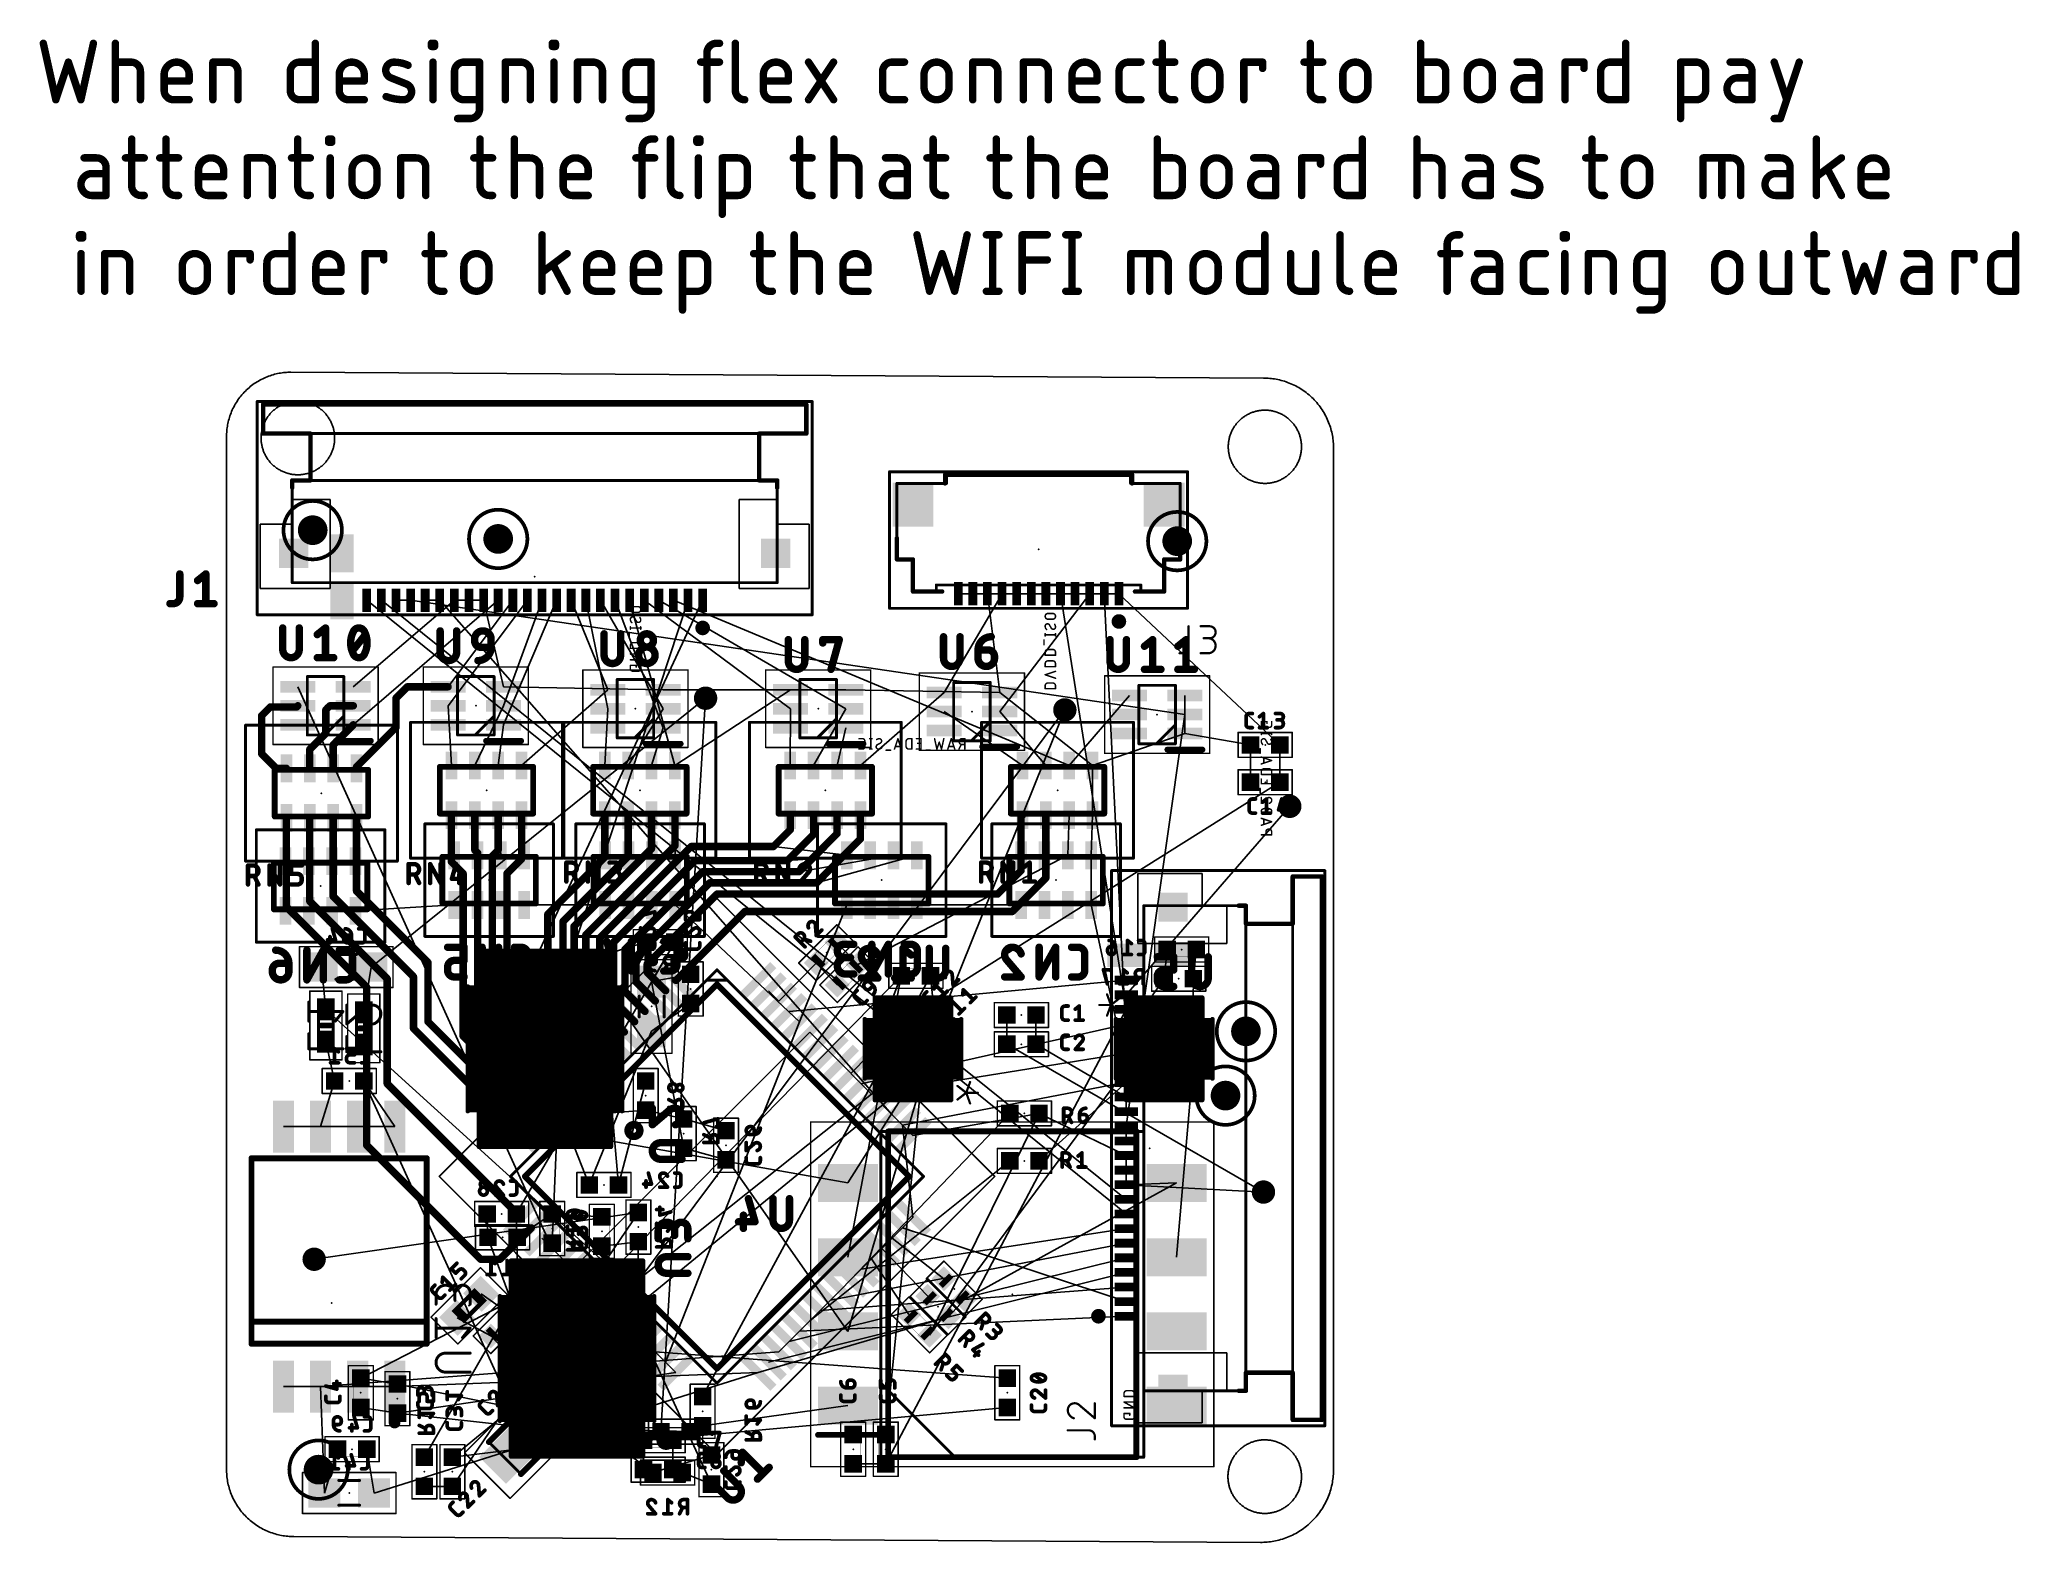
# Model space of a CAD drawing. Extents: x -4.1 to 63.7, y 0.3 to 51.7.
import ezdxf

# ---------------------------------------------------------------- set-up
doc = ezdxf.new("R2010")
doc.units = 0
for name, color, linetype in [('1', 12, 'CONTINUOUS'), ('16', 132, 'CONTINUOUS'), ('19', 6, 'CONTINUOUS'), ('20', 141, 'CONTINUOUS'), ('21', 253, 'CONTINUOUS'), ('22', 253, 'CONTINUOUS'), ('23', 53, 'CONTINUOUS'), ('24', 53, 'CONTINUOUS'), ('25', 253, 'CONTINUOUS'), ('26', 253, 'CONTINUOUS'), ('39', 12, 'CONTINUOUS'), ('40', 132, 'CONTINUOUS'), ('41', 12, 'CONTINUOUS'), ('42', 132, 'CONTINUOUS'), ('51', 253, 'CONTINUOUS'), ('52', 253, 'CONTINUOUS')]:
    doc.layers.add(name, color=color, linetype=linetype)

# ---------------------------------------------------------------- blocks, each defined once
blk = doc.blocks.new('RECT')
blk.add_solid([(-0.5, -0.5), (0.5, -0.5), (-0.5, 0.5), (0.5, 0.5)])
blk = doc.blocks.new('PIE')
at = {"const_width": 0.5}
blk.add_lwpolyline([(0, -0.25, 1), (0, 0.25, 1), (0, -0.25)], format="xyb", dxfattribs=at)

msp = doc.modelspace()

# ---------------------------------------------------------------- linework, layer by layer
at = {"layer": '1'}
for p, q in [((4.55, 35.154), (4.55, 36.004)), ((4.55, 36.004), (5.85, 36.004)), ((5.85, 36.004), (5.85, 32.954)), ((21.15, 36.004), (19.85, 36.004)), ((19.85, 36.004), (19.85, 32.954)), ((21.15, 35.154), (21.15, 36.004)), ((3.45, 32.954), (3.45, 35.154)), ((3.45, 35.154), (4.55, 35.154)), ((22.25, 35.154), (21.15, 35.154)), ((22.25, 32.954), (22.25, 35.154)), ((5.85, 32.954), (3.45, 32.954)), ((19.85, 32.954), (22.25, 32.954)), ((33.5, 20.8), (33.5, 23.2)), ((33.5, 23.2), (35.7, 23.2)), ((35.7, 23.2), (35.7, 22.1)), ((35.7, 22.1), (36.55, 22.1)), ((36.55, 22.1), (36.55, 20.8)), ((36.55, 20.8), (33.5, 20.8)), ((33.5, 6.8), (33.5, 4.4)), ((36.55, 6.8), (33.5, 6.8)), ((36.55, 5.5), (36.55, 6.8)), ((35.7, 4.4), (35.7, 5.5)), ((35.7, 5.5), (36.55, 5.5)), ((33.5, 4.4), (35.7, 4.4))]:
    msp.add_line(p, q, dxfattribs=at)
at = {"layer": '1', "const_width": 0.254}
for points in [[(8.1, 29.2), (8.49, 29.59)], [(8.1, 28.2), (8.1, 29.2)], [(8.49, 29.59), (9.885, 29.59)], [(3.8, 28.9), (3.5, 28.6)], [(3.5, 28.6), (3.5, 27.3)], [(4.7, 28.9), (3.8, 28.9)], [(4.74, 28.94), (4.7, 28.9)], [(5.7, 28.8), (5.84, 28.94)], [(5.7, 28), (5.7, 28.8)], [(5.84, 28.94), (6.64, 28.94)], [(5.15, 27.45), (5.7, 28)], [(6.64, 28.29), (5.95, 27.6)], [(6.75, 26.85), (8.1, 28.2)], [(3.5, 27.3), (4, 26.8)], [(5.15, 26.8), (5.15, 27.45)], [(5.95, 27.6), (5.95, 26.8)], [(4, 26.8), (4.35, 26.8)], [(6.75, 26.8), (6.75, 26.85)], [(4.35, 25.1), (4.35, 22.0559)], [(5.15, 25.1), (5.15, 22.25)], [(5.95, 25.1), (5.95, 22.4186)], [(6.75, 25.1), (6.75, 22.6)], [(10, 25.2), (10, 23.6)], [(10.8, 25.2), (10.8, 24)], [(11.6, 24), (11.6, 25.2)], [(12.4, 25.2), (12.4, 23.7)], [(15.25, 23.759), (15.25, 25.2)], [(16.05, 25.2), (16.05, 23.7888)], [(16.85, 25.2), (16.85, 24.05)], [(17.65, 25.2), (17.65, 24.15)], [(21.6, 25.2), (21.6, 24.7)], [(22.4, 25.2), (22.4, 24.543)], [(23.2, 25.2), (23.2, 24.562)], [(24, 25.2), (24, 24.381)], [(29.55, 25.2), (29.5, 25.15)], [(29.5, 25.15), (29.5, 23.3)], [(30.35, 23.05), (30.35, 25.2)], [(21.6, 24.7), (21.024, 24.124)], [(22.4, 24.543), (21.5, 23.643)], [(23.2, 24.562), (21.9, 23.262)], [(24, 24.381), (22.5, 22.881)], [(10, 23.6), (10.4, 23.2)], [(10.8, 24), (10.9, 23.9)], [(10.9, 23.9), (10.9, 17.8423)], [(11.4, 23.8), (11.6, 24)], [(11.4, 18.0494), (11.4, 23.8)], [(12.4, 23.7), (11.9, 23.2)], [(13.3, 21.809), (15.25, 23.759)], [(13.819, 21.5578), (16.05, 23.7888)], [(16.85, 24.05), (14.2, 21.4)], [(14.6, 21.1), (17.65, 24.15)], [(18.205, 24.124), (15.081, 21)], [(18.343, 23.643), (15.557, 20.857)], [(21.024, 24.124), (18.205, 24.124)], [(21.5, 23.643), (18.343, 23.643)], [(10.4, 23.2), (10.4, 17.6352)], [(11.9, 23.2), (11.9, 18.2565)], [(15.938, 20.6), (18.6, 23.262)], [(18.6, 23.262), (21.9, 23.262)], [(29.5, 23.3), (28.7, 22.5)], [(29.2, 21.9), (30.35, 23.05)], [(7.8, 19.6), (5.15, 22.25)], [(5.95, 22.4186), (8.7, 19.6686)], [(9.2, 20.15), (6.75, 22.6)], [(16.319, 20.3578), (18.8422, 22.881)], [(19.1, 22.5), (16.7, 20.1)], [(18.8422, 22.881), (22.5, 22.881)], [(28.7, 22.5), (19.1, 22.5)], [(4.35, 22.0559), (7.1, 19.3059)], [(13.3, 17.5636), (13.3, 21.809)], [(17.6852, 19.5424), (20.0428, 21.9)], [(20.0428, 21.9), (29.2, 21.9)], [(13.819, 17.7517), (13.819, 21.5578)], [(14.2, 21.4), (14.2, 18.0778)], [(14.6, 18.3849), (14.6, 21.1)], [(15.081, 18.611), (15.081, 21)], [(15.557, 20.857), (15.557, 18.8421)], [(15.938, 19.1682), (15.938, 20.6)], [(16.319, 20.3578), (16.319, 19.4944)], [(7.8, 16.0095), (7.8, 19.6)], [(8.7, 19.6686), (8.7, 17.9)], [(9.2, 18.1281), (9.2, 20.15)], [(16.7, 20.1), (16.7, 19.8205)], [(17.3316, 19.1888), (16.7, 19.8205)], [(7.1, 19.3059), (7.1, 13.9)], [(16.6245, 18.4817), (15.938, 19.1682)], [(16.9781, 18.8353), (16.319, 19.4944)], [(14.1497, 16.0068), (11.9, 18.2565)], [(15.5639, 17.4211), (14.6, 18.3849)], [(15.9174, 17.7746), (15.081, 18.611)], [(15.557, 18.8421), (16.271, 18.1282)], [(8.7, 17.9), (12.3609, 14.2391)], [(12.7354, 14.5926), (9.2, 18.1281)], [(13.089, 14.9462), (10.4, 17.6352)], [(10.9, 17.8423), (13.4426, 15.2997)], [(13.7961, 15.6533), (11.4, 18.0494)], [(14.5032, 16.3604), (13.3, 17.5636)], [(14.8568, 16.7139), (13.819, 17.7517)], [(15.2103, 17.0675), (14.2, 18.0778)], [(12.3819, 11.4276), (7.8, 16.0095)], [(12.3609, 14.2391), (12.3819, 14.2391)], [(7.1, 13.9), (11, 10)], [(11.6614, 10), (12.7354, 11.0741)], [(11, 10), (11.6614, 10)]]:
    msp.add_lwpolyline(points, dxfattribs=at)
at = {"layer": '1', "const_width": 0.127}
for points in [[(8.1635, 29.2, 1), (8.0365, 29.2)], [(8.0551, 29.2449, 1), (8.1449, 29.1551)], [(8.49, 29.6535, 1), (8.49, 29.5265)], [(8.5349, 29.5451, 1), (8.4451, 29.6349)], [(9.885, 29.5265, 1), (9.885, 29.6535)], [(3.5635, 28.6, 1), (3.4365, 28.6)], [(3.4551, 28.6449, 1), (3.5449, 28.5551)], [(3.8, 28.9635, 1), (3.8, 28.8365)], [(3.8449, 28.8551, 1), (3.7551, 28.9449)], [(4.6551, 28.9449, 1), (4.7449, 28.8551)], [(4.7849, 28.8951, 1), (4.6951, 28.9849)], [(4.7, 28.8365, 1), (4.7, 28.9635)], [(5.7635, 28.8, 1), (5.6365, 28.8)], [(5.6551, 28.8449, 1), (5.7449, 28.7551)], [(5.84, 29.0035, 1), (5.84, 28.8765)], [(5.8849, 28.8951, 1), (5.7951, 28.9849)], [(6.64, 28.8765, 1), (6.64, 29.0035)], [(5.6365, 28, 1), (5.7635, 28)], [(5.7449, 27.9551, 1), (5.6551, 28.0449)], [(6.6849, 28.2451, 1), (6.5951, 28.3349)], [(8.0365, 28.2, 1), (8.1635, 28.2)], [(8.1449, 28.1551, 1), (8.0551, 28.2449)], [(3.5449, 27.3449, 1), (3.4551, 27.2551)], [(3.4365, 27.3, 1), (3.5635, 27.3)], [(5.2135, 27.45, 1), (5.0865, 27.45)], [(5.1051, 27.4949, 1), (5.1949, 27.4051)], [(6.0135, 27.6, 1), (5.8865, 27.6)], [(5.9051, 27.6449, 1), (5.9949, 27.5551)], [(4, 26.8635, 1), (4, 26.7365)], [(3.9551, 26.7551, 1), (4.0449, 26.8449)], [(4.35, 26.7365, 1), (4.35, 26.8635)], [(5.0865, 26.8, 1), (5.2135, 26.8)], [(5.8865, 26.8, 1), (6.0135, 26.8)], [(6.8135, 26.85, 1), (6.6865, 26.85)], [(6.7051, 26.8949, 1), (6.7949, 26.8051)], [(6.6865, 26.8, 1), (6.8135, 26.8)], [(4.4135, 25.1, 1), (4.2865, 25.1)], [(5.2135, 25.1, 1), (5.0865, 25.1)], [(6.0135, 25.1, 1), (5.8865, 25.1)], [(6.8135, 25.1, 1), (6.6865, 25.1)], [(10.0635, 25.2, 1), (9.9365, 25.2)], [(10.8635, 25.2, 1), (10.7365, 25.2)], [(11.6635, 25.2, 1), (11.5365, 25.2)], [(12.4635, 25.2, 1), (12.3365, 25.2)], [(15.3135, 25.2, 1), (15.1865, 25.2)], [(16.1135, 25.2, 1), (15.9865, 25.2)], [(16.9135, 25.2, 1), (16.7865, 25.2)], [(17.7135, 25.2, 1), (17.5865, 25.2)], [(21.6635, 25.2, 1), (21.5365, 25.2)], [(22.4635, 25.2, 1), (22.3365, 25.2)], [(23.2635, 25.2, 1), (23.1365, 25.2)], [(24.0635, 25.2, 1), (23.9365, 25.2)], [(29.5635, 25.15, 1), (29.4365, 25.15)], [(29.4551, 25.1949, 1), (29.5449, 25.1051)], [(29.5949, 25.1551, 1), (29.5051, 25.2449)], [(30.4135, 25.2, 1), (30.2865, 25.2)], [(21.5365, 24.7, 1), (21.6635, 24.7)], [(21.6449, 24.6551, 1), (21.5551, 24.7449)], [(22.3365, 24.543, 1), (22.4635, 24.543)], [(22.4449, 24.4981, 1), (22.3551, 24.5879)], [(23.1365, 24.562, 1), (23.2635, 24.562)], [(23.2449, 24.5171, 1), (23.1551, 24.6069)], [(23.9365, 24.381, 1), (24.0635, 24.381)], [(24.0449, 24.3361, 1), (23.9551, 24.4259)], [(10.0449, 23.6449, 1), (9.9551, 23.5551)], [(10.8449, 24.0449, 1), (10.7551, 23.9551)], [(10.7365, 24, 1), (10.8635, 24)], [(10.9635, 23.9, 1), (10.8365, 23.9)], [(10.8551, 23.8551, 1), (10.9449, 23.9449)], [(11.4635, 23.8, 1), (11.3365, 23.8)], [(11.3551, 23.8449, 1), (11.4449, 23.7551)], [(11.5365, 24, 1), (11.6635, 24)], [(11.6449, 23.9551, 1), (11.5551, 24.0449)], [(12.3365, 23.7, 1), (12.4635, 23.7)], [(12.4449, 23.6551, 1), (12.3551, 23.7449)], [(15.1865, 23.759, 1), (15.3135, 23.759)], [(15.2949, 23.7141, 1), (15.2051, 23.8039)], [(15.9865, 23.7888, 1), (16.1135, 23.7888)], [(16.0949, 23.7439, 1), (16.0051, 23.8337)], [(16.7865, 24.05, 1), (16.9135, 24.05)], [(16.8949, 24.0051, 1), (16.8051, 24.0949)], [(17.5865, 24.15, 1), (17.7135, 24.15)], [(17.6949, 24.1051, 1), (17.6051, 24.1949)], [(18.205, 24.1875, 1), (18.205, 24.0605)], [(18.2499, 24.0791, 1), (18.1601, 24.1689)], [(18.343, 23.7065, 1), (18.343, 23.5795)], [(18.3879, 23.5981, 1), (18.2981, 23.6879)], [(20.9791, 24.1689, 1), (21.0689, 24.0791)], [(21.024, 24.0605, 1), (21.024, 24.1875)], [(21.4551, 23.6879, 1), (21.5449, 23.5981)], [(21.5, 23.5795, 1), (21.5, 23.7065)], [(9.9365, 23.6, 1), (10.0635, 23.6)], [(10.4635, 23.2, 1), (10.3365, 23.2)], [(10.3551, 23.1551, 1), (10.4449, 23.2449)], [(11.9635, 23.2, 1), (11.8365, 23.2)], [(11.8551, 23.2449, 1), (11.9449, 23.1551)], [(18.6, 23.3255, 1), (18.6, 23.1985)], [(18.6449, 23.2171, 1), (18.5551, 23.3069)], [(21.8551, 23.3069, 1), (21.9449, 23.2171)], [(21.9, 23.1985, 1), (21.9, 23.3255)], [(29.4365, 23.3, 1), (29.5635, 23.3)], [(29.5449, 23.2551, 1), (29.4551, 23.3449)], [(30.2865, 23.05, 1), (30.4135, 23.05)], [(30.3949, 23.0051, 1), (30.3051, 23.0949)], [(5.1949, 22.2949, 1), (5.1051, 22.2051)], [(5.9949, 22.4635, 1), (5.9051, 22.3737)], [(5.8865, 22.4186, 1), (6.0135, 22.4186)], [(6.7949, 22.6449, 1), (6.7051, 22.5551)], [(6.6865, 22.6, 1), (6.8135, 22.6)], [(18.8422, 22.9445, 1), (18.8422, 22.8175)], [(18.8871, 22.8361, 1), (18.7973, 22.9259)], [(19.1, 22.5635, 1), (19.1, 22.4365)], [(19.1449, 22.4551, 1), (19.0551, 22.5449)], [(22.4551, 22.9259, 1), (22.5449, 22.8361)], [(22.5, 22.8175, 1), (22.5, 22.9445)], [(28.6551, 22.5449, 1), (28.7449, 22.4551)], [(28.7, 22.4365, 1), (28.7, 22.5635)], [(4.3949, 22.1008, 1), (4.3051, 22.011)], [(4.2865, 22.0559, 1), (4.4135, 22.0559)], [(5.0865, 22.25, 1), (5.2135, 22.25)], [(13.3635, 21.809, 1), (13.2365, 21.809)], [(13.2551, 21.8539, 1), (13.3449, 21.7641)], [(20.0428, 21.9635, 1), (20.0428, 21.8365)], [(20.0877, 21.8551, 1), (19.9979, 21.9449)], [(29.1551, 21.9449, 1), (29.2449, 21.8551)], [(29.2, 21.8365, 1), (29.2, 21.9635)], [(13.8825, 21.5578, 1), (13.7555, 21.5578)], [(13.7741, 21.6027, 1), (13.8639, 21.5129)], [(14.2635, 21.4, 1), (14.1365, 21.4)], [(14.1551, 21.4449, 1), (14.2449, 21.3551)], [(14.6635, 21.1, 1), (14.5365, 21.1)], [(14.5551, 21.1449, 1), (14.6449, 21.0551)], [(15.1445, 21, 1), (15.0175, 21)], [(15.0361, 21.0449, 1), (15.1259, 20.9551)], [(15.6205, 20.857, 1), (15.4935, 20.857)], [(15.5121, 20.9019, 1), (15.6019, 20.8121)], [(16.0015, 20.6, 1), (15.8745, 20.6)], [(15.8931, 20.6449, 1), (15.9829, 20.5551)], [(16.3825, 20.3578, 1), (16.2555, 20.3578)], [(16.2741, 20.4027, 1), (16.3639, 20.3129)], [(7.8635, 19.6, 1), (7.7365, 19.6)], [(7.7551, 19.5551, 1), (7.8449, 19.6449)], [(8.7635, 19.6686, 1), (8.6365, 19.6686)], [(8.6551, 19.6237, 1), (8.7449, 19.7135)], [(9.2635, 20.15, 1), (9.1365, 20.15)], [(9.1551, 20.1051, 1), (9.2449, 20.1949)], [(16.7635, 20.1, 1), (16.6365, 20.1)], [(16.6551, 20.1449, 1), (16.7449, 20.0551)], [(16.7449, 19.8654, 1), (16.6551, 19.7756)], [(16.6365, 19.8205, 1), (16.7635, 19.8205)], [(7.1635, 19.3059, 1), (7.0365, 19.3059)], [(7.0551, 19.261, 1), (7.1449, 19.3508)], [(15.9829, 19.2131, 1), (15.8931, 19.1233)], [(15.8745, 19.1682, 1), (16.0015, 19.1682)], [(16.3639, 19.5393, 1), (16.2741, 19.4495)], [(16.2555, 19.4944, 1), (16.3825, 19.4944)], [(17.2867, 19.1439, 1), (17.3765, 19.2337)], [(17.6403, 19.5873, 1), (17.7301, 19.4975)], [(11.9449, 18.3014, 1), (11.8551, 18.2116)], [(11.8365, 18.2565, 1), (11.9635, 18.2565)], [(14.6449, 18.4298, 1), (14.5551, 18.34)], [(14.5365, 18.3849, 1), (14.6635, 18.3849)], [(15.1259, 18.6559, 1), (15.0361, 18.5661)], [(15.0175, 18.611, 1), (15.1445, 18.611)], [(15.6019, 18.887, 1), (15.5121, 18.7972)], [(15.4935, 18.8421, 1), (15.6205, 18.8421)], [(16.5796, 18.4368, 1), (16.6694, 18.5266)], [(16.9332, 18.7904, 1), (17.023, 18.8802)], [(8.7449, 17.9449, 1), (8.6551, 17.8551)], [(8.6365, 17.9, 1), (8.7635, 17.9)], [(9.2449, 18.173, 1), (9.1551, 18.0832)], [(9.1365, 18.1281, 1), (9.2635, 18.1281)], [(10.4449, 17.6801, 1), (10.3551, 17.5903)], [(10.3365, 17.6352, 1), (10.4635, 17.6352)], [(10.9449, 17.8872, 1), (10.8551, 17.7974)], [(10.8365, 17.8423, 1), (10.9635, 17.8423)], [(11.4449, 18.0943, 1), (11.3551, 18.0045)], [(11.3365, 18.0494, 1), (11.4635, 18.0494)], [(13.3449, 17.6085, 1), (13.2551, 17.5187)], [(13.2365, 17.5636, 1), (13.3635, 17.5636)], [(13.8639, 17.7966, 1), (13.7741, 17.7068)], [(13.7555, 17.7517, 1), (13.8825, 17.7517)], [(14.2449, 18.1227, 1), (14.1551, 18.0329)], [(14.1365, 18.0778, 1), (14.2635, 18.0778)], [(15.8725, 17.7297, 1), (15.9623, 17.8195)], [(16.2261, 18.0833, 1), (16.3159, 18.1731)], [(15.1654, 17.0226, 1), (15.2552, 17.1124)], [(15.519, 17.3762, 1), (15.6088, 17.466)], [(14.4583, 16.3155, 1), (14.5481, 16.4053)], [(14.8119, 16.669, 1), (14.9017, 16.7588)], [(7.8449, 16.0544, 1), (7.7551, 15.9646)], [(7.7365, 16.0095, 1), (7.8635, 16.0095)], [(13.7512, 15.6084, 1), (13.841, 15.6982)], [(14.1048, 15.9619, 1), (14.1946, 16.0517)], [(13.0441, 14.9013, 1), (13.1339, 14.9911)], [(13.3976, 15.2548, 1), (13.4875, 15.3446)], [(12.3609, 14.3026, 1), (12.3609, 14.1756)], [(12.316, 14.1942, 1), (12.4058, 14.284)], [(12.3819, 14.1756, 1), (12.3819, 14.3026)], [(12.6905, 14.5477, 1), (12.7803, 14.6375)], [(7.1449, 13.9449, 1), (7.0551, 13.8551)], [(7.0365, 13.9, 1), (7.1635, 13.9)], [(12.337, 11.3827, 1), (12.4268, 11.4725)], [(12.7803, 11.0292, 1), (12.6905, 11.119)], [(11, 10.0635, 1), (11, 9.9365)], [(10.9551, 9.9551, 1), (11.0449, 10.0449)], [(11.6165, 10.0449, 1), (11.7063, 9.9551)], [(11.6614, 9.9365, 1), (11.6614, 10.0635)]]:
    msp.add_lwpolyline(points, format="xyb", dxfattribs=at)
at = {"layer": '19'}
for p, q in [((6.64, 28.29), (11.6, 32.554)), ((6.64, 29.59), (10.1, 32.554)), ((7.1, 32.554), (33.1, 11.55)), ((7.6, 32.554), (33.1, 12.05)), ((8.1, 32.554), (8.6, 32.554)), ((8.6, 32.554), (35.11, 28.64)), ((9.1, 32.554), (9.6, 32.554)), ((9.6, 32.554), (25.0928, 14.9462)), ((9.885, 29.59), (12.1, 32.554)), ((9.885, 28.94), (12.6, 32.554)), ((10.1, 32.554), (10.6, 32.554)), ((10.6, 32.554), (11.1, 32.554)), ((11.1, 32.554), (11.785, 29.59)), ((11.785, 28.94), (13.1, 32.554)), ((11.785, 28.29), (13.6, 32.554)), ((18.6, 32.554), (12.565, 19.613)), ((18.1, 32.554), (13.835, 19.613)), ((14.1, 32.554), (15.349, 29.49)), ((14.6, 32.554), (15.349, 28.84)), ((15.1, 32.554), (17.249, 28.84)), ((17.249, 28.19), (15.6, 32.554)), ((16.1, 32.554), (17.65, 26.9)), ((16.6, 32.554), (21.605, 28.84)), ((17.1, 32.554), (23.505, 28.84)), ((17.6, 32.554), (31.15, 26.9)), ((26.869, 29.39), (28.85, 32.775)), ((27.35, 32.775), (27.85, 32.775)), ((27.85, 32.775), (30.35, 32.775)), ((28.35, 32.775), (28.769, 29.39)), ((31.35, 32.775), (28.35, 32.775)), ((28.769, 28.74), (31.85, 32.775)), ((29.35, 32.775), (29.85, 32.775)), ((29.85, 32.775), (32.35, 32.775)), ((30.35, 32.775), (30.85, 32.775)), ((30.85, 32.775), (33.1, 18.55)), ((32.35, 32.775), (32.85, 32.775)), ((33.1, 17.55), (32.35, 32.775)), ((32.85, 32.775), (38.358, 27.6)), ((4.74, 29.59), (13.4426, 10.367)), ((7.25, 20), (18.7, 29.2)), ((11.785, 29.59), (17.249, 29.49)), ((12.4, 26.9), (15.349, 29.49)), ((18.7, 29.2), (17.173, 4.1)), ((17.249, 29.49), (23.505, 29.49)), ((17.65, 26.9), (21.605, 29.49)), ((23.505, 29.49), (28.769, 29.39)), ((24, 26.9), (26.869, 29.39)), ((28.769, 29.39), (31.95, 26.9)), ((31.15, 26.9), (33.21, 29.29)), ((35.11, 29.29), (35.11, 27.99)), ((10, 26.9), (9.885, 28.94)), ((10.8, 26.9), (11.785, 28.94)), ((15.25, 26.9), (15.349, 28.84)), ((16.05, 26.9), (17.249, 28.84)), ((16.205, 9.013), (31, 28.8)), ((21.6, 26.9), (21.605, 28.84)), ((22.4, 26.9), (23.505, 28.84)), ((31, 28.8), (26.75, 18.2668)), ((29.55, 26.9), (26.869, 28.74)), ((30.35, 26.9), (28.769, 28.74)), ((33.1, 14.55), (35.11, 28.64)), ((11.6, 26.9), (11.785, 28.29)), ((16.85, 26.9), (17.249, 28.19)), ((23.2, 26.9), (23.505, 28.19)), ((31.95, 26.9), (35.11, 27.99)), ((35.11, 27.99), (37.358, 27.6)), ((37.358, 26.324), (37.358, 27.6)), ((38.358, 27.6), (38.358, 26.324)), ((31.95, 25.2), (31.95, 26.9)), ((38.358, 26.324), (25.6176, 18.3233)), ((4.35, 25.1), (4.32, 23.624)), ((5.15, 25.1), (5.12, 23.624)), ((5.95, 25.1), (5.92, 23.624)), ((6.75, 25.1), (6.72, 23.624)), ((10, 25.2), (10.0902, 23.824)), ((10.8, 25.2), (10.8902, 23.824)), ((11.6, 25.2), (11.6902, 23.824)), ((12.4, 25.2), (12.4902, 23.824)), ((15.25, 25.2), (15.2605, 23.824)), ((16.05, 25.2), (16.0605, 23.824)), ((16.85, 25.2), (16.8605, 23.824)), ((17.65, 25.2), (17.6605, 23.824)), ((29.55, 25.2), (29.501, 23.824)), ((30.35, 25.2), (30.301, 23.824)), ((31.15, 25.2), (31.101, 23.824)), ((31.901, 23.824), (31.95, 25.2)), ((38.7, 25.5), (33.1, 19.05)), ((21.024, 24.124), (23.5307, 23.824)), ((21.5, 23.643), (24.3307, 23.824)), ((21.9, 23.262), (25.1307, 23.824)), ((22.5, 22.881), (25.9307, 23.824)), ((23.9182, 20.0921), (31.101, 23.824)), ((31.901, 22.124), (31.901, 23.824)), ((4.32, 21.924), (5.12, 21.924)), ((5.12, 21.924), (5.92, 21.924)), ((5.92, 21.924), (6.72, 21.924)), ((6.72, 21.924), (10.0902, 22.124)), ((10.0902, 22.124), (10.8902, 22.124)), ((10.8902, 22.124), (11.6902, 22.124)), ((11.6902, 22.124), (12.4902, 22.124)), ((12.4902, 22.124), (15.2605, 22.124)), ((15.2605, 22.124), (16.0605, 22.124)), ((16.0605, 22.124), (16.8605, 22.124)), ((16.8605, 22.124), (17.6605, 22.124)), ((17.6605, 22.124), (21.9109, 18.1282)), ((21.9109, 18.1282), (23.5307, 22.124)), ((23.5307, 22.124), (24.3307, 22.124)), ((24.3307, 22.124), (25.1307, 22.124)), ((25.1307, 22.124), (25.9307, 22.124)), ((25.9307, 22.124), (29.501, 22.124)), ((29.501, 22.124), (30.301, 22.124)), ((30.301, 22.124), (31.101, 22.124)), ((31.101, 22.124), (31.901, 22.124)), ((33.1, 16.55), (31.901, 22.124)), ((17.65, 20.85), (12.22, 11.55)), ((12.565, 19.613), (16.65, 20.85)), ((16.85, 19.5), (17.65, 20.85)), ((23.1974, 20.8447), (23.9182, 20.0921)), ((34.5, 20.6), (34.4, 19.6)), ((35.5, 20.6), (35.4, 19.6)), ((5.55, 20), (5.7, 18.55)), ((7, 18.45), (7.25, 20)), ((14.935, 9.013), (25.4, 19.7)), ((18.191, 19.75), (16.85, 19.5)), ((18.6, 5.3), (26.4, 19.7)), ((21.2038, 18.8353), (22.4903, 20.1376)), ((22.4903, 20.1376), (23.2111, 19.385)), ((25.4, 19.7), (23.575, 10.07)), ((24.85, 18.2668), (25.4, 19.7)), ((26.75, 16.1332), (26.4, 19.7)), ((11.295, 19.613), (13.835, 14.787)), ((13.835, 19.613), (13.45, 10.55)), ((15.105, 19.613), (15.719, 12.542)), ((23.575, 7.53), (15.105, 19.613)), ((17.95, 13.8), (16.85, 19.5)), ((20.8502, 19.1888), (21.2038, 18.8353)), ((21.5573, 18.4817), (33.1, 19.55)), ((33.1, 19.05), (33.45, 18.2668)), ((33.45, 18.2668), (34.4, 19.6)), ((35.4, 19.6), (35.35, 16.1332)), ((5.7, 18.55), (16.205, 9.013)), ((7, 17.35), (7, 18.45)), ((16.85, 17.8), (18.191, 18.75)), ((33.1, 18.55), (24.869, 3)), ((25.6176, 18.3233), (26.2462, 17.6161)), ((29.012, 17.358), (29.012, 18.358)), ((30.012, 18.358), (30.012, 17.358)), ((33.1, 18.05), (33.1, 18.55)), ((14.1497, 9.6599), (22.2644, 17.7746)), ((14.719, 12.542), (16.85, 17.8)), ((17.3316, 6.4779), (21.9109, 18.1282)), ((22.2644, 17.7746), (23.3251, 16.7139)), ((26.75, 18.2668), (23.575, 7.53)), ((24.0322, 16.0068), (33.1, 18.05)), ((34.4, 18.2668), (26.3692, 7.3994)), ((35.35, 18.2668), (34.4, 18.2668)), ((6, 16.1), (5.7, 17.45)), ((7, 16.1), (7, 17.35)), ((22.618, 17.4211), (22.9715, 17.0675)), ((22.9715, 17.0675), (24.3857, 15.6533)), ((23.6786, 16.3604), (24.9105, 17.6161)), ((24.3857, 15.6533), (33.1, 17.05)), ((26.2462, 17.6161), (24.869, 4)), ((24.9105, 17.6161), (25.5391, 16.909)), ((37.8, 12.3), (29.012, 17.358)), ((33.1, 15.55), (30.012, 17.358)), ((33.1, 17.05), (33.1, 17.55)), ((23.3251, 16.7139), (24.0322, 16.0068)), ((33.1, 16.05), (33.1, 16.55)), ((5.519, 14.542), (6, 16.1)), ((12.395, 4.187), (7, 16.1)), ((8.059, 14.542), (7, 16.1)), ((10.031, 3.227), (25.8, 16.1332)), ((12.4796, 6.185), (24.3857, 15.6533)), ((15.719, 12.542), (16.65, 16.1)), ((25.8, 16.1332), (23.575, 12.61)), ((24.85, 16.1332), (25.8, 16.1332)), ((25.4464, 14.5926), (33.45, 16.1332)), ((30.115, 13.365), (33.1, 16.05)), ((33.45, 16.1332), (33.1, 15.55)), ((35.35, 16.1332), (34.825, 10.07)), ((12.565, 14.787), (16.65, 15.1)), ((17.95, 14.8), (16.65, 15.1)), ((23.6786, 9.3063), (29.115, 14.992)), ((24.7393, 15.2997), (25.4464, 14.5926)), ((25.0928, 14.9462), (25.8, 14.2391)), ((25.8, 14.2391), (30.115, 14.992)), ((26.3692, 7.3994), (30.115, 14.992)), ((30.115, 14.992), (33.1, 13.55)), ((33.1, 15.05), (33.1, 15.55)), ((4.249, 14.542), (6.789, 14.542)), ((6.789, 14.542), (8.059, 14.542)), ((23.575, 12.61), (11.295, 14.787)), ((13.835, 14.787), (14.719, 12.542)), ((19.4, 14.4), (17.95, 14.8)), ((25.8, 11.4276), (25.4464, 14.5926)), ((33.1, 14.05), (33.1, 14.55)), ((19.4, 13.4), (17.95, 13.8)), ((22.2644, 7.8921), (29.115, 13.365)), ((33.1, 13.55), (33.1, 13.05)), ((33.1, 13.05), (33.1, 12.55)), ((27.567, 8.6273), (34.825, 12.61)), ((34.825, 12.61), (33.1, 12.55)), ((33.1, 12.55), (37.8, 12.3)), ((5.3, 10), (16.4, 11.6)), ((10.031, 2.227), (16.4, 11.6)), ((11.22, 11.55), (11.25, 10.75)), ((12.22, 11.55), (12.395, 4.187)), ((12.25, 10.75), (13.45, 11.55)), ((15.15, 11.45), (13.45, 11.55)), ((21.2038, 6.8314), (25.8, 11.4276)), ((24.0322, 9.6599), (33.1, 11.05)), ((25.4464, 11.0741), (33.1, 8.55)), ((13.665, 4.187), (11.25, 10.75)), ((13.089, 10.7205), (13.7961, 10.0134)), ((13.4426, 10.367), (14.5032, 9.3063)), ((15.15, 10.45), (16.4, 10.6)), ((18.9, 2.3), (15.15, 10.45)), ((16.205, 4.187), (16.4, 10.6)), ((22.9715, 8.5992), (33.1, 10.55)), ((24.7393, 10.367), (26.3073, 8.7346)), ((25.0928, 10.7205), (26.8599, 9.3345)), ((6.897, 5.93), (14.1497, 9.6599)), ((13.7961, 10.0134), (14.1497, 9.6599)), ((20.8502, 6.4779), (33.1, 9.55)), ((21.5573, 7.185), (33.1, 10.05)), ((24.3857, 10.0134), (25.6621, 8.1065)), ((12.395, 9.013), (9.073, 3.227)), ((11.0162, 8.8172), (12.0546, 8.0828)), ((14.8568, 8.9527), (12.0546, 8.0828)), ((13.665, 9.013), (14.935, 9.013)), ((14.5032, 9.3063), (15.2103, 8.5992)), ((22.618, 8.2456), (33.1, 9.05)), ((15.5639, 8.2456), (13.1867, 6.8921)), ((15.2103, 8.5992), (17.6852, 6.1243)), ((27.0144, 8.0275), (27.567, 8.6273)), ((10.1959, 7.9969), (11.3474, 7.3757)), ((16.271, 7.5385), (13.915, 5.2821)), ((20.4967, 6.1243), (27.0144, 8.0275)), ((21.9109, 7.5385), (33.1, 8.05)), ((5.519, 5.642), (21.2038, 6.8314)), ((11.3474, 7.3757), (12.4796, 6.185)), ((16.577, 3.808), (11.3474, 7.3757)), ((16.9781, 6.8314), (29.03, 5.93)), ((7.35, 2), (20.4967, 6.1243)), ((8.059, 5.642), (20.4967, 6.1243)), ((17.6852, 6.1243), (8.15, 4.73)), ((12.0058, 3.3729), (12.4796, 6.185)), ((4.249, 5.642), (6.789, 5.642)), ((5.65, 2), (5.519, 5.642)), ((6.789, 5.642), (8.059, 5.642)), ((8.15, 5.73), (6.897, 5.93)), ((17.577, 3.808), (8.15, 5.73)), ((6.897, 4.93), (8.15, 4.73)), ((29.03, 4.93), (12.0058, 3.3729)), ((18.6, 4.3), (23.575, 4.99)), ((8.15, 4.73), (16.577, 3.808)), ((17.173, 4.1), (10.031, 3.227)), ((14.935, 4.187), (16.9, 2.7)), ((18.173, 4.1), (14.935, 4.187)), ((6.1, 3.5), (5.65, 2)), ((7.1, 3.5), (7.35, 2)), ((16.577, 2.799), (16.577, 3.808)), ((17.577, 2.799), (17.577, 3.808)), ((24.869, 4), (23.754, 4)), ((18.9, 3.3), (16.9, 2.7)), ((24.869, 3), (23.754, 3)), ((9.073, 2.227), (10.031, 2.227)), ((17.9, 2.7), (18.9, 2.3))]:
    msp.add_line(p, q, dxfattribs=at)
at = {"layer": '20'}
for p, q in [((3.2961, 39.9957), (3.2493, 39.9642)), ((3.3436, 40.0259), (3.2961, 39.9957)), ((3.3917, 40.0548), (3.3436, 40.0259)), ((3.4404, 40.0823), (3.3917, 40.0548)), ((3.4896, 40.1086), (3.4404, 40.0823)), ((3.5392, 40.1334), (3.4896, 40.1086)), ((3.5892, 40.1569), (3.5392, 40.1334)), ((3.6395, 40.1791), (3.5892, 40.1569)), ((3.6902, 40.1999), (3.6395, 40.1791)), ((3.7411, 40.2193), (3.6902, 40.1999)), ((3.7922, 40.2373), (3.7411, 40.2193)), ((3.8434, 40.254), (3.7922, 40.2373)), ((3.8947, 40.2694), (3.8434, 40.254)), ((3.946, 40.2834), (3.8947, 40.2694)), ((3.9973, 40.2961), (3.946, 40.2834)), ((4.0485, 40.3075), (3.9973, 40.2961)), ((4.0997, 40.3176), (4.0485, 40.3075)), ((4.1507, 40.3264), (4.0997, 40.3176)), ((4.2015, 40.334), (4.1507, 40.3264)), ((4.252, 40.3403), (4.2015, 40.334)), ((4.3023, 40.3454), (4.252, 40.3403)), ((4.3523, 40.3494), (4.3023, 40.3454)), ((4.4019, 40.3522), (4.3523, 40.3494)), ((4.4512, 40.3538), (4.4019, 40.3522)), ((4.5, 40.3543), (4.4512, 40.3538)), ((37.8, 40.1543), (4.5, 40.3543)), ((37.8533, 40.1537), (37.8, 40.1543)), ((37.907, 40.1519), (37.8533, 40.1537)), ((37.9611, 40.1489), (37.907, 40.1519)), ((38.0157, 40.1446), (37.9611, 40.1489)), ((38.0705, 40.139), (38.0157, 40.1446)), ((38.1257, 40.1321), (38.0705, 40.139)), ((38.1811, 40.1239), (38.1257, 40.1321)), ((38.2367, 40.1143), (38.1811, 40.1239)), ((38.2925, 40.1033), (38.2367, 40.1143)), ((38.3484, 40.0908), (38.2925, 40.1033)), ((38.4044, 40.077), (38.3484, 40.0908)), ((38.4604, 40.0617), (38.4044, 40.077)), ((38.5163, 40.0449), (38.4604, 40.0617)), ((38.5722, 40.0267), (38.5163, 40.0449)), ((38.6279, 40.007), (38.5722, 40.0267)), ((38.6834, 39.9858), (38.6279, 40.007)), ((2.6586, 39.3582), (2.6284, 39.3107)), ((2.6901, 39.405), (2.6586, 39.3582)), ((2.7228, 39.4511), (2.6901, 39.405)), ((2.7568, 39.4965), (2.7228, 39.4511)), ((2.792, 39.541), (2.7568, 39.4965)), ((2.8284, 39.5847), (2.792, 39.541)), ((2.866, 39.6274), (2.8284, 39.5847)), ((2.9046, 39.6692), (2.866, 39.6274)), ((2.9444, 39.71), (2.9046, 39.6692)), ((2.9851, 39.7497), (2.9444, 39.71)), ((3.0269, 39.7884), (2.9851, 39.7497)), ((3.0697, 39.8259), (3.0269, 39.7884)), ((3.1133, 39.8623), (3.0697, 39.8259)), ((3.1579, 39.8975), (3.1133, 39.8623)), ((3.2032, 39.9315), (3.1579, 39.8975)), ((3.2493, 39.9642), (3.2032, 39.9315)), ((4.4042, 39.3172), (4.3754, 39.3088)), ((4.4331, 39.3249), (4.4042, 39.3172)), ((4.462, 39.3318), (4.4331, 39.3249)), ((4.4908, 39.338), (4.462, 39.3318)), ((4.5196, 39.3435), (4.4908, 39.338)), ((4.5482, 39.3483), (4.5196, 39.3435)), ((4.5768, 39.3524), (4.5482, 39.3483)), ((4.6052, 39.3559), (4.5768, 39.3524)), ((4.6334, 39.3586), (4.6052, 39.3559)), ((4.6615, 39.3608), (4.6334, 39.3586)), ((4.6893, 39.3622), (4.6615, 39.3608)), ((4.717, 39.3631), (4.6893, 39.3622)), ((4.7447, 39.3633), (4.717, 39.3631)), ((4.7726, 39.363), (4.7447, 39.3633)), ((4.8007, 39.362), (4.7726, 39.363)), ((4.829, 39.3603), (4.8007, 39.362)), ((4.8575, 39.358), (4.829, 39.3603)), ((4.8862, 39.355), (4.8575, 39.358)), ((4.915, 39.3514), (4.8862, 39.355)), ((4.944, 39.347), (4.915, 39.3514)), ((4.973, 39.342), (4.944, 39.347)), ((5.0022, 39.3362), (4.973, 39.342)), ((5.0313, 39.3296), (5.0022, 39.3362)), ((5.0605, 39.3224), (5.0313, 39.3296)), ((5.0897, 39.3144), (5.0605, 39.3224)), ((5.1189, 39.3056), (5.0897, 39.3144)), ((38.7387, 39.9631), (38.6834, 39.9858)), ((38.7936, 39.939), (38.7387, 39.9631)), ((38.8482, 39.9133), (38.7936, 39.939)), ((38.9023, 39.8862), (38.8482, 39.9133)), ((38.9559, 39.8576), (38.9023, 39.8862)), ((39.009, 39.8276), (38.9559, 39.8576)), ((39.0615, 39.7961), (39.009, 39.8276)), ((39.1133, 39.7631), (39.0615, 39.7961)), ((39.1644, 39.7288), (39.1133, 39.7631)), ((39.2147, 39.6931), (39.1644, 39.7288)), ((39.2641, 39.656), (39.2147, 39.6931)), ((39.3127, 39.6176), (39.2641, 39.656)), ((39.3603, 39.5779), (39.3127, 39.6176)), ((39.407, 39.5369), (39.3603, 39.5779)), ((39.4526, 39.4948), (39.407, 39.5369)), ((39.4971, 39.4514), (39.4526, 39.4948)), ((39.5404, 39.4069), (39.4971, 39.4514)), ((39.5826, 39.3613), (39.5404, 39.4069)), ((39.6236, 39.3147), (39.5826, 39.3613)), ((39.6633, 39.2671), (39.6236, 39.3147)), ((2.3582, 38.657), (2.3468, 38.6058)), ((2.3709, 38.7084), (2.3582, 38.657)), ((2.3849, 38.7597), (2.3709, 38.7084)), ((2.4003, 38.811), (2.3849, 38.7597)), ((2.417, 38.8622), (2.4003, 38.811)), ((2.435, 38.9133), (2.417, 38.8622)), ((2.4545, 38.9641), (2.435, 38.9133)), ((2.4752, 39.0148), (2.4545, 38.9641)), ((2.4974, 39.0652), (2.4752, 39.0148)), ((2.5209, 39.1152), (2.4974, 39.0652)), ((2.5458, 39.1648), (2.5209, 39.1152)), ((2.572, 39.214), (2.5458, 39.1648)), ((2.5995, 39.2626), (2.572, 39.214)), ((2.6284, 39.3107), (2.5995, 39.2626)), ((3.6065, 38.6481), (3.5934, 38.6198)), ((3.6204, 38.6762), (3.6065, 38.6481)), ((3.635, 38.7041), (3.6204, 38.6762)), ((3.6504, 38.7316), (3.635, 38.7041)), ((3.6665, 38.7589), (3.6504, 38.7316)), ((3.6834, 38.7858), (3.6665, 38.7589)), ((3.701, 38.8124), (3.6834, 38.7858)), ((3.7192, 38.8385), (3.701, 38.8124)), ((3.7382, 38.8643), (3.7192, 38.8385)), ((3.7579, 38.8896), (3.7382, 38.8643)), ((3.7782, 38.9144), (3.7579, 38.8896)), ((3.7992, 38.9387), (3.7782, 38.9144)), ((3.8208, 38.9625), (3.7992, 38.9387)), ((3.843, 38.9857), (3.8208, 38.9625)), ((3.8657, 39.0084), (3.843, 38.9857)), ((3.8891, 39.0304), (3.8657, 39.0084)), ((3.913, 39.0519), (3.8891, 39.0304)), ((3.9374, 39.0727), (3.913, 39.0519)), ((3.9623, 39.0928), (3.9374, 39.0727)), ((3.9876, 39.1123), (3.9623, 39.0928)), ((4.0134, 39.1311), (3.9876, 39.1123)), ((4.0396, 39.1492), (4.0134, 39.1311)), ((4.0662, 39.1666), (4.0396, 39.1492)), ((4.0931, 39.1833), (4.0662, 39.1666)), ((4.1204, 39.1992), (4.0931, 39.1833)), ((4.1479, 39.2144), (4.1204, 39.1992)), ((4.1758, 39.2288), (4.1479, 39.2144)), ((4.2038, 39.2425), (4.1758, 39.2288)), ((4.2321, 39.2554), (4.2038, 39.2425)), ((4.2605, 39.2676), (4.2321, 39.2554)), ((4.2891, 39.279), (4.2605, 39.2676)), ((4.3177, 39.2897), (4.2891, 39.279)), ((4.3465, 39.2996), (4.3177, 39.2897)), ((4.3754, 39.3088), (4.3465, 39.2996)), ((5.1479, 39.2961), (5.1189, 39.3056)), ((5.1769, 39.2858), (5.1479, 39.2961)), ((5.2058, 39.2748), (5.1769, 39.2858)), ((5.2346, 39.263), (5.2058, 39.2748)), ((5.2631, 39.2504), (5.2346, 39.263)), ((5.2915, 39.2371), (5.2631, 39.2504)), ((5.3196, 39.223), (5.2915, 39.2371)), ((5.3475, 39.2082), (5.3196, 39.223)), ((5.3751, 39.1926), (5.3475, 39.2082)), ((5.4023, 39.1763), (5.3751, 39.1926)), ((5.4292, 39.1592), (5.4023, 39.1763)), ((5.4557, 39.1415), (5.4292, 39.1592)), ((5.4819, 39.123), (5.4557, 39.1415)), ((5.5075, 39.1039), (5.4819, 39.123)), ((5.5327, 39.084), (5.5075, 39.1039)), ((5.5575, 39.0636), (5.5327, 39.084)), ((5.5817, 39.0424), (5.5575, 39.0636)), ((5.6053, 39.0207), (5.5817, 39.0424)), ((5.6284, 38.9984), (5.6053, 39.0207)), ((5.651, 38.9755), (5.6284, 38.9984)), ((5.6729, 38.952), (5.651, 38.9755)), ((5.6942, 38.928), (5.6729, 38.952)), ((5.7148, 38.9035), (5.6942, 38.928)), ((5.7348, 38.8786), (5.7148, 38.9035)), ((5.7541, 38.8532), (5.7348, 38.8786)), ((5.7727, 38.8273), (5.7541, 38.8532)), ((5.7906, 38.8011), (5.7727, 38.8273)), ((5.8078, 38.7745), (5.7906, 38.8011)), ((5.8243, 38.7476), (5.8078, 38.7745)), ((5.84, 38.7203), (5.8243, 38.7476)), ((5.855, 38.6928), (5.84, 38.7203)), ((5.8693, 38.665), (5.855, 38.6928)), ((5.8828, 38.637), (5.8693, 38.665)), ((5.8955, 38.6089), (5.8828, 38.637)), ((36.9096, 38.6347), (36.8888, 38.6105)), ((36.9311, 38.6583), (36.9096, 38.6347)), ((36.9532, 38.6815), (36.9311, 38.6583)), ((36.9759, 38.704), (36.9532, 38.6815)), ((36.9991, 38.726), (36.9759, 38.704)), ((37.0229, 38.7473), (36.9991, 38.726)), ((37.0472, 38.768), (37.0229, 38.7473)), ((37.0719, 38.7881), (37.0472, 38.768)), ((37.0972, 38.8075), (37.0719, 38.7881)), ((37.1228, 38.8262), (37.0972, 38.8075)), ((37.1489, 38.8442), (37.1228, 38.8262)), ((37.1754, 38.8615), (37.1489, 38.8442)), ((37.2022, 38.8781), (37.1754, 38.8615)), ((37.2293, 38.8939), (37.2022, 38.8781)), ((37.2567, 38.909), (37.2293, 38.8939)), ((37.2844, 38.9234), (37.2567, 38.909)), ((37.3123, 38.937), (37.2844, 38.9234)), ((37.3404, 38.9499), (37.3123, 38.937)), ((37.3687, 38.962), (37.3404, 38.9499)), ((37.3971, 38.9734), (37.3687, 38.962)), ((37.4257, 38.984), (37.3971, 38.9734)), ((37.4543, 38.9939), (37.4257, 38.984)), ((37.483, 39.003), (37.4543, 38.9939)), ((37.5117, 39.0114), (37.483, 39.003)), ((37.5405, 39.019), (37.5117, 39.0114)), ((37.5692, 39.0259), (37.5405, 39.019)), ((37.5979, 39.0321), (37.5692, 39.0259)), ((37.6265, 39.0376), (37.5979, 39.0321)), ((37.655, 39.0424), (37.6265, 39.0376)), ((37.6834, 39.0465), (37.655, 39.0424)), ((37.7117, 39.0499), (37.6834, 39.0465)), ((37.7398, 39.0526), (37.7117, 39.0499)), ((37.7677, 39.0548), (37.7398, 39.0526)), ((37.7955, 39.0562), (37.7677, 39.0548)), ((37.823, 39.0571), (37.7955, 39.0562)), ((37.8505, 39.0573), (37.823, 39.0571)), ((37.8783, 39.057), (37.8505, 39.0573)), ((37.9063, 39.056), (37.8783, 39.057)), ((37.9345, 39.0543), (37.9063, 39.056)), ((37.9629, 39.0521), (37.9345, 39.0543)), ((37.9914, 39.0491), (37.9629, 39.0521)), ((38.0201, 39.0455), (37.9914, 39.0491)), ((38.0489, 39.0411), (38.0201, 39.0455)), ((38.0778, 39.0361), (38.0489, 39.0411)), ((38.1068, 39.0303), (38.0778, 39.0361)), ((38.1358, 39.0238), (38.1068, 39.0303)), ((38.1649, 39.0166), (38.1358, 39.0238)), ((38.1939, 39.0086), (38.1649, 39.0166)), ((38.2229, 38.9999), (38.1939, 39.0086)), ((38.2519, 38.9905), (38.2229, 38.9999)), ((38.2807, 38.9802), (38.2519, 38.9905)), ((38.3095, 38.9693), (38.2807, 38.9802)), ((38.3381, 38.9575), (38.3095, 38.9693)), ((38.3665, 38.945), (38.3381, 38.9575)), ((38.3948, 38.9318), (38.3665, 38.945)), ((38.4227, 38.9177), (38.3948, 38.9318)), ((38.4505, 38.903), (38.4227, 38.9177)), ((38.4779, 38.8875), (38.4505, 38.903)), ((38.505, 38.8713), (38.4779, 38.8875)), ((38.5318, 38.8543), (38.505, 38.8713)), ((38.5582, 38.8366), (38.5318, 38.8543)), ((38.5842, 38.8182), (38.5582, 38.8366)), ((38.6097, 38.7992), (38.5842, 38.8182)), ((38.6348, 38.7795), (38.6097, 38.7992)), ((38.6594, 38.7591), (38.6348, 38.7795)), ((38.6835, 38.7381), (38.6594, 38.7591)), ((38.7071, 38.7165), (38.6835, 38.7381)), ((38.7301, 38.6942), (38.7071, 38.7165)), ((38.7525, 38.6715), (38.7301, 38.6942)), ((38.7743, 38.6481), (38.7525, 38.6715)), ((38.7955, 38.6242), (38.7743, 38.6481)), ((39.7017, 39.2185), (39.6633, 39.2671)), ((39.7387, 39.169), (39.7017, 39.2185)), ((39.7745, 39.1187), (39.7387, 39.169)), ((39.8088, 39.0676), (39.7745, 39.1187)), ((39.8417, 39.0158), (39.8088, 39.0676)), ((39.8732, 38.9634), (39.8417, 39.0158)), ((39.9033, 38.9103), (39.8732, 38.9634)), ((39.9319, 38.8566), (39.9033, 38.9103)), ((39.959, 38.8025), (39.9319, 38.8566)), ((39.9847, 38.748), (39.959, 38.8025)), ((40.0088, 38.693), (39.9847, 38.748)), ((40.0315, 38.6378), (40.0088, 38.693)), ((40.0527, 38.5823), (40.0315, 38.6378)), ((2.3005, 38.2032), (2.3, 38.1543)), ((2.3, 38.1543), (2.3, 2.8109)), ((2.3022, 38.2524), (2.3005, 38.2032)), ((2.305, 38.302), (2.3022, 38.2524)), ((2.3089, 38.352), (2.305, 38.302)), ((2.314, 38.4023), (2.3089, 38.352)), ((2.3203, 38.4529), (2.314, 38.4023)), ((2.3279, 38.5037), (2.3203, 38.4529)), ((2.3367, 38.5547), (2.3279, 38.5037)), ((2.3468, 38.6058), (2.3367, 38.5547)), ((3.4833, 38.132), (3.483, 38.1043)), ((3.483, 38.1043), (3.4833, 38.0767)), ((3.4842, 38.1599), (3.4833, 38.132)), ((3.4833, 38.0767), (3.4842, 38.0488)), ((3.4858, 38.188), (3.4842, 38.1599)), ((3.4842, 38.0488), (3.4858, 38.0207)), ((3.488, 38.2163), (3.4858, 38.188)), ((3.4858, 38.0207), (3.488, 37.9924)), ((3.4909, 38.2448), (3.488, 38.2163)), ((3.488, 37.9924), (3.4909, 37.9639)), ((3.4944, 38.2734), (3.4909, 38.2448)), ((3.4909, 37.9639), (3.4944, 37.9353)), ((3.4986, 38.3021), (3.4944, 38.2734)), ((3.5036, 38.331), (3.4986, 38.3021)), ((3.5092, 38.3599), (3.5036, 38.331)), ((3.5156, 38.3889), (3.5092, 38.3599)), ((3.5227, 38.4179), (3.5156, 38.3889)), ((3.5305, 38.447), (3.5227, 38.4179)), ((3.5391, 38.476), (3.5305, 38.447)), ((3.5484, 38.505), (3.5391, 38.476)), ((3.5585, 38.5339), (3.5484, 38.505)), ((3.5694, 38.5627), (3.5585, 38.5339)), ((3.581, 38.5913), (3.5694, 38.5627)), ((3.5934, 38.6198), (3.581, 38.5913)), ((5.9075, 38.5805), (5.8955, 38.6089)), ((5.9187, 38.5521), (5.9075, 38.5805)), ((5.9292, 38.5235), (5.9187, 38.5521)), ((5.9389, 38.4948), (5.9292, 38.5235)), ((5.9479, 38.4661), (5.9389, 38.4948)), ((5.9562, 38.4374), (5.9479, 38.4661)), ((5.9637, 38.4087), (5.9562, 38.4374)), ((5.9705, 38.38), (5.9637, 38.4087)), ((5.9765, 38.3513), (5.9705, 38.38)), ((5.9819, 38.3228), (5.9765, 38.3513)), ((5.9866, 38.2943), (5.9819, 38.3228)), ((5.9906, 38.266), (5.9866, 38.2943)), ((5.9939, 38.2378), (5.9906, 38.266)), ((5.9906, 37.9427), (5.9939, 37.9708)), ((5.9966, 38.2098), (5.9939, 38.2378)), ((5.9939, 37.9708), (5.9966, 37.9989)), ((5.9986, 38.182), (5.9966, 38.2098)), ((5.9966, 37.9989), (5.9986, 38.0267)), ((6, 38.1543), (5.9986, 38.182)), ((5.9986, 38.0267), (6, 38.0543)), ((6, 38.0543), (6, 38.1543)), ((36.6063, 37.9726), (36.6028, 37.9441)), ((36.6106, 38.0012), (36.6063, 37.9726)), ((36.6155, 38.0299), (36.6106, 38.0012)), ((36.6211, 38.0587), (36.6155, 38.0299)), ((36.6274, 38.0875), (36.6211, 38.0587)), ((36.6345, 38.1164), (36.6274, 38.0875)), ((36.6423, 38.1453), (36.6345, 38.1164)), ((36.6508, 38.1742), (36.6423, 38.1453)), ((36.6601, 38.203), (36.6508, 38.1742)), ((36.6702, 38.2318), (36.6601, 38.203)), ((36.681, 38.2604), (36.6702, 38.2318)), ((36.6925, 38.289), (36.681, 38.2604)), ((36.7048, 38.3173), (36.6925, 38.289)), ((36.7179, 38.3455), (36.7048, 38.3173)), ((36.7317, 38.3735), (36.7179, 38.3455)), ((36.7463, 38.4012), (36.7317, 38.3735)), ((36.7616, 38.4286), (36.7463, 38.4012)), ((36.7776, 38.4557), (36.7616, 38.4286)), ((36.7944, 38.4825), (36.7776, 38.4557)), ((36.8119, 38.509), (36.7944, 38.4825)), ((36.8301, 38.535), (36.8119, 38.509)), ((36.849, 38.5606), (36.8301, 38.535)), ((36.8685, 38.5858), (36.849, 38.5606)), ((36.8888, 38.6105), (36.8685, 38.5858)), ((38.8161, 38.5999), (38.7955, 38.6242)), ((38.8359, 38.575), (38.8161, 38.5999)), ((38.8552, 38.5497), (38.8359, 38.575)), ((38.8737, 38.524), (38.8552, 38.5497)), ((38.8915, 38.4979), (38.8737, 38.524)), ((38.9086, 38.4715), (38.8915, 38.4979)), ((38.925, 38.4447), (38.9086, 38.4715)), ((38.9407, 38.4176), (38.925, 38.4447)), ((38.9556, 38.3902), (38.9407, 38.4176)), ((38.9698, 38.3625), (38.9556, 38.3902)), ((38.9832, 38.3347), (38.9698, 38.3625)), ((38.9959, 38.3067), (38.9832, 38.3347)), ((39.0078, 38.2784), (38.9959, 38.3067)), ((39.019, 38.2501), (39.0078, 38.2784)), ((39.0295, 38.2217), (39.019, 38.2501)), ((39.0391, 38.1932), (39.0295, 38.2217)), ((39.0481, 38.1646), (39.0391, 38.1932)), ((39.0563, 38.136), (39.0481, 38.1646)), ((39.0638, 38.1074), (39.0563, 38.136)), ((39.0706, 38.0789), (39.0638, 38.1074)), ((39.0766, 38.0504), (39.0706, 38.0789)), ((39.0819, 38.022), (39.0766, 38.0504)), ((39.0866, 37.9937), (39.0819, 38.022)), ((39.0906, 37.9655), (39.0866, 37.9937)), ((39.0939, 37.9374), (39.0906, 37.9655)), ((40.0724, 38.5265), (40.0527, 38.5823)), ((40.0906, 38.4707), (40.0724, 38.5265)), ((40.1074, 38.4147), (40.0906, 38.4707)), ((40.1227, 38.3587), (40.1074, 38.4147)), ((40.1365, 38.3027), (40.1227, 38.3587)), ((40.1489, 38.2468), (40.1365, 38.3027)), ((40.1599, 38.191), (40.1489, 38.2468)), ((40.1696, 38.1354), (40.1599, 38.191)), ((40.1778, 38.08), (40.1696, 38.1354)), ((40.1847, 38.0248), (40.1778, 38.08)), ((40.1903, 37.97), (40.1847, 38.0248)), ((40.1946, 37.9155), (40.1903, 37.97)), ((3.4944, 37.9353), (3.4986, 37.9066)), ((3.4986, 37.9066), (3.5036, 37.8777)), ((3.5036, 37.8777), (3.5092, 37.8488)), ((3.5092, 37.8488), (3.5156, 37.8198)), ((3.5156, 37.8198), (3.5227, 37.7907)), ((3.5227, 37.7907), (3.5305, 37.7617)), ((3.5305, 37.7617), (3.5391, 37.7327)), ((3.5391, 37.7327), (3.5484, 37.7037)), ((3.5484, 37.7037), (3.5585, 37.6748)), ((3.5585, 37.6748), (3.5694, 37.646)), ((3.5694, 37.646), (3.581, 37.6174)), ((3.581, 37.6174), (3.5934, 37.5889)), ((3.5934, 37.5889), (3.6065, 37.5605)), ((3.6065, 37.5605), (3.6204, 37.5324)), ((3.6204, 37.5324), (3.635, 37.5046)), ((3.635, 37.5046), (3.6504, 37.477)), ((3.6504, 37.477), (3.6665, 37.4498)), ((3.6665, 37.4498), (3.6834, 37.4229)), ((3.6834, 37.4229), (3.701, 37.3963)), ((3.701, 37.3963), (3.7192, 37.3701)), ((3.7192, 37.3701), (3.7382, 37.3444)), ((3.7382, 37.3444), (3.7579, 37.3191)), ((3.7579, 37.3191), (3.7782, 37.2943)), ((3.7782, 37.2943), (3.7992, 37.27)), ((5.6729, 37.2567), (5.6942, 37.2806)), ((5.6942, 37.2806), (5.7148, 37.3051)), ((5.7148, 37.3051), (5.7348, 37.3301)), ((5.7348, 37.3301), (5.7541, 37.3555)), ((5.7541, 37.3555), (5.7727, 37.3814)), ((5.7727, 37.3814), (5.7906, 37.4076)), ((5.7906, 37.4076), (5.8078, 37.4342)), ((5.8078, 37.4342), (5.8243, 37.4611)), ((5.8243, 37.4611), (5.84, 37.4884)), ((5.84, 37.4884), (5.855, 37.5159)), ((5.855, 37.5159), (5.8693, 37.5436)), ((5.8693, 37.5436), (5.8828, 37.5716)), ((5.8828, 37.5716), (5.8955, 37.5998)), ((5.8955, 37.5998), (5.9075, 37.6281)), ((5.9075, 37.6281), (5.9187, 37.6566)), ((5.9187, 37.6566), (5.9292, 37.6852)), ((5.9292, 37.6852), (5.9389, 37.7139)), ((5.9389, 37.7139), (5.9479, 37.7426)), ((5.9479, 37.7426), (5.9562, 37.7713)), ((5.9562, 37.7713), (5.9637, 37.8)), ((5.9637, 37.8), (5.9705, 37.8287)), ((5.9705, 37.8287), (5.9765, 37.8573)), ((5.9765, 37.8573), (5.9819, 37.8859)), ((5.9819, 37.8859), (5.9866, 37.9143)), ((5.9866, 37.9143), (5.9906, 37.9427)), ((36.5953, 37.8319), (36.595, 37.8043)), ((36.595, 37.8043), (36.5953, 37.7768)), ((36.5962, 37.8596), (36.5953, 37.8319)), ((36.5953, 37.7768), (36.5962, 37.7491)), ((36.5978, 37.8876), (36.5962, 37.8596)), ((36.5962, 37.7491), (36.5978, 37.7211)), ((36.6, 37.9158), (36.5978, 37.8876)), ((36.5978, 37.7211), (36.6, 37.6929)), ((36.6028, 37.9441), (36.6, 37.9158)), ((36.6, 37.6929), (36.6028, 37.6646)), ((36.6028, 37.6646), (36.6063, 37.6361)), ((36.6063, 37.6361), (36.6106, 37.6075)), ((36.6106, 37.6075), (36.6155, 37.5788)), ((36.6155, 37.5788), (36.6211, 37.55)), ((36.6211, 37.55), (36.6274, 37.5211)), ((36.6274, 37.5211), (36.6345, 37.4922)), ((36.6345, 37.4922), (36.6423, 37.4633)), ((36.6423, 37.4633), (36.6508, 37.4345)), ((36.6508, 37.4345), (36.6601, 37.4056)), ((36.6601, 37.4056), (36.6702, 37.3769)), ((36.6702, 37.3769), (36.681, 37.3482)), ((36.681, 37.3482), (36.6925, 37.3197)), ((36.6925, 37.3197), (36.7048, 37.2913)), ((36.7048, 37.2913), (36.7179, 37.2632)), ((38.9832, 37.274), (38.9959, 37.302)), ((38.9959, 37.302), (39.0078, 37.3302)), ((39.0078, 37.3302), (39.019, 37.3586)), ((39.019, 37.3586), (39.0295, 37.387)), ((39.0295, 37.387), (39.0391, 37.4155)), ((39.0391, 37.4155), (39.0481, 37.4441)), ((39.0481, 37.4441), (39.0563, 37.4727)), ((39.0563, 37.4727), (39.0638, 37.5012)), ((39.0638, 37.5012), (39.0706, 37.5298)), ((39.0706, 37.5298), (39.0766, 37.5583)), ((39.0766, 37.5583), (39.0819, 37.5867)), ((39.0819, 37.5867), (39.0866, 37.615)), ((39.0866, 37.615), (39.0906, 37.6432)), ((39.0906, 37.6432), (39.0939, 37.6713)), ((39.0966, 37.9095), (39.0939, 37.9374)), ((39.0939, 37.6713), (39.0966, 37.6991)), ((39.0986, 37.8818), (39.0966, 37.9095)), ((39.0966, 37.6991), (39.0986, 37.7268)), ((39.1, 37.8543), (39.0986, 37.8818)), ((39.0986, 37.7268), (39.1, 37.7543)), ((39.1, 37.7543), (39.1, 37.8543)), ((40.1976, 37.8613), (40.1946, 37.9155)), ((40.1994, 37.8076), (40.1976, 37.8613)), ((40.2, 37.7543), (40.1994, 37.8076)), ((40.2, 2.8109), (40.2, 37.7543)), ((3.7992, 37.27), (3.8208, 37.2462)), ((3.8208, 37.2462), (3.843, 37.223)), ((3.843, 37.223), (3.8657, 37.2003)), ((3.8657, 37.2003), (3.8891, 37.1782)), ((3.8891, 37.1782), (3.913, 37.1568)), ((3.913, 37.1568), (3.9374, 37.136)), ((3.9374, 37.136), (3.9623, 37.1158)), ((3.9623, 37.1158), (3.9876, 37.0964)), ((3.9876, 37.0964), (4.0134, 37.0776)), ((4.0134, 37.0776), (4.0396, 37.0595)), ((4.0396, 37.0595), (4.0662, 37.0421)), ((4.0662, 37.0421), (4.0931, 37.0254)), ((4.0931, 37.0254), (4.1204, 37.0095)), ((4.1204, 37.0095), (4.1479, 36.9943)), ((4.1479, 36.9943), (4.1758, 36.9799)), ((4.1758, 36.9799), (4.2038, 36.9662)), ((4.2038, 36.9662), (4.2321, 36.9532)), ((4.2321, 36.9532), (4.2605, 36.9411)), ((4.2605, 36.9411), (4.2891, 36.9296)), ((4.2891, 36.9296), (4.3177, 36.919)), ((4.3177, 36.919), (4.3465, 36.9091)), ((4.3465, 36.9091), (4.3754, 36.8999)), ((4.3754, 36.8999), (4.4042, 36.8915)), ((4.4042, 36.8915), (4.4331, 36.8838)), ((4.4331, 36.8838), (4.462, 36.8769)), ((4.462, 36.8769), (4.4908, 36.8707)), ((4.4908, 36.8707), (4.5196, 36.8651)), ((4.5196, 36.8651), (4.5482, 36.8603)), ((4.5482, 36.8603), (4.5768, 36.8562)), ((4.5768, 36.8562), (4.6052, 36.8528)), ((4.6052, 36.8528), (4.6334, 36.85)), ((4.6334, 36.85), (4.6615, 36.8479)), ((4.6615, 36.8479), (4.6893, 36.8464)), ((4.6893, 36.8464), (4.717, 36.8456)), ((4.717, 36.8456), (4.7447, 36.8453)), ((4.7447, 36.8453), (4.7726, 36.8457)), ((4.7726, 36.8457), (4.8007, 36.8467)), ((4.8007, 36.8467), (4.829, 36.8483)), ((4.829, 36.8483), (4.8575, 36.8507)), ((4.8575, 36.8507), (4.8862, 36.8536)), ((4.8862, 36.8536), (4.915, 36.8573)), ((4.915, 36.8573), (4.944, 36.8616)), ((4.944, 36.8616), (4.973, 36.8667)), ((4.973, 36.8667), (5.0022, 36.8725)), ((5.0022, 36.8725), (5.0313, 36.879)), ((5.0313, 36.879), (5.0605, 36.8863)), ((5.0605, 36.8863), (5.0897, 36.8943)), ((5.0897, 36.8943), (5.1189, 36.9031)), ((5.1189, 36.9031), (5.1479, 36.9126)), ((5.1479, 36.9126), (5.1769, 36.9229)), ((5.1769, 36.9229), (5.2058, 36.9339)), ((5.2058, 36.9339), (5.2346, 36.9457)), ((5.2346, 36.9457), (5.2631, 36.9582)), ((5.2631, 36.9582), (5.2915, 36.9716)), ((5.2915, 36.9716), (5.3196, 36.9857)), ((5.3196, 36.9857), (5.3475, 37.0005)), ((5.3475, 37.0005), (5.3751, 37.0161)), ((5.3751, 37.0161), (5.4023, 37.0324)), ((5.4023, 37.0324), (5.4292, 37.0494)), ((5.4292, 37.0494), (5.4557, 37.0672)), ((5.4557, 37.0672), (5.4819, 37.0857)), ((5.4819, 37.0857), (5.5075, 37.1048)), ((5.5075, 37.1048), (5.5327, 37.1246)), ((5.5327, 37.1246), (5.5575, 37.1451)), ((5.5575, 37.1451), (5.5817, 37.1662)), ((5.5817, 37.1662), (5.6053, 37.188)), ((5.6053, 37.188), (5.6284, 37.2103)), ((5.6284, 37.2103), (5.651, 37.2332)), ((5.651, 37.2332), (5.6729, 37.2567)), ((36.7179, 37.2632), (36.7317, 37.2352)), ((36.7317, 37.2352), (36.7463, 37.2075)), ((36.7463, 37.2075), (36.7616, 37.1801)), ((36.7616, 37.1801), (36.7776, 37.1529)), ((36.7776, 37.1529), (36.7944, 37.1261)), ((36.7944, 37.1261), (36.8119, 37.0997)), ((36.8119, 37.0997), (36.8301, 37.0737)), ((36.8301, 37.0737), (36.849, 37.0481)), ((36.849, 37.0481), (36.8685, 37.0229)), ((36.8685, 37.0229), (36.8888, 36.9982)), ((36.8888, 36.9982), (36.9096, 36.974)), ((36.9096, 36.974), (36.9311, 36.9503)), ((36.9311, 36.9503), (36.9532, 36.9272)), ((36.9532, 36.9272), (36.9759, 36.9047)), ((36.9759, 36.9047), (36.9991, 36.8827)), ((36.9991, 36.8827), (37.0229, 36.8614)), ((37.0229, 36.8614), (37.0472, 36.8407)), ((37.0472, 36.8407), (37.0719, 36.8206)), ((37.0719, 36.8206), (37.0972, 36.8012)), ((37.0972, 36.8012), (37.1228, 36.7825)), ((37.1228, 36.7825), (37.1489, 36.7645)), ((37.1489, 36.7645), (37.1754, 36.7472)), ((37.1754, 36.7472), (37.2022, 36.7306)), ((37.2022, 36.7306), (37.2293, 36.7147)), ((37.2293, 36.7147), (37.2567, 36.6996)), ((37.2567, 36.6996), (37.2844, 36.6853)), ((37.2844, 36.6853), (37.3123, 36.6716)), ((37.3123, 36.6716), (37.3404, 36.6588)), ((37.3404, 36.6588), (37.3687, 36.6466)), ((37.3687, 36.6466), (37.3971, 36.6353)), ((37.3971, 36.6353), (37.4257, 36.6247)), ((37.4257, 36.6247), (37.4543, 36.6148)), ((37.4543, 36.6148), (37.483, 36.6057)), ((37.483, 36.6057), (37.5117, 36.5973)), ((38.1939, 36.6), (38.2229, 36.6087)), ((38.2229, 36.6087), (38.2519, 36.6182)), ((38.2519, 36.6182), (38.2807, 36.6284)), ((38.2807, 36.6284), (38.3095, 36.6394)), ((38.3095, 36.6394), (38.3381, 36.6512)), ((38.3381, 36.6512), (38.3665, 36.6637)), ((38.3665, 36.6637), (38.3948, 36.6769)), ((38.3948, 36.6769), (38.4227, 36.6909)), ((38.4227, 36.6909), (38.4505, 36.7057)), ((38.4505, 36.7057), (38.4779, 36.7212)), ((38.4779, 36.7212), (38.505, 36.7374)), ((38.505, 36.7374), (38.5318, 36.7544)), ((38.5318, 36.7544), (38.5582, 36.772)), ((38.5582, 36.772), (38.5842, 36.7904)), ((38.5842, 36.7904), (38.6097, 36.8095)), ((38.6097, 36.8095), (38.6348, 36.8292)), ((38.6348, 36.8292), (38.6594, 36.8496)), ((38.6594, 36.8496), (38.6835, 36.8706)), ((38.6835, 36.8706), (38.7071, 36.8922)), ((38.7071, 36.8922), (38.7301, 36.9144)), ((38.7301, 36.9144), (38.7525, 36.9372)), ((38.7525, 36.9372), (38.7743, 36.9606)), ((38.7743, 36.9606), (38.7955, 36.9844)), ((38.7955, 36.9844), (38.8161, 37.0088)), ((38.8161, 37.0088), (38.8359, 37.0336)), ((38.8359, 37.0336), (38.8552, 37.0589)), ((38.8552, 37.0589), (38.8737, 37.0846)), ((38.8737, 37.0846), (38.8915, 37.1107)), ((38.8915, 37.1107), (38.9086, 37.1372)), ((38.9086, 37.1372), (38.925, 37.164)), ((38.925, 37.164), (38.9407, 37.1911)), ((38.9407, 37.1911), (38.9556, 37.2185)), ((38.9556, 37.2185), (38.9698, 37.2461)), ((38.9698, 37.2461), (38.9832, 37.274)), ((37.5117, 36.5973), (37.5405, 36.5896)), ((37.5405, 36.5896), (37.5692, 36.5827)), ((37.5692, 36.5827), (37.5979, 36.5766)), ((37.5979, 36.5766), (37.6265, 36.5711)), ((37.6265, 36.5711), (37.655, 36.5663)), ((37.655, 36.5663), (37.6834, 36.5622)), ((37.6834, 36.5622), (37.7117, 36.5588)), ((37.7117, 36.5588), (37.7398, 36.556)), ((37.7398, 36.556), (37.7677, 36.5539)), ((37.7677, 36.5539), (37.7955, 36.5524)), ((37.7955, 36.5524), (37.823, 36.5516)), ((37.823, 36.5516), (37.8505, 36.5513)), ((37.8505, 36.5513), (37.8783, 36.5517)), ((37.8783, 36.5517), (37.9063, 36.5527)), ((37.9063, 36.5527), (37.9345, 36.5543)), ((37.9345, 36.5543), (37.9629, 36.5566)), ((37.9629, 36.5566), (37.9914, 36.5596)), ((37.9914, 36.5596), (38.0201, 36.5632)), ((38.0201, 36.5632), (38.0489, 36.5675)), ((38.0489, 36.5675), (38.0778, 36.5726)), ((38.0778, 36.5726), (38.1068, 36.5784)), ((38.1068, 36.5784), (38.1358, 36.5848)), ((38.1358, 36.5848), (38.1649, 36.5921)), ((38.1649, 36.5921), (38.1939, 36.6)), ((36.8992, 3.3952), (36.8782, 3.3709)), ((36.9208, 3.419), (36.8992, 3.3952)), ((36.943, 3.4422), (36.9208, 3.419)), ((36.9657, 3.4649), (36.943, 3.4422)), ((36.9891, 3.487), (36.9657, 3.4649)), ((37.013, 3.5084), (36.9891, 3.487)), ((37.0374, 3.5292), (37.013, 3.5084)), ((37.0623, 3.5494), (37.0374, 3.5292)), ((37.0876, 3.5689), (37.0623, 3.5494)), ((37.1134, 3.5877), (37.0876, 3.5689)), ((37.1396, 3.6058), (37.1134, 3.5877)), ((37.1662, 3.6231), (37.1396, 3.6058)), ((37.1931, 3.6398), (37.1662, 3.6231)), ((37.2204, 3.6557), (37.1931, 3.6398)), ((37.2479, 3.6709), (37.2204, 3.6557)), ((37.2758, 3.6854), (37.2479, 3.6709)), ((37.3038, 3.699), (37.2758, 3.6854)), ((37.3321, 3.712), (37.3038, 3.699)), ((37.3605, 3.7242), (37.3321, 3.712)), ((37.3891, 3.7356), (37.3605, 3.7242)), ((37.4177, 3.7462), (37.3891, 3.7356)), ((37.4465, 3.7562), (37.4177, 3.7462)), ((37.4754, 3.7653), (37.4465, 3.7562)), ((37.5042, 3.7737), (37.4754, 3.7653)), ((37.5331, 3.7814), (37.5042, 3.7737)), ((37.562, 3.7883), (37.5331, 3.7814)), ((37.5908, 3.7946), (37.562, 3.7883)), ((37.6196, 3.8001), (37.5908, 3.7946)), ((37.6482, 3.8049), (37.6196, 3.8001)), ((37.6768, 3.809), (37.6482, 3.8049)), ((37.7052, 3.8124), (37.6768, 3.809)), ((37.7334, 3.8152), (37.7052, 3.8124)), ((37.7615, 3.8173), (37.7334, 3.8152)), ((37.7893, 3.8188), (37.7615, 3.8173)), ((37.817, 3.8196), (37.7893, 3.8188)), ((37.8447, 3.8199), (37.817, 3.8196)), ((37.8726, 3.8195), (37.8447, 3.8199)), ((37.9007, 3.8185), (37.8726, 3.8195)), ((37.929, 3.8169), (37.9007, 3.8185)), ((37.9575, 3.8146), (37.929, 3.8169)), ((37.9862, 3.8116), (37.9575, 3.8146)), ((38.0151, 3.8079), (37.9862, 3.8116)), ((38.044, 3.8036), (38.0151, 3.8079)), ((38.073, 3.7985), (38.044, 3.8036)), ((38.1022, 3.7927), (38.073, 3.7985)), ((38.1313, 3.7862), (38.1022, 3.7927)), ((38.1605, 3.7789), (38.1313, 3.7862)), ((38.1897, 3.7709), (38.1605, 3.7789)), ((38.2189, 3.7622), (38.1897, 3.7709)), ((38.2479, 3.7526), (38.2189, 3.7622)), ((38.2769, 3.7424), (38.2479, 3.7526)), ((38.3058, 3.7313), (38.2769, 3.7424)), ((38.3346, 3.7195), (38.3058, 3.7313)), ((38.3631, 3.707), (38.3346, 3.7195)), ((38.3915, 3.6936), (38.3631, 3.707)), ((38.4196, 3.6796), (38.3915, 3.6936)), ((38.4475, 3.6647), (38.4196, 3.6796)), ((38.4751, 3.6491), (38.4475, 3.6647)), ((38.5023, 3.6328), (38.4751, 3.6491)), ((38.5292, 3.6158), (38.5023, 3.6328)), ((38.5557, 3.598), (38.5292, 3.6158)), ((38.5819, 3.5796), (38.5557, 3.598)), ((38.6075, 3.5604), (38.5819, 3.5796)), ((38.6327, 3.5406), (38.6075, 3.5604)), ((38.6575, 3.5201), (38.6327, 3.5406)), ((38.6817, 3.499), (38.6575, 3.5201)), ((38.7053, 3.4773), (38.6817, 3.499)), ((38.7284, 3.4549), (38.7053, 3.4773)), ((38.751, 3.432), (38.7284, 3.4549)), ((38.7729, 3.4085), (38.751, 3.432)), ((38.7942, 3.3846), (38.7729, 3.4085)), ((2.3, 2.8109), (2.3006, 2.7598)), ((2.3006, 2.7598), (2.3023, 2.7083)), ((36.5944, 2.7299), (36.5909, 2.7013)), ((36.5986, 2.7587), (36.5944, 2.7299)), ((36.6036, 2.7875), (36.5986, 2.7587)), ((36.6092, 2.8165), (36.6036, 2.7875)), ((36.6156, 2.8455), (36.6092, 2.8165)), ((36.6227, 2.8745), (36.6156, 2.8455)), ((36.6305, 2.9035), (36.6227, 2.8745)), ((36.6391, 2.9325), (36.6305, 2.9035)), ((36.6484, 2.9615), (36.6391, 2.9325)), ((36.6585, 2.9904), (36.6484, 2.9615)), ((36.6694, 3.0192), (36.6585, 2.9904)), ((36.681, 3.0479), (36.6694, 3.0192)), ((36.6934, 3.0764), (36.681, 3.0479)), ((36.7065, 3.1047), (36.6934, 3.0764)), ((36.7204, 3.1328), (36.7065, 3.1047)), ((36.735, 3.1606), (36.7204, 3.1328)), ((36.7504, 3.1882), (36.735, 3.1606)), ((36.7665, 3.2154), (36.7504, 3.1882)), ((36.7834, 3.2424), (36.7665, 3.2154)), ((36.801, 3.2689), (36.7834, 3.2424)), ((36.8192, 3.2951), (36.801, 3.2689)), ((36.8382, 3.3208), (36.8192, 3.2951)), ((36.8579, 3.3461), (36.8382, 3.3208)), ((36.8782, 3.3709), (36.8579, 3.3461)), ((38.8148, 3.3601), (38.7942, 3.3846)), ((38.8348, 3.3351), (38.8148, 3.3601)), ((38.8541, 3.3097), (38.8348, 3.3351)), ((38.8727, 3.2839), (38.8541, 3.3097)), ((38.8906, 3.2576), (38.8727, 3.2839)), ((38.9078, 3.231), (38.8906, 3.2576)), ((38.9243, 3.2041), (38.9078, 3.231)), ((38.94, 3.1769), (38.9243, 3.2041)), ((38.955, 3.1493), (38.94, 3.1769)), ((38.9693, 3.1216), (38.955, 3.1493)), ((38.9828, 3.0936), (38.9693, 3.1216)), ((38.9955, 3.0654), (38.9828, 3.0936)), ((39.0075, 3.0371), (38.9955, 3.0654)), ((39.0187, 3.0086), (39.0075, 3.0371)), ((39.0292, 2.98), (39.0187, 3.0086)), ((39.0389, 2.9514), (39.0292, 2.98)), ((39.0479, 2.9227), (39.0389, 2.9514)), ((39.0562, 2.8939), (39.0479, 2.9227)), ((39.0637, 2.8652), (39.0562, 2.8939)), ((39.0705, 2.8365), (39.0637, 2.8652)), ((39.0765, 2.8079), (39.0705, 2.8365)), ((39.0819, 2.7793), (39.0765, 2.8079)), ((39.0866, 2.7509), (39.0819, 2.7793)), ((39.0906, 2.7226), (39.0866, 2.7509)), ((39.0939, 2.6944), (39.0906, 2.7226)), ((40.1975, 2.6994), (40.1994, 2.7554)), ((40.1994, 2.7554), (40.2, 2.8109)), ((2.3023, 2.7083), (2.3052, 2.6565)), ((2.3052, 2.6565), (2.3093, 2.6042)), ((2.3093, 2.6042), (2.3147, 2.5516)), ((2.3147, 2.5516), (2.3213, 2.4988)), ((2.3213, 2.4988), (2.3292, 2.4457)), ((2.3292, 2.4457), (2.3384, 2.3924)), ((2.3384, 2.3924), (2.349, 2.3389)), ((2.349, 2.3389), (2.3609, 2.2853)), ((2.3609, 2.2853), (2.3741, 2.2317)), ((2.3741, 2.2317), (2.3888, 2.178)), ((2.3888, 2.178), (2.4048, 2.1244)), ((2.4048, 2.1244), (2.4223, 2.0709)), ((2.4223, 2.0709), (2.4412, 2.0175)), ((36.5833, 2.5885), (36.583, 2.5609)), ((36.583, 2.5609), (36.5833, 2.5332)), ((36.5842, 2.6164), (36.5833, 2.5885)), ((36.5833, 2.5332), (36.5842, 2.5053)), ((36.5858, 2.6445), (36.5842, 2.6164)), ((36.5842, 2.5053), (36.5858, 2.4772)), ((36.588, 2.6728), (36.5858, 2.6445)), ((36.5858, 2.4772), (36.588, 2.4489)), ((36.5909, 2.7013), (36.588, 2.6728)), ((36.588, 2.4489), (36.5909, 2.4205)), ((36.5909, 2.4205), (36.5944, 2.3918)), ((36.5944, 2.3918), (36.5986, 2.3631)), ((36.5986, 2.3631), (36.6036, 2.3342)), ((36.6036, 2.3342), (36.6092, 2.3053)), ((36.6092, 2.3053), (36.6156, 2.2763)), ((36.6156, 2.2763), (36.6227, 2.2473)), ((36.6227, 2.2473), (36.6305, 2.2182)), ((36.6305, 2.2182), (36.6391, 2.1892)), ((36.6391, 2.1892), (36.6484, 2.1603)), ((36.6484, 2.1603), (36.6585, 2.1314)), ((36.6585, 2.1314), (36.6694, 2.1026)), ((36.6694, 2.1026), (36.681, 2.0739)), ((36.681, 2.0739), (36.6934, 2.0454)), ((36.6934, 2.0454), (36.7065, 2.0171)), ((38.9828, 2.0282), (38.9955, 2.0564)), ((38.9955, 2.0564), (39.0075, 2.0847)), ((39.0075, 2.0847), (39.0187, 2.1132)), ((39.0187, 2.1132), (39.0292, 2.1417)), ((39.0292, 2.1417), (39.0389, 2.1704)), ((39.0389, 2.1704), (39.0479, 2.1991)), ((39.0479, 2.1991), (39.0562, 2.2278)), ((39.0562, 2.2278), (39.0637, 2.2565)), ((39.0637, 2.2565), (39.0705, 2.2852)), ((39.0705, 2.2852), (39.0765, 2.3139)), ((39.0765, 2.3139), (39.0819, 2.3424)), ((39.0819, 2.3424), (39.0866, 2.3709)), ((39.0866, 2.3709), (39.0906, 2.3992)), ((39.0906, 2.3992), (39.0939, 2.4274)), ((39.0966, 2.6663), (39.0939, 2.6944)), ((39.0939, 2.4274), (39.0966, 2.4554)), ((39.0986, 2.6385), (39.0966, 2.6663)), ((39.0966, 2.4554), (39.0986, 2.4832)), ((39.1, 2.6109), (39.0986, 2.6385)), ((39.0986, 2.4832), (39.1, 2.5109)), ((39.1, 2.5109), (39.1, 2.6109)), ((40.0671, 2.0065), (40.0861, 2.0647)), ((40.0861, 2.0647), (40.1035, 2.123)), ((40.1035, 2.123), (40.1194, 2.1813)), ((40.1194, 2.1813), (40.1339, 2.2396)), ((40.1339, 2.2396), (40.1468, 2.2978)), ((40.1468, 2.2978), (40.1583, 2.356)), ((40.1583, 2.356), (40.1683, 2.4139)), ((40.1683, 2.4139), (40.1769, 2.4716)), ((40.1769, 2.4716), (40.1841, 2.5291)), ((40.1841, 2.5291), (40.1899, 2.5862)), ((40.1899, 2.5862), (40.1944, 2.643)), ((40.1944, 2.643), (40.1975, 2.6994)), ((2.4412, 2.0175), (2.4615, 1.9643)), ((2.4615, 1.9643), (2.4832, 1.9113)), ((2.4832, 1.9113), (2.5064, 1.8587)), ((2.5064, 1.8587), (2.531, 1.8064)), ((2.531, 1.8064), (2.557, 1.7545)), ((2.557, 1.7545), (2.5844, 1.7031)), ((2.5844, 1.7031), (2.6132, 1.6522)), ((2.6132, 1.6522), (2.6434, 1.6019)), ((2.6434, 1.6019), (2.6749, 1.5523)), ((2.6749, 1.5523), (2.7078, 1.5033)), ((2.7078, 1.5033), (2.7421, 1.4551)), ((2.7421, 1.4551), (2.7776, 1.4077)), ((2.7776, 1.4077), (2.8144, 1.3612)), ((2.8144, 1.3612), (2.8524, 1.3155)), ((36.7065, 2.0171), (36.7204, 1.989)), ((36.7204, 1.989), (36.735, 1.9611)), ((36.735, 1.9611), (36.7504, 1.9336)), ((36.7504, 1.9336), (36.7665, 1.9063)), ((36.7665, 1.9063), (36.7834, 1.8794)), ((36.7834, 1.8794), (36.801, 1.8528)), ((36.801, 1.8528), (36.8192, 1.8267)), ((36.8192, 1.8267), (36.8382, 1.8009)), ((36.8382, 1.8009), (36.8579, 1.7757)), ((36.8579, 1.7757), (36.8782, 1.7508)), ((36.8782, 1.7508), (36.8992, 1.7265)), ((36.8992, 1.7265), (36.9208, 1.7027)), ((36.9208, 1.7027), (36.943, 1.6795)), ((36.943, 1.6795), (36.9657, 1.6569)), ((36.9657, 1.6569), (36.9891, 1.6348)), ((36.9891, 1.6348), (37.013, 1.6134)), ((37.013, 1.6134), (37.0374, 1.5925)), ((37.0374, 1.5925), (37.0623, 1.5724)), ((37.0623, 1.5724), (37.0876, 1.5529)), ((37.0876, 1.5529), (37.1134, 1.5341)), ((37.1134, 1.5341), (37.1396, 1.516)), ((37.1396, 1.516), (37.1662, 1.4986)), ((37.1662, 1.4986), (37.1931, 1.482)), ((37.1931, 1.482), (37.2204, 1.466)), ((37.2204, 1.466), (37.2479, 1.4508)), ((37.2479, 1.4508), (37.2758, 1.4364)), ((37.2758, 1.4364), (37.3038, 1.4227)), ((37.3038, 1.4227), (37.3321, 1.4098)), ((37.3321, 1.4098), (37.3605, 1.3976)), ((37.3605, 1.3976), (37.3891, 1.3862)), ((37.3891, 1.3862), (37.4177, 1.3755)), ((37.4177, 1.3755), (37.4465, 1.3656)), ((37.4465, 1.3656), (37.4754, 1.3564)), ((37.4754, 1.3564), (37.5042, 1.348)), ((38.1897, 1.3508), (38.2189, 1.3596)), ((38.2189, 1.3596), (38.2479, 1.3691)), ((38.2479, 1.3691), (38.2769, 1.3794)), ((38.2769, 1.3794), (38.3058, 1.3904)), ((38.3058, 1.3904), (38.3346, 1.4022)), ((38.3346, 1.4022), (38.3631, 1.4148)), ((38.3631, 1.4148), (38.3915, 1.4281)), ((38.3915, 1.4281), (38.4196, 1.4422)), ((38.4196, 1.4422), (38.4475, 1.457)), ((38.4475, 1.457), (38.4751, 1.4726)), ((38.4751, 1.4726), (38.5023, 1.4889)), ((38.5023, 1.4889), (38.5292, 1.506)), ((38.5292, 1.506), (38.5557, 1.5237)), ((38.5557, 1.5237), (38.5819, 1.5422)), ((38.5819, 1.5422), (38.6075, 1.5614)), ((38.6075, 1.5614), (38.6327, 1.5812)), ((38.6327, 1.5812), (38.6575, 1.6017)), ((38.6575, 1.6017), (38.6817, 1.6228)), ((38.6817, 1.6228), (38.7053, 1.6445)), ((38.7053, 1.6445), (38.7284, 1.6668)), ((38.7284, 1.6668), (38.751, 1.6897)), ((38.751, 1.6897), (38.7729, 1.7132)), ((38.7729, 1.7132), (38.7942, 1.7372)), ((38.7942, 1.7372), (38.8148, 1.7617)), ((38.8148, 1.7617), (38.8348, 1.7866)), ((38.8348, 1.7866), (38.8541, 1.8121)), ((38.8541, 1.8121), (38.8727, 1.8379)), ((38.8727, 1.8379), (38.8906, 1.8641)), ((38.8906, 1.8641), (38.9078, 1.8907)), ((38.9078, 1.8907), (38.9243, 1.9177)), ((38.9243, 1.9177), (38.94, 1.9449)), ((38.94, 1.9449), (38.955, 1.9724)), ((38.955, 1.9724), (38.9693, 2.0002)), ((38.9693, 2.0002), (38.9828, 2.0282)), ((39.7195, 1.3373), (39.7567, 1.3896)), ((39.7567, 1.3896), (39.7925, 1.4428)), ((39.7925, 1.4428), (39.8268, 1.4968)), ((39.8268, 1.4968), (39.8596, 1.5515)), ((39.8596, 1.5515), (39.8909, 1.6068)), ((39.8909, 1.6068), (39.9207, 1.6626)), ((39.9207, 1.6626), (39.949, 1.719)), ((39.949, 1.719), (39.9757, 1.7759)), ((39.9757, 1.7759), (40.0008, 1.8331)), ((40.0008, 1.8331), (40.0245, 1.8906)), ((40.0245, 1.8906), (40.0465, 1.9485)), ((40.0465, 1.9485), (40.0671, 2.0065)), ((2.8524, 1.3155), (2.8917, 1.2709)), ((2.8917, 1.2709), (2.9321, 1.2272)), ((2.9321, 1.2272), (2.9737, 1.1845)), ((2.9737, 1.1845), (3.0163, 1.143)), ((3.0163, 1.143), (3.06, 1.1026)), ((3.06, 1.1026), (3.1047, 1.0633)), ((3.1047, 1.0633), (3.1503, 1.0253)), ((3.1503, 1.0253), (3.1969, 0.9885)), ((3.1969, 0.9885), (3.2443, 0.9529)), ((3.2443, 0.9529), (3.2925, 0.9187)), ((3.2925, 0.9187), (3.3414, 0.8858)), ((3.3414, 0.8858), (3.3911, 0.8542)), ((3.3911, 0.8542), (3.4414, 0.824)), ((3.4414, 0.824), (3.4922, 0.7952)), ((3.4922, 0.7952), (3.5436, 0.7678)), ((3.5436, 0.7678), (3.5955, 0.7418)), ((3.5955, 0.7418), (3.6478, 0.7173)), ((3.6478, 0.7173), (3.7004, 0.6941)), ((3.7004, 0.6941), (3.7534, 0.6724)), ((37.5042, 1.348), (37.5331, 1.3404)), ((37.5331, 1.3404), (37.562, 1.3334)), ((37.562, 1.3334), (37.5908, 1.3272)), ((37.5908, 1.3272), (37.6196, 1.3217)), ((37.6196, 1.3217), (37.6482, 1.3169)), ((37.6482, 1.3169), (37.6768, 1.3128)), ((37.6768, 1.3128), (37.7052, 1.3093)), ((37.7052, 1.3093), (37.7334, 1.3066)), ((37.7334, 1.3066), (37.7615, 1.3045)), ((37.7615, 1.3045), (37.7893, 1.303)), ((37.7893, 1.303), (37.817, 1.3021)), ((37.817, 1.3021), (37.8447, 1.3019)), ((37.8447, 1.3019), (37.8726, 1.3023)), ((37.8726, 1.3023), (37.9007, 1.3033)), ((37.9007, 1.3033), (37.929, 1.3049)), ((37.929, 1.3049), (37.9575, 1.3072)), ((37.9575, 1.3072), (37.9862, 1.3102)), ((37.9862, 1.3102), (38.0151, 1.3138)), ((38.0151, 1.3138), (38.044, 1.3182)), ((38.044, 1.3182), (38.073, 1.3233)), ((38.073, 1.3233), (38.1022, 1.3291)), ((38.1022, 1.3291), (38.1313, 1.3356)), ((38.1313, 1.3356), (38.1605, 1.3428)), ((38.1605, 1.3428), (38.1897, 1.3508)), ((38.9594, 0.6513), (39.0141, 0.6841)), ((39.0141, 0.6841), (39.068, 0.7184)), ((39.068, 0.7184), (39.1212, 0.7542)), ((39.1212, 0.7542), (39.1736, 0.7914)), ((39.1736, 0.7914), (39.2251, 0.83)), ((39.2251, 0.83), (39.2758, 0.87)), ((39.2758, 0.87), (39.3254, 0.9113)), ((39.3254, 0.9113), (39.3739, 0.954)), ((39.3739, 0.954), (39.4214, 0.998)), ((39.4214, 0.998), (39.4678, 1.0431)), ((39.4678, 1.0431), (39.5129, 1.0895)), ((39.5129, 1.0895), (39.5569, 1.137)), ((39.5569, 1.137), (39.5995, 1.1855)), ((39.5995, 1.1855), (39.6409, 1.2351)), ((39.6409, 1.2351), (39.6809, 1.2857)), ((39.6809, 1.2857), (39.7195, 1.3373)), ((3.7534, 0.6724), (3.8066, 0.6521)), ((3.8066, 0.6521), (3.86, 0.6332)), ((3.86, 0.6332), (3.9135, 0.6157)), ((3.9135, 0.6157), (3.9671, 0.5997)), ((3.9671, 0.5997), (4.0208, 0.585)), ((4.0208, 0.585), (4.0744, 0.5717)), ((4.0744, 0.5717), (4.128, 0.5598)), ((4.128, 0.5598), (4.1815, 0.5493)), ((4.1815, 0.5493), (4.2348, 0.5401)), ((4.2348, 0.5401), (4.2879, 0.5322)), ((4.2879, 0.5322), (4.3408, 0.5255)), ((4.3408, 0.5255), (4.3933, 0.5202)), ((4.3933, 0.5202), (4.4456, 0.5161)), ((4.4456, 0.5161), (4.4975, 0.5132)), ((4.4975, 0.5132), (4.549, 0.5114)), ((4.549, 0.5114), (4.6, 0.5109)), ((4.6, 0.5109), (37.7, 0.3109)), ((37.7, 0.3109), (37.7555, 0.3115)), ((37.7555, 0.3115), (37.8115, 0.3134)), ((37.8115, 0.3134), (37.8679, 0.3165)), ((37.8679, 0.3165), (37.9246, 0.321)), ((37.9246, 0.321), (37.9818, 0.3268)), ((37.9818, 0.3268), (38.0392, 0.334)), ((38.0392, 0.334), (38.097, 0.3426)), ((38.097, 0.3426), (38.1549, 0.3526)), ((38.1549, 0.3526), (38.213, 0.3641)), ((38.213, 0.3641), (38.2713, 0.377)), ((38.2713, 0.377), (38.3296, 0.3915)), ((38.3296, 0.3915), (38.3879, 0.4074)), ((38.3879, 0.4074), (38.4462, 0.4248)), ((38.4462, 0.4248), (38.5044, 0.4438)), ((38.5044, 0.4438), (38.5624, 0.4643)), ((38.5624, 0.4643), (38.6202, 0.4864)), ((38.6202, 0.4864), (38.6778, 0.51)), ((38.6778, 0.51), (38.735, 0.5352)), ((38.735, 0.5352), (38.7919, 0.5619)), ((38.7919, 0.5619), (38.8482, 0.5902)), ((38.8482, 0.5902), (38.9041, 0.62)), ((38.9041, 0.62), (38.9594, 0.6513))]:
    msp.add_line(p, q, dxfattribs=at)
at = {"layer": '20', "const_width": 0.254}
for points in [[(-3.973, 51.6106), (-3.544, 49.6802)], [(-2.6861, 49.6802), (-2.2571, 51.6106)], [(-1.5048, 49.6802), (-1.5048, 51.6106)], [(5.3385, 51.6106), (5.3385, 49.6802)], [(9.3138, 51.5034), (9.3138, 51.6106)], [(9.3138, 51.6106), (9.4211, 51.6106)], [(9.4211, 51.5034), (9.3138, 51.5034)], [(9.4211, 51.6106), (9.4211, 51.5034)], [(13.454, 51.5034), (13.454, 51.6106)], [(13.454, 51.6106), (13.5613, 51.6106)], [(13.5613, 51.5034), (13.454, 51.5034)], [(13.5613, 51.6106), (13.5613, 51.5034)], [(19.0699, 51.6106), (19.1772, 51.6106)], [(19.7192, 51.6106), (19.7192, 50.0019)], [(34.3346, 51.6106), (34.3346, 50.0019)], [(39.4017, 51.6106), (39.4017, 50.0019)], [(43.1813, 51.6106), (43.1813, 49.6802)], [(50.2012, 51.6106), (50.2012, 49.6802)], [(-3.544, 49.6802), (-3.115, 50.9671)], [(-3.115, 50.9671), (-2.6861, 49.6802)], [(-1.5048, 50.9671), (-0.9686, 50.9671)], [(1.8321, 49.6802), (1.8321, 50.9671)], [(1.8321, 50.9671), (2.3683, 50.9671)], [(4.8022, 50.9671), (5.3385, 50.9671)], [(9.3674, 49.6802), (9.3674, 50.9671)], [(10.4255, 50.9671), (10.9617, 50.9671)], [(10.9617, 50.9671), (10.9617, 49.3585)], [(11.8428, 49.6802), (11.8428, 50.9671)], [(11.8428, 50.9671), (12.379, 50.9671)], [(13.5077, 49.6802), (13.5077, 50.9671)], [(14.3146, 49.6802), (14.3146, 50.9671)], [(14.3146, 50.9671), (14.8508, 50.9671)], [(16.296, 50.9671), (16.8322, 50.9671)], [(16.8322, 50.9671), (16.8322, 49.3585)], [(18.5337, 50.9671), (19.1772, 50.9671)], [(18.7482, 49.6802), (18.7482, 51.2889)], [(22.2243, 49.6802), (23.0822, 50.9671)], [(22.2243, 50.9671), (23.0822, 49.6802)], [(25.0818, 50.9671), (25.5108, 50.9671)], [(27.8475, 49.6802), (27.8475, 50.9671)], [(27.8475, 50.9671), (28.3838, 50.9671)], [(29.5778, 49.6802), (29.5778, 50.9671)], [(29.5778, 50.9671), (30.114, 50.9671)], [(33.1769, 50.9671), (33.6059, 50.9671)], [(34.1201, 50.9671), (34.7635, 50.9671)], [(37.1273, 49.6802), (37.1273, 50.9671)], [(37.1273, 50.9671), (37.7707, 50.9671)], [(37.7707, 50.9671), (37.7707, 50.7526)], [(39.1872, 50.9671), (39.8307, 50.9671)], [(43.7175, 50.9671), (43.1813, 50.9671)], [(46.9133, 50.9671), (46.4843, 50.9671)], [(48.1267, 49.6802), (48.1267, 50.9671)], [(48.1267, 50.9671), (48.7701, 50.9671)], [(48.7701, 50.9671), (48.7701, 50.7526)], [(49.665, 50.9671), (50.2012, 50.9671)], [(52.0797, 49.0367), (52.0797, 50.9671)], [(52.0797, 50.9671), (52.6159, 50.9671)], [(54.2051, 50.9671), (53.7761, 50.9671)], [(55.2843, 50.9671), (55.7132, 49.6802)], [(55.4987, 49.0367), (56.1422, 50.9671)], [(-0.6469, 50.6454), (-0.6469, 49.6802)], [(0.1636, 50.0019), (0.1636, 50.5382)], [(1.0216, 50.3237), (0.1636, 50.3237)], [(1.0216, 50.5382), (1.0216, 50.3237)], [(2.6901, 50.6454), (2.6901, 49.6802)], [(4.4805, 50.0019), (4.4805, 50.6454)], [(6.1577, 50.0019), (6.1577, 50.5382)], [(7.0157, 50.3237), (6.1577, 50.3237)], [(7.0157, 50.5382), (7.0157, 50.3237)], [(8.4614, 50.2164), (7.9252, 50.4309)], [(10.1038, 50.0019), (10.1038, 50.6454)], [(12.7007, 50.6454), (12.7007, 49.6802)], [(15.1725, 50.6454), (15.1725, 49.6802)], [(15.9743, 50.0019), (15.9743, 50.6454)], [(20.6794, 50.0019), (20.6794, 50.5382)], [(21.5373, 50.3237), (20.6794, 50.3237)], [(21.5373, 50.5382), (21.5373, 50.3237)], [(24.7601, 50.0019), (24.7601, 50.6454)], [(26.1791, 50.1092), (26.1791, 50.5382)], [(27.037, 50.5382), (27.037, 50.1092)], [(28.7055, 50.6454), (28.7055, 49.6802)], [(30.4357, 50.6454), (30.4357, 49.6802)], [(31.2462, 50.0019), (31.2462, 50.5382)], [(32.1042, 50.3237), (31.2462, 50.3237)], [(32.1042, 50.5382), (32.1042, 50.3237)], [(32.8552, 50.0019), (32.8552, 50.6454)], [(35.4483, 50.1092), (35.4483, 50.5382)], [(36.3062, 50.5382), (36.3062, 50.1092)], [(40.5154, 50.1092), (40.5154, 50.5382)], [(41.3733, 50.5382), (41.3733, 50.1092)], [(44.0393, 50.0019), (44.0393, 50.6454)], [(44.7792, 50.1092), (44.7792, 50.5382)], [(45.6372, 50.5382), (45.6372, 50.1092)], [(47.2351, 50.4309), (46.7525, 50.4309)], [(47.2351, 49.6802), (47.2351, 50.6454)], [(49.3432, 50.0019), (49.3432, 50.6454)], [(52.9377, 50.6454), (52.9377, 50.0019)], [(54.5268, 50.4309), (54.0442, 50.4309)], [(54.5268, 49.6802), (54.5268, 50.6454)], [(1.0216, 49.6802), (0.4854, 49.6802)], [(5.3385, 49.6802), (4.8022, 49.6802)], [(7.0157, 49.6802), (6.4794, 49.6802)], [(10.9617, 49.6802), (10.4255, 49.6802)], [(16.8322, 49.6802), (16.296, 49.6802)], [(21.5373, 49.6802), (21.0011, 49.6802)], [(25.5108, 49.6802), (25.0818, 49.6802)], [(32.1042, 49.6802), (31.568, 49.6802)], [(33.6059, 49.6802), (33.1769, 49.6802)], [(34.6563, 49.6802), (34.7635, 49.6802)], [(39.7234, 49.6802), (39.8307, 49.6802)], [(43.1813, 49.6802), (43.7175, 49.6802)], [(46.7525, 49.6802), (47.2351, 49.6802)], [(50.2012, 49.6802), (49.665, 49.6802)], [(52.6159, 49.6802), (52.0797, 49.6802)], [(54.0442, 49.6802), (54.5268, 49.6802)], [(10.64, 49.0367), (10.211, 49.0367)], [(16.5105, 49.0367), (16.0815, 49.0367)], [(55.2843, 49.0367), (55.4987, 49.0367)], [(-0.9465, 48.334), (-0.9465, 46.7253)], [(0.2276, 48.334), (0.2276, 46.7253)], [(4.7386, 48.334), (4.7386, 46.7253)], [(5.7951, 48.2268), (5.7951, 48.334)], [(5.7951, 48.334), (5.9024, 48.334)], [(5.9024, 48.2268), (5.7951, 48.2268)], [(5.9024, 48.334), (5.9024, 48.2268)], [(10.9799, 48.334), (10.9799, 46.7253)], [(12.1553, 46.4036), (12.1553, 48.334)], [(16.5272, 46.4036), (16.5272, 48.0123)], [(16.8489, 48.334), (16.9562, 48.334)], [(17.4982, 48.334), (17.4982, 46.7253)], [(18.4012, 48.2268), (18.4012, 48.334)], [(18.4012, 48.334), (18.5084, 48.334)], [(18.5084, 48.2268), (18.4012, 48.2268)], [(18.5084, 48.334), (18.5084, 48.2268)], [(21.9175, 48.334), (21.9175, 46.7253)], [(23.093, 46.4036), (23.093, 48.334)], [(26.4903, 48.334), (26.4903, 46.7253)], [(28.6531, 48.334), (28.6531, 46.7253)], [(29.8285, 46.4036), (29.8285, 48.334)], [(34.1629, 48.334), (34.1629, 46.4036)], [(41.1828, 48.334), (41.1828, 46.4036)], [(43.0526, 46.4036), (43.0526, 48.334)], [(49.0452, 48.334), (49.0452, 46.7253)], [(56.7293, 46.4036), (56.7293, 48.334)], [(-2.1479, 47.6905), (-2.5768, 47.6905)], [(-1.8261, 46.4036), (-1.8261, 47.3688)], [(-1.161, 47.6905), (-0.5175, 47.6905)], [(0.0131, 47.6905), (0.6566, 47.6905)], [(3.0098, 46.4036), (3.0098, 47.6905)], [(3.0098, 47.6905), (3.546, 47.6905)], [(3.8677, 47.3688), (3.8677, 46.4036)], [(4.5241, 47.6905), (5.1676, 47.6905)], [(5.8487, 46.4036), (5.8487, 47.6905)], [(8.2623, 46.4036), (8.2623, 47.6905)], [(8.2623, 47.6905), (8.7985, 47.6905)], [(9.1202, 47.3688), (9.1202, 46.4036)], [(10.7654, 47.6905), (11.4088, 47.6905)], [(12.1553, 47.6905), (12.6916, 47.6905)], [(13.0133, 47.3688), (13.0133, 46.4036)], [(16.3127, 47.6905), (16.9562, 47.6905)], [(18.4548, 46.4036), (18.4548, 47.6905)], [(19.2705, 45.7601), (19.2705, 47.6905)], [(19.2705, 47.6905), (19.8067, 47.6905)], [(20.1284, 47.3688), (20.1284, 46.7253)], [(21.703, 47.6905), (22.3464, 47.6905)], [(23.093, 47.6905), (23.6292, 47.6905)], [(23.9509, 47.3688), (23.9509, 46.4036)], [(25.2889, 47.6905), (24.8599, 47.6905)], [(25.6106, 46.4036), (25.6106, 47.3688)], [(26.2758, 47.6905), (26.9192, 47.6905)], [(28.4386, 47.6905), (29.082, 47.6905)], [(29.8285, 47.6905), (30.3648, 47.6905)], [(30.6865, 47.3688), (30.6865, 46.4036)], [(34.6991, 47.6905), (34.1629, 47.6905)], [(35.0209, 46.7253), (35.0209, 47.3688)], [(37.8949, 47.6905), (37.4659, 47.6905)], [(38.2167, 46.4036), (38.2167, 47.3688)], [(39.1083, 46.4036), (39.1083, 47.6905)], [(39.1083, 47.6905), (39.7517, 47.6905)], [(39.7517, 47.6905), (39.7517, 47.476)], [(40.3248, 46.7253), (40.3248, 47.3688)], [(40.6466, 47.6905), (41.1828, 47.6905)], [(43.0526, 47.6905), (43.5888, 47.6905)], [(43.9105, 47.3688), (43.9105, 46.4036)], [(45.2485, 47.6905), (44.8195, 47.6905)], [(45.5702, 46.4036), (45.5702, 47.3688)], [(48.8307, 47.6905), (49.4742, 47.6905)], [(52.8488, 46.4036), (52.8488, 47.6905)], [(52.8488, 47.6905), (53.814, 47.6905)], [(53.4922, 46.4036), (53.4922, 47.6905)], [(54.1357, 47.3688), (54.1357, 46.4036)], [(55.5063, 47.6905), (55.0774, 47.6905)], [(55.8281, 46.4036), (55.8281, 47.3688)], [(57.5873, 47.6905), (56.7293, 47.0471)], [(-1.8261, 47.1543), (-2.3087, 47.1543)], [(1.3413, 46.7253), (1.3413, 47.2616)], [(2.1993, 47.0471), (1.3413, 47.0471)], [(2.1993, 47.2616), (2.1993, 47.0471)], [(6.5938, 46.8326), (6.5938, 47.2616)], [(7.4518, 47.2616), (7.4518, 46.8326)], [(13.8238, 46.7253), (13.8238, 47.2616)], [(14.6817, 47.0471), (13.8238, 47.0471)], [(14.6817, 47.2616), (14.6817, 47.0471)], [(25.6106, 47.1543), (25.128, 47.1543)], [(31.497, 46.7253), (31.497, 47.2616)], [(32.3549, 47.0471), (31.497, 47.0471)], [(32.3549, 47.2616), (32.3549, 47.0471)], [(35.7608, 46.8326), (35.7608, 47.2616)], [(36.6188, 47.2616), (36.6188, 46.8326)], [(38.2167, 47.1543), (37.7341, 47.1543)], [(45.5702, 47.1543), (45.0876, 47.1543)], [(47.0865, 46.9398), (46.5503, 47.1543)], [(50.1589, 46.8326), (50.1589, 47.2616)], [(51.0169, 47.2616), (51.0169, 46.8326)], [(55.8281, 47.1543), (55.3455, 47.1543)], [(57.5873, 46.4036), (57.1047, 47.3152)], [(58.254, 46.7253), (58.254, 47.2616)], [(59.1119, 47.0471), (58.254, 47.0471)], [(59.1119, 47.2616), (59.1119, 47.0471)], [(-2.3087, 46.4036), (-1.8261, 46.4036)], [(-0.6247, 46.4036), (-0.5175, 46.4036)], [(0.5494, 46.4036), (0.6566, 46.4036)], [(2.1993, 46.4036), (1.6631, 46.4036)], [(5.0604, 46.4036), (5.1676, 46.4036)], [(11.3016, 46.4036), (11.4088, 46.4036)], [(14.6817, 46.4036), (14.1455, 46.4036)], [(19.8067, 46.4036), (19.2705, 46.4036)], [(22.2392, 46.4036), (22.3464, 46.4036)], [(25.128, 46.4036), (25.6106, 46.4036)], [(26.812, 46.4036), (26.9192, 46.4036)], [(28.9748, 46.4036), (29.082, 46.4036)], [(32.3549, 46.4036), (31.8187, 46.4036)], [(34.1629, 46.4036), (34.6991, 46.4036)], [(37.7341, 46.4036), (38.2167, 46.4036)], [(41.1828, 46.4036), (40.6466, 46.4036)], [(45.0876, 46.4036), (45.5702, 46.4036)], [(49.367, 46.4036), (49.4742, 46.4036)], [(55.3455, 46.4036), (55.8281, 46.4036)], [(59.1119, 46.4036), (58.5757, 46.4036)], [(-2.7325, 44.9502), (-2.7325, 45.0574)], [(-2.7325, 45.0574), (-2.6253, 45.0574)], [(-2.6253, 44.9502), (-2.7325, 44.9502)], [(-2.6253, 45.0574), (-2.6253, 44.9502)], [(4.5387, 45.0574), (4.5387, 43.127)], [(9.3114, 45.0574), (9.3114, 43.4487)], [(13.1025, 43.127), (13.1025, 45.0574)], [(20.558, 45.0574), (20.558, 43.4487)], [(21.7335, 43.127), (21.7335, 45.0574)], [(25.9391, 45.0574), (26.3681, 43.127)], [(27.226, 43.127), (27.655, 45.0574)], [(28.3128, 45.0574), (28.7418, 45.0574)], [(28.5273, 45.0574), (28.5273, 43.127)], [(29.5398, 43.127), (29.5398, 45.0574)], [(29.5398, 45.0574), (30.3978, 45.0574)], [(31.0317, 45.0574), (31.4607, 45.0574)], [(31.2462, 45.0574), (31.2462, 43.127)], [(37.8459, 45.0574), (37.8459, 43.127)], [(40.4239, 45.0574), (40.4239, 43.4487)], [(44.0875, 43.127), (44.0875, 44.7357)], [(44.4092, 45.0574), (44.5165, 45.0574)], [(48.0625, 44.9502), (48.0625, 45.0574)], [(48.0625, 45.0574), (48.1697, 45.0574)], [(48.1697, 44.9502), (48.0625, 44.9502)], [(48.1697, 45.0574), (48.1697, 44.9502)], [(56.6459, 45.0574), (56.6459, 43.4487)], [(63.5524, 45.0574), (63.5524, 43.127)], [(-2.6789, 43.127), (-2.6789, 44.4139)], [(-1.872, 43.127), (-1.872, 44.4139)], [(-1.872, 44.4139), (-1.3358, 44.4139)], [(-1.014, 44.0922), (-1.014, 43.127)], [(0.7852, 43.556), (0.7852, 43.985)], [(1.6431, 43.985), (1.6431, 43.556)], [(2.4642, 43.127), (2.4642, 44.4139)], [(2.4642, 44.4139), (3.1077, 44.4139)], [(3.1077, 44.4139), (3.1077, 44.1994)], [(3.6808, 43.4487), (3.6808, 44.0922)], [(4.0025, 44.4139), (4.5387, 44.4139)], [(5.358, 43.4487), (5.358, 43.985)], [(6.2159, 43.985), (6.2159, 43.7705)], [(7.037, 43.127), (7.037, 44.4139)], [(7.037, 44.4139), (7.6804, 44.4139)], [(7.6804, 44.4139), (7.6804, 44.1994)], [(9.0969, 44.4139), (9.7404, 44.4139)], [(10.4251, 43.556), (10.4251, 43.985)], [(11.2831, 43.985), (11.2831, 43.556)], [(13.9604, 44.4139), (13.1025, 43.7705)], [(13.9604, 43.127), (13.4778, 44.0386)], [(14.6271, 43.4487), (14.6271, 43.985)], [(15.4851, 43.985), (15.4851, 43.7705)], [(16.2338, 43.4487), (16.2338, 43.985)], [(17.0917, 43.985), (17.0917, 43.7705)], [(17.911, 42.4835), (17.911, 44.4139)], [(17.911, 44.4139), (18.4472, 44.4139)], [(18.7689, 44.0922), (18.7689, 43.4487)], [(20.3435, 44.4139), (20.987, 44.4139)], [(21.7335, 44.4139), (22.2697, 44.4139)], [(22.5914, 44.0922), (22.5914, 43.127)], [(23.4019, 43.4487), (23.4019, 43.985)], [(24.2599, 43.985), (24.2599, 43.7705)], [(26.3681, 43.127), (26.797, 44.4139)], [(26.797, 44.4139), (27.226, 43.127)], [(29.5398, 44.1994), (30.3978, 44.1994)], [(33.2599, 43.127), (33.2599, 44.4139)], [(33.2599, 44.4139), (34.2251, 44.4139)], [(33.9034, 43.127), (33.9034, 44.4139)], [(34.5469, 44.0922), (34.5469, 43.127)], [(35.39, 43.556), (35.39, 43.985)], [(36.248, 43.985), (36.248, 43.556)], [(36.9879, 43.4487), (36.9879, 44.0922)], [(37.3097, 44.4139), (37.8459, 44.4139)], [(38.7269, 44.4139), (38.7269, 43.4487)], [(39.5849, 43.127), (39.5849, 44.4139)], [(41.3841, 43.4487), (41.3841, 43.985)], [(42.2421, 43.985), (42.2421, 43.7705)], [(43.873, 44.4139), (44.5165, 44.4139)], [(45.5574, 44.4139), (45.1285, 44.4139)], [(45.8792, 43.127), (45.8792, 44.0922)], [(46.7007, 43.4487), (46.7007, 44.0922)], [(47.0224, 44.4139), (47.4514, 44.4139)], [(48.1161, 43.127), (48.1161, 44.4139)], [(48.923, 43.127), (48.923, 44.4139)], [(48.923, 44.4139), (49.4592, 44.4139)], [(49.781, 44.0922), (49.781, 43.127)], [(50.5827, 43.4487), (50.5827, 44.0922)], [(50.9044, 44.4139), (51.4407, 44.4139)], [(51.4407, 44.4139), (51.4407, 42.8053)], [(53.2486, 43.556), (53.2486, 43.985)], [(54.1066, 43.985), (54.1066, 43.556)], [(54.9171, 44.4139), (54.9171, 43.4487)], [(55.775, 43.127), (55.775, 44.4139)], [(56.4314, 44.4139), (57.0749, 44.4139)], [(57.7305, 44.4139), (58.0522, 43.127)], [(58.0522, 43.127), (58.374, 43.985)], [(58.374, 43.985), (58.6957, 43.127)], [(58.6957, 43.127), (59.0174, 44.4139)], [(60.2645, 44.4139), (59.8355, 44.4139)], [(60.5862, 43.127), (60.5862, 44.0922)], [(61.4779, 43.127), (61.4779, 44.4139)], [(61.4779, 44.4139), (62.1213, 44.4139)], [(62.1213, 44.4139), (62.1213, 44.1994)], [(62.6944, 43.4487), (62.6944, 44.0922)], [(63.0162, 44.4139), (63.5524, 44.4139)], [(6.2159, 43.7705), (5.358, 43.7705)], [(15.4851, 43.7705), (14.6271, 43.7705)], [(17.0917, 43.7705), (16.2338, 43.7705)], [(24.2599, 43.7705), (23.4019, 43.7705)], [(42.2421, 43.7705), (41.3841, 43.7705)], [(45.8792, 43.8777), (45.3966, 43.8777)], [(60.5862, 43.8777), (60.1036, 43.8777)], [(4.5387, 43.127), (4.0025, 43.127)], [(6.2159, 43.127), (5.6797, 43.127)], [(9.6331, 43.127), (9.7404, 43.127)], [(15.4851, 43.127), (14.9488, 43.127)], [(17.0917, 43.127), (16.5555, 43.127)], [(18.4472, 43.127), (17.911, 43.127)], [(20.8797, 43.127), (20.987, 43.127)], [(24.2599, 43.127), (23.7237, 43.127)], [(28.3128, 43.127), (28.7418, 43.127)], [(31.0317, 43.127), (31.4607, 43.127)], [(37.8459, 43.127), (37.3097, 43.127)], [(39.0487, 43.127), (39.5849, 43.127)], [(42.2421, 43.127), (41.7058, 43.127)], [(45.3966, 43.127), (45.8792, 43.127)], [(47.4514, 43.127), (47.0224, 43.127)], [(51.4407, 43.127), (50.9044, 43.127)], [(55.2388, 43.127), (55.775, 43.127)], [(56.9677, 43.127), (57.0749, 43.127)], [(60.1036, 43.127), (60.5862, 43.127)], [(63.5524, 43.127), (63.0162, 43.127)], [(51.1189, 42.4835), (50.69, 42.4835)]]:
    msp.add_lwpolyline(points, dxfattribs=at)
at = {"layer": '20'}
for points, const_width in [([(-3.911, 51.6244, 1), (-4.035, 51.5968)], 0.127), ([(-2.1951, 51.5968, 1), (-2.3191, 51.6244)], 0.127), ([(-1.4413, 51.6106, 1), (-1.5683, 51.6106)], 0.127), ([(5.402, 51.6106, 1), (5.275, 51.6106)], 0.127), ([(9.3773, 51.6106, 1), (9.2503, 51.6106)], 0.127), ([(9.3138, 51.6741, 1), (9.3138, 51.5471)], 0.127), ([(9.3138, 51.5669, 1), (9.3138, 51.4399)], 0.127), ([(9.2503, 51.5034, 1), (9.3773, 51.5034)], 0.127), ([(9.4846, 51.6106, 1), (9.3576, 51.6106)], 0.127), ([(9.3576, 51.5034, 1), (9.4846, 51.5034)], 0.127), ([(9.4211, 51.5471, 1), (9.4211, 51.6741)], 0.127), ([(9.4211, 51.4399, 1), (9.4211, 51.5669)], 0.127), ([(13.5175, 51.6106, 1), (13.3905, 51.6106)], 0.127), ([(13.454, 51.6741, 1), (13.454, 51.5471)], 0.127), ([(13.454, 51.5669, 1), (13.454, 51.4399)], 0.127), ([(13.3905, 51.5034, 1), (13.5175, 51.5034)], 0.127), ([(13.6248, 51.6106, 1), (13.4978, 51.6106)], 0.127), ([(13.4978, 51.5034, 1), (13.6248, 51.5034)], 0.127), ([(13.5613, 51.5471, 1), (13.5613, 51.6741)], 0.127), ([(13.5613, 51.4399, 1), (13.5613, 51.5669)], 0.127), ([(19.0699, 51.6106, 0.4142), (18.7482, 51.2889)], 0.254), ([(19.0699, 51.6741, 1), (19.0699, 51.5471)], 0.127), ([(19.0699, 51.5471, 1), (19.0699, 51.6741)], 0.127), ([(19.1772, 51.5471, 1), (19.1772, 51.6741)], 0.127), ([(19.7827, 51.6106, 1), (19.6557, 51.6106)], 0.127), ([(34.3981, 51.6106, 1), (34.2711, 51.6106)], 0.127), ([(39.4652, 51.6106, 1), (39.3382, 51.6106)], 0.127), ([(43.2448, 51.6106, 1), (43.1178, 51.6106)], 0.127), ([(50.2647, 51.6106, 1), (50.1377, 51.6106)], 0.127), ([(-3.0548, 50.9872, 1), (-3.1753, 50.9471)], 0.127), ([(-3.0548, 50.9471, 1), (-3.1753, 50.9872)], 0.127), ([(-1.5048, 51.0306, 1), (-1.5048, 50.9036)], 0.127), ([(-0.6469, 50.6454, 0.4142), (-0.9686, 50.9671)], 0.254), ([(-0.9686, 51.0306, 1), (-0.9686, 50.9036)], 0.127), ([(-0.9686, 50.9036, 1), (-0.9686, 51.0306)], 0.127), ([(1.0216, 50.5382, 1), (0.1636, 50.5382)], 0.254), ([(1.8956, 50.9671, 1), (1.7686, 50.9671)], 0.127), ([(1.8321, 51.0306, 1), (1.8321, 50.9036)], 0.127), ([(2.6901, 50.6454, 0.4142), (2.3683, 50.9671)], 0.254), ([(2.3683, 51.0306, 1), (2.3683, 50.9036)], 0.127), ([(2.3683, 50.9036, 1), (2.3683, 51.0306)], 0.127), ([(4.8022, 50.9671, 0.4142), (4.4805, 50.6454)], 0.254), ([(4.8022, 51.0306, 1), (4.8022, 50.9036)], 0.127), ([(4.8022, 50.9036, 1), (4.8022, 51.0306)], 0.127), ([(5.3385, 50.9036, 1), (5.3385, 51.0306)], 0.127), ([(7.0157, 50.5382, 1), (6.1577, 50.5382)], 0.254), ([(8.0325, 50.9671, 0.8318), (7.9252, 50.4309)], 0.254), ([(8.5151, 50.8599, 0.1025), (8.0325, 50.9671)], 0.254), ([(8.0334, 51.0306, 1), (8.0316, 50.9036)], 0.127), ([(8.0316, 50.9036, 1), (8.0334, 51.0306)], 0.127), ([(8.489, 50.802, 1), (8.5411, 50.9178)], 0.127), ([(9.4309, 50.9671, 1), (9.3039, 50.9671)], 0.127), ([(10.4255, 50.9671, 0.4142), (10.1038, 50.6454)], 0.254), ([(10.4255, 51.0306, 1), (10.4255, 50.9036)], 0.127), ([(10.4255, 50.9036, 1), (10.4255, 51.0306)], 0.127), ([(11.0252, 50.9671, 1), (10.8982, 50.9671)], 0.127), ([(10.9617, 50.9036, 1), (10.9617, 51.0306)], 0.127), ([(11.9063, 50.9671, 1), (11.7793, 50.9671)], 0.127), ([(11.8428, 51.0306, 1), (11.8428, 50.9036)], 0.127), ([(12.7007, 50.6454, 0.4142), (12.379, 50.9671)], 0.254), ([(12.379, 51.0306, 1), (12.379, 50.9036)], 0.127), ([(12.379, 50.9036, 1), (12.379, 51.0306)], 0.127), ([(13.5712, 50.9671, 1), (13.4442, 50.9671)], 0.127), ([(14.3781, 50.9671, 1), (14.2511, 50.9671)], 0.127), ([(14.3146, 51.0306, 1), (14.3146, 50.9036)], 0.127), ([(15.1725, 50.6454, 0.4142), (14.8508, 50.9671)], 0.254), ([(14.8508, 51.0306, 1), (14.8508, 50.9036)], 0.127), ([(14.8508, 50.9036, 1), (14.8508, 51.0306)], 0.127), ([(16.296, 50.9671, 0.4142), (15.9743, 50.6454)], 0.254), ([(16.296, 51.0306, 1), (16.296, 50.9036)], 0.127), ([(16.296, 50.9036, 1), (16.296, 51.0306)], 0.127), ([(16.8957, 50.9671, 1), (16.7687, 50.9671)], 0.127), ([(16.8322, 50.9036, 1), (16.8322, 51.0306)], 0.127), ([(18.5337, 51.0306, 1), (18.5337, 50.9036)], 0.127), ([(18.8117, 51.2889, 1), (18.6847, 51.2889)], 0.127), ([(18.6847, 51.2889, 1), (18.8117, 51.2889)], 0.127), ([(19.1772, 50.9036, 1), (19.1772, 51.0306)], 0.127), ([(21.5373, 50.5382, 1), (20.6794, 50.5382)], 0.254), ([(22.2771, 51.0024, 1), (22.1714, 50.9319)], 0.127), ([(23.135, 50.9319, 1), (23.0294, 51.0024)], 0.127), ([(25.0818, 50.9671, 0.4142), (24.7601, 50.6454)], 0.254), ([(25.0818, 51.0306, 1), (25.0818, 50.9036)], 0.127), ([(25.0818, 50.9036, 1), (25.0818, 51.0306)], 0.127), ([(25.5108, 50.9036, 1), (25.5108, 51.0306)], 0.127), ([(27.037, 50.5382, 1), (26.1791, 50.5382)], 0.254), ([(27.911, 50.9671, 1), (27.784, 50.9671)], 0.127), ([(27.8475, 51.0306, 1), (27.8475, 50.9036)], 0.127), ([(28.7055, 50.6454, 0.4142), (28.3838, 50.9671)], 0.254), ([(28.3838, 51.0306, 1), (28.3838, 50.9036)], 0.127), ([(28.3838, 50.9036, 1), (28.3838, 51.0306)], 0.127), ([(29.6413, 50.9671, 1), (29.5143, 50.9671)], 0.127), ([(29.5778, 51.0306, 1), (29.5778, 50.9036)], 0.127), ([(30.4357, 50.6454, 0.4142), (30.114, 50.9671)], 0.254), ([(30.114, 51.0306, 1), (30.114, 50.9036)], 0.127), ([(30.114, 50.9036, 1), (30.114, 51.0306)], 0.127), ([(32.1042, 50.5382, 1), (31.2462, 50.5382)], 0.254), ([(33.1769, 50.9671, 0.4142), (32.8552, 50.6454)], 0.254), ([(33.1769, 51.0306, 1), (33.1769, 50.9036)], 0.127), ([(33.1769, 50.9036, 1), (33.1769, 51.0306)], 0.127), ([(33.6059, 50.9036, 1), (33.6059, 51.0306)], 0.127), ([(34.1201, 51.0306, 1), (34.1201, 50.9036)], 0.127), ([(34.7635, 50.9036, 1), (34.7635, 51.0306)], 0.127), ([(36.3062, 50.5382, 1), (35.4483, 50.5382)], 0.254), ([(37.1908, 50.9671, 1), (37.0638, 50.9671)], 0.127), ([(37.1273, 51.0306, 1), (37.1273, 50.9036)], 0.127), ([(37.8342, 50.9671, 1), (37.7072, 50.9671)], 0.127), ([(37.7707, 50.9036, 1), (37.7707, 51.0306)], 0.127), ([(39.1872, 51.0306, 1), (39.1872, 50.9036)], 0.127), ([(39.8307, 50.9036, 1), (39.8307, 51.0306)], 0.127), ([(41.3733, 50.5382, 1), (40.5154, 50.5382)], 0.254), ([(43.1813, 51.0306, 1), (43.1813, 50.9036)], 0.127), ([(44.0393, 50.6454, 0.4142), (43.7175, 50.9671)], 0.254), ([(43.7175, 51.0306, 1), (43.7175, 50.9036)], 0.127), ([(43.7175, 50.9036, 1), (43.7175, 51.0306)], 0.127), ([(45.6372, 50.5382, 1), (44.7792, 50.5382)], 0.254), ([(46.4843, 51.0306, 1), (46.4843, 50.9036)], 0.127), ([(47.2351, 50.6454, 0.4142), (46.9133, 50.9671)], 0.254), ([(46.9133, 51.0306, 1), (46.9133, 50.9036)], 0.127), ([(46.9133, 50.9036, 1), (46.9133, 51.0306)], 0.127), ([(48.1902, 50.9671, 1), (48.0632, 50.9671)], 0.127), ([(48.1267, 51.0306, 1), (48.1267, 50.9036)], 0.127), ([(48.8336, 50.9671, 1), (48.7066, 50.9671)], 0.127), ([(48.7701, 50.9036, 1), (48.7701, 51.0306)], 0.127), ([(49.665, 50.9671, 0.4142), (49.3432, 50.6454)], 0.254), ([(49.665, 51.0306, 1), (49.665, 50.9036)], 0.127), ([(49.665, 50.9036, 1), (49.665, 51.0306)], 0.127), ([(50.2012, 50.9036, 1), (50.2012, 51.0306)], 0.127), ([(52.1432, 50.9671, 1), (52.0162, 50.9671)], 0.127), ([(52.0797, 51.0306, 1), (52.0797, 50.9036)], 0.127), ([(52.9377, 50.6454, 0.4142), (52.6159, 50.9671)], 0.254), ([(52.6159, 51.0306, 1), (52.6159, 50.9036)], 0.127), ([(52.6159, 50.9036, 1), (52.6159, 51.0306)], 0.127), ([(53.7761, 51.0306, 1), (53.7761, 50.9036)], 0.127), ([(54.5268, 50.6454, 0.4142), (54.2051, 50.9671)], 0.254), ([(54.2051, 51.0306, 1), (54.2051, 50.9036)], 0.127), ([(54.2051, 50.9036, 1), (54.2051, 51.0306)], 0.127), ([(55.3445, 50.9872, 1), (55.224, 50.9471)], 0.127), ([(56.2025, 50.9471, 1), (56.082, 50.9872)], 0.127), ([(-0.5834, 50.6454, 1), (-0.7104, 50.6454)], 0.127), ([(-0.7104, 50.6454, 1), (-0.5834, 50.6454)], 0.127), ([(0.2271, 50.5382, 1), (0.1001, 50.5382)], 0.127), ([(0.1001, 50.5382, 1), (0.2271, 50.5382)], 0.127), ([(0.1636, 50.3872, 1), (0.1636, 50.2602)], 0.127), ([(1.0851, 50.5382, 1), (0.9581, 50.5382)], 0.127), ([(0.9581, 50.5382, 1), (1.0851, 50.5382)], 0.127), ([(0.9581, 50.3237, 1), (1.0851, 50.3237)], 0.127), ([(1.0216, 50.2602, 1), (1.0216, 50.3872)], 0.127), ([(2.7536, 50.6454, 1), (2.6266, 50.6454)], 0.127), ([(2.6266, 50.6454, 1), (2.7536, 50.6454)], 0.127), ([(4.544, 50.6454, 1), (4.417, 50.6454)], 0.127), ([(4.417, 50.6454, 1), (4.544, 50.6454)], 0.127), ([(6.2212, 50.5382, 1), (6.0942, 50.5382)], 0.127), ([(6.0942, 50.5382, 1), (6.2212, 50.5382)], 0.127), ([(6.1577, 50.3872, 1), (6.1577, 50.2602)], 0.127), ([(7.0792, 50.5382, 1), (6.9522, 50.5382)], 0.127), ([(6.9522, 50.5382, 1), (7.0792, 50.5382)], 0.127), ([(6.9522, 50.3237, 1), (7.0792, 50.3237)], 0.127), ([(7.0157, 50.2602, 1), (7.0157, 50.3872)], 0.127), ([(7.9488, 50.4899, 1), (7.9016, 50.372)], 0.127), ([(7.9016, 50.372, 1), (7.9488, 50.4899)], 0.127), ([(8.3542, 49.6802, 0.8318), (8.4614, 50.2164)], 0.254), ([(8.485, 50.2754, 1), (8.4379, 50.1575)], 0.127), ([(8.4379, 50.1575, 1), (8.485, 50.2754)], 0.127), ([(10.1673, 50.6454, 1), (10.0403, 50.6454)], 0.127), ([(10.0403, 50.6454, 1), (10.1673, 50.6454)], 0.127), ([(12.7642, 50.6454, 1), (12.6372, 50.6454)], 0.127), ([(12.6372, 50.6454, 1), (12.7642, 50.6454)], 0.127), ([(15.236, 50.6454, 1), (15.109, 50.6454)], 0.127), ([(15.109, 50.6454, 1), (15.236, 50.6454)], 0.127), ([(16.0378, 50.6454, 1), (15.9108, 50.6454)], 0.127), ([(15.9108, 50.6454, 1), (16.0378, 50.6454)], 0.127), ([(20.7429, 50.5382, 1), (20.6159, 50.5382)], 0.127), ([(20.6159, 50.5382, 1), (20.7429, 50.5382)], 0.127), ([(20.6794, 50.3872, 1), (20.6794, 50.2602)], 0.127), ([(21.6008, 50.5382, 1), (21.4738, 50.5382)], 0.127), ([(21.4738, 50.5382, 1), (21.6008, 50.5382)], 0.127), ([(21.4738, 50.3237, 1), (21.6008, 50.3237)], 0.127), ([(21.5373, 50.2602, 1), (21.5373, 50.3872)], 0.127), ([(24.8236, 50.6454, 1), (24.6966, 50.6454)], 0.127), ([(24.6966, 50.6454, 1), (24.8236, 50.6454)], 0.127), ([(26.2426, 50.5382, 1), (26.1156, 50.5382)], 0.127), ([(26.1156, 50.5382, 1), (26.2426, 50.5382)], 0.127), ([(26.1791, 50.1092, 1), (27.037, 50.1092)], 0.254), ([(26.2426, 50.1092, 1), (26.1156, 50.1092)], 0.127), ([(26.1156, 50.1092, 1), (26.2426, 50.1092)], 0.127), ([(27.1005, 50.5382, 1), (26.9735, 50.5382)], 0.127), ([(26.9735, 50.5382, 1), (27.1005, 50.5382)], 0.127), ([(27.1005, 50.1092, 1), (26.9735, 50.1092)], 0.127), ([(26.9735, 50.1092, 1), (27.1005, 50.1092)], 0.127), ([(28.769, 50.6454, 1), (28.642, 50.6454)], 0.127), ([(28.642, 50.6454, 1), (28.769, 50.6454)], 0.127), ([(30.4992, 50.6454, 1), (30.3722, 50.6454)], 0.127), ([(30.3722, 50.6454, 1), (30.4992, 50.6454)], 0.127), ([(31.3097, 50.5382, 1), (31.1827, 50.5382)], 0.127), ([(31.1827, 50.5382, 1), (31.3097, 50.5382)], 0.127), ([(31.2462, 50.3872, 1), (31.2462, 50.2602)], 0.127), ([(32.1677, 50.5382, 1), (32.0407, 50.5382)], 0.127), ([(32.0407, 50.5382, 1), (32.1677, 50.5382)], 0.127), ([(32.0407, 50.3237, 1), (32.1677, 50.3237)], 0.127), ([(32.1042, 50.2602, 1), (32.1042, 50.3872)], 0.127), ([(32.9187, 50.6454, 1), (32.7917, 50.6454)], 0.127), ([(32.7917, 50.6454, 1), (32.9187, 50.6454)], 0.127), ([(35.5118, 50.5382, 1), (35.3848, 50.5382)], 0.127), ([(35.3848, 50.5382, 1), (35.5118, 50.5382)], 0.127), ([(35.4483, 50.1092, 1), (36.3062, 50.1092)], 0.254), ([(35.5117, 50.1092, 1), (35.3848, 50.1092)], 0.127), ([(35.3848, 50.1092, 1), (35.5118, 50.1092)], 0.127), ([(36.3697, 50.5382, 1), (36.2427, 50.5382)], 0.127), ([(36.2427, 50.5382, 1), (36.3697, 50.5382)], 0.127), ([(36.3697, 50.1092, 1), (36.2427, 50.1092)], 0.127), ([(36.2427, 50.1092, 1), (36.3697, 50.1092)], 0.127), ([(37.7072, 50.7526, 1), (37.8342, 50.7526)], 0.127), ([(40.5789, 50.5382, 1), (40.4519, 50.5382)], 0.127), ([(40.4519, 50.5382, 1), (40.5789, 50.5382)], 0.127), ([(40.5154, 50.1092, 1), (41.3733, 50.1092)], 0.254), ([(40.5789, 50.1092, 1), (40.4519, 50.1092)], 0.127), ([(40.4519, 50.1092, 1), (40.5789, 50.1092)], 0.127), ([(41.4368, 50.5382, 1), (41.3098, 50.5382)], 0.127), ([(41.3098, 50.5382, 1), (41.4368, 50.5382)], 0.127), ([(41.4368, 50.1092, 1), (41.3098, 50.1092)], 0.127), ([(41.3098, 50.1092, 1), (41.4368, 50.1092)], 0.127), ([(44.1028, 50.6454, 1), (43.9758, 50.6454)], 0.127), ([(43.9758, 50.6454, 1), (44.1028, 50.6454)], 0.127), ([(44.8427, 50.5382, 1), (44.7157, 50.5382)], 0.127), ([(44.7157, 50.5382, 1), (44.8427, 50.5382)], 0.127), ([(44.7792, 50.1092, 1), (45.6372, 50.1092)], 0.254), ([(44.8427, 50.1092, 1), (44.7157, 50.1092)], 0.127), ([(44.7157, 50.1092, 1), (44.8427, 50.1092)], 0.127), ([(45.7007, 50.5382, 1), (45.5737, 50.5382)], 0.127), ([(45.5737, 50.5382, 1), (45.7007, 50.5382)], 0.127), ([(45.7007, 50.1092, 1), (45.5737, 50.1092)], 0.127), ([(45.5737, 50.1092, 1), (45.7007, 50.1092)], 0.127), ([(46.7525, 50.4309, 1), (46.7525, 49.6802)], 0.254), ([(46.7525, 50.4944, 1), (46.7525, 50.3674)], 0.127), ([(46.7525, 50.3674, 1), (46.7525, 50.4944)], 0.127), ([(47.2986, 50.6454, 1), (47.1716, 50.6454)], 0.127), ([(47.1716, 50.6454, 1), (47.2986, 50.6454)], 0.127), ([(47.2351, 50.3674, 1), (47.2351, 50.4944)], 0.127), ([(48.7066, 50.7526, 1), (48.8336, 50.7526)], 0.127), ([(49.4067, 50.6454, 1), (49.2797, 50.6454)], 0.127), ([(49.2797, 50.6454, 1), (49.4067, 50.6454)], 0.127), ([(53.0012, 50.6454, 1), (52.8742, 50.6454)], 0.127), ([(52.8742, 50.6454, 1), (53.0012, 50.6454)], 0.127), ([(54.0442, 50.4309, 1), (54.0442, 49.6802)], 0.254), ([(54.0442, 50.4944, 1), (54.0442, 50.3674)], 0.127), ([(54.0442, 50.3674, 1), (54.0442, 50.4944)], 0.127), ([(54.5903, 50.6454, 1), (54.4633, 50.6454)], 0.127), ([(54.4633, 50.6454, 1), (54.5903, 50.6454)], 0.127), ([(54.5268, 50.3674, 1), (54.5268, 50.4944)], 0.127), ([(-3.6043, 49.7003, 1), (-3.4838, 49.6601)], 0.127), ([(-3.606, 49.6664, 1), (-3.482, 49.694)], 0.127), ([(-2.7481, 49.694, 1), (-2.6241, 49.6664)], 0.127), ([(-2.7463, 49.6601, 1), (-2.6258, 49.7003)], 0.127), ([(-1.5683, 49.6802, 1), (-1.4413, 49.6802)], 0.127), ([(-0.7104, 49.6802, 1), (-0.5834, 49.6802)], 0.127), ([(0.1636, 50.0019, 0.4142), (0.4854, 49.6802)], 0.254), ([(0.2271, 50.0019, 1), (0.1001, 50.0019)], 0.127), ([(0.1001, 50.0019, 1), (0.2271, 50.0019)], 0.127), ([(0.4854, 49.7437, 1), (0.4854, 49.6167)], 0.127), ([(0.4854, 49.6167, 1), (0.4854, 49.7437)], 0.127), ([(1.0216, 49.6167, 1), (1.0216, 49.7437)], 0.127), ([(1.7686, 49.6802, 1), (1.8956, 49.6802)], 0.127), ([(2.6266, 49.6802, 1), (2.7536, 49.6802)], 0.127), ([(4.4805, 50.0019, 0.4142), (4.8022, 49.6802)], 0.254), ([(4.544, 50.0019, 1), (4.417, 50.0019)], 0.127), ([(4.417, 50.0019, 1), (4.544, 50.0019)], 0.127), ([(4.8022, 49.7437, 1), (4.8022, 49.6167)], 0.127), ([(4.8022, 49.6167, 1), (4.8022, 49.7437)], 0.127), ([(5.275, 49.6802, 1), (5.402, 49.6802)], 0.127), ([(5.3385, 49.6167, 1), (5.3385, 49.7437)], 0.127), ([(6.1577, 50.0019, 0.4142), (6.4794, 49.6802)], 0.254), ([(6.2212, 50.0019, 1), (6.0942, 50.0019)], 0.127), ([(6.0942, 50.0019, 1), (6.2212, 50.0019)], 0.127), ([(6.4794, 49.7437, 1), (6.4794, 49.6167)], 0.127), ([(6.4794, 49.6167, 1), (6.4794, 49.7437)], 0.127), ([(7.0157, 49.6167, 1), (7.0157, 49.7437)], 0.127), ([(7.7859, 49.8472, 1), (7.7429, 49.7277)], 0.127), ([(7.7644, 49.7874, 0.083), (8.3542, 49.6802)], 0.254), ([(8.3551, 49.7437, 1), (8.3533, 49.6167)], 0.127), ([(8.3533, 49.6167, 1), (8.3551, 49.7437)], 0.127), ([(9.3039, 49.6802, 1), (9.4309, 49.6802)], 0.127), ([(10.1038, 50.0019, 0.4142), (10.4255, 49.6802)], 0.254), ([(10.1673, 50.0019, 1), (10.0403, 50.0019)], 0.127), ([(10.0403, 50.0019, 1), (10.1673, 50.0019)], 0.127), ([(10.4255, 49.7437, 1), (10.4255, 49.6167)], 0.127), ([(10.4255, 49.6167, 1), (10.4255, 49.7437)], 0.127), ([(10.64, 49.0367, 0.4142), (10.9617, 49.3585)], 0.254), ([(11.0252, 49.3585, 1), (10.8982, 49.3585)], 0.127), ([(10.9617, 49.6167, 1), (10.9617, 49.7437)], 0.127), ([(11.7793, 49.6802, 1), (11.9063, 49.6802)], 0.127), ([(12.6372, 49.6802, 1), (12.7642, 49.6802)], 0.127), ([(13.4442, 49.6802, 1), (13.5712, 49.6802)], 0.127), ([(14.2511, 49.6802, 1), (14.3781, 49.6802)], 0.127), ([(15.109, 49.6802, 1), (15.236, 49.6802)], 0.127), ([(15.9743, 50.0019, 0.4142), (16.296, 49.6802)], 0.254), ([(16.0378, 50.0019, 1), (15.9108, 50.0019)], 0.127), ([(15.9108, 50.0019, 1), (16.0378, 50.0019)], 0.127), ([(16.296, 49.7437, 1), (16.296, 49.6167)], 0.127), ([(16.296, 49.6167, 1), (16.296, 49.7437)], 0.127), ([(16.5105, 49.0367, 0.4142), (16.8322, 49.3585)], 0.254), ([(16.8957, 49.3585, 1), (16.7687, 49.3585)], 0.127), ([(16.8322, 49.6167, 1), (16.8322, 49.7437)], 0.127), ([(18.6847, 49.6802, 1), (18.8117, 49.6802)], 0.127), ([(19.7192, 50.0019, 0.4142), (20.0409, 49.6802)], 0.254), ([(19.7827, 50.0019, 1), (19.6557, 50.0019)], 0.127), ([(19.6557, 50.0019, 1), (19.7827, 50.0019)], 0.127), ([(20.0409, 49.6167, 1), (20.0409, 49.7437)], 0.127), ([(20.6794, 50.0019, 0.4142), (21.0011, 49.6802)], 0.254), ([(20.7429, 50.0019, 1), (20.6159, 50.0019)], 0.127), ([(20.6159, 50.0019, 1), (20.7429, 50.0019)], 0.127), ([(21.0011, 49.7437, 1), (21.0011, 49.6167)], 0.127), ([(21.0011, 49.6167, 1), (21.0011, 49.7437)], 0.127), ([(21.5373, 49.6167, 1), (21.5373, 49.7437)], 0.127), ([(22.1714, 49.7154, 1), (22.2771, 49.645)], 0.127), ([(23.0294, 49.645, 1), (23.135, 49.7154)], 0.127), ([(24.7601, 50.0019, 0.4142), (25.0818, 49.6802)], 0.254), ([(24.8236, 50.0019, 1), (24.6966, 50.0019)], 0.127), ([(24.6966, 50.0019, 1), (24.8236, 50.0019)], 0.127), ([(25.0818, 49.7437, 1), (25.0818, 49.6167)], 0.127), ([(25.0818, 49.6167, 1), (25.0818, 49.7437)], 0.127), ([(25.5108, 49.6167, 1), (25.5108, 49.7437)], 0.127), ([(27.784, 49.6802, 1), (27.911, 49.6802)], 0.127), ([(28.642, 49.6802, 1), (28.769, 49.6802)], 0.127), ([(29.5143, 49.6802, 1), (29.6413, 49.6802)], 0.127), ([(30.3722, 49.6802, 1), (30.4992, 49.6802)], 0.127), ([(31.2462, 50.0019, 0.4142), (31.568, 49.6802)], 0.254), ([(31.3097, 50.0019, 1), (31.1827, 50.0019)], 0.127), ([(31.1827, 50.0019, 1), (31.3097, 50.0019)], 0.127), ([(31.568, 49.7437, 1), (31.568, 49.6167)], 0.127), ([(31.568, 49.6167, 1), (31.568, 49.7437)], 0.127), ([(32.1042, 49.6167, 1), (32.1042, 49.7437)], 0.127), ([(32.8552, 50.0019, 0.4142), (33.1769, 49.6802)], 0.254), ([(32.9187, 50.0019, 1), (32.7917, 50.0019)], 0.127), ([(32.7917, 50.0019, 1), (32.9187, 50.0019)], 0.127), ([(33.1769, 49.7437, 1), (33.1769, 49.6167)], 0.127), ([(33.1769, 49.6167, 1), (33.1769, 49.7437)], 0.127), ([(33.6059, 49.6167, 1), (33.6059, 49.7437)], 0.127), ([(34.3346, 50.0019, 0.4142), (34.6563, 49.6802)], 0.254), ([(34.3981, 50.0019, 1), (34.2711, 50.0019)], 0.127), ([(34.2711, 50.0019, 1), (34.3981, 50.0019)], 0.127), ([(34.6563, 49.7437, 1), (34.6563, 49.6167)], 0.127), ([(34.6563, 49.6167, 1), (34.6563, 49.7437)], 0.127), ([(34.7635, 49.6167, 1), (34.7635, 49.7437)], 0.127), ([(37.0638, 49.6802, 1), (37.1908, 49.6802)], 0.127), ([(39.4017, 50.0019, 0.4142), (39.7234, 49.6802)], 0.254), ([(39.4652, 50.0019, 1), (39.3382, 50.0019)], 0.127), ([(39.3382, 50.0019, 1), (39.4652, 50.0019)], 0.127), ([(39.7234, 49.7437, 1), (39.7234, 49.6167)], 0.127), ([(39.7234, 49.6167, 1), (39.7234, 49.7437)], 0.127), ([(39.8307, 49.6167, 1), (39.8307, 49.7437)], 0.127), ([(43.1813, 49.7437, 1), (43.1813, 49.6167)], 0.127), ([(43.1178, 49.6802, 1), (43.2448, 49.6802)], 0.127), ([(43.7175, 49.6802, 0.4142), (44.0393, 50.0019)], 0.254), ([(43.7175, 49.7437, 1), (43.7175, 49.6167)], 0.127), ([(43.7175, 49.6167, 1), (43.7175, 49.7437)], 0.127), ([(44.1028, 50.0019, 1), (43.9758, 50.0019)], 0.127), ([(43.9758, 50.0019, 1), (44.1028, 50.0019)], 0.127), ([(46.7525, 49.7437, 1), (46.7525, 49.6167)], 0.127), ([(46.7525, 49.6167, 1), (46.7525, 49.7437)], 0.127), ([(47.1716, 49.6802, 1), (47.2986, 49.6802)], 0.127), ([(47.2351, 49.6167, 1), (47.2351, 49.7437)], 0.127), ([(48.0632, 49.6802, 1), (48.1902, 49.6802)], 0.127), ([(49.3432, 50.0019, 0.4142), (49.665, 49.6802)], 0.254), ([(49.4067, 50.0019, 1), (49.2797, 50.0019)], 0.127), ([(49.2797, 50.0019, 1), (49.4067, 50.0019)], 0.127), ([(49.665, 49.7437, 1), (49.665, 49.6167)], 0.127), ([(49.665, 49.6167, 1), (49.665, 49.7437)], 0.127), ([(50.1377, 49.6802, 1), (50.2647, 49.6802)], 0.127), ([(50.2012, 49.6167, 1), (50.2012, 49.7437)], 0.127), ([(52.0797, 49.7437, 1), (52.0797, 49.6167)], 0.127), ([(52.6159, 49.6802, 0.4142), (52.9377, 50.0019)], 0.254), ([(52.6159, 49.7437, 1), (52.6159, 49.6167)], 0.127), ([(52.6159, 49.6167, 1), (52.6159, 49.7437)], 0.127), ([(53.0012, 50.0019, 1), (52.8742, 50.0019)], 0.127), ([(52.8742, 50.0019, 1), (53.0012, 50.0019)], 0.127), ([(54.0442, 49.7437, 1), (54.0442, 49.6167)], 0.127), ([(54.0442, 49.6167, 1), (54.0442, 49.7437)], 0.127), ([(54.4633, 49.6802, 1), (54.5903, 49.6802)], 0.127), ([(54.5268, 49.6167, 1), (54.5268, 49.7437)], 0.127), ([(55.653, 49.6601, 1), (55.7735, 49.7003)], 0.127), ([(10.211, 49.1002, 1), (10.211, 48.9732)], 0.127), ([(10.64, 49.1002, 1), (10.64, 48.9732)], 0.127), ([(10.64, 48.9732, 1), (10.64, 49.1002)], 0.127), ([(10.8982, 49.3585, 1), (11.0252, 49.3585)], 0.127), ([(16.0815, 49.1002, 1), (16.0815, 48.9732)], 0.127), ([(16.5105, 49.1002, 1), (16.5105, 48.9732)], 0.127), ([(16.5105, 48.9732, 1), (16.5105, 49.1002)], 0.127), ([(16.7687, 49.3585, 1), (16.8957, 49.3585)], 0.127), ([(52.0162, 49.0367, 1), (52.1432, 49.0367)], 0.127), ([(55.2843, 49.1002, 1), (55.2843, 48.9732)], 0.127), ([(55.4385, 49.0568, 1), (55.559, 49.0167)], 0.127), ([(55.4987, 48.9732, 1), (55.4987, 49.1002)], 0.127), ([(-0.883, 48.334, 1), (-1.01, 48.334)], 0.127), ([(0.2911, 48.334, 1), (0.1641, 48.334)], 0.127), ([(4.8021, 48.334, 1), (4.6751, 48.334)], 0.127), ([(5.8586, 48.334, 1), (5.7316, 48.334)], 0.127), ([(5.7951, 48.3975, 1), (5.7951, 48.2705)], 0.127), ([(5.7951, 48.2903, 1), (5.7951, 48.1633)], 0.127), ([(5.7316, 48.2268, 1), (5.8586, 48.2268)], 0.127), ([(5.9659, 48.334, 1), (5.8388, 48.334)], 0.127), ([(5.8388, 48.2268, 1), (5.9659, 48.2268)], 0.127), ([(5.9024, 48.2705, 1), (5.9024, 48.3975)], 0.127), ([(5.9024, 48.1633, 1), (5.9024, 48.2903)], 0.127), ([(11.0434, 48.334, 1), (10.9164, 48.334)], 0.127), ([(12.2188, 48.334, 1), (12.0918, 48.334)], 0.127), ([(16.8489, 48.334, 0.4142), (16.5272, 48.0123)], 0.254), ([(16.5907, 48.0123, 1), (16.4637, 48.0123)], 0.127), ([(16.8489, 48.3975, 1), (16.8489, 48.2705)], 0.127), ([(16.8489, 48.2705, 1), (16.8489, 48.3975)], 0.127), ([(16.9562, 48.2705, 1), (16.9562, 48.3975)], 0.127), ([(17.5617, 48.334, 1), (17.4347, 48.334)], 0.127), ([(18.4647, 48.334, 1), (18.3377, 48.334)], 0.127), ([(18.4012, 48.3975, 1), (18.4012, 48.2705)], 0.127), ([(18.4012, 48.2903, 1), (18.4012, 48.1633)], 0.127), ([(18.3377, 48.2268, 1), (18.4647, 48.2268)], 0.127), ([(18.5719, 48.334, 1), (18.4449, 48.334)], 0.127), ([(18.4449, 48.2268, 1), (18.5719, 48.2268)], 0.127), ([(18.5084, 48.2705, 1), (18.5084, 48.3975)], 0.127), ([(18.5084, 48.1633, 1), (18.5084, 48.2903)], 0.127), ([(21.981, 48.334, 1), (21.854, 48.334)], 0.127), ([(23.1565, 48.334, 1), (23.0295, 48.334)], 0.127), ([(26.5538, 48.334, 1), (26.4268, 48.334)], 0.127), ([(28.7166, 48.334, 1), (28.5896, 48.334)], 0.127), ([(29.892, 48.334, 1), (29.765, 48.334)], 0.127), ([(34.2264, 48.334, 1), (34.0994, 48.334)], 0.127), ([(41.2463, 48.334, 1), (41.1193, 48.334)], 0.127), ([(43.1161, 48.334, 1), (42.9891, 48.334)], 0.127), ([(49.1087, 48.334, 1), (48.9817, 48.334)], 0.127), ([(56.7928, 48.334, 1), (56.6658, 48.334)], 0.127), ([(-2.5768, 47.754, 1), (-2.5768, 47.627)], 0.127), ([(-1.8261, 47.3688, 0.4142), (-2.1479, 47.6905)], 0.254), ([(-2.1479, 47.754, 1), (-2.1479, 47.627)], 0.127), ([(-2.1479, 47.627, 1), (-2.1479, 47.754)], 0.127), ([(-1.7626, 47.3688, 1), (-1.8896, 47.3688)], 0.127), ([(-1.161, 47.754, 1), (-1.161, 47.627)], 0.127), ([(-0.5175, 47.627, 1), (-0.5175, 47.754)], 0.127), ([(0.0131, 47.754, 1), (0.0131, 47.627)], 0.127), ([(0.6566, 47.627, 1), (0.6566, 47.754)], 0.127), ([(2.1993, 47.2616, 1), (1.3413, 47.2616)], 0.254), ([(3.0733, 47.6905, 1), (2.9463, 47.6905)], 0.127), ([(3.0098, 47.754, 1), (3.0098, 47.627)], 0.127), ([(3.8677, 47.3688, 0.4142), (3.546, 47.6905)], 0.254), ([(3.546, 47.754, 1), (3.546, 47.627)], 0.127), ([(3.546, 47.627, 1), (3.546, 47.754)], 0.127), ([(3.9312, 47.3688, 1), (3.8042, 47.3688)], 0.127), ([(4.5241, 47.754, 1), (4.5241, 47.627)], 0.127), ([(5.1676, 47.627, 1), (5.1676, 47.754)], 0.127), ([(5.9122, 47.6905, 1), (5.7852, 47.6905)], 0.127), ([(7.4518, 47.2616, 1), (6.5938, 47.2616)], 0.254), ([(8.3258, 47.6905, 1), (8.1988, 47.6905)], 0.127), ([(8.2623, 47.754, 1), (8.2623, 47.627)], 0.127), ([(9.1202, 47.3688, 0.4142), (8.7985, 47.6905)], 0.254), ([(8.7985, 47.754, 1), (8.7985, 47.627)], 0.127), ([(8.7985, 47.627, 1), (8.7985, 47.754)], 0.127), ([(9.1837, 47.3688, 1), (9.0567, 47.3688)], 0.127), ([(10.7654, 47.754, 1), (10.7654, 47.627)], 0.127), ([(11.4088, 47.627, 1), (11.4088, 47.754)], 0.127), ([(12.1553, 47.754, 1), (12.1553, 47.627)], 0.127), ([(13.0133, 47.3688, 0.4142), (12.6916, 47.6905)], 0.254), ([(12.6916, 47.754, 1), (12.6916, 47.627)], 0.127), ([(12.6916, 47.627, 1), (12.6916, 47.754)], 0.127), ([(13.0768, 47.3688, 1), (12.9498, 47.3688)], 0.127), ([(14.6817, 47.2616, 1), (13.8238, 47.2616)], 0.254), ([(16.3127, 47.754, 1), (16.3127, 47.627)], 0.127), ([(16.4637, 48.0123, 1), (16.5907, 48.0123)], 0.127), ([(16.9562, 47.627, 1), (16.9562, 47.754)], 0.127), ([(18.5183, 47.6905, 1), (18.3913, 47.6905)], 0.127), ([(19.334, 47.6905, 1), (19.207, 47.6905)], 0.127), ([(19.2705, 47.754, 1), (19.2705, 47.627)], 0.127), ([(20.1284, 47.3688, 0.4142), (19.8067, 47.6905)], 0.254), ([(19.8067, 47.754, 1), (19.8067, 47.627)], 0.127), ([(19.8067, 47.627, 1), (19.8067, 47.754)], 0.127), ([(20.1919, 47.3688, 1), (20.0649, 47.3688)], 0.127), ([(21.703, 47.754, 1), (21.703, 47.627)], 0.127), ([(22.3464, 47.627, 1), (22.3464, 47.754)], 0.127), ([(23.093, 47.754, 1), (23.093, 47.627)], 0.127), ([(23.9509, 47.3688, 0.4142), (23.6292, 47.6905)], 0.254), ([(23.6292, 47.754, 1), (23.6292, 47.627)], 0.127), ([(23.6292, 47.627, 1), (23.6292, 47.754)], 0.127), ([(24.0144, 47.3688, 1), (23.8874, 47.3688)], 0.127), ([(24.8599, 47.754, 1), (24.8599, 47.627)], 0.127), ([(25.6106, 47.3688, 0.4142), (25.2889, 47.6905)], 0.254), ([(25.2889, 47.754, 1), (25.2889, 47.627)], 0.127), ([(25.2889, 47.627, 1), (25.2889, 47.754)], 0.127), ([(25.6741, 47.3688, 1), (25.5471, 47.3688)], 0.127), ([(26.2758, 47.754, 1), (26.2758, 47.627)], 0.127), ([(26.9192, 47.627, 1), (26.9192, 47.754)], 0.127), ([(28.4386, 47.754, 1), (28.4386, 47.627)], 0.127), ([(29.082, 47.627, 1), (29.082, 47.754)], 0.127), ([(29.8285, 47.754, 1), (29.8285, 47.627)], 0.127), ([(30.6865, 47.3688, 0.4142), (30.3648, 47.6905)], 0.254), ([(30.3648, 47.754, 1), (30.3648, 47.627)], 0.127), ([(30.3648, 47.627, 1), (30.3648, 47.754)], 0.127), ([(30.75, 47.3688, 1), (30.623, 47.3688)], 0.127), ([(32.3549, 47.2616, 1), (31.497, 47.2616)], 0.254), ([(34.1629, 47.754, 1), (34.1629, 47.627)], 0.127), ([(35.0209, 47.3688, 0.4142), (34.6991, 47.6905)], 0.254), ([(34.6991, 47.754, 1), (34.6991, 47.627)], 0.127), ([(34.6991, 47.627, 1), (34.6991, 47.754)], 0.127), ([(35.0844, 47.3688, 1), (34.9574, 47.3688)], 0.127), ([(36.6188, 47.2616, 1), (35.7608, 47.2616)], 0.254), ([(37.4659, 47.754, 1), (37.4659, 47.627)], 0.127), ([(38.2167, 47.3688, 0.4142), (37.8949, 47.6905)], 0.254), ([(37.8949, 47.754, 1), (37.8949, 47.627)], 0.127), ([(37.8949, 47.627, 1), (37.8949, 47.754)], 0.127), ([(38.2802, 47.3688, 1), (38.1532, 47.3688)], 0.127), ([(39.1718, 47.6905, 1), (39.0448, 47.6905)], 0.127), ([(39.1083, 47.754, 1), (39.1083, 47.627)], 0.127), ([(39.8152, 47.6905, 1), (39.6882, 47.6905)], 0.127), ([(39.6882, 47.476, 1), (39.8152, 47.476)], 0.127), ([(39.7517, 47.627, 1), (39.7517, 47.754)], 0.127), ([(40.6466, 47.6905, 0.4142), (40.3248, 47.3688)], 0.254), ([(40.3883, 47.3688, 1), (40.2613, 47.3688)], 0.127), ([(40.6466, 47.754, 1), (40.6466, 47.627)], 0.127), ([(40.6466, 47.627, 1), (40.6466, 47.754)], 0.127), ([(41.1828, 47.627, 1), (41.1828, 47.754)], 0.127), ([(43.0526, 47.754, 1), (43.0526, 47.627)], 0.127), ([(43.9105, 47.3688, 0.4142), (43.5888, 47.6905)], 0.254), ([(43.5888, 47.754, 1), (43.5888, 47.627)], 0.127), ([(43.5888, 47.627, 1), (43.5888, 47.754)], 0.127), ([(43.974, 47.3688, 1), (43.847, 47.3688)], 0.127), ([(44.8195, 47.754, 1), (44.8195, 47.627)], 0.127), ([(45.5702, 47.3688, 0.4142), (45.2485, 47.6905)], 0.254), ([(45.2485, 47.754, 1), (45.2485, 47.627)], 0.127), ([(45.2485, 47.627, 1), (45.2485, 47.754)], 0.127), ([(45.6337, 47.3688, 1), (45.5067, 47.3688)], 0.127), ([(46.6576, 47.6905, 0.8318), (46.5503, 47.1543)], 0.254), ([(47.1402, 47.5833, 0.1025), (46.6576, 47.6905)], 0.254), ([(46.6585, 47.754, 1), (46.6567, 47.627)], 0.127), ([(46.6567, 47.627, 1), (46.6585, 47.754)], 0.127), ([(47.1141, 47.5254, 1), (47.1662, 47.6412)], 0.127), ([(48.8307, 47.754, 1), (48.8307, 47.627)], 0.127), ([(49.4742, 47.627, 1), (49.4742, 47.754)], 0.127), ([(51.0169, 47.2616, 1), (50.1589, 47.2616)], 0.254), ([(52.9123, 47.6905, 1), (52.7853, 47.6905)], 0.127), ([(52.8488, 47.754, 1), (52.8488, 47.627)], 0.127), ([(53.5557, 47.6905, 1), (53.4287, 47.6905)], 0.127), ([(54.1357, 47.3688, 0.4142), (53.814, 47.6905)], 0.254), ([(53.814, 47.754, 1), (53.814, 47.627)], 0.127), ([(53.814, 47.627, 1), (53.814, 47.754)], 0.127), ([(54.1992, 47.3688, 1), (54.0722, 47.3688)], 0.127), ([(55.0774, 47.754, 1), (55.0774, 47.627)], 0.127), ([(55.8281, 47.3688, 0.4142), (55.5063, 47.6905)], 0.254), ([(55.5063, 47.754, 1), (55.5063, 47.627)], 0.127), ([(55.5063, 47.627, 1), (55.5063, 47.754)], 0.127), ([(55.8916, 47.3688, 1), (55.7646, 47.3688)], 0.127), ([(57.6254, 47.6397, 1), (57.5492, 47.7413)], 0.127), ([(59.1119, 47.2616, 1), (58.254, 47.2616)], 0.254), ([(-2.3087, 47.1543, 1), (-2.3087, 46.4036)], 0.254), ([(-2.3087, 47.2178, 1), (-2.3087, 47.0908)], 0.127), ([(-2.3087, 47.0908, 1), (-2.3087, 47.2178)], 0.127), ([(-1.8896, 47.3688, 1), (-1.7626, 47.3688)], 0.127), ([(-1.8261, 47.0908, 1), (-1.8261, 47.2178)], 0.127), ([(-0.9465, 46.7253, 0.4142), (-0.6247, 46.4036)], 0.254), ([(-0.883, 46.7253, 1), (-1.01, 46.7253)], 0.127), ([(-1.01, 46.7253, 1), (-0.883, 46.7253)], 0.127), ([(0.2276, 46.7253, 0.4142), (0.5494, 46.4036)], 0.254), ([(0.2911, 46.7253, 1), (0.1641, 46.7253)], 0.127), ([(0.1641, 46.7253, 1), (0.2911, 46.7253)], 0.127), ([(1.4048, 47.2616, 1), (1.2778, 47.2616)], 0.127), ([(1.2778, 47.2616, 1), (1.4048, 47.2616)], 0.127), ([(1.3413, 47.1106, 1), (1.3413, 46.9836)], 0.127), ([(1.3413, 46.7253, 0.4142), (1.6631, 46.4036)], 0.254), ([(1.4048, 46.7253, 1), (1.2778, 46.7253)], 0.127), ([(1.2778, 46.7253, 1), (1.4048, 46.7253)], 0.127), ([(2.2628, 47.2616, 1), (2.1358, 47.2616)], 0.127), ([(2.1358, 47.2616, 1), (2.2628, 47.2616)], 0.127), ([(2.1358, 47.0471, 1), (2.2628, 47.0471)], 0.127), ([(2.1993, 46.9836, 1), (2.1993, 47.1106)], 0.127), ([(3.8042, 47.3688, 1), (3.9312, 47.3688)], 0.127), ([(4.7386, 46.7253, 0.4142), (5.0604, 46.4036)], 0.254), ([(4.8021, 46.7253, 1), (4.6751, 46.7253)], 0.127), ([(4.6751, 46.7253, 1), (4.8021, 46.7253)], 0.127), ([(6.6573, 47.2616, 1), (6.5303, 47.2616)], 0.127), ([(6.5303, 47.2616, 1), (6.6573, 47.2616)], 0.127), ([(6.5938, 46.8326, 1), (7.4518, 46.8326)], 0.254), ([(6.6573, 46.8326, 1), (6.5303, 46.8326)], 0.127), ([(6.5303, 46.8326, 1), (6.6573, 46.8326)], 0.127), ([(7.5153, 47.2616, 1), (7.3883, 47.2616)], 0.127), ([(7.3883, 47.2616, 1), (7.5153, 47.2616)], 0.127), ([(7.5153, 46.8326, 1), (7.3883, 46.8326)], 0.127), ([(7.3883, 46.8326, 1), (7.5153, 46.8326)], 0.127), ([(9.0567, 47.3688, 1), (9.1837, 47.3688)], 0.127), ([(10.9799, 46.7253, 0.4142), (11.3016, 46.4036)], 0.254), ([(11.0434, 46.7253, 1), (10.9164, 46.7253)], 0.127), ([(10.9164, 46.7253, 1), (11.0434, 46.7253)], 0.127), ([(12.9498, 47.3688, 1), (13.0768, 47.3688)], 0.127), ([(13.8873, 47.2616, 1), (13.7603, 47.2616)], 0.127), ([(13.7603, 47.2616, 1), (13.8873, 47.2616)], 0.127), ([(13.8238, 47.1106, 1), (13.8238, 46.9836)], 0.127), ([(13.8238, 46.7253, 0.4142), (14.1455, 46.4036)], 0.254), ([(13.8873, 46.7253, 1), (13.7603, 46.7253)], 0.127), ([(13.7603, 46.7253, 1), (13.8873, 46.7253)], 0.127), ([(14.7452, 47.2616, 1), (14.6182, 47.2616)], 0.127), ([(14.6182, 47.2616, 1), (14.7452, 47.2616)], 0.127), ([(14.6182, 47.0471, 1), (14.7452, 47.0471)], 0.127), ([(14.6817, 46.9836, 1), (14.6817, 47.1106)], 0.127), ([(17.4982, 46.7253, 0.4142), (17.8199, 46.4036)], 0.254), ([(17.5617, 46.7253, 1), (17.4347, 46.7253)], 0.127), ([(17.4347, 46.7253, 1), (17.5617, 46.7253)], 0.127), ([(19.8067, 46.4036, 0.4142), (20.1284, 46.7253)], 0.254), ([(20.0649, 47.3688, 1), (20.1919, 47.3688)], 0.127), ([(20.1919, 46.7253, 1), (20.0649, 46.7253)], 0.127), ([(20.0649, 46.7253, 1), (20.1919, 46.7253)], 0.127), ([(21.9175, 46.7253, 0.4142), (22.2392, 46.4036)], 0.254), ([(21.981, 46.7253, 1), (21.854, 46.7253)], 0.127), ([(21.854, 46.7253, 1), (21.981, 46.7253)], 0.127), ([(23.8874, 47.3688, 1), (24.0144, 47.3688)], 0.127), ([(25.128, 47.1543, 1), (25.128, 46.4036)], 0.254), ([(25.128, 47.2178, 1), (25.128, 47.0908)], 0.127), ([(25.128, 47.0908, 1), (25.128, 47.2178)], 0.127), ([(25.5471, 47.3688, 1), (25.6741, 47.3688)], 0.127), ([(25.6106, 47.0908, 1), (25.6106, 47.2178)], 0.127), ([(26.4903, 46.7253, 0.4142), (26.812, 46.4036)], 0.254), ([(26.5538, 46.7253, 1), (26.4268, 46.7253)], 0.127), ([(26.4268, 46.7253, 1), (26.5538, 46.7253)], 0.127), ([(28.6531, 46.7253, 0.4142), (28.9748, 46.4036)], 0.254), ([(28.7166, 46.7253, 1), (28.5896, 46.7253)], 0.127), ([(28.5896, 46.7253, 1), (28.7166, 46.7253)], 0.127), ([(30.623, 47.3688, 1), (30.75, 47.3688)], 0.127), ([(31.5605, 47.2616, 1), (31.4335, 47.2616)], 0.127), ([(31.4335, 47.2616, 1), (31.5605, 47.2616)], 0.127), ([(31.497, 47.1106, 1), (31.497, 46.9836)], 0.127), ([(31.497, 46.7253, 0.4142), (31.8187, 46.4036)], 0.254), ([(31.5605, 46.7253, 1), (31.4335, 46.7253)], 0.127), ([(31.4335, 46.7253, 1), (31.5605, 46.7253)], 0.127), ([(32.4184, 47.2616, 1), (32.2914, 47.2616)], 0.127), ([(32.2914, 47.2616, 1), (32.4184, 47.2616)], 0.127), ([(32.2914, 47.0471, 1), (32.4184, 47.0471)], 0.127), ([(32.3549, 46.9836, 1), (32.3549, 47.1106)], 0.127), ([(34.6991, 46.4036, 0.4142), (35.0209, 46.7253)], 0.254), ([(34.9574, 47.3688, 1), (35.0844, 47.3688)], 0.127), ([(35.0844, 46.7253, 1), (34.9574, 46.7253)], 0.127), ([(34.9574, 46.7253, 1), (35.0844, 46.7253)], 0.127), ([(35.8243, 47.2616, 1), (35.6973, 47.2616)], 0.127), ([(35.6973, 47.2616, 1), (35.8243, 47.2616)], 0.127), ([(35.7608, 46.8326, 1), (36.6188, 46.8326)], 0.254), ([(35.8243, 46.8326, 1), (35.6973, 46.8326)], 0.127), ([(35.6973, 46.8326, 1), (35.8243, 46.8326)], 0.127), ([(36.6823, 47.2616, 1), (36.5553, 47.2616)], 0.127), ([(36.5553, 47.2616, 1), (36.6823, 47.2616)], 0.127), ([(36.6823, 46.8326, 1), (36.5553, 46.8326)], 0.127), ([(36.5553, 46.8326, 1), (36.6823, 46.8326)], 0.127), ([(37.7341, 47.1543, 1), (37.7341, 46.4036)], 0.254), ([(37.7341, 47.2178, 1), (37.7341, 47.0908)], 0.127), ([(37.7341, 47.0908, 1), (37.7341, 47.2178)], 0.127), ([(38.1532, 47.3688, 1), (38.2802, 47.3688)], 0.127), ([(38.2167, 47.0908, 1), (38.2167, 47.2178)], 0.127), ([(40.2613, 47.3688, 1), (40.3883, 47.3688)], 0.127), ([(40.3248, 46.7253, 0.4142), (40.6466, 46.4036)], 0.254), ([(40.3883, 46.7253, 1), (40.2613, 46.7253)], 0.127), ([(40.2613, 46.7253, 1), (40.3883, 46.7253)], 0.127), ([(43.847, 47.3688, 1), (43.974, 47.3688)], 0.127), ([(45.0876, 47.1543, 1), (45.0876, 46.4036)], 0.254), ([(45.0876, 47.2178, 1), (45.0876, 47.0908)], 0.127), ([(45.0876, 47.0908, 1), (45.0876, 47.2178)], 0.127), ([(45.5067, 47.3688, 1), (45.6337, 47.3688)], 0.127), ([(45.5702, 47.0908, 1), (45.5702, 47.2178)], 0.127), ([(46.5739, 47.2133, 1), (46.5267, 47.0954)], 0.127), ([(46.5267, 47.0954, 1), (46.5739, 47.2133)], 0.127), ([(46.9793, 46.4036, 0.8318), (47.0865, 46.9398)], 0.254), ([(47.1101, 46.9988, 1), (47.063, 46.8809)], 0.127), ([(47.063, 46.8809, 1), (47.1101, 46.9988)], 0.127), ([(49.0452, 46.7253, 0.4142), (49.367, 46.4036)], 0.254), ([(49.1087, 46.7253, 1), (48.9817, 46.7253)], 0.127), ([(48.9817, 46.7253, 1), (49.1087, 46.7253)], 0.127), ([(50.2224, 47.2616, 1), (50.0954, 47.2616)], 0.127), ([(50.0954, 47.2616, 1), (50.2224, 47.2616)], 0.127), ([(50.1589, 46.8326, 1), (51.0169, 46.8326)], 0.254), ([(50.2224, 46.8326, 1), (50.0954, 46.8326)], 0.127), ([(50.0954, 46.8326, 1), (50.2224, 46.8326)], 0.127), ([(51.0804, 47.2616, 1), (50.9534, 47.2616)], 0.127), ([(50.9534, 47.2616, 1), (51.0804, 47.2616)], 0.127), ([(51.0804, 46.8326, 1), (50.9534, 46.8326)], 0.127), ([(50.9534, 46.8326, 1), (51.0804, 46.8326)], 0.127), ([(54.0722, 47.3688, 1), (54.1992, 47.3688)], 0.127), ([(55.3455, 47.1543, 1), (55.3455, 46.4036)], 0.254), ([(55.3455, 47.2178, 1), (55.3455, 47.0908)], 0.127), ([(55.3455, 47.0908, 1), (55.3455, 47.2178)], 0.127), ([(55.7646, 47.3688, 1), (55.8916, 47.3688)], 0.127), ([(55.8281, 47.0908, 1), (55.8281, 47.2178)], 0.127), ([(56.6912, 47.0979, 1), (56.7674, 46.9963)], 0.127), ([(57.1608, 47.3449, 1), (57.0486, 47.2855)], 0.127), ([(58.3175, 47.2616, 1), (58.1905, 47.2616)], 0.127), ([(58.1905, 47.2616, 1), (58.3175, 47.2616)], 0.127), ([(58.254, 47.1106, 1), (58.254, 46.9836)], 0.127), ([(58.254, 46.7253, 0.4142), (58.5757, 46.4036)], 0.254), ([(58.3175, 46.7253, 1), (58.1905, 46.7253)], 0.127), ([(58.1905, 46.7253, 1), (58.3175, 46.7253)], 0.127), ([(59.1754, 47.2616, 1), (59.0484, 47.2616)], 0.127), ([(59.0484, 47.2616, 1), (59.1754, 47.2616)], 0.127), ([(59.0484, 47.0471, 1), (59.1754, 47.0471)], 0.127), ([(59.1119, 46.9836, 1), (59.1119, 47.1106)], 0.127), ([(-2.3087, 46.4671, 1), (-2.3087, 46.3401)], 0.127), ([(-2.3087, 46.3401, 1), (-2.3087, 46.4671)], 0.127), ([(-1.8896, 46.4036, 1), (-1.7626, 46.4036)], 0.127), ([(-1.8261, 46.3401, 1), (-1.8261, 46.4671)], 0.127), ([(-0.6247, 46.4671, 1), (-0.6247, 46.3401)], 0.127), ([(-0.6247, 46.3401, 1), (-0.6247, 46.4671)], 0.127), ([(-0.5175, 46.3401, 1), (-0.5175, 46.4671)], 0.127), ([(0.5494, 46.4671, 1), (0.5494, 46.3401)], 0.127), ([(0.5494, 46.3401, 1), (0.5494, 46.4671)], 0.127), ([(0.6566, 46.3401, 1), (0.6566, 46.4671)], 0.127), ([(1.6631, 46.4671, 1), (1.6631, 46.3401)], 0.127), ([(1.6631, 46.3401, 1), (1.6631, 46.4671)], 0.127), ([(2.1993, 46.3401, 1), (2.1993, 46.4671)], 0.127), ([(2.9463, 46.4036, 1), (3.0733, 46.4036)], 0.127), ([(3.8042, 46.4036, 1), (3.9312, 46.4036)], 0.127), ([(5.0604, 46.4671, 1), (5.0604, 46.3401)], 0.127), ([(5.0604, 46.3401, 1), (5.0604, 46.4671)], 0.127), ([(5.1676, 46.3401, 1), (5.1676, 46.4671)], 0.127), ([(5.7852, 46.4036, 1), (5.9122, 46.4036)], 0.127), ([(8.1988, 46.4036, 1), (8.3258, 46.4036)], 0.127), ([(9.0567, 46.4036, 1), (9.1837, 46.4036)], 0.127), ([(11.3016, 46.4671, 1), (11.3016, 46.3401)], 0.127), ([(11.3016, 46.3401, 1), (11.3016, 46.4671)], 0.127), ([(11.4088, 46.3401, 1), (11.4088, 46.4671)], 0.127), ([(12.0918, 46.4036, 1), (12.2188, 46.4036)], 0.127), ([(12.9498, 46.4036, 1), (13.0768, 46.4036)], 0.127), ([(14.1455, 46.4671, 1), (14.1455, 46.3401)], 0.127), ([(14.1455, 46.3401, 1), (14.1455, 46.4671)], 0.127), ([(14.6817, 46.3401, 1), (14.6817, 46.4671)], 0.127), ([(16.4637, 46.4036, 1), (16.5907, 46.4036)], 0.127), ([(17.8199, 46.3401, 1), (17.8199, 46.4671)], 0.127), ([(18.3913, 46.4036, 1), (18.5183, 46.4036)], 0.127), ([(19.2705, 46.4671, 1), (19.2705, 46.3401)], 0.127), ([(19.8067, 46.4671, 1), (19.8067, 46.3401)], 0.127), ([(19.8067, 46.3401, 1), (19.8067, 46.4671)], 0.127), ([(22.2392, 46.4671, 1), (22.2392, 46.3401)], 0.127), ([(22.2392, 46.3401, 1), (22.2392, 46.4671)], 0.127), ([(22.3464, 46.3401, 1), (22.3464, 46.4671)], 0.127), ([(23.0295, 46.4036, 1), (23.1565, 46.4036)], 0.127), ([(23.8874, 46.4036, 1), (24.0144, 46.4036)], 0.127), ([(25.128, 46.4671, 1), (25.128, 46.3401)], 0.127), ([(25.128, 46.3401, 1), (25.128, 46.4671)], 0.127), ([(25.5471, 46.4036, 1), (25.6741, 46.4036)], 0.127), ([(25.6106, 46.3401, 1), (25.6106, 46.4671)], 0.127), ([(26.812, 46.4671, 1), (26.812, 46.3401)], 0.127), ([(26.812, 46.3401, 1), (26.812, 46.4671)], 0.127), ([(26.9192, 46.3401, 1), (26.9192, 46.4671)], 0.127), ([(28.9748, 46.4671, 1), (28.9748, 46.3401)], 0.127), ([(28.9748, 46.3401, 1), (28.9748, 46.4671)], 0.127), ([(29.082, 46.3401, 1), (29.082, 46.4671)], 0.127), ([(29.765, 46.4036, 1), (29.892, 46.4036)], 0.127), ([(30.623, 46.4036, 1), (30.75, 46.4036)], 0.127), ([(31.8187, 46.4671, 1), (31.8187, 46.3401)], 0.127), ([(31.8187, 46.3401, 1), (31.8187, 46.4671)], 0.127), ([(32.3549, 46.3401, 1), (32.3549, 46.4671)], 0.127), ([(34.1629, 46.4671, 1), (34.1629, 46.3401)], 0.127), ([(34.0994, 46.4036, 1), (34.2264, 46.4036)], 0.127), ([(34.6991, 46.4671, 1), (34.6991, 46.3401)], 0.127), ([(34.6991, 46.3401, 1), (34.6991, 46.4671)], 0.127), ([(37.7341, 46.4671, 1), (37.7341, 46.3401)], 0.127), ([(37.7341, 46.3401, 1), (37.7341, 46.4671)], 0.127), ([(38.1532, 46.4036, 1), (38.2802, 46.4036)], 0.127), ([(38.2167, 46.3401, 1), (38.2167, 46.4671)], 0.127), ([(39.0448, 46.4036, 1), (39.1718, 46.4036)], 0.127), ([(40.6466, 46.4671, 1), (40.6466, 46.3401)], 0.127), ([(40.6466, 46.3401, 1), (40.6466, 46.4671)], 0.127), ([(41.1193, 46.4036, 1), (41.2463, 46.4036)], 0.127), ([(41.1828, 46.3401, 1), (41.1828, 46.4671)], 0.127), ([(42.9891, 46.4036, 1), (43.1161, 46.4036)], 0.127), ([(43.847, 46.4036, 1), (43.974, 46.4036)], 0.127), ([(45.0876, 46.4671, 1), (45.0876, 46.3401)], 0.127), ([(45.0876, 46.3401, 1), (45.0876, 46.4671)], 0.127), ([(45.5067, 46.4036, 1), (45.6337, 46.4036)], 0.127), ([(45.5702, 46.3401, 1), (45.5702, 46.4671)], 0.127), ([(46.411, 46.5706, 1), (46.3679, 46.4511)], 0.127), ([(46.3895, 46.5108, 0.083), (46.9793, 46.4036)], 0.254), ([(46.9802, 46.4671, 1), (46.9784, 46.3401)], 0.127), ([(46.9784, 46.3401, 1), (46.9802, 46.4671)], 0.127), ([(49.367, 46.4671, 1), (49.367, 46.3401)], 0.127), ([(49.367, 46.3401, 1), (49.367, 46.4671)], 0.127), ([(49.4742, 46.3401, 1), (49.4742, 46.4671)], 0.127), ([(52.7853, 46.4036, 1), (52.9123, 46.4036)], 0.127), ([(53.4287, 46.4036, 1), (53.5557, 46.4036)], 0.127), ([(54.0722, 46.4036, 1), (54.1992, 46.4036)], 0.127), ([(55.3455, 46.4671, 1), (55.3455, 46.3401)], 0.127), ([(55.3455, 46.3401, 1), (55.3455, 46.4671)], 0.127), ([(55.7646, 46.4036, 1), (55.8916, 46.4036)], 0.127), ([(55.8281, 46.3401, 1), (55.8281, 46.4671)], 0.127), ([(56.6658, 46.4036, 1), (56.7928, 46.4036)], 0.127), ([(57.5312, 46.3739, 1), (57.6434, 46.4333)], 0.127), ([(58.5757, 46.4671, 1), (58.5757, 46.3401)], 0.127), ([(58.5757, 46.3401, 1), (58.5757, 46.4671)], 0.127), ([(59.1119, 46.3401, 1), (59.1119, 46.4671)], 0.127), ([(19.207, 45.7601, 1), (19.334, 45.7601)], 0.127), ([(-2.669, 45.0574, 1), (-2.796, 45.0574)], 0.127), ([(-2.7325, 45.1209, 1), (-2.7325, 44.9939)], 0.127), ([(-2.7325, 45.0137, 1), (-2.7325, 44.8867)], 0.127), ([(-2.796, 44.9502, 1), (-2.669, 44.9502)], 0.127), ([(-2.5618, 45.0574, 1), (-2.6888, 45.0574)], 0.127), ([(-2.6888, 44.9502, 1), (-2.5618, 44.9502)], 0.127), ([(-2.6253, 44.9939, 1), (-2.6253, 45.1209)], 0.127), ([(-2.6253, 44.8867, 1), (-2.6253, 45.0137)], 0.127), ([(4.6022, 45.0574, 1), (4.4752, 45.0574)], 0.127), ([(9.3749, 45.0574, 1), (9.2479, 45.0574)], 0.127), ([(13.166, 45.0574, 1), (13.039, 45.0574)], 0.127), ([(20.6215, 45.0574, 1), (20.4945, 45.0574)], 0.127), ([(21.797, 45.0574, 1), (21.67, 45.0574)], 0.127), ([(26.0011, 45.0712, 1), (25.8771, 45.0436)], 0.127), ([(27.717, 45.0436, 1), (27.593, 45.0712)], 0.127), ([(28.3128, 45.1209, 1), (28.3128, 44.9939)], 0.127), ([(28.5908, 45.0574, 1), (28.4638, 45.0574)], 0.127), ([(28.7418, 44.9939, 1), (28.7418, 45.1209)], 0.127), ([(29.6033, 45.0574, 1), (29.4763, 45.0574)], 0.127), ([(29.5398, 45.1209, 1), (29.5398, 44.9939)], 0.127), ([(30.3978, 44.9939, 1), (30.3978, 45.1209)], 0.127), ([(31.0317, 45.1209, 1), (31.0317, 44.9939)], 0.127), ([(31.3097, 45.0574, 1), (31.1827, 45.0574)], 0.127), ([(31.4607, 44.9939, 1), (31.4607, 45.1209)], 0.127), ([(37.9094, 45.0574, 1), (37.7824, 45.0574)], 0.127), ([(40.4874, 45.0574, 1), (40.3604, 45.0574)], 0.127), ([(44.4092, 45.0574, 0.4142), (44.0875, 44.7357)], 0.254), ([(44.151, 44.7357, 1), (44.024, 44.7357)], 0.127), ([(44.024, 44.7357, 1), (44.151, 44.7357)], 0.127), ([(44.4092, 45.1209, 1), (44.4092, 44.9939)], 0.127), ([(44.4092, 44.9939, 1), (44.4092, 45.1209)], 0.127), ([(44.5165, 44.9939, 1), (44.5165, 45.1209)], 0.127), ([(48.126, 45.0574, 1), (47.999, 45.0574)], 0.127), ([(48.0625, 45.1209, 1), (48.0625, 44.9939)], 0.127), ([(48.0625, 45.0137, 1), (48.0625, 44.8867)], 0.127), ([(47.999, 44.9502, 1), (48.126, 44.9502)], 0.127), ([(48.2332, 45.0574, 1), (48.1062, 45.0574)], 0.127), ([(48.1062, 44.9502, 1), (48.2332, 44.9502)], 0.127), ([(48.1697, 44.9939, 1), (48.1697, 45.1209)], 0.127), ([(48.1697, 44.8867, 1), (48.1697, 45.0137)], 0.127), ([(56.7094, 45.0574, 1), (56.5824, 45.0574)], 0.127), ([(63.6159, 45.0574, 1), (63.4889, 45.0574)], 0.127), ([(-2.6154, 44.4139, 1), (-2.7424, 44.4139)], 0.127), ([(-1.8085, 44.4139, 1), (-1.9355, 44.4139)], 0.127), ([(-1.872, 44.4774, 1), (-1.872, 44.3504)], 0.127), ([(-1.014, 44.0922, 0.4142), (-1.3358, 44.4139)], 0.254), ([(-1.3358, 44.4774, 1), (-1.3358, 44.3504)], 0.127), ([(-1.3358, 44.3504, 1), (-1.3358, 44.4774)], 0.127), ([(-0.9505, 44.0922, 1), (-1.0775, 44.0922)], 0.127), ([(-1.0775, 44.0922, 1), (-0.9505, 44.0922)], 0.127), ([(1.6431, 43.985, 1), (0.7852, 43.985)], 0.254), ([(0.8487, 43.985, 1), (0.7217, 43.985)], 0.127), ([(1.7066, 43.985, 1), (1.5796, 43.985)], 0.127), ([(2.5277, 44.4139, 1), (2.4007, 44.4139)], 0.127), ([(2.4642, 44.4774, 1), (2.4642, 44.3504)], 0.127), ([(3.1712, 44.4139, 1), (3.0442, 44.4139)], 0.127), ([(3.0442, 44.1994, 1), (3.1712, 44.1994)], 0.127), ([(3.1077, 44.3504, 1), (3.1077, 44.4774)], 0.127), ([(4.0025, 44.4139, 0.4142), (3.6808, 44.0922)], 0.254), ([(3.7443, 44.0922, 1), (3.6173, 44.0922)], 0.127), ([(3.6173, 44.0922, 1), (3.7443, 44.0922)], 0.127), ([(4.0025, 44.4774, 1), (4.0025, 44.3504)], 0.127), ([(4.0025, 44.3504, 1), (4.0025, 44.4774)], 0.127), ([(4.5387, 44.3504, 1), (4.5387, 44.4774)], 0.127), ([(6.2159, 43.985, 1), (5.358, 43.985)], 0.254), ([(5.4215, 43.985, 1), (5.2945, 43.985)], 0.127), ([(6.2794, 43.985, 1), (6.1524, 43.985)], 0.127), ([(7.1005, 44.4139, 1), (6.9735, 44.4139)], 0.127), ([(7.037, 44.4774, 1), (7.037, 44.3504)], 0.127), ([(7.7439, 44.4139, 1), (7.6169, 44.4139)], 0.127), ([(7.6169, 44.1994, 1), (7.7439, 44.1994)], 0.127), ([(7.6804, 44.3504, 1), (7.6804, 44.4774)], 0.127), ([(9.0969, 44.4774, 1), (9.0969, 44.3504)], 0.127), ([(9.7404, 44.3504, 1), (9.7404, 44.4774)], 0.127), ([(11.283, 43.985, 1), (10.4251, 43.985)], 0.254), ([(10.4886, 43.985, 1), (10.3616, 43.985)], 0.127), ([(11.3466, 43.985, 1), (11.2196, 43.985)], 0.127), ([(13.534, 44.0683, 1), (13.4217, 44.0089)], 0.127), ([(13.9985, 44.3631, 1), (13.9223, 44.4647)], 0.127), ([(15.4851, 43.985, 1), (14.6271, 43.985)], 0.254), ([(14.6906, 43.985, 1), (14.5636, 43.985)], 0.127), ([(15.5486, 43.985, 1), (15.4216, 43.985)], 0.127), ([(17.0917, 43.985, 1), (16.2338, 43.985)], 0.254), ([(16.2973, 43.985, 1), (16.1703, 43.985)], 0.127), ([(17.1552, 43.985, 1), (17.0282, 43.985)], 0.127), ([(17.9745, 44.4139, 1), (17.8475, 44.4139)], 0.127), ([(17.911, 44.4774, 1), (17.911, 44.3504)], 0.127), ([(18.7689, 44.0922, 0.4142), (18.4472, 44.4139)], 0.254), ([(18.4472, 44.4774, 1), (18.4472, 44.3504)], 0.127), ([(18.4472, 44.3504, 1), (18.4472, 44.4774)], 0.127), ([(18.8324, 44.0922, 1), (18.7054, 44.0922)], 0.127), ([(18.7054, 44.0922, 1), (18.8324, 44.0922)], 0.127), ([(20.3435, 44.4774, 1), (20.3435, 44.3504)], 0.127), ([(20.987, 44.3504, 1), (20.987, 44.4774)], 0.127), ([(21.7335, 44.4774, 1), (21.7335, 44.3504)], 0.127), ([(22.5914, 44.0922, 0.4142), (22.2697, 44.4139)], 0.254), ([(22.2697, 44.4774, 1), (22.2697, 44.3504)], 0.127), ([(22.2697, 44.3504, 1), (22.2697, 44.4774)], 0.127), ([(22.6549, 44.0922, 1), (22.5279, 44.0922)], 0.127), ([(22.5279, 44.0922, 1), (22.6549, 44.0922)], 0.127), ([(24.2599, 43.985, 1), (23.4019, 43.985)], 0.254), ([(23.4654, 43.985, 1), (23.3384, 43.985)], 0.127), ([(24.3234, 43.985, 1), (24.1964, 43.985)], 0.127), ([(26.8573, 44.434, 1), (26.7368, 44.3939)], 0.127), ([(26.8573, 44.3939, 1), (26.7368, 44.434)], 0.127), ([(29.5398, 44.2629, 1), (29.5398, 44.1359)], 0.127), ([(30.3978, 44.1359, 1), (30.3978, 44.2629)], 0.127), ([(33.3234, 44.4139, 1), (33.1964, 44.4139)], 0.127), ([(33.2599, 44.4774, 1), (33.2599, 44.3504)], 0.127), ([(33.9669, 44.4139, 1), (33.8399, 44.4139)], 0.127), ([(34.5469, 44.0922, 0.4142), (34.2251, 44.4139)], 0.254), ([(34.2251, 44.4774, 1), (34.2251, 44.3504)], 0.127), ([(34.2251, 44.3504, 1), (34.2251, 44.4774)], 0.127), ([(34.6104, 44.0922, 1), (34.4834, 44.0922)], 0.127), ([(34.4834, 44.0922, 1), (34.6104, 44.0922)], 0.127), ([(36.248, 43.985, 1), (35.39, 43.985)], 0.254), ([(35.4535, 43.985, 1), (35.3265, 43.985)], 0.127), ([(36.3115, 43.985, 1), (36.1845, 43.985)], 0.127), ([(37.3097, 44.4139, 0.4142), (36.9879, 44.0922)], 0.254), ([(37.0514, 44.0922, 1), (36.9244, 44.0922)], 0.127), ([(36.9244, 44.0922, 1), (37.0514, 44.0922)], 0.127), ([(37.3097, 44.4774, 1), (37.3097, 44.3504)], 0.127), ([(37.3097, 44.3504, 1), (37.3097, 44.4774)], 0.127), ([(37.8459, 44.3504, 1), (37.8459, 44.4774)], 0.127), ([(38.7904, 44.4139, 1), (38.6634, 44.4139)], 0.127), ([(39.6484, 44.4139, 1), (39.5214, 44.4139)], 0.127), ([(42.242, 43.985, 1), (41.3841, 43.985)], 0.254), ([(41.4476, 43.985, 1), (41.3206, 43.985)], 0.127), ([(42.3056, 43.985, 1), (42.1786, 43.985)], 0.127), ([(43.873, 44.4774, 1), (43.873, 44.3504)], 0.127), ([(44.5165, 44.3504, 1), (44.5165, 44.4774)], 0.127), ([(45.1285, 44.4774, 1), (45.1285, 44.3504)], 0.127), ([(45.8792, 44.0922, 0.4142), (45.5574, 44.4139)], 0.254), ([(45.5574, 44.4774, 1), (45.5574, 44.3504)], 0.127), ([(45.5574, 44.3504, 1), (45.5574, 44.4774)], 0.127), ([(45.9427, 44.0922, 1), (45.8157, 44.0922)], 0.127), ([(45.8157, 44.0922, 1), (45.9427, 44.0922)], 0.127), ([(47.0224, 44.4139, 0.4142), (46.7007, 44.0922)], 0.254), ([(46.7642, 44.0922, 1), (46.6372, 44.0922)], 0.127), ([(46.6372, 44.0922, 1), (46.7642, 44.0922)], 0.127), ([(47.0224, 44.4774, 1), (47.0224, 44.3504)], 0.127), ([(47.0224, 44.3504, 1), (47.0224, 44.4774)], 0.127), ([(47.4514, 44.3504, 1), (47.4514, 44.4774)], 0.127), ([(48.1796, 44.4139, 1), (48.0526, 44.4139)], 0.127), ([(48.9865, 44.4139, 1), (48.8595, 44.4139)], 0.127), ([(48.923, 44.4774, 1), (48.923, 44.3504)], 0.127), ([(49.781, 44.0922, 0.4142), (49.4592, 44.4139)], 0.254), ([(49.4592, 44.4774, 1), (49.4592, 44.3504)], 0.127), ([(49.4592, 44.3504, 1), (49.4592, 44.4774)], 0.127), ([(49.8445, 44.0922, 1), (49.7175, 44.0922)], 0.127), ([(49.7175, 44.0922, 1), (49.8445, 44.0922)], 0.127), ([(50.9044, 44.4139, 0.4142), (50.5827, 44.0922)], 0.254), ([(50.6462, 44.0922, 1), (50.5192, 44.0922)], 0.127), ([(50.5192, 44.0922, 1), (50.6462, 44.0922)], 0.127), ([(50.9044, 44.4774, 1), (50.9044, 44.3504)], 0.127), ([(50.9044, 44.3504, 1), (50.9044, 44.4774)], 0.127), ([(51.5042, 44.4139, 1), (51.3772, 44.4139)], 0.127), ([(51.4407, 44.3504, 1), (51.4407, 44.4774)], 0.127), ([(54.1066, 43.985, 1), (53.2486, 43.985)], 0.254), ([(53.3121, 43.985, 1), (53.1851, 43.985)], 0.127), ([(54.1701, 43.985, 1), (54.0431, 43.985)], 0.127), ([(54.9806, 44.4139, 1), (54.8536, 44.4139)], 0.127), ([(55.8385, 44.4139, 1), (55.7115, 44.4139)], 0.127), ([(56.4314, 44.4774, 1), (56.4314, 44.3504)], 0.127), ([(57.0749, 44.3504, 1), (57.0749, 44.4774)], 0.127), ([(57.7921, 44.4293, 1), (57.6689, 44.3985)], 0.127), ([(58.4334, 44.0072, 1), (58.3145, 43.9627)], 0.127), ([(58.4334, 43.9627, 1), (58.3145, 44.0072)], 0.127), ([(59.079, 44.3985, 1), (58.9558, 44.4293)], 0.127), ([(59.8355, 44.4774, 1), (59.8355, 44.3504)], 0.127), ([(60.5862, 44.0922, 0.4142), (60.2645, 44.4139)], 0.254), ([(60.2645, 44.4774, 1), (60.2645, 44.3504)], 0.127), ([(60.2645, 44.3504, 1), (60.2645, 44.4774)], 0.127), ([(60.6497, 44.0922, 1), (60.5227, 44.0922)], 0.127), ([(60.5227, 44.0922, 1), (60.6497, 44.0922)], 0.127), ([(61.5414, 44.4139, 1), (61.4144, 44.4139)], 0.127), ([(61.4779, 44.4774, 1), (61.4779, 44.3504)], 0.127), ([(62.1848, 44.4139, 1), (62.0578, 44.4139)], 0.127), ([(62.0578, 44.1994, 1), (62.1848, 44.1994)], 0.127), ([(62.1213, 44.3504, 1), (62.1213, 44.4774)], 0.127), ([(63.0162, 44.4139, 0.4142), (62.6944, 44.0922)], 0.254), ([(62.7579, 44.0922, 1), (62.6309, 44.0922)], 0.127), ([(62.6309, 44.0922, 1), (62.7579, 44.0922)], 0.127), ([(63.0162, 44.4774, 1), (63.0162, 44.3504)], 0.127), ([(63.0162, 44.3504, 1), (63.0162, 44.4774)], 0.127), ([(63.5524, 44.3504, 1), (63.5524, 44.4774)], 0.127), ([(0.7217, 43.985, 1), (0.8487, 43.985)], 0.127), ([(0.7852, 43.556, 1), (1.6431, 43.556)], 0.254), ([(0.8487, 43.556, 1), (0.7217, 43.556)], 0.127), ([(0.7217, 43.556, 1), (0.8487, 43.556)], 0.127), ([(1.5796, 43.985, 1), (1.7066, 43.985)], 0.127), ([(1.7066, 43.556, 1), (1.5796, 43.556)], 0.127), ([(1.5796, 43.556, 1), (1.7066, 43.556)], 0.127), ([(3.6808, 43.4487, 0.4142), (4.0025, 43.127)], 0.254), ([(3.7443, 43.4487, 1), (3.6173, 43.4487)], 0.127), ([(3.6173, 43.4487, 1), (3.7443, 43.4487)], 0.127), ([(5.2945, 43.985, 1), (5.4215, 43.985)], 0.127), ([(5.358, 43.834, 1), (5.358, 43.707)], 0.127), ([(5.358, 43.4487, 0.4142), (5.6797, 43.127)], 0.254), ([(5.4215, 43.4487, 1), (5.2945, 43.4487)], 0.127), ([(5.2945, 43.4487, 1), (5.4215, 43.4487)], 0.127), ([(6.1524, 43.985, 1), (6.2794, 43.985)], 0.127), ([(6.1524, 43.7705, 1), (6.2794, 43.7705)], 0.127), ([(6.2159, 43.707, 1), (6.2159, 43.834)], 0.127), ([(9.3114, 43.4487, 0.4142), (9.6331, 43.127)], 0.254), ([(9.3749, 43.4487, 1), (9.2479, 43.4487)], 0.127), ([(9.2479, 43.4487, 1), (9.3749, 43.4487)], 0.127), ([(10.3616, 43.985, 1), (10.4886, 43.985)], 0.127), ([(10.4251, 43.556, 1), (11.2831, 43.556)], 0.254), ([(10.4886, 43.556, 1), (10.3616, 43.556)], 0.127), ([(10.3616, 43.556, 1), (10.4886, 43.556)], 0.127), ([(11.2195, 43.985, 1), (11.3465, 43.985)], 0.127), ([(11.3466, 43.556, 1), (11.2196, 43.556)], 0.127), ([(11.2196, 43.556, 1), (11.3466, 43.556)], 0.127), ([(13.0644, 43.8213, 1), (13.1406, 43.7197)], 0.127), ([(14.5636, 43.985, 1), (14.6906, 43.985)], 0.127), ([(14.6271, 43.834, 1), (14.6271, 43.707)], 0.127), ([(14.6271, 43.4487, 0.4142), (14.9488, 43.127)], 0.254), ([(14.6906, 43.4487, 1), (14.5636, 43.4487)], 0.127), ([(14.5636, 43.4487, 1), (14.6906, 43.4487)], 0.127), ([(15.4216, 43.985, 1), (15.5486, 43.985)], 0.127), ([(15.4216, 43.7705, 1), (15.5486, 43.7705)], 0.127), ([(15.4851, 43.707, 1), (15.4851, 43.834)], 0.127), ([(16.1703, 43.985, 1), (16.2973, 43.985)], 0.127), ([(16.2338, 43.834, 1), (16.2338, 43.707)], 0.127), ([(16.2338, 43.4487, 0.4142), (16.5555, 43.127)], 0.254), ([(16.2973, 43.4487, 1), (16.1703, 43.4487)], 0.127), ([(16.1703, 43.4487, 1), (16.2973, 43.4487)], 0.127), ([(17.0282, 43.985, 1), (17.1552, 43.985)], 0.127), ([(17.0282, 43.7705, 1), (17.1552, 43.7705)], 0.127), ([(17.0917, 43.707, 1), (17.0917, 43.834)], 0.127), ([(18.4472, 43.127, 0.4142), (18.7689, 43.4487)], 0.254), ([(18.8324, 43.4487, 1), (18.7054, 43.4487)], 0.127), ([(18.7054, 43.4487, 1), (18.8324, 43.4487)], 0.127), ([(20.558, 43.4487, 0.4142), (20.8797, 43.127)], 0.254), ([(20.6215, 43.4487, 1), (20.4945, 43.4487)], 0.127), ([(20.4945, 43.4487, 1), (20.6215, 43.4487)], 0.127), ([(23.3384, 43.985, 1), (23.4654, 43.985)], 0.127), ([(23.4019, 43.834, 1), (23.4019, 43.707)], 0.127), ([(23.4019, 43.4487, 0.4142), (23.7237, 43.127)], 0.254), ([(23.4654, 43.4487, 1), (23.3384, 43.4487)], 0.127), ([(23.3384, 43.4487, 1), (23.4654, 43.4487)], 0.127), ([(24.1964, 43.985, 1), (24.3234, 43.985)], 0.127), ([(24.1964, 43.7705, 1), (24.3234, 43.7705)], 0.127), ([(24.2599, 43.707, 1), (24.2599, 43.834)], 0.127), ([(35.3265, 43.985, 1), (35.4535, 43.985)], 0.127), ([(35.39, 43.556, 1), (36.248, 43.556)], 0.254), ([(35.4535, 43.556, 1), (35.3265, 43.556)], 0.127), ([(35.3265, 43.556, 1), (35.4535, 43.556)], 0.127), ([(36.1845, 43.985, 1), (36.3115, 43.985)], 0.127), ([(36.3115, 43.556, 1), (36.1845, 43.556)], 0.127), ([(36.1845, 43.556, 1), (36.3115, 43.556)], 0.127), ([(36.9879, 43.4487, 0.4142), (37.3097, 43.127)], 0.254), ([(37.0514, 43.4487, 1), (36.9244, 43.4487)], 0.127), ([(36.9244, 43.4487, 1), (37.0514, 43.4487)], 0.127), ([(38.7269, 43.4487, 0.4142), (39.0487, 43.127)], 0.254), ([(38.7904, 43.4487, 1), (38.6634, 43.4487)], 0.127), ([(38.6634, 43.4487, 1), (38.7904, 43.4487)], 0.127), ([(40.4239, 43.4487, 0.4142), (40.7456, 43.127)], 0.254), ([(40.4874, 43.4487, 1), (40.3604, 43.4487)], 0.127), ([(40.3604, 43.4487, 1), (40.4874, 43.4487)], 0.127), ([(41.3206, 43.985, 1), (41.4476, 43.985)], 0.127), ([(41.3841, 43.834, 1), (41.3841, 43.707)], 0.127), ([(41.3841, 43.4487, 0.4142), (41.7058, 43.127)], 0.254), ([(41.4476, 43.4487, 1), (41.3206, 43.4487)], 0.127), ([(41.3206, 43.4487, 1), (41.4476, 43.4487)], 0.127), ([(42.1786, 43.985, 1), (42.3055, 43.985)], 0.127), ([(42.1786, 43.7705, 1), (42.3056, 43.7705)], 0.127), ([(42.2421, 43.707, 1), (42.2421, 43.834)], 0.127), ([(45.3966, 43.8777, 1), (45.3966, 43.127)], 0.254), ([(45.3966, 43.9412, 1), (45.3966, 43.8142)], 0.127), ([(45.3966, 43.8142, 1), (45.3966, 43.9412)], 0.127), ([(45.8792, 43.8142, 1), (45.8792, 43.9412)], 0.127), ([(46.7007, 43.4487, 0.4142), (47.0224, 43.127)], 0.254), ([(46.7642, 43.4487, 1), (46.6372, 43.4487)], 0.127), ([(46.6372, 43.4487, 1), (46.7642, 43.4487)], 0.127), ([(50.5827, 43.4487, 0.4142), (50.9044, 43.127)], 0.254), ([(50.6462, 43.4487, 1), (50.5192, 43.4487)], 0.127), ([(50.5192, 43.4487, 1), (50.6462, 43.4487)], 0.127), ([(53.1851, 43.985, 1), (53.3121, 43.985)], 0.127), ([(53.2486, 43.556, 1), (54.1066, 43.556)], 0.254), ([(53.3121, 43.556, 1), (53.1851, 43.556)], 0.127), ([(53.1851, 43.556, 1), (53.3121, 43.556)], 0.127), ([(54.0431, 43.985, 1), (54.1701, 43.985)], 0.127), ([(54.1701, 43.556, 1), (54.0431, 43.556)], 0.127), ([(54.0431, 43.556, 1), (54.1701, 43.556)], 0.127), ([(54.9171, 43.4487, 0.4142), (55.2388, 43.127)], 0.254), ([(54.9806, 43.4487, 1), (54.8536, 43.4487)], 0.127), ([(54.8536, 43.4487, 1), (54.9806, 43.4487)], 0.127), ([(56.6459, 43.4487, 0.4142), (56.9677, 43.127)], 0.254), ([(56.7094, 43.4487, 1), (56.5824, 43.4487)], 0.127), ([(56.5824, 43.4487, 1), (56.7094, 43.4487)], 0.127), ([(60.1036, 43.8777, 1), (60.1036, 43.127)], 0.254), ([(60.1036, 43.9412, 1), (60.1036, 43.8142)], 0.127), ([(60.1036, 43.8142, 1), (60.1036, 43.9412)], 0.127), ([(60.5862, 43.8142, 1), (60.5862, 43.9412)], 0.127), ([(62.6944, 43.4487, 0.4142), (63.0162, 43.127)], 0.254), ([(62.7579, 43.4487, 1), (62.6309, 43.4487)], 0.127), ([(62.6309, 43.4487, 1), (62.7579, 43.4487)], 0.127), ([(-2.7424, 43.127, 1), (-2.6154, 43.127)], 0.127), ([(-1.9355, 43.127, 1), (-1.8085, 43.127)], 0.127), ([(-1.0775, 43.127, 1), (-0.9505, 43.127)], 0.127), ([(2.4007, 43.127, 1), (2.5277, 43.127)], 0.127), ([(4.0025, 43.1905, 1), (4.0025, 43.0635)], 0.127), ([(4.0025, 43.0635, 1), (4.0025, 43.1905)], 0.127), ([(4.4752, 43.127, 1), (4.6022, 43.127)], 0.127), ([(4.5387, 43.0635, 1), (4.5387, 43.1905)], 0.127), ([(5.6797, 43.1905, 1), (5.6797, 43.0635)], 0.127), ([(5.6797, 43.0635, 1), (5.6797, 43.1905)], 0.127), ([(6.2159, 43.0635, 1), (6.2159, 43.1905)], 0.127), ([(6.9735, 43.127, 1), (7.1005, 43.127)], 0.127), ([(9.6331, 43.1905, 1), (9.6331, 43.0635)], 0.127), ([(9.6331, 43.0635, 1), (9.6331, 43.1905)], 0.127), ([(9.7404, 43.0635, 1), (9.7404, 43.1905)], 0.127), ([(13.039, 43.127, 1), (13.166, 43.127)], 0.127), ([(13.9043, 43.0973, 1), (14.0166, 43.1567)], 0.127), ([(14.9488, 43.1905, 1), (14.9488, 43.0635)], 0.127), ([(14.9488, 43.0635, 1), (14.9488, 43.1905)], 0.127), ([(15.4851, 43.0635, 1), (15.4851, 43.1905)], 0.127), ([(16.5555, 43.1905, 1), (16.5555, 43.0635)], 0.127), ([(16.5555, 43.0635, 1), (16.5555, 43.1905)], 0.127), ([(17.0917, 43.0635, 1), (17.0917, 43.1905)], 0.127), ([(17.911, 43.1905, 1), (17.911, 43.0635)], 0.127), ([(18.4472, 43.1905, 1), (18.4472, 43.0635)], 0.127), ([(18.4472, 43.0635, 1), (18.4472, 43.1905)], 0.127), ([(20.8797, 43.1905, 1), (20.8797, 43.0635)], 0.127), ([(20.8797, 43.0635, 1), (20.8797, 43.1905)], 0.127), ([(20.987, 43.0635, 1), (20.987, 43.1905)], 0.127), ([(21.67, 43.127, 1), (21.797, 43.127)], 0.127), ([(22.5279, 43.127, 1), (22.6549, 43.127)], 0.127), ([(23.7237, 43.1905, 1), (23.7237, 43.0635)], 0.127), ([(23.7237, 43.0635, 1), (23.7237, 43.1905)], 0.127), ([(24.2599, 43.0635, 1), (24.2599, 43.1905)], 0.127), ([(26.3078, 43.1471, 1), (26.4283, 43.1069)], 0.127), ([(26.3061, 43.1132, 1), (26.43, 43.1408)], 0.127), ([(27.164, 43.1408, 1), (27.288, 43.1132)], 0.127), ([(27.1658, 43.1069, 1), (27.2862, 43.1471)], 0.127), ([(28.3128, 43.1905, 1), (28.3128, 43.0635)], 0.127), ([(28.4638, 43.127, 1), (28.5908, 43.127)], 0.127), ([(28.7418, 43.0635, 1), (28.7418, 43.1905)], 0.127), ([(29.4763, 43.127, 1), (29.6033, 43.127)], 0.127), ([(31.0317, 43.1905, 1), (31.0317, 43.0635)], 0.127), ([(31.1827, 43.127, 1), (31.3097, 43.127)], 0.127), ([(31.4607, 43.0635, 1), (31.4607, 43.1905)], 0.127), ([(33.1964, 43.127, 1), (33.3234, 43.127)], 0.127), ([(33.8399, 43.127, 1), (33.9669, 43.127)], 0.127), ([(34.4834, 43.127, 1), (34.6104, 43.127)], 0.127), ([(37.3097, 43.1905, 1), (37.3097, 43.0635)], 0.127), ([(37.3097, 43.0635, 1), (37.3097, 43.1905)], 0.127), ([(37.7824, 43.127, 1), (37.9094, 43.127)], 0.127), ([(37.8459, 43.0635, 1), (37.8459, 43.1905)], 0.127), ([(39.0487, 43.1905, 1), (39.0487, 43.0635)], 0.127), ([(39.0487, 43.0635, 1), (39.0487, 43.1905)], 0.127), ([(39.5214, 43.127, 1), (39.6484, 43.127)], 0.127), ([(39.5849, 43.0635, 1), (39.5849, 43.1905)], 0.127), ([(40.7456, 43.0635, 1), (40.7456, 43.1905)], 0.127), ([(41.7058, 43.1905, 1), (41.7058, 43.0635)], 0.127), ([(41.7058, 43.0635, 1), (41.7058, 43.1905)], 0.127), ([(42.2421, 43.0635, 1), (42.2421, 43.1905)], 0.127), ([(44.024, 43.127, 1), (44.151, 43.127)], 0.127), ([(45.3966, 43.1905, 1), (45.3966, 43.0635)], 0.127), ([(45.3966, 43.0635, 1), (45.3966, 43.1905)], 0.127), ([(45.8157, 43.127, 1), (45.9427, 43.127)], 0.127), ([(45.8792, 43.0635, 1), (45.8792, 43.1905)], 0.127), ([(47.0224, 43.1905, 1), (47.0224, 43.0635)], 0.127), ([(47.0224, 43.0635, 1), (47.0224, 43.1905)], 0.127), ([(47.4514, 43.0635, 1), (47.4514, 43.1905)], 0.127), ([(48.0526, 43.127, 1), (48.1796, 43.127)], 0.127), ([(48.8595, 43.127, 1), (48.9865, 43.127)], 0.127), ([(49.7175, 43.127, 1), (49.8445, 43.127)], 0.127), ([(50.9044, 43.1905, 1), (50.9044, 43.0635)], 0.127), ([(50.9044, 43.0635, 1), (50.9044, 43.1905)], 0.127), ([(51.1189, 42.4835, 0.4142), (51.4407, 42.8053)], 0.254), ([(51.5042, 42.8053, 1), (51.3772, 42.8053)], 0.127), ([(51.3772, 42.8053, 1), (51.5042, 42.8053)], 0.127), ([(51.4407, 43.0635, 1), (51.4407, 43.1905)], 0.127), ([(55.2388, 43.1905, 1), (55.2388, 43.0635)], 0.127), ([(55.2388, 43.0635, 1), (55.2388, 43.1905)], 0.127), ([(55.7115, 43.127, 1), (55.8385, 43.127)], 0.127), ([(55.775, 43.0635, 1), (55.775, 43.1905)], 0.127), ([(56.9677, 43.1905, 1), (56.9677, 43.0635)], 0.127), ([(56.9677, 43.0635, 1), (56.9677, 43.1905)], 0.127), ([(57.0749, 43.0635, 1), (57.0749, 43.1905)], 0.127), ([(57.9928, 43.1493, 1), (58.1117, 43.1047)], 0.127), ([(57.9906, 43.1116, 1), (58.1138, 43.1424)], 0.127), ([(58.6341, 43.1424, 1), (58.7573, 43.1116)], 0.127), ([(58.6363, 43.1047, 1), (58.7552, 43.1493)], 0.127), ([(60.1036, 43.1905, 1), (60.1036, 43.0635)], 0.127), ([(60.1036, 43.0635, 1), (60.1036, 43.1905)], 0.127), ([(60.5227, 43.127, 1), (60.6497, 43.127)], 0.127), ([(60.5862, 43.0635, 1), (60.5862, 43.1905)], 0.127), ([(61.4144, 43.127, 1), (61.5414, 43.127)], 0.127), ([(63.0162, 43.1905, 1), (63.0162, 43.0635)], 0.127), ([(63.0162, 43.0635, 1), (63.0162, 43.1905)], 0.127), ([(63.4889, 43.127, 1), (63.6159, 43.127)], 0.127), ([(63.5524, 43.0635, 1), (63.5524, 43.1905)], 0.127), ([(17.8475, 42.4835, 1), (17.9745, 42.4835)], 0.127), ([(50.69, 42.547, 1), (50.69, 42.42)], 0.127), ([(51.1189, 42.547, 1), (51.1189, 42.42)], 0.127), ([(51.1189, 42.42, 1), (51.1189, 42.547)], 0.127)]:
    msp.add_lwpolyline(points, format="xyb", dxfattribs=dict(at, const_width=const_width))
at = {"layer": '21'}
for points, const_width in [([(22.15, 39.254), (3.55, 39.254)], 0.15), ([(3.55, 39.254), (3.55, 38.254)], 0.15), ([(22.15, 39.254), (22.15, 38.254)], 0.15), ([(5.171, 38.254), (3.55, 38.254)], 0.15), ([(5.171, 38.254), (5.171, 36.654)], 0.15), ([(20.531, 38.254), (20.531, 36.654)], 0.15), ([(22.15, 38.254), (20.531, 38.254)], 0.15), ([(5.171, 36.654), (4.55, 36.654)], 0.15), ([(4.55, 36.654), (4.55, 36.404)], 0.15), ([(21.151, 36.654), (20.531, 36.654)], 0.15), ([(21.151, 36.654), (21.151, 36.404)], 0.15), ([(33.3, 36.85), (26.9, 36.85)], 0.15), ([(26.9, 36.85), (26.9, 36.55)], 0.15), ([(33.3, 36.85), (33.3, 36.55)], 0.15), ([(25.25, 34.675), (25.25, 33.95)], 0.15), ([(34.95, 34.675), (34.95, 33.95)], 0.15), ([(25.8, 33.95), (25.25, 33.95)], 0.15), ([(25.8, 33.95), (25.8, 32.85)], 0.15), ([(34.95, 33.95), (34.4, 33.95)], 0.15), ([(34.4, 33.95), (34.4, 32.85)], 0.15), ([(26.8, 32.85), (25.8, 32.85)], 0.15), ([(34.4, 32.85), (33.4, 32.85)], 0.15), ([(7.24, 27.74), (6.04, 27.74)], 0.2), ([(12.385, 27.74), (11.185, 27.74)], 0.2), ([(17.849, 27.64), (16.649, 27.64)], 0.2), ([(24.105, 27.64), (22.905, 27.64)], 0.2), ([(29.369, 27.54), (28.169, 27.54)], 0.2), ([(35.71, 27.44), (34.51, 27.44)], 0.2), ([(3.95, 26.75), (3.95, 25.15)], 0.1), ([(7.15, 26.75), (7.15, 25.15)], 0.1), ([(9.6, 26.85), (9.6, 25.25)], 0.1), ([(12.8, 26.85), (12.8, 25.25)], 0.1), ([(14.85, 26.85), (14.85, 25.25)], 0.1), ([(18.05, 26.85), (18.05, 25.25)], 0.1), ([(21.2, 26.85), (21.2, 25.25)], 0.1), ([(24.4, 26.85), (24.4, 25.25)], 0.1), ([(29.15, 26.85), (29.15, 25.25)], 0.1), ([(32.35, 26.85), (32.35, 25.25)], 0.1), ([(39.8, 23.1), (38.8, 23.1)], 0.15), ([(38.8, 21.479), (38.8, 23.1)], 0.15), ([(39.8, 4.5), (39.8, 23.1)], 0.15), ([(37.2, 22.1), (36.95, 22.1)], 0.15), ([(37.2, 21.479), (37.2, 22.1)], 0.15), ([(38.8, 21.479), (37.2, 21.479)], 0.15), ([(12.5148, 12.8333), (19.0909, 19.4094)], 0.2), ([(19.0909, 19.4094), (25.667, 12.8333)], 0.2), ([(19.0909, 6.2573), (12.5148, 12.8333)], 0.2), ([(25.667, 12.8333), (19.0909, 6.2573)], 0.2), ([(13.5438, 6.0068), (11.281, 3.7441)], 0.2), ([(37.2, 5.499), (37.2, 6.119)], 0.15), ([(38.8, 6.119), (37.2, 6.119)], 0.15), ([(38.8, 4.5), (38.8, 6.119)], 0.15), ([(12.377, 2.6481), (15.064, 5.3351)], 0.2), ([(37.2, 5.499), (36.95, 5.499)], 0.15), ([(39.8, 4.5), (38.8, 4.5)], 0.15)]:
    msp.add_lwpolyline(points, dxfattribs=dict(at, const_width=const_width))
for points, const_width in [([(3.55, 39.2915, 1), (3.55, 39.2165)], 0.075), ([(3.5875, 39.254, 1), (3.5125, 39.254)], 0.075), ([(22.1875, 39.254, 1), (22.1125, 39.254)], 0.075), ([(22.15, 39.2165, 1), (22.15, 39.2915)], 0.075), ([(3.55, 38.2915, 1), (3.55, 38.2165)], 0.075), ([(3.5125, 38.254, 1), (3.5875, 38.254)], 0.075), ([(5.2085, 38.254, 1), (5.1335, 38.254)], 0.075), ([(5.171, 38.2165, 1), (5.171, 38.2915)], 0.075), ([(20.5685, 38.254, 1), (20.4935, 38.254)], 0.075), ([(20.531, 38.2915, 1), (20.531, 38.2165)], 0.075), ([(22.1125, 38.254, 1), (22.1875, 38.254)], 0.075), ([(22.15, 38.2165, 1), (22.15, 38.2915)], 0.075), ([(4.55, 36.6915, 1), (4.55, 36.6165)], 0.075), ([(4.5875, 36.654, 1), (4.5125, 36.654)], 0.075), ([(5.1335, 36.654, 1), (5.2085, 36.654)], 0.075), ([(5.171, 36.6165, 1), (5.171, 36.6915)], 0.075), ([(20.531, 36.6915, 1), (20.531, 36.6165)], 0.075), ([(20.4935, 36.654, 1), (20.5685, 36.654)], 0.075), ([(21.1885, 36.654, 1), (21.1135, 36.654)], 0.075), ([(21.151, 36.6165, 1), (21.151, 36.6915)], 0.075), ([(26.9, 36.8875, 1), (26.9, 36.8125)], 0.075), ([(26.9375, 36.85, 1), (26.8625, 36.85)], 0.075), ([(33.3375, 36.85, 1), (33.2625, 36.85)], 0.075), ([(33.3, 36.8125, 1), (33.3, 36.8875)], 0.075), ([(4.5125, 36.404, 1), (4.5875, 36.404)], 0.075), ([(21.1135, 36.404, 1), (21.1885, 36.404)], 0.075), ([(26.8625, 36.55, 1), (26.9375, 36.55)], 0.075), ([(33.2625, 36.55, 1), (33.3375, 36.55)], 0.075), ([(25.2875, 34.675, 1), (25.2125, 34.675)], 0.075), ([(34.9875, 34.675, 1), (34.9125, 34.675)], 0.075), ([(25.25, 33.9875, 1), (25.25, 33.9125)], 0.075), ([(25.2125, 33.95, 1), (25.2875, 33.95)], 0.075), ([(25.8375, 33.95, 1), (25.7625, 33.95)], 0.075), ([(25.8, 33.9125, 1), (25.8, 33.9875)], 0.075), ([(34.4, 33.9875, 1), (34.4, 33.9125)], 0.075), ([(34.4375, 33.95, 1), (34.3625, 33.95)], 0.075), ([(34.9125, 33.95, 1), (34.9875, 33.95)], 0.075), ([(34.95, 33.9125, 1), (34.95, 33.9875)], 0.075), ([(25.8, 32.8875, 1), (25.8, 32.8125)], 0.075), ([(25.7625, 32.85, 1), (25.8375, 32.85)], 0.075), ([(26.8, 32.8125, 1), (26.8, 32.8875)], 0.075), ([(33.4, 32.8875, 1), (33.4, 32.8125)], 0.075), ([(34.3625, 32.85, 1), (34.4375, 32.85)], 0.075), ([(34.4, 32.8125, 1), (34.4, 32.8875)], 0.075), ([(32.85, 31.7, 1), (32.85, 31.95, 1), (32.85, 31.7)], 0.25), ([(18.6, 31.479, 1), (18.6, 31.729, 1), (18.6, 31.479)], 0.25), ([(6.04, 27.79, 1), (6.04, 27.69)], 0.1), ([(7.24, 27.69, 1), (7.24, 27.79)], 0.1), ([(11.185, 27.79, 1), (11.185, 27.69)], 0.1), ([(12.385, 27.69, 1), (12.385, 27.79)], 0.1), ([(16.649, 27.69, 1), (16.649, 27.59)], 0.1), ([(17.849, 27.59, 1), (17.849, 27.69)], 0.1), ([(22.905, 27.69, 1), (22.905, 27.59)], 0.1), ([(24.105, 27.59, 1), (24.105, 27.69)], 0.1), ([(28.169, 27.59, 1), (28.169, 27.49)], 0.1), ([(29.369, 27.49, 1), (29.369, 27.59)], 0.1), ([(34.51, 27.49, 1), (34.51, 27.39)], 0.1), ([(35.71, 27.39, 1), (35.71, 27.49)], 0.1), ([(3.975, 26.75, 1), (3.925, 26.75)], 0.05), ([(7.175, 26.75, 1), (7.125, 26.75)], 0.05), ([(9.625, 26.85, 1), (9.575, 26.85)], 0.05), ([(12.825, 26.85, 1), (12.775, 26.85)], 0.05), ([(14.875, 26.85, 1), (14.825, 26.85)], 0.05), ([(18.075, 26.85, 1), (18.025, 26.85)], 0.05), ([(21.225, 26.85, 1), (21.175, 26.85)], 0.05), ([(24.425, 26.85, 1), (24.375, 26.85)], 0.05), ([(29.175, 26.85, 1), (29.125, 26.85)], 0.05), ([(32.375, 26.85, 1), (32.325, 26.85)], 0.05), ([(3.925, 25.15, 1), (3.975, 25.15)], 0.05), ([(7.125, 25.15, 1), (7.175, 25.15)], 0.05), ([(9.575, 25.25, 1), (9.625, 25.25)], 0.05), ([(12.775, 25.25, 1), (12.825, 25.25)], 0.05), ([(14.825, 25.25, 1), (14.875, 25.25)], 0.05), ([(18.025, 25.25, 1), (18.075, 25.25)], 0.05), ([(21.175, 25.25, 1), (21.225, 25.25)], 0.05), ([(24.375, 25.25, 1), (24.425, 25.25)], 0.05), ([(29.125, 25.25, 1), (29.175, 25.25)], 0.05), ([(32.325, 25.25, 1), (32.375, 25.25)], 0.05), ([(38.8, 23.1375, 1), (38.8, 23.0625)], 0.075), ([(38.8375, 23.1, 1), (38.7625, 23.1)], 0.075), ([(39.8375, 23.1, 1), (39.7625, 23.1)], 0.075), ([(39.8, 23.0625, 1), (39.8, 23.1375)], 0.075), ([(36.95, 22.1375, 1), (36.95, 22.0625)], 0.075), ([(37.2375, 22.1, 1), (37.1625, 22.1)], 0.075), ([(37.2, 22.0625, 1), (37.2, 22.1375)], 0.075), ([(37.2, 21.5165, 1), (37.2, 21.4415)], 0.075), ([(37.1625, 21.479, 1), (37.2375, 21.479)], 0.075), ([(38.7625, 21.479, 1), (38.8375, 21.479)], 0.075), ([(38.8, 21.4415, 1), (38.8, 21.5165)], 0.075), ([(19.1263, 19.4448, 1), (19.0556, 19.3741)], 0.1), ([(19.1263, 19.3741, 1), (19.0556, 19.4448)], 0.1), ([(12.5502, 12.8687, 1), (12.4795, 12.798)], 0.1), ([(12.4795, 12.8687, 1), (12.5502, 12.798)], 0.1), ([(25.7024, 12.798, 1), (25.6317, 12.8687)], 0.1), ([(25.6317, 12.798, 1), (25.7024, 12.8687)], 0.1), ([(32.15, 7.925, 1), (32.15, 8.175, 1), (32.15, 7.925)], 0.25), ([(13.5791, 5.9715, 1), (13.5084, 6.0422)], 0.1), ([(19.0556, 6.2926, 1), (19.1263, 6.2219)], 0.1), ([(19.0556, 6.2219, 1), (19.1263, 6.2926)], 0.1), ([(37.2375, 6.119, 1), (37.1625, 6.119)], 0.075), ([(37.2, 6.1565, 1), (37.2, 6.0815)], 0.075), ([(38.8375, 6.119, 1), (38.7625, 6.119)], 0.075), ([(38.8, 6.0815, 1), (38.8, 6.1565)], 0.075), ([(15.0994, 5.2997, 1), (15.0287, 5.3704)], 0.1), ([(36.95, 5.5365, 1), (36.95, 5.4615)], 0.075), ([(37.1625, 5.499, 1), (37.2375, 5.499)], 0.075), ([(37.2, 5.4615, 1), (37.2, 5.5365)], 0.075), ([(38.8, 4.5375, 1), (38.8, 4.4625)], 0.075), ([(38.7625, 4.5, 1), (38.8375, 4.5)], 0.075), ([(39.7625, 4.5, 1), (39.8375, 4.5)], 0.075), ([(39.8, 4.4625, 1), (39.8, 4.5375)], 0.075), ([(11.2457, 3.7795, 1), (11.3164, 3.7087)], 0.1), ([(12.3417, 2.6834, 1), (12.4124, 2.6127)], 0.1)]:
    msp.add_lwpolyline(points, format="xyb", dxfattribs=dict(at, const_width=const_width))
at = {"layer": '22'}
for points, const_width in [([(9.6902, 22.174), (9.6902, 23.774)], 0.1), ([(12.8902, 22.174), (12.8902, 23.774)], 0.1), ([(14.8605, 22.174), (14.8605, 23.774)], 0.1), ([(18.0605, 22.174), (18.0605, 23.774)], 0.1), ([(23.1307, 22.174), (23.1307, 23.774)], 0.1), ([(26.3307, 22.174), (26.3307, 23.774)], 0.1), ([(29.101, 22.174), (29.101, 23.774)], 0.1), ([(32.301, 22.174), (32.301, 23.774)], 0.1), ([(3.92, 21.974), (3.92, 23.574)], 0.1), ([(7.12, 21.974), (7.12, 23.574)], 0.1), ([(10.5584, 15.0664), (10.5584, 19.3336)], 0.1524), ([(15.8416, 19.3336), (15.8416, 15.0664)], 0.1524), ([(32.5768, 18.7021), (32.4442, 19.0669)], 0.0762), ([(32.1789, 18.7021), (32.5768, 18.7021)], 0.0762), ([(32.5768, 18.7021), (32.4442, 18.3374)], 0.0762), ([(32.8753, 18.9343), (32.5768, 18.7021)], 0.0762), ([(32.5768, 18.7021), (32.8753, 18.47)], 0.0762), ([(5.85, 18), (5.55, 18)], 0.2), ([(6.85, 17.9), (7.15, 17.9)], 0.2), ([(24.149, 16.184), (24.149, 18.216)], 0.1524), ([(25.4444, 18.216), (26.1556, 18.216)], 0.1524), ([(27.451, 18.216), (27.451, 16.184)], 0.1524), ([(32.749, 16.184), (32.749, 18.216)], 0.1524), ([(36.051, 18.216), (36.051, 16.184)], 0.1524), ([(27.6232, 15.6979), (27.3247, 15.93)], 0.0762), ([(27.3247, 15.4657), (27.6232, 15.6979)], 0.0762), ([(27.6232, 15.6979), (27.7558, 16.0626)], 0.0762), ([(28.0211, 15.6979), (27.6232, 15.6979)], 0.0762), ([(27.6232, 15.6979), (27.7558, 15.3331)], 0.0762), ([(34.7556, 16.184), (34.0444, 16.184)], 0.1524), ([(33.45, 14.375), (24.95, 14.375)], 0.2), ([(24.95, 14.375), (24.95, 3.225)], 0.2), ([(33.45, 3.225), (33.45, 14.375)], 0.2), ([(11.6584, 4.4664), (11.6584, 8.7336)], 0.1524), ([(16.9416, 8.7336), (16.9416, 4.4664)], 0.1524), ([(22.55, 3.99), (24.6, 3.99)], 0.2), ([(24.95, 3.225), (33.45, 3.225)], 0.2)]:
    msp.add_lwpolyline(points, dxfattribs=dict(at, const_width=const_width))
for points, const_width in [([(9.7152, 23.774, 1), (9.6652, 23.774)], 0.05), ([(12.9152, 23.774, 1), (12.8652, 23.774)], 0.05), ([(14.8855, 23.774, 1), (14.8355, 23.774)], 0.05), ([(18.0855, 23.774, 1), (18.0355, 23.774)], 0.05), ([(23.1557, 23.774, 1), (23.1057, 23.774)], 0.05), ([(26.3557, 23.774, 1), (26.3057, 23.774)], 0.05), ([(29.126, 23.774, 1), (29.076, 23.774)], 0.05), ([(32.326, 23.774, 1), (32.276, 23.774)], 0.05), ([(3.945, 23.574, 1), (3.895, 23.574)], 0.05), ([(7.145, 23.574, 1), (7.095, 23.574)], 0.05), ([(3.895, 21.974, 1), (3.945, 21.974)], 0.05), ([(7.095, 21.974, 1), (7.145, 21.974)], 0.05), ([(9.6652, 22.174, 1), (9.7152, 22.174)], 0.05), ([(12.8652, 22.174, 1), (12.9152, 22.174)], 0.05), ([(14.8355, 22.174, 1), (14.8855, 22.174)], 0.05), ([(18.0355, 22.174, 1), (18.0855, 22.174)], 0.05), ([(23.1057, 22.174, 1), (23.1557, 22.174)], 0.05), ([(26.3057, 22.174, 1), (26.3557, 22.174)], 0.05), ([(29.076, 22.174, 1), (29.126, 22.174)], 0.05), ([(32.276, 22.174, 1), (32.326, 22.174)], 0.05), ([(10.5965, 19.3336, 1), (10.5203, 19.3336)], 0.0762), ([(15.8797, 19.3336, 1), (15.8035, 19.3336)], 0.0762), ([(32.4621, 19.0734, 1), (32.4263, 19.0604)], 0.0381), ([(32.1789, 18.7212, 1), (32.1789, 18.6831)], 0.0381), ([(32.4263, 18.3439, 1), (32.4621, 18.3308)], 0.0381), ([(32.5885, 18.7172, 1), (32.5652, 18.6871)], 0.0381), ([(32.5652, 18.7172, 1), (32.5885, 18.6871)], 0.0381), ([(32.5947, 18.6956, 1), (32.5589, 18.7086)], 0.0381), ([(32.5589, 18.6956, 1), (32.5947, 18.7086)], 0.0381), ([(32.5768, 18.6831, 1), (32.5768, 18.7212)], 0.0381), ([(32.887, 18.9192, 1), (32.8636, 18.9493)], 0.0381), ([(32.8636, 18.455, 1), (32.887, 18.485)], 0.0381), ([(5.55, 18.05, 1), (5.55, 17.95)], 0.1), ([(5.85, 17.95, 1), (5.85, 18.05)], 0.1), ([(6.85, 17.95, 1), (6.85, 17.85)], 0.1), ([(7.15, 17.85, 1), (7.15, 17.95)], 0.1), ([(24.1871, 18.216, 1), (24.1109, 18.216)], 0.0762), ([(25.4444, 18.2541, 1), (25.4444, 18.1779)], 0.0762), ([(26.1556, 18.1779, 1), (26.1556, 18.2541)], 0.0762), ([(27.4891, 18.216, 1), (27.4129, 18.216)], 0.0762), ([(32.7871, 18.216, 1), (32.7109, 18.216)], 0.0762), ([(36.0891, 18.216, 1), (36.0129, 18.216)], 0.0762), ([(24.1109, 16.184, 1), (24.1871, 16.184)], 0.0762), ([(27.3364, 15.945, 1), (27.313, 15.915)], 0.0381), ([(27.4129, 16.184, 1), (27.4891, 16.184)], 0.0762), ([(27.6232, 15.7169, 1), (27.6232, 15.6788)], 0.0381), ([(27.6411, 15.7044, 1), (27.6053, 15.6914)], 0.0381), ([(27.6053, 15.7044, 1), (27.6411, 15.6914)], 0.0381), ([(27.6348, 15.6828, 1), (27.6115, 15.7129)], 0.0381), ([(27.6115, 15.6828, 1), (27.6348, 15.7129)], 0.0381), ([(27.7737, 16.0561, 1), (27.7379, 16.0692)], 0.0381), ([(28.0211, 15.6788, 1), (28.0211, 15.7169)], 0.0381), ([(32.7109, 16.184, 1), (32.7871, 16.184)], 0.0762), ([(34.0444, 16.2221, 1), (34.0444, 16.1459)], 0.0762), ([(34.7556, 16.1459, 1), (34.7556, 16.2221)], 0.0762), ([(36.0129, 16.184, 1), (36.0891, 16.184)], 0.0762), ([(10.5203, 15.0664, 1), (10.5965, 15.0664)], 0.0762), ([(15.8035, 15.0664, 1), (15.8797, 15.0664)], 0.0762), ([(27.313, 15.4808, 1), (27.3364, 15.4507)], 0.0381), ([(27.7379, 15.3266, 1), (27.7737, 15.3396)], 0.0381), ([(16.248, 14.279, 1), (16.248, 14.533, 1), (16.248, 14.279)], 0.4064), ([(24.95, 14.425, 1), (24.95, 14.325)], 0.1), ([(25, 14.375, 1), (24.9, 14.375)], 0.1), ([(33.5, 14.375, 1), (33.4, 14.375)], 0.1), ([(33.45, 14.325, 1), (33.45, 14.425)], 0.1), ([(11.6965, 8.7336, 1), (11.6203, 8.7336)], 0.0762), ([(16.9797, 8.7336, 1), (16.9035, 8.7336)], 0.0762), ([(11.6203, 4.4664, 1), (11.6965, 4.4664)], 0.0762), ([(16.9035, 4.4664, 1), (16.9797, 4.4664)], 0.0762), ([(17.348, 3.679, 1), (17.348, 3.933, 1), (17.348, 3.679)], 0.4064), ([(22.55, 4.04, 1), (22.55, 3.94)], 0.1), ([(24.6, 3.94, 1), (24.6, 4.04)], 0.1), ([(24.95, 3.275, 1), (24.95, 3.175)], 0.1), ([(24.9, 3.225, 1), (25, 3.225)], 0.1), ([(33.4, 3.225, 1), (33.5, 3.225)], 0.1), ([(33.45, 3.175, 1), (33.45, 3.275)], 0.1)]:
    msp.add_lwpolyline(points, format="xyb", dxfattribs=dict(at, const_width=const_width))
at = {"layer": '23'}
for p in [(11.6, 34.65), (30.1, 34.3), (12.85, 33.354), (18.7, 29.2), (5.69, 28.94), (10.835, 28.94), (16.299, 28.84), (22.555, 28.84), (27.819, 28.74), (31, 28.8), (34.16, 28.64), (37.858, 27.6), (5.55, 25.95), (11.2, 26.05), (16.45, 26.05), (22.8, 26.05), (30.75, 26.05), (37.858, 26.324), (38.7, 25.5), (22.8438, 20.4911), (23.5646, 19.7386), (29.512, 18.358), (25.264, 17.9697), (25.8926, 17.2625), (29.512, 17.358), (36.5, 15.6), (29.615, 14.992), (33.9, 13.8), (29.615, 13.365), (19.0909, 12.8333), (37.8, 12.3), (5.3, 10), (27.2134, 8.9809), (10.6061, 8.4071), (26.6608, 8.381), (11.701, 7.7293), (26.0156, 7.753), (12.8331, 6.5386), (6.897, 5.43), (29.03, 5.43), (8.15, 5.23), (12.9604, 4.3275), (17.077, 3.808), (23.754, 3.5), (24.869, 3.5), (5.45, 2.8), (17.077, 2.799)]:
    msp.add_point(p, dxfattribs=at)
at = {"layer": '24', "const_width": 0.1524}
for points in [[(12.946, 17.2), (13.454, 17.2)], [(13.2, 16.946), (13.2, 17.454)], [(25.546, 17.2), (26.054, 17.2)], [(25.8, 16.946), (25.8, 17.454)], [(34.654, 17.2), (34.146, 17.2)], [(34.4, 17.454), (34.4, 16.946)], [(14.3, 6.346), (14.3, 6.854)], [(14.046, 6.6), (14.554, 6.6)]]:
    msp.add_lwpolyline(points, dxfattribs=at)
at = {"layer": '24', "const_width": 0.0762}
for points in [[(12.946, 17.2381, 1), (12.946, 17.1619)], [(13.2381, 17.454, 1), (13.1619, 17.454)], [(13.1619, 16.946, 1), (13.2381, 16.946)], [(13.454, 17.1619, 1), (13.454, 17.2381)], [(25.546, 17.2381, 1), (25.546, 17.1619)], [(25.8381, 17.454, 1), (25.7619, 17.454)], [(25.7619, 16.946, 1), (25.8381, 16.946)], [(26.054, 17.1619, 1), (26.054, 17.2381)], [(34.146, 17.2381, 1), (34.146, 17.1619)], [(34.4381, 17.454, 1), (34.3619, 17.454)], [(34.3619, 16.946, 1), (34.4381, 16.946)], [(34.654, 17.1619, 1), (34.654, 17.2381)], [(14.3381, 6.854, 1), (14.2619, 6.854)], [(14.046, 6.6381, 1), (14.046, 6.5619)], [(14.2619, 6.346, 1), (14.3381, 6.346)], [(14.554, 6.5619, 1), (14.554, 6.6381)]]:
    msp.add_lwpolyline(points, format="xyb", dxfattribs=at)
at = {"layer": '24'}
for p in [(5.25, 34.95), (34.8462, 34.574), (5.52, 22.774), (11.2902, 22.974), (16.4605, 22.974), (24.7307, 22.974), (30.701, 22.974), (17.15, 20.85), (35, 20.6), (6.4, 20), (25.9, 19.7), (18.191, 19.25), (34.9, 19.6), (16.85, 18.65), (5.7, 18), (7, 17.9), (37.2, 17.8), (13.2, 17.2), (25.8, 17.2), (34.4, 17.2), (6.5, 16.1), (16.65, 15.6), (17.95, 14.3), (19.4, 13.9), (15.219, 12.542), (11.72, 11.55), (13.45, 11.05), (15.15, 10.95), (16.4, 11.1), (11.75, 10.75), (5.9, 8.5), (29.2, 8.8), (14.3, 6.6), (18.6, 4.8), (17.673, 4.1), (6.6, 3.5), (9.073, 2.727), (10.031, 2.727), (18.9, 2.8), (17.4, 2.7), (6.5, 2)]:
    msp.add_point(p, dxfattribs=at)
at = {"layer": '25'}
for points, const_width in [([(0.7, 33.452), (0.7, 32.6618)], 0.254), ([(1.3086, 33.2262), (1.5908, 33.452)], 0.254), ([(1.5908, 33.452), (1.5908, 32.436)], 0.254), ([(0.4743, 32.436), (0.3614, 32.436)], 0.254), ([(1.3086, 32.436), (1.873, 32.436)], 0.254), ([(4.2245, 31.603), (4.2245, 30.8692)], 0.254), ([(4.7889, 30.8692), (4.7889, 31.603)], 0.254), ([(5.4056, 31.3772), (5.6878, 31.603)], 0.254), ([(5.6878, 31.603), (5.6878, 30.587)], 0.254), ([(6.605, 30.8128), (7.0566, 31.3772)], 0.254), ([(9.6125, 31.503), (9.6125, 30.7692)], 0.254), ([(10.1769, 30.7692), (10.1769, 31.503)], 0.254), ([(10.7936, 31.1643), (10.7936, 31.2208)], 0.254), ([(11.358, 31.2208), (11.358, 30.9386)], 0.254), ([(15.2265, 31.403), (15.2265, 30.6692)], 0.254), ([(15.7909, 30.6692), (15.7909, 31.403)], 0.254), ([(21.5325, 31.203), (21.5325, 30.4692)], 0.254), ([(22.0969, 30.4692), (22.0969, 31.203)], 0.254), ([(22.7136, 31.0901), (22.7136, 31.203)], 0.254), ([(22.7136, 31.203), (23.278, 31.203)], 0.254), ([(23.278, 31.203), (22.9958, 30.187)], 0.254), ([(26.8465, 31.303), (26.8465, 30.5692)], 0.254), ([(27.4109, 30.5692), (27.4109, 31.303)], 0.254), ([(32.5445, 31.203), (32.5445, 30.4692)], 0.254), ([(33.1089, 30.4692), (33.1089, 31.203)], 0.254), ([(33.7256, 30.9772), (34.0078, 31.203)], 0.254), ([(34.0078, 31.203), (34.0078, 30.187)], 0.254), ([(34.8686, 30.9772), (35.1508, 31.203)], 0.254), ([(35.1508, 31.203), (35.1508, 30.187)], 0.254), ([(35.2355, 31.6619), (35.2355, 30.9434)], 0.0762), ([(35.6487, 31.6619), (35.9566, 31.6619)], 0.0762), ([(35.9566, 31.2513), (35.7513, 31.2513)], 0.0762), ([(5.4056, 30.587), (5.97, 30.587)], 0.254), ([(11.358, 30.9386), (11.0193, 30.9386)], 0.254), ([(28.0276, 30.8514), (28.3662, 30.8514)], 0.254), ([(28.0276, 30.5692), (28.0276, 30.8514)], 0.254), ([(28.592, 30.6257), (28.592, 30.5692)], 0.254), ([(35.0302, 30.7381), (34.9275, 30.7381)], 0.0762), ([(35.6487, 30.7381), (35.9053, 30.7381)], 0.0762), ([(33.7256, 30.187), (34.29, 30.187)], 0.254), ([(34.8686, 30.187), (35.433, 30.187)], 0.254), ([(37.2036, 28.2991), (37.2036, 28.5673)], 0.127), ([(37.3108, 28.6745), (37.4181, 28.6745)], 0.127), ([(37.6637, 28.5673), (37.7977, 28.6745)], 0.127), ([(37.7977, 28.6745), (37.7977, 28.1919)], 0.127), ([(38.2123, 28.6745), (38.3732, 28.6745)], 0.127), ([(38.3732, 28.46), (38.2659, 28.46)], 0.127), ([(37.4181, 28.1919), (37.3108, 28.1919)], 0.127), ([(37.6637, 28.1919), (37.9318, 28.1919)], 0.127), ([(38.2123, 28.1919), (38.3464, 28.1919)], 0.127), ([(37.4168, 25.7505), (37.5241, 25.7505)], 0.127), ([(37.7697, 25.6433), (37.9037, 25.7505)], 0.127), ([(37.9037, 25.7505), (37.9037, 25.2679)], 0.127), ([(38.4255, 25.7505), (38.3183, 25.3751)], 0.127), ([(37.3096, 25.3751), (37.3096, 25.6433)], 0.127), ([(37.5241, 25.2679), (37.4168, 25.2679)], 0.127), ([(37.7697, 25.2679), (38.0378, 25.2679)], 0.127), ([(38.3183, 25.3751), (38.5864, 25.3751)], 0.127), ([(38.506, 25.4824), (38.506, 25.2679)], 0.127), ([(3.0339, 22.8262), (3.0339, 23.4738)], 0.1524), ([(3.0339, 23.4738), (3.2138, 23.4738)], 0.1524), ([(3.2138, 23.114), (3.0339, 23.114)], 0.1524), ([(3.3936, 22.8262), (3.2497, 23.114)], 0.1524), ([(3.77, 22.8262), (3.77, 23.4738)], 0.1524), ([(3.77, 23.4738), (4.1298, 22.8262)], 0.1524), ([(4.1298, 22.8262), (4.1298, 23.4738)], 0.1524), ([(4.514, 23.186), (4.514, 23.4738)], 0.1524), ([(4.514, 23.4738), (4.8738, 23.4738)], 0.1524), ([(4.7299, 23.186), (4.514, 23.186)], 0.1524), ([(4.8738, 22.9701), (4.8738, 23.0421)], 0.1524), ([(8.5339, 22.8762), (8.5339, 23.5238)], 0.1524), ([(8.5339, 23.5238), (8.7138, 23.5238)], 0.1524), ([(8.7138, 23.164), (8.5339, 23.164)], 0.1524), ([(8.8936, 22.8762), (8.7497, 23.164)], 0.1524), ([(9.27, 22.8762), (9.27, 23.5238)], 0.1524), ([(9.27, 23.5238), (9.6298, 22.8762)], 0.1524), ([(9.6298, 22.8762), (9.6298, 23.5238)], 0.1524), ([(10.1579, 23.5238), (10.014, 23.0201)], 0.1524), ([(10.014, 23.0201), (10.3738, 23.0201)], 0.1524), ([(10.2659, 23.164), (10.2659, 22.8762)], 0.1524), ([(13.9339, 22.9262), (13.9339, 23.5738)], 0.1524), ([(13.9339, 23.5738), (14.1138, 23.5738)], 0.1524), ([(14.1138, 23.214), (13.9339, 23.214)], 0.1524), ([(14.2936, 22.9262), (14.1497, 23.214)], 0.1524), ([(14.67, 22.9262), (14.67, 23.5738)], 0.1524), ([(14.67, 23.5738), (15.0298, 22.9262)], 0.1524), ([(15.0298, 22.9262), (15.0298, 23.5738)], 0.1524), ([(15.414, 23.5738), (15.6299, 23.5738)], 0.1524), ([(15.6299, 23.286), (15.486, 23.286)], 0.1524), ([(20.4339, 22.8762), (20.4339, 23.5238)], 0.1524), ([(20.4339, 23.5238), (20.6138, 23.5238)], 0.1524), ([(20.6138, 23.164), (20.4339, 23.164)], 0.1524), ([(20.7936, 22.8762), (20.6497, 23.164)], 0.1524), ([(21.17, 22.8762), (21.17, 23.5238)], 0.1524), ([(21.17, 23.5238), (21.5298, 22.8762)], 0.1524), ([(21.5298, 22.8762), (21.5298, 23.5238)], 0.1524), ([(22.2198, 23.236), (21.914, 22.8762)], 0.1524), ([(28.1339, 22.9262), (28.1339, 23.5738)], 0.1524), ([(28.1339, 23.5738), (28.3138, 23.5738)], 0.1524), ([(28.3138, 23.214), (28.1339, 23.214)], 0.1524), ([(28.4936, 22.9262), (28.3497, 23.214)], 0.1524), ([(28.87, 22.9262), (28.87, 23.5738)], 0.1524), ([(28.87, 23.5738), (29.2298, 22.9262)], 0.1524), ([(29.2298, 22.9262), (29.2298, 23.5738)], 0.1524), ([(29.614, 23.4299), (29.7939, 23.5738)], 0.1524), ([(29.7939, 23.5738), (29.7939, 22.9262)], 0.1524), ([(4.514, 22.8262), (4.7299, 22.8262)], 0.1524), ([(15.414, 22.9262), (15.5939, 22.9262)], 0.1524), ([(21.914, 22.8762), (22.2738, 22.8762)], 0.1524), ([(29.614, 22.9262), (29.9738, 22.9262)], 0.1524), ([(21.7643, 21.0344), (21.8591, 21.1292)], 0.127), ([(22.1056, 20.6931), (21.7643, 21.0344)], 0.127), ([(22.2951, 20.8827), (22.0676, 20.9585)], 0.127), ([(22.4606, 21.4273), (22.489, 21.0766)], 0.127), ([(22.489, 21.0766), (22.6786, 21.2661)], 0.127), ([(22.0487, 20.9396), (21.9539, 20.8448)], 0.127), ([(27.1451, 19.7235), (27.1735, 19.3727)], 0.127), ([(23.8112, 19.1175), (23.887, 19.1933)], 0.127), ([(24.0008, 18.7763), (23.8112, 18.9658)], 0.127), ([(24.1744, 19.2532), (24.1554, 19.2722)], 0.127), ([(24.4398, 19.367), (24.3261, 19.2532)], 0.127), ([(24.345, 19.4618), (24.4398, 19.367)], 0.127), ([(26.1948, 19.0766), (26.2707, 19.1524)], 0.127), ([(26.3844, 18.7353), (26.1948, 18.9249)], 0.127), ([(26.5201, 19.2502), (26.5391, 19.4208)], 0.127), ([(26.5391, 19.4208), (26.8803, 19.0796)], 0.127), ([(26.7856, 18.9848), (26.9751, 19.1744)], 0.127), ([(27.1735, 19.3727), (27.3631, 19.5623)], 0.127), ([(27.5016, 19.0495), (27.5206, 19.2201)], 0.127), ([(27.5206, 19.2201), (27.8618, 18.8788)], 0.127), ([(27.767, 18.7841), (27.9566, 18.9736)], 0.127), ([(24.2283, 18.8521), (24.1524, 18.7763)], 0.127), ([(26.6119, 18.8111), (26.5361, 18.7353)], 0.127), ([(26.7883, 18.4879), (26.8642, 18.5637)], 0.127), ([(26.9779, 18.1466), (26.7883, 18.3362)], 0.127), ([(27.1137, 18.6615), (27.1326, 18.8322)], 0.127), ([(27.1326, 18.8322), (27.4739, 18.4909)], 0.127), ([(27.3791, 18.3961), (27.5687, 18.5857)], 0.127), ([(30.8979, 18.2907), (30.8979, 18.5589)], 0.127), ([(31.0052, 18.6661), (31.1124, 18.6661)], 0.127), ([(31.358, 18.5589), (31.492, 18.6661)], 0.127), ([(31.492, 18.6661), (31.492, 18.1835)], 0.127), ([(27.2054, 18.2225), (27.1296, 18.1466)], 0.127), ([(31.1124, 18.1835), (31.0052, 18.1835)], 0.127), ([(31.0052, 17.6661), (31.1124, 17.6661)], 0.127), ([(31.358, 18.1835), (31.6261, 18.1835)], 0.127), ([(30.8979, 17.2907), (30.8979, 17.5589)], 0.127), ([(31.1124, 17.1835), (31.0052, 17.1835)], 0.127), ([(31.5859, 17.4516), (31.358, 17.1835)], 0.127), ([(31.358, 17.1835), (31.6261, 17.1835)], 0.127), ([(30.9598, 14.6839), (30.9598, 15.1665)], 0.127), ([(30.9598, 15.1665), (31.0939, 15.1665)], 0.127), ([(31.0939, 14.8984), (30.9598, 14.8984)], 0.127), ([(31.2279, 14.6839), (31.1207, 14.8984)], 0.127), ([(31.5021, 14.952), (31.6629, 14.952)], 0.127), ([(31.5021, 14.818), (31.5021, 14.952)], 0.127), ([(31.7702, 14.8448), (31.7702, 14.818)], 0.127), ([(30.9098, 13.1569), (30.9098, 13.6395)], 0.127), ([(30.9098, 13.6395), (31.0439, 13.6395)], 0.127), ([(31.4521, 13.5323), (31.5861, 13.6395)], 0.127), ([(31.5861, 13.6395), (31.5861, 13.1569)], 0.127), ([(31.0439, 13.3714), (30.9098, 13.3714)], 0.127), ([(31.1779, 13.1569), (31.0707, 13.3714)], 0.127), ([(31.4521, 13.1569), (31.7202, 13.1569)], 0.127), ([(9.9953, 9.6745), (10.1848, 9.8641)], 0.127), ([(10.1469, 9.5228), (9.9953, 9.6745)], 0.127), ([(10.2607, 9.6365), (10.1469, 9.5228)], 0.127), ([(10.3365, 9.3332), (10.4502, 9.447)], 0.127), ([(10.4502, 9.5986), (10.4123, 9.6365)], 0.127), ([(9.3578, 9.0371), (9.4337, 9.1129)], 0.127), ([(9.5474, 8.6958), (9.3578, 8.8854)], 0.127), ([(9.6831, 9.2107), (9.7021, 9.3813)], 0.127), ([(9.7749, 8.7716), (9.6991, 8.6958)], 0.127), ([(9.7021, 9.3813), (10.0433, 9.0401)], 0.127), ([(9.9486, 8.9453), (10.1381, 9.1349)], 0.127), ([(27.9465, 7.8121), (28.2877, 8.1534)], 0.127), ([(28.2877, 8.1534), (28.3825, 8.0586)], 0.127), ([(12.3481, 7.5153), (12.4619, 7.6291)], 0.127), ([(12.6135, 7.4774), (12.5377, 7.4016)], 0.127), ([(27.3939, 7.2122), (27.7351, 7.5535)], 0.127), ([(27.7351, 7.5535), (27.8299, 7.4587)], 0.127), ([(28.1929, 7.869), (28.0982, 7.9638)], 0.127), ([(28.1361, 7.6225), (28.2119, 7.85)], 0.127), ([(28.3299, 7.4287), (28.4247, 7.3339)], 0.127), ([(28.6333, 7.5045), (28.5574, 7.5803)], 0.127), ([(28.6712, 7.7699), (28.7849, 7.6562)], 0.127), ([(11.7107, 6.8779), (11.7865, 6.9537)], 0.127), ([(11.9003, 6.5366), (11.7107, 6.7262)], 0.127), ([(12.273, 7.1368), (12.3014, 6.7861)], 0.127), ([(12.3014, 6.7861), (12.491, 6.9757)], 0.127), ([(12.6894, 7.1741), (12.7842, 7.2688)], 0.127), ([(26.5719, 6.4074), (26.9131, 6.7487)], 0.127), ([(26.9131, 6.7487), (27.0079, 6.6539)], 0.127), ([(27.6403, 7.2691), (27.5455, 7.3639)], 0.127), ([(27.5835, 7.0226), (27.6593, 7.2501)], 0.127), ([(28.1944, 7.0942), (27.8531, 6.9046)], 0.127), ([(27.8531, 6.9046), (28.0427, 6.715)], 0.127), ([(28.0617, 6.8477), (27.91, 6.6961)], 0.127), ([(12.1278, 6.6125), (12.052, 6.5366)], 0.127), ([(26.8183, 6.4643), (26.7236, 6.5591)], 0.127), ([(26.7615, 6.2178), (26.8373, 6.4453)], 0.127), ([(27.1449, 6.2136), (27.2966, 6.3652)], 0.127), ([(27.2587, 6.0998), (27.1449, 6.2136)], 0.127), ([(27.2966, 6.3652), (27.4862, 6.1756)], 0.127), ([(30.2309, 5.8271), (29.9627, 6.0416)], 0.127), ([(5.6999, 5.6612), (6.0753, 5.554)], 0.127), ([(5.968, 5.7417), (6.1825, 5.7417)], 0.127), ([(6.0753, 5.554), (6.0753, 5.8221)], 0.127), ([(8.8539, 5.35), (8.8539, 5.5108)], 0.127), ([(9.0684, 5.5108), (9.0684, 5.4036)], 0.127), ([(9.3365, 5.35), (9.3365, 5.484)], 0.127), ([(11.7039, 5.6459), (11.7228, 5.8165)], 0.127), ([(11.7228, 5.8165), (12.0641, 5.4753)], 0.127), ([(11.9693, 5.3805), (12.1589, 5.5701)], 0.127), ([(23.544, 5.596), (23.544, 5.7568)], 0.127), ([(23.678, 5.596), (23.544, 5.596)], 0.127), ([(23.6512, 5.8641), (23.678, 5.8641)], 0.127), ([(24.6945, 5.596), (24.6945, 5.8641)], 0.127), ([(24.909, 5.596), (24.6945, 5.596)], 0.127), ([(24.909, 5.7568), (24.909, 5.596)], 0.127), ([(25.0699, 5.8641), (25.0162, 5.8641)], 0.127), ([(25.1771, 5.596), (25.1771, 5.7568)], 0.127), ([(26.9553, 6.024), (27.0691, 5.9102)], 0.127), ([(27.2207, 5.9102), (27.2587, 5.9481)], 0.127), ([(30.07, 5.4796), (30.3381, 5.2517)], 0.127), ([(30.3381, 5.2517), (30.3381, 5.5198)], 0.127), ([(5.6999, 5.2012), (5.6999, 5.3084)], 0.127), ([(6.0753, 5.0939), (5.8071, 5.0939)], 0.127), ([(6.1825, 5.3084), (6.1825, 5.2012)], 0.127), ([(8.8539, 4.9972), (8.8539, 5.1044)], 0.127), ([(9.2293, 4.8899), (8.9611, 4.8899)], 0.127), ([(9.3365, 5.1044), (9.3365, 4.9972)], 0.127), ([(10.9906, 5.0843), (11.0665, 5.1601)], 0.127), ([(11.1802, 4.7431), (10.9906, 4.9326)], 0.127), ([(11.4077, 4.8189), (11.3319, 4.7431)], 0.127), ([(11.5529, 5.3433), (11.5814, 4.9925)], 0.127), ([(11.5814, 4.9925), (11.7709, 5.1821)], 0.127), ([(23.3295, 5.2432), (23.3295, 5.3504)], 0.127), ([(23.7049, 5.1359), (23.4367, 5.1359)], 0.127), ([(23.8121, 5.3504), (23.8121, 5.2432)], 0.127), ([(24.6945, 5.2432), (24.6945, 5.3504)], 0.127), ([(25.0699, 5.1359), (24.8017, 5.1359)], 0.127), ([(25.1771, 5.3504), (25.1771, 5.2432)], 0.127), ([(29.8555, 4.8988), (29.8555, 5.0061)], 0.127), ([(30.2309, 4.7916), (29.9627, 4.7916)], 0.127), ([(30.3381, 5.0061), (30.3381, 4.8988)], 0.127), ([(31.5117, 4.9955), (32.0249, 4.5592)], 0.0762), ([(32.0249, 4.5592), (32.0249, 5.0725)], 0.0762), ([(18.5702, 4.0661), (18.6774, 4.0661)], 0.127), ([(18.923, 4.0125), (18.923, 4.0661)], 0.127), ([(18.923, 4.0661), (19.1911, 4.0661)], 0.127), ([(19.1911, 4.0661), (19.057, 3.5835)], 0.127), ([(31.1011, 4.146), (31.8196, 4.146)], 0.0762), ([(18.4629, 3.6907), (18.4629, 3.9589)], 0.127), ([(18.6774, 3.5835), (18.5702, 3.5835)], 0.127), ([(18.5702, 3.3571), (18.6774, 3.3571)], 0.127), ([(19.9192, 3.0369), (19.9591, 3.3961)], 0.254), ([(19.9591, 3.3961), (20.6775, 2.6777)], 0.254), ([(32.0249, 3.9407), (32.0249, 3.8381)], 0.0762), ([(18.4629, 2.9817), (18.4629, 3.2499)], 0.127), ([(18.6774, 2.8745), (18.5702, 2.8745)], 0.127), ([(19.8423, 2.2417), (19.3235, 2.7605)], 0.254), ([(20.4779, 2.4782), (20.8771, 2.8773)], 0.254), ([(10.9283, 2.2558), (10.9567, 1.905)], 0.127), ([(10.9567, 1.905), (11.1463, 2.0946)], 0.127), ([(18.9244, 2.3614), (19.4432, 1.8425)], 0.254), ([(9.9781, 1.6089), (10.0539, 1.6847)], 0.127), ([(10.1676, 1.2676), (9.9781, 1.4572)], 0.127), ([(10.3951, 1.3435), (10.3193, 1.2676)], 0.127), ([(10.5404, 1.8678), (10.5688, 1.5171)], 0.127), ([(10.5688, 1.5171), (10.7584, 1.7067)], 0.127)]:
    msp.add_lwpolyline(points, dxfattribs=dict(at, const_width=const_width))
for points, const_width in [([(0.7635, 33.452, 1), (0.6365, 33.452)], 0.127), ([(1.2689, 33.2758, 1), (1.3482, 33.1766)], 0.127), ([(1.6543, 33.452, 1), (1.5273, 33.452)], 0.127), ([(1.6304, 33.4024, 1), (1.5511, 33.5016)], 0.127), ([(0.3614, 32.4995, 1), (0.3614, 32.3725)], 0.127), ([(0.4743, 32.436, 0.4142), (0.7, 32.6618)], 0.254), ([(0.4743, 32.4995, 1), (0.4743, 32.3725)], 0.127), ([(0.4743, 32.3725, 1), (0.4743, 32.4995)], 0.127), ([(0.7635, 32.6618, 1), (0.6365, 32.6618)], 0.127), ([(0.6365, 32.6618, 1), (0.7635, 32.6618)], 0.127), ([(1.3086, 32.4995, 1), (1.3086, 32.3725)], 0.127), ([(1.873, 32.3725, 1), (1.873, 32.4995)], 0.127), ([(1.5273, 32.436, 1), (1.6543, 32.436)], 0.127), ([(4.288, 31.603, 1), (4.161, 31.603)], 0.127), ([(4.8524, 31.603, 1), (4.7254, 31.603)], 0.127), ([(5.3659, 31.4268, 1), (5.4452, 31.3276)], 0.127), ([(5.7513, 31.603, 1), (5.6243, 31.603)], 0.127), ([(5.7274, 31.5534, 1), (5.6481, 31.6526)], 0.127), ([(6.6332, 31.4619, 0.1139), (6.5486, 31.095)], 0.254), ([(6.5486, 31.095, 0.1139), (6.6332, 30.7281)], 0.254), ([(6.6121, 31.095, 1), (6.4851, 31.095)], 0.127), ([(6.8308, 31.603, 0.3205), (6.6332, 31.4619)], 0.254), ([(6.5732, 31.4825, 1), (6.6933, 31.4413)], 0.127), ([(6.6903, 31.4341, 1), (6.5761, 31.4897)], 0.127), ([(7.0283, 31.4619, 0.3205), (6.8308, 31.603)], 0.254), ([(6.8308, 31.6665, 1), (6.8308, 31.5395)], 0.127), ([(6.8308, 31.5395, 1), (6.8308, 31.6665)], 0.127), ([(7.113, 31.095, 0.1139), (7.0283, 31.4619)], 0.254), ([(7.0283, 30.7281, 0.1139), (7.113, 31.095)], 0.254), ([(7.0854, 31.4897, 1), (6.9713, 31.4341)], 0.127), ([(6.9683, 31.4413, 1), (7.0884, 31.4825)], 0.127), ([(7.1061, 31.3376, 1), (7.007, 31.4169)], 0.127), ([(7.1765, 31.095, 1), (7.0495, 31.095)], 0.127), ([(9.676, 31.503, 1), (9.549, 31.503)], 0.127), ([(10.2404, 31.503, 1), (10.1134, 31.503)], 0.127), ([(11.358, 31.2208, 1), (10.7936, 31.2208)], 0.254), ([(10.8571, 31.2208, 1), (10.7301, 31.2208)], 0.127), ([(10.7936, 31.1643, 0.4142), (11.0193, 30.9386)], 0.254), ([(10.8571, 31.1643, 1), (10.7301, 31.1643)], 0.127), ([(10.7301, 31.2208, 1), (10.8571, 31.2208)], 0.127), ([(10.7301, 31.1643, 1), (10.8571, 31.1643)], 0.127), ([(11.4215, 31.2208, 1), (11.2945, 31.2208)], 0.127), ([(11.2945, 31.2208, 1), (11.4215, 31.2208)], 0.127), ([(15.29, 31.403, 1), (15.163, 31.403)], 0.127), ([(15.8544, 31.403, 1), (15.7274, 31.403)], 0.127), ([(16.9156, 31.1772, 1), (16.464, 31.1772)], 0.254), ([(16.464, 31.1772, 1), (16.9156, 31.1772)], 0.254), ([(16.5275, 31.1772, 1), (16.4005, 31.1772)], 0.127), ([(16.4005, 31.1772, 1), (16.5275, 31.1772)], 0.127), ([(16.9791, 31.1772, 1), (16.8521, 31.1772)], 0.127), ([(16.8521, 31.1772, 1), (16.9791, 31.1772)], 0.127), ([(21.596, 31.203, 1), (21.469, 31.203)], 0.127), ([(22.1604, 31.203, 1), (22.0334, 31.203)], 0.127), ([(22.7771, 31.203, 1), (22.6501, 31.203)], 0.127), ([(22.7136, 31.2665, 1), (22.7136, 31.1395)], 0.127), ([(23.3392, 31.186, 1), (23.2168, 31.22)], 0.127), ([(23.278, 31.1395, 1), (23.278, 31.2665)], 0.127), ([(26.91, 31.303, 1), (26.783, 31.303)], 0.127), ([(27.4744, 31.303, 1), (27.3474, 31.303)], 0.127), ([(28.4791, 31.303, 0.4142), (28.0276, 30.8514)], 0.254), ([(28.4791, 31.2395, 1), (28.4791, 31.3665)], 0.127), ([(32.608, 31.203, 1), (32.481, 31.203)], 0.127), ([(33.1724, 31.203, 1), (33.0454, 31.203)], 0.127), ([(34.0713, 31.203, 1), (33.9443, 31.203)], 0.127), ([(34.0474, 31.1534, 1), (33.9681, 31.2526)], 0.127), ([(35.2143, 31.203, 1), (35.0873, 31.203)], 0.127), ([(35.1904, 31.1534, 1), (35.1111, 31.2526)], 0.127), ([(35.2545, 31.6619, 1), (35.2164, 31.6619)], 0.0381), ([(35.6487, 31.681, 1), (35.6487, 31.6429)], 0.0381), ([(35.7513, 31.2704, 1), (35.7513, 31.2323)], 0.0381), ([(35.9053, 30.7381, 1), (35.9053, 31.2513)], 0.0762), ([(35.9053, 31.2704, 1), (35.9053, 31.2323)], 0.0381), ([(35.9566, 31.681, 1), (35.9566, 31.6429)], 0.0381), ([(35.9566, 31.2513, 1), (35.9566, 31.6619)], 0.0762), ([(35.9566, 31.2704, 1), (35.9566, 31.2323)], 0.0381), ([(35.9566, 31.6429, 1), (35.9566, 31.681)], 0.0381), ([(35.9566, 31.2323, 1), (35.9566, 31.2704)], 0.0381), ([(4.2245, 30.8692, 1), (4.7889, 30.8692)], 0.254), ([(4.288, 30.8692, 1), (4.161, 30.8692)], 0.127), ([(4.161, 30.8692, 1), (4.288, 30.8692)], 0.127), ([(4.8524, 30.8692, 1), (4.7254, 30.8692)], 0.127), ([(4.7254, 30.8692, 1), (4.8524, 30.8692)], 0.127), ([(5.4056, 30.6505, 1), (5.4056, 30.5235)], 0.127), ([(5.6243, 30.587, 1), (5.7513, 30.587)], 0.127), ([(5.97, 30.5235, 1), (5.97, 30.6505)], 0.127), ([(6.4851, 31.095, 1), (6.6121, 31.095)], 0.127), ([(6.5554, 30.8524, 1), (6.6546, 30.7731)], 0.127), ([(6.6332, 30.7281, 0.3205), (6.8308, 30.587)], 0.254), ([(6.6933, 30.7487, 1), (6.5732, 30.7075)], 0.127), ([(6.5761, 30.7003, 1), (6.6903, 30.7559)], 0.127), ([(6.8308, 30.587, 0.3205), (7.0283, 30.7281)], 0.254), ([(6.8308, 30.6505, 1), (6.8308, 30.5235)], 0.127), ([(6.8308, 30.5235, 1), (6.8308, 30.6505)], 0.127), ([(6.9713, 30.7559, 1), (7.0854, 30.7003)], 0.127), ([(7.0884, 30.7075, 1), (6.9683, 30.7487)], 0.127), ([(7.0495, 31.095, 1), (7.1765, 31.095)], 0.127), ([(9.6125, 30.7692, 1), (10.1769, 30.7692)], 0.254), ([(9.676, 30.7692, 1), (9.549, 30.7692)], 0.127), ([(9.549, 30.7692, 1), (9.676, 30.7692)], 0.127), ([(10.2404, 30.7692, 1), (10.1134, 30.7692)], 0.127), ([(10.1134, 30.7692, 1), (10.2404, 30.7692)], 0.127), ([(10.9064, 30.487, 0.4142), (11.358, 30.9386)], 0.254), ([(10.9064, 30.5505, 1), (10.9064, 30.4235)], 0.127), ([(11.0193, 31.0021, 1), (11.0193, 30.8751)], 0.127), ([(11.0193, 30.8751, 1), (11.0193, 31.0021)], 0.127), ([(11.4215, 30.9386, 1), (11.2945, 30.9386)], 0.127), ([(11.2945, 30.9386, 1), (11.4215, 30.9386)], 0.127), ([(11.358, 30.8751, 1), (11.358, 31.0021)], 0.127), ([(15.2265, 30.6692, 1), (15.7909, 30.6692)], 0.254), ([(15.29, 30.6692, 1), (15.163, 30.6692)], 0.127), ([(15.163, 30.6692, 1), (15.29, 30.6692)], 0.127), ([(15.8544, 30.6692, 1), (15.7274, 30.6692)], 0.127), ([(15.7274, 30.6692, 1), (15.8544, 30.6692)], 0.127), ([(16.972, 30.6692, 1), (16.4076, 30.6692)], 0.254), ([(16.4076, 30.6692, 1), (16.972, 30.6692)], 0.254), ([(16.4711, 30.6692, 1), (16.3441, 30.6692)], 0.127), ([(16.3441, 30.6692, 1), (16.4711, 30.6692)], 0.127), ([(17.0355, 30.6692, 1), (16.9085, 30.6692)], 0.127), ([(16.9085, 30.6692, 1), (17.0355, 30.6692)], 0.127), ([(21.5325, 30.4692, 1), (22.0969, 30.4692)], 0.254), ([(21.596, 30.4692, 1), (21.469, 30.4692)], 0.127), ([(21.469, 30.4692, 1), (21.596, 30.4692)], 0.127), ([(22.1604, 30.4692, 1), (22.0334, 30.4692)], 0.127), ([(22.0334, 30.4692, 1), (22.1604, 30.4692)], 0.127), ([(22.6501, 31.0901, 1), (22.7771, 31.0901)], 0.127), ([(26.8465, 30.5692, 1), (27.4109, 30.5692)], 0.254), ([(26.91, 30.5692, 1), (26.783, 30.5692)], 0.127), ([(26.783, 30.5692, 1), (26.91, 30.5692)], 0.127), ([(27.4744, 30.5692, 1), (27.3474, 30.5692)], 0.127), ([(27.3474, 30.5692, 1), (27.4744, 30.5692)], 0.127), ([(28.0276, 30.9149, 1), (28.0276, 30.7879)], 0.127), ([(28.0911, 30.8514, 1), (27.9641, 30.8514)], 0.127), ([(27.9641, 30.8514, 1), (28.0911, 30.8514)], 0.127), ([(28.0276, 30.5692, 1), (28.592, 30.5692)], 0.254), ([(28.0911, 30.5692, 1), (27.9641, 30.5692)], 0.127), ([(27.9641, 30.5692, 1), (28.0911, 30.5692)], 0.127), ([(28.592, 30.6257, 0.4142), (28.3662, 30.8514)], 0.254), ([(28.3662, 30.9149, 1), (28.3662, 30.7879)], 0.127), ([(28.3662, 30.7879, 1), (28.3662, 30.9149)], 0.127), ([(28.6555, 30.6257, 1), (28.5285, 30.6257)], 0.127), ([(28.6555, 30.5692, 1), (28.5285, 30.5692)], 0.127), ([(28.5285, 30.6257, 1), (28.6555, 30.6257)], 0.127), ([(28.5285, 30.5692, 1), (28.6555, 30.5692)], 0.127), ([(32.5445, 30.4692, 1), (33.1089, 30.4692)], 0.254), ([(32.608, 30.4692, 1), (32.481, 30.4692)], 0.127), ([(32.481, 30.4692, 1), (32.608, 30.4692)], 0.127), ([(33.1724, 30.4692, 1), (33.0454, 30.4692)], 0.127), ([(33.0454, 30.4692, 1), (33.1724, 30.4692)], 0.127), ([(33.6859, 31.0268, 1), (33.7652, 30.9276)], 0.127), ([(34.8289, 31.0268, 1), (34.9082, 30.9276)], 0.127), ([(34.9275, 30.7572, 1), (34.9275, 30.7191)], 0.0381), ([(35.0302, 30.7381, 0.4142), (35.2355, 30.9434)], 0.0762), ([(35.0302, 30.7572, 1), (35.0302, 30.7191)], 0.0381), ([(35.0302, 30.7191, 1), (35.0302, 30.7572)], 0.0381), ([(35.2545, 30.9434, 1), (35.2164, 30.9434)], 0.0381), ([(35.2164, 30.9434, 1), (35.2545, 30.9434)], 0.0381), ([(35.6487, 30.7572, 1), (35.6487, 30.7191)], 0.0381), ([(35.9053, 30.7572, 1), (35.9053, 30.7191)], 0.0381), ([(35.9053, 30.7191, 1), (35.9053, 30.7572)], 0.0381), ([(22.9346, 30.204, 1), (23.057, 30.17)], 0.127), ([(33.7256, 30.2505, 1), (33.7256, 30.1235)], 0.127), ([(33.9443, 30.187, 1), (34.0713, 30.187)], 0.127), ([(34.29, 30.1235, 1), (34.29, 30.2505)], 0.127), ([(34.8686, 30.2505, 1), (34.8686, 30.1235)], 0.127), ([(35.0873, 30.187, 1), (35.2143, 30.187)], 0.127), ([(35.433, 30.1235, 1), (35.433, 30.2505)], 0.127), ([(37.2353, 28.5673, 1), (37.1718, 28.5673)], 0.0635), ([(37.1718, 28.5673, 1), (37.2353, 28.5673)], 0.0635), ([(37.3108, 28.6745, 0.4142), (37.2036, 28.5673)], 0.127), ([(37.3108, 28.7063, 1), (37.3108, 28.6428)], 0.0635), ([(37.3108, 28.6428, 1), (37.3108, 28.7062)], 0.0635), ([(37.4181, 28.6428, 1), (37.4181, 28.7063)], 0.0635), ([(37.6438, 28.592, 1), (37.6835, 28.5425)], 0.0635), ([(37.8295, 28.6745, 1), (37.766, 28.6745)], 0.0635), ([(37.8176, 28.6497, 1), (37.7779, 28.6993)], 0.0635), ([(38.2123, 28.7063, 1), (38.2123, 28.6428)], 0.0635), ([(38.2659, 28.4918, 1), (38.2659, 28.4283)], 0.0635), ([(38.3464, 28.4918, 1), (38.3464, 28.4283)], 0.0635), ([(38.3464, 28.1919, 1), (38.3464, 28.46)], 0.127), ([(38.3732, 28.46, 1), (38.3732, 28.6745)], 0.127), ([(38.3732, 28.7063, 1), (38.3732, 28.6428)], 0.0635), ([(38.3732, 28.4918, 1), (38.3732, 28.4283)], 0.0635), ([(38.3732, 28.6428, 1), (38.3732, 28.7063)], 0.0635), ([(38.3732, 28.4283, 1), (38.3732, 28.4918)], 0.0635), ([(37.2353, 28.2991, 1), (37.1718, 28.2991)], 0.0635), ([(37.1718, 28.2991, 1), (37.2353, 28.2991)], 0.0635), ([(37.2036, 28.2991, 0.4142), (37.3108, 28.1919)], 0.127), ([(37.3108, 28.2236, 1), (37.3108, 28.1602)], 0.0635), ([(37.3108, 28.1602, 1), (37.3108, 28.2236)], 0.0635), ([(37.4181, 28.1602, 1), (37.4181, 28.2236)], 0.0635), ([(37.6637, 28.2236, 1), (37.6637, 28.1602)], 0.0635), ([(37.766, 28.1919, 1), (37.8295, 28.1919)], 0.0635), ([(37.9318, 28.1602, 1), (37.9318, 28.2236)], 0.0635), ([(38.2123, 28.2236, 1), (38.2123, 28.1602)], 0.0635), ([(38.3464, 28.2236, 1), (38.3464, 28.1602)], 0.0635), ([(38.3464, 28.1602, 1), (38.3464, 28.2236)], 0.0635), ([(37.4168, 25.7505, 0.4142), (37.3096, 25.6433)], 0.127), ([(37.4168, 25.7823, 1), (37.4168, 25.7188)], 0.0635), ([(37.4168, 25.7188, 1), (37.4168, 25.7822)], 0.0635), ([(37.5241, 25.7188, 1), (37.5241, 25.7823)], 0.0635), ([(37.9355, 25.7505, 1), (37.872, 25.7505)], 0.0635), ([(37.9236, 25.7257, 1), (37.8839, 25.7753)], 0.0635), ([(38.4561, 25.7418, 1), (38.395, 25.7592)], 0.0635), ([(37.3413, 25.6433, 1), (37.2778, 25.6433)], 0.0635), ([(37.2778, 25.6433, 1), (37.3413, 25.6433)], 0.0635), ([(37.3413, 25.3751, 1), (37.2778, 25.3751)], 0.0635), ([(37.2778, 25.3751, 1), (37.3413, 25.3751)], 0.0635), ([(37.3096, 25.3751, 0.4142), (37.4168, 25.2679)], 0.127), ([(37.4168, 25.2996, 1), (37.4168, 25.2362)], 0.0635), ([(37.4168, 25.2362, 1), (37.4168, 25.2996)], 0.0635), ([(37.5241, 25.2362, 1), (37.5241, 25.2996)], 0.0635), ([(37.7498, 25.668, 1), (37.7895, 25.6185)], 0.0635), ([(37.7697, 25.2996, 1), (37.7697, 25.2362)], 0.0635), ([(37.872, 25.2679, 1), (37.9355, 25.2679)], 0.0635), ([(38.0378, 25.2362, 1), (38.0378, 25.2996)], 0.0635), ([(38.3183, 25.4069, 1), (38.3183, 25.3434)], 0.0635), ([(38.2878, 25.3839, 1), (38.3488, 25.3664)], 0.0635), ([(38.5377, 25.4824, 1), (38.4742, 25.4824)], 0.0635), ([(38.4742, 25.2679, 1), (38.5377, 25.2679)], 0.0635), ([(38.5864, 25.3434, 1), (38.5864, 25.4069)], 0.0635), ([(3.072, 23.4738, 1), (2.9958, 23.4738)], 0.0762), ([(3.0339, 23.5119, 1), (3.0339, 23.4357)], 0.0762), ([(3.0339, 23.1521, 1), (3.0339, 23.0759)], 0.0762), ([(3.2138, 23.114, 1), (3.2138, 23.4738)], 0.1524), ([(3.2138, 23.5119, 1), (3.2138, 23.4357)], 0.0762), ([(3.2138, 23.1521, 1), (3.2138, 23.0759)], 0.0762), ([(3.2838, 23.1311, 1), (3.2157, 23.097)], 0.0762), ([(3.2138, 23.4357, 1), (3.2138, 23.5119)], 0.0762), ([(3.2138, 23.0759, 1), (3.2138, 23.1521)], 0.0762), ([(3.8081, 23.4738, 1), (3.7319, 23.4738)], 0.0762), ([(3.8033, 23.4923, 1), (3.7367, 23.4553)], 0.0762), ([(4.1679, 23.4738, 1), (4.0917, 23.4738)], 0.0762), ([(4.5521, 23.4738, 1), (4.4759, 23.4738)], 0.0762), ([(4.514, 23.5119, 1), (4.514, 23.4357)], 0.0762), ([(4.514, 23.2241, 1), (4.514, 23.1479)], 0.0762), ([(4.4759, 23.186, 1), (4.5521, 23.186)], 0.0762), ([(4.8738, 23.0421, 0.4142), (4.7299, 23.186)], 0.1524), ([(4.7299, 23.2241, 1), (4.7299, 23.1479)], 0.0762), ([(4.7299, 22.8262, 0.4142), (4.8738, 22.9701)], 0.1524), ([(4.7299, 23.1479, 1), (4.7299, 23.2241)], 0.0762), ([(4.9119, 23.0421, 1), (4.8357, 23.0421)], 0.0762), ([(4.8357, 23.0421, 1), (4.9119, 23.0421)], 0.0762), ([(4.9119, 22.9701, 1), (4.8357, 22.9701)], 0.0762), ([(4.8738, 23.4357, 1), (4.8738, 23.5119)], 0.0762), ([(8.572, 23.5238, 1), (8.4958, 23.5238)], 0.0762), ([(8.5339, 23.5619, 1), (8.5339, 23.4857)], 0.0762), ([(8.5339, 23.2021, 1), (8.5339, 23.1259)], 0.0762), ([(8.7138, 23.164, 1), (8.7138, 23.5238)], 0.1524), ([(8.7138, 23.5619, 1), (8.7138, 23.4857)], 0.0762), ([(8.7138, 23.2021, 1), (8.7138, 23.1259)], 0.0762), ([(8.7838, 23.1811, 1), (8.7157, 23.147)], 0.0762), ([(8.7138, 23.4857, 1), (8.7138, 23.5619)], 0.0762), ([(8.7138, 23.1259, 1), (8.7138, 23.2021)], 0.0762), ([(9.3081, 23.5238, 1), (9.2319, 23.5238)], 0.0762), ([(9.3033, 23.5423, 1), (9.2367, 23.5053)], 0.0762), ([(9.6679, 23.5238, 1), (9.5917, 23.5238)], 0.0762), ([(10.014, 23.0582, 1), (10.014, 22.982)], 0.0762), ([(9.9774, 23.0306, 1), (10.0507, 23.0096)], 0.0762), ([(10.1946, 23.5133, 1), (10.1213, 23.5343)], 0.0762), ([(10.304, 23.164, 1), (10.2278, 23.164)], 0.0762), ([(10.3738, 22.982, 1), (10.3738, 23.0582)], 0.0762), ([(13.972, 23.5738, 1), (13.8958, 23.5738)], 0.0762), ([(13.9339, 23.6119, 1), (13.9339, 23.5357)], 0.0762), ([(13.9339, 23.2521, 1), (13.9339, 23.1759)], 0.0762), ([(14.1138, 23.214, 1), (14.1138, 23.5738)], 0.1524), ([(14.1138, 23.6119, 1), (14.1138, 23.5357)], 0.0762), ([(14.1138, 23.2521, 1), (14.1138, 23.1759)], 0.0762), ([(14.1838, 23.2311, 1), (14.1157, 23.197)], 0.0762), ([(14.1138, 23.5357, 1), (14.1138, 23.6119)], 0.0762), ([(14.1138, 23.1759, 1), (14.1138, 23.2521)], 0.0762), ([(14.7081, 23.5738, 1), (14.6319, 23.5738)], 0.0762), ([(14.7033, 23.5923, 1), (14.6367, 23.5553)], 0.0762), ([(15.0679, 23.5738, 1), (14.9917, 23.5738)], 0.0762), ([(15.414, 23.6119, 1), (15.414, 23.5357)], 0.0762), ([(15.486, 23.3241, 1), (15.486, 23.2479)], 0.0762), ([(15.5939, 22.9262, 1), (15.5939, 23.286)], 0.1524), ([(15.5939, 23.3241, 1), (15.5939, 23.2479)], 0.0762), ([(15.6299, 23.286, 1), (15.6299, 23.5738)], 0.1524), ([(15.6299, 23.6119, 1), (15.6299, 23.5357)], 0.0762), ([(15.6299, 23.3241, 1), (15.6299, 23.2479)], 0.0762), ([(15.6299, 23.5357, 1), (15.6299, 23.6119)], 0.0762), ([(15.6299, 23.2479, 1), (15.6299, 23.3241)], 0.0762), ([(20.472, 23.5238, 1), (20.3958, 23.5238)], 0.0762), ([(20.4339, 23.5619, 1), (20.4339, 23.4857)], 0.0762), ([(20.4339, 23.2021, 1), (20.4339, 23.1259)], 0.0762), ([(20.6138, 23.164, 1), (20.6138, 23.5238)], 0.1524), ([(20.6138, 23.5619, 1), (20.6138, 23.4857)], 0.0762), ([(20.6138, 23.2021, 1), (20.6138, 23.1259)], 0.0762), ([(20.6838, 23.1811, 1), (20.6157, 23.147)], 0.0762), ([(20.6138, 23.4857, 1), (20.6138, 23.5619)], 0.0762), ([(20.6138, 23.1259, 1), (20.6138, 23.2021)], 0.0762), ([(21.2081, 23.5238, 1), (21.1319, 23.5238)], 0.0762), ([(21.2033, 23.5423, 1), (21.1367, 23.5053)], 0.0762), ([(21.5679, 23.5238, 1), (21.4917, 23.5238)], 0.0762), ([(22.1119, 23.5238, 0.3252), (21.914, 23.3799)], 0.1524), ([(21.8778, 23.3916, 1), (21.9503, 23.3681)], 0.0762), ([(22.2738, 23.3619, 0.4142), (22.1119, 23.5238)], 0.1524), ([(22.1119, 23.5619, 1), (22.1119, 23.4857)], 0.0762), ([(22.1119, 23.4857, 1), (22.1119, 23.5619)], 0.0762), ([(22.2198, 23.236, 0.2052), (22.2738, 23.3619)], 0.1524), ([(22.1936, 23.2636, 1), (22.2461, 23.2084)], 0.0762), ([(22.2489, 23.2113, 1), (22.1908, 23.2607)], 0.0762), ([(22.3119, 23.3619, 1), (22.2357, 23.3619)], 0.0762), ([(22.2357, 23.3619, 1), (22.3119, 23.3619)], 0.0762), ([(28.172, 23.5738, 1), (28.0958, 23.5738)], 0.0762), ([(28.1339, 23.6119, 1), (28.1339, 23.5357)], 0.0762), ([(28.1339, 23.2521, 1), (28.1339, 23.1759)], 0.0762), ([(28.3138, 23.214, 1), (28.3138, 23.5738)], 0.1524), ([(28.3138, 23.6119, 1), (28.3138, 23.5357)], 0.0762), ([(28.3138, 23.2521, 1), (28.3138, 23.1759)], 0.0762), ([(28.3838, 23.2311, 1), (28.3157, 23.197)], 0.0762), ([(28.3138, 23.5357, 1), (28.3138, 23.6119)], 0.0762), ([(28.3138, 23.1759, 1), (28.3138, 23.2521)], 0.0762), ([(28.9081, 23.5738, 1), (28.8319, 23.5738)], 0.0762), ([(28.9033, 23.5923, 1), (28.8367, 23.5553)], 0.0762), ([(29.2679, 23.5738, 1), (29.1917, 23.5738)], 0.0762), ([(29.5902, 23.4596, 1), (29.6378, 23.4001)], 0.0762), ([(29.832, 23.5738, 1), (29.7558, 23.5738)], 0.0762), ([(29.8177, 23.544, 1), (29.7701, 23.6036)], 0.0762), ([(2.9958, 22.8262, 1), (3.072, 22.8262)], 0.0762), ([(3.3596, 22.8092, 1), (3.4277, 22.8432)], 0.0762), ([(3.7319, 22.8262, 1), (3.8081, 22.8262)], 0.0762), ([(4.0917, 22.8262, 1), (4.1679, 22.8262)], 0.0762), ([(4.0965, 22.8077, 1), (4.1631, 22.8447)], 0.0762), ([(4.514, 22.8643, 1), (4.514, 22.7881)], 0.0762), ([(4.7299, 22.8643, 1), (4.7299, 22.7881)], 0.0762), ([(4.7299, 22.7881, 1), (4.7299, 22.8643)], 0.0762), ([(4.8357, 22.9701, 1), (4.9119, 22.9701)], 0.0762), ([(8.4958, 22.8762, 1), (8.572, 22.8762)], 0.0762), ([(8.8596, 22.8592, 1), (8.9277, 22.8932)], 0.0762), ([(9.2319, 22.8762, 1), (9.3081, 22.8762)], 0.0762), ([(9.5917, 22.8762, 1), (9.6679, 22.8762)], 0.0762), ([(9.5965, 22.8577, 1), (9.6631, 22.8947)], 0.0762), ([(10.2278, 22.8762, 1), (10.304, 22.8762)], 0.0762), ([(13.8958, 22.9262, 1), (13.972, 22.9262)], 0.0762), ([(14.2596, 22.9092, 1), (14.3277, 22.9432)], 0.0762), ([(14.6319, 22.9262, 1), (14.7081, 22.9262)], 0.0762), ([(14.9917, 22.9262, 1), (15.0679, 22.9262)], 0.0762), ([(14.9965, 22.9077, 1), (15.0631, 22.9447)], 0.0762), ([(15.414, 22.9643, 1), (15.414, 22.8881)], 0.0762), ([(15.5939, 22.9643, 1), (15.5939, 22.8881)], 0.0762), ([(15.5939, 22.8881, 1), (15.5939, 22.9643)], 0.0762), ([(20.3958, 22.8762, 1), (20.472, 22.8762)], 0.0762), ([(20.7596, 22.8592, 1), (20.8277, 22.8932)], 0.0762), ([(21.1319, 22.8762, 1), (21.2081, 22.8762)], 0.0762), ([(21.4917, 22.8762, 1), (21.5679, 22.8762)], 0.0762), ([(21.4965, 22.8577, 1), (21.5631, 22.8947)], 0.0762), ([(21.914, 22.9143, 1), (21.914, 22.8381)], 0.0762), ([(21.885, 22.9009, 1), (21.9431, 22.8515)], 0.0762), ([(22.2738, 22.8381, 1), (22.2738, 22.9143)], 0.0762), ([(28.0958, 22.9262, 1), (28.172, 22.9262)], 0.0762), ([(28.4596, 22.9092, 1), (28.5277, 22.9432)], 0.0762), ([(28.8319, 22.9262, 1), (28.9081, 22.9262)], 0.0762), ([(29.1917, 22.9262, 1), (29.2679, 22.9262)], 0.0762), ([(29.1965, 22.9077, 1), (29.2631, 22.9447)], 0.0762), ([(29.614, 22.9643, 1), (29.614, 22.8881)], 0.0762), ([(29.7558, 22.9262, 1), (29.832, 22.9262)], 0.0762), ([(29.9738, 22.8881, 1), (29.9738, 22.9643)], 0.0762), ([(21.7868, 21.0568, 1), (21.7419, 21.0119)], 0.0635), ([(21.7419, 21.0568, 1), (21.7868, 21.0119)], 0.0635), ([(22.0487, 20.9396, 1), (21.8591, 21.1292)], 0.127), ([(21.8366, 21.1516, 1), (21.8815, 21.1067)], 0.0635), ([(21.8815, 21.1067, 1), (21.8366, 21.1516)], 0.0635), ([(22.0777, 20.9887, 1), (22.0576, 20.9284)], 0.0635), ([(22.252, 21.5221, 0.3252), (22.2236, 21.342)], 0.127), ([(22.1953, 21.3275, 1), (22.2518, 21.3564)], 0.0635), ([(22.4226, 21.5221, 0.4142), (22.252, 21.5221)], 0.127), ([(22.2296, 21.5445, 1), (22.2745, 21.4996)], 0.0635), ([(22.2745, 21.4996, 1), (22.2296, 21.5445)], 0.0635), ([(22.4606, 21.4273, 0.2052), (22.4226, 21.5221)], 0.127), ([(22.4451, 21.5445, 1), (22.4002, 21.4996)], 0.0635), ([(22.4002, 21.4996, 1), (22.4451, 21.5445)], 0.0635), ([(22.4922, 21.4299, 1), (22.4289, 21.4247)], 0.0635), ([(22.4288, 21.4281, 1), (22.4923, 21.4265)], 0.0635), ([(22.4665, 21.099, 1), (22.5114, 21.0541)], 0.0635), ([(22.4573, 21.074, 1), (22.5206, 21.0791)], 0.0635), ([(22.701, 21.2437, 1), (22.6561, 21.2886)], 0.0635), ([(17.8712, 20.2921, 1), (17.8712, 20.5421, 1), (17.8712, 20.2921)], 0.25), ([(21.9314, 20.8672, 1), (21.9763, 20.8223)], 0.0635), ([(22.0262, 20.962, 1), (22.0711, 20.9171)], 0.0635), ([(22.0711, 20.9171, 1), (22.0262, 20.962)], 0.0635), ([(22.0831, 20.6707, 1), (22.128, 20.7156)], 0.0635), ([(22.2851, 20.8526, 1), (22.3052, 20.9128)], 0.0635), ([(26.9365, 19.8183, 0.3252), (26.9081, 19.6381)], 0.127), ([(26.8798, 19.6237, 1), (26.9364, 19.6526)], 0.0635), ([(27.1071, 19.8182, 0.4142), (26.9365, 19.8183)], 0.127), ([(26.9141, 19.8407, 1), (26.959, 19.7958)], 0.0635), ([(26.959, 19.7958, 1), (26.9141, 19.8407)], 0.0635), ([(27.1451, 19.7235, 0.2052), (27.1071, 19.8182)], 0.127), ([(27.1296, 19.8407, 1), (27.0847, 19.7958)], 0.0635), ([(27.0847, 19.7958, 1), (27.1296, 19.8407)], 0.0635), ([(27.1767, 19.726, 1), (27.1134, 19.7209)], 0.0635), ([(27.1133, 19.7242, 1), (27.1768, 19.7227)], 0.0635), ([(23.8112, 19.1175, 0.4142), (23.8112, 18.9658)], 0.127), ([(23.7887, 19.14, 1), (23.8336, 19.095)], 0.0635), ([(23.8336, 18.9883, 1), (23.7887, 18.9434)], 0.0635), ([(23.8336, 19.0951, 1), (23.7887, 19.1399)], 0.0635), ([(23.7887, 18.9434, 1), (23.8336, 18.9883)], 0.0635), ([(23.9095, 19.1709, 1), (23.8646, 19.2158)], 0.0635), ([(24.345, 19.4618, 1), (24.1554, 19.2722)], 0.127), ([(24.1779, 19.2946, 1), (24.133, 19.2497)], 0.0635), ([(24.133, 19.2497, 1), (24.1779, 19.2946)], 0.0635), ([(24.1744, 19.2532, 0.4142), (24.3261, 19.2532)], 0.127), ([(24.1969, 19.2757, 1), (24.152, 19.2308)], 0.0635), ([(24.152, 19.2308, 1), (24.1969, 19.2757)], 0.0635), ([(24.3036, 19.2757, 1), (24.3485, 19.2308)], 0.0635), ([(24.3485, 19.2308, 1), (24.3036, 19.2757)], 0.0635), ([(24.3675, 19.4842, 1), (24.3226, 19.4393)], 0.0635), ([(24.3226, 19.4393, 1), (24.3675, 19.4842)], 0.0635), ([(24.4398, 19.0636, 0.4142), (24.4398, 19.367)], 0.127), ([(24.4623, 19.3894, 1), (24.4174, 19.3445)], 0.0635), ([(24.4174, 19.0861, 1), (24.4623, 19.0412)], 0.0635), ([(24.4623, 19.3445, 1), (24.4174, 19.3894)], 0.0635), ([(24.4174, 19.3445, 1), (24.4623, 19.3894)], 0.0635), ([(26.1948, 19.0766, 0.4142), (26.1948, 18.9249)], 0.127), ([(26.1724, 19.099, 1), (26.2173, 19.0541)], 0.0635), ([(26.2173, 18.9473, 1), (26.1724, 18.9024)], 0.0635), ([(26.2173, 19.0541, 1), (26.1724, 19.099)], 0.0635), ([(26.1724, 18.9024, 1), (26.2173, 18.9473)], 0.0635), ([(26.2931, 19.1299, 1), (26.2482, 19.1748)], 0.0635), ([(26.4886, 19.2537, 1), (26.5517, 19.2467)], 0.0635), ([(26.5616, 19.4433, 1), (26.5166, 19.3984)], 0.0635), ([(26.5707, 19.4173, 1), (26.5075, 19.4243)], 0.0635), ([(26.7631, 19.0072, 1), (26.808, 18.9623)], 0.0635), ([(26.8579, 19.0571, 1), (26.9028, 19.102)], 0.0635), ([(26.9976, 19.1519, 1), (26.9527, 19.1968)], 0.0635), ([(27.1511, 19.3952, 1), (27.196, 19.3503)], 0.0635), ([(27.1419, 19.3702, 1), (27.2051, 19.3753)], 0.0635), ([(27.3855, 19.5399, 1), (27.3406, 19.5848)], 0.0635), ([(27.47, 19.053, 1), (27.5332, 19.046)], 0.0635), ([(27.543, 19.2425, 1), (27.4981, 19.1976)], 0.0635), ([(27.5521, 19.2166, 1), (27.489, 19.2236)], 0.0635), ([(27.979, 18.9512, 1), (27.9341, 18.9961)], 0.0635), ([(24.0008, 18.7762, 0.4142), (24.1524, 18.7763)], 0.127), ([(24.0232, 18.7987, 1), (23.9783, 18.7538)], 0.0635), ([(23.9783, 18.7538, 1), (24.0232, 18.7987)], 0.0635), ([(24.13, 18.7987, 1), (24.1749, 18.7538)], 0.0635), ([(24.1749, 18.7538, 1), (24.13, 18.7987)], 0.0635), ([(24.2507, 18.8296, 1), (24.2058, 18.8745)], 0.0635), ([(26.3844, 18.7353, 0.4142), (26.5361, 18.7353)], 0.127), ([(26.4069, 18.7578, 1), (26.362, 18.7129)], 0.0635), ([(26.362, 18.7129, 1), (26.4069, 18.7578)], 0.0635), ([(26.5136, 18.7578, 1), (26.5585, 18.7129)], 0.0635), ([(26.5585, 18.7129, 1), (26.5136, 18.7578)], 0.0635), ([(26.6344, 18.7887, 1), (26.5895, 18.8336)], 0.0635), ([(26.7883, 18.4879, 0.4142), (26.7883, 18.3362)], 0.127), ([(26.7659, 18.5103, 1), (26.8108, 18.4654)], 0.0635), ([(26.8108, 18.3587, 1), (26.7659, 18.3138)], 0.0635), ([(26.8108, 18.4654, 1), (26.7659, 18.5103)], 0.0635), ([(26.7659, 18.3138, 1), (26.8108, 18.3587)], 0.0635), ([(26.8866, 18.5413, 1), (26.8417, 18.5862)], 0.0635), ([(27.0821, 18.665, 1), (27.1452, 18.658)], 0.0635), ([(27.1551, 18.8546, 1), (27.1102, 18.8097)], 0.0635), ([(27.1642, 18.8287, 1), (27.1011, 18.8357)], 0.0635), ([(27.3566, 18.4186, 1), (27.4015, 18.3737)], 0.0635), ([(27.4514, 18.4685, 1), (27.4963, 18.5134)], 0.0635), ([(27.5911, 18.5632, 1), (27.5462, 18.6082)], 0.0635), ([(27.7446, 18.8065, 1), (27.7895, 18.7616)], 0.0635), ([(27.8393, 18.8564, 1), (27.8843, 18.9013)], 0.0635), ([(31.0052, 18.6661, 0.4142), (30.8979, 18.5589)], 0.127), ([(30.8979, 18.2907, 0.4142), (31.0052, 18.1835)], 0.127), ([(30.9297, 18.5589, 1), (30.8662, 18.5589)], 0.0635), ([(30.8662, 18.5589, 1), (30.9297, 18.5589)], 0.0635), ([(30.9297, 18.2907, 1), (30.8662, 18.2907)], 0.0635), ([(30.8662, 18.2907, 1), (30.9297, 18.2907)], 0.0635), ([(31.0052, 18.6978, 1), (31.0052, 18.6344)], 0.0635), ([(31.0052, 18.6344, 1), (31.0052, 18.6978)], 0.0635), ([(31.1124, 18.6344, 1), (31.1124, 18.6978)], 0.0635), ([(31.3381, 18.5836, 1), (31.3778, 18.5341)], 0.0635), ([(31.5238, 18.6661, 1), (31.4603, 18.6661)], 0.0635), ([(31.5119, 18.6413, 1), (31.4722, 18.6909)], 0.0635), ([(26.9779, 18.1466, 0.4142), (27.1296, 18.1466)], 0.127), ([(27.0004, 18.1691, 1), (26.9555, 18.1242)], 0.0635), ([(26.9555, 18.1242, 1), (27.0004, 18.1691)], 0.0635), ([(27.1071, 18.1691, 1), (27.152, 18.1242)], 0.0635), ([(27.152, 18.1242, 1), (27.1071, 18.1691)], 0.0635), ([(27.2279, 18.2, 1), (27.183, 18.2449)], 0.0635), ([(31.0052, 17.6661, 0.4142), (30.8979, 17.5589)], 0.127), ([(31.0052, 18.2153, 1), (31.0052, 18.1518)], 0.0635), ([(31.0052, 17.6978, 1), (31.0052, 17.6344)], 0.0635), ([(31.0052, 18.1518, 1), (31.0052, 18.2153)], 0.0635), ([(31.0052, 17.6344, 1), (31.0052, 17.6978)], 0.0635), ([(31.1124, 18.1518, 1), (31.1124, 18.2153)], 0.0635), ([(31.1124, 17.6344, 1), (31.1124, 17.6978)], 0.0635), ([(31.358, 18.2153, 1), (31.358, 18.1518)], 0.0635), ([(31.5054, 17.6661, 0.3252), (31.358, 17.5589)], 0.127), ([(31.4603, 18.1835, 1), (31.5238, 18.1835)], 0.0635), ([(31.6261, 17.5454, 0.4142), (31.5054, 17.6661)], 0.127), ([(31.5054, 17.6978, 1), (31.5054, 17.6343)], 0.0635), ([(31.5054, 17.6344, 1), (31.5054, 17.6978)], 0.0635), ([(31.6261, 18.1518, 1), (31.6261, 18.2153)], 0.0635), ([(30.8979, 17.2907, 0.4142), (31.0052, 17.1835)], 0.127), ([(30.9297, 17.5589, 1), (30.8662, 17.5589)], 0.0635), ([(30.8662, 17.5589, 1), (30.9297, 17.5589)], 0.0635), ([(30.9297, 17.2907, 1), (30.8662, 17.2907)], 0.0635), ([(30.8662, 17.2907, 1), (30.9297, 17.2907)], 0.0635), ([(31.0052, 17.2153, 1), (31.0052, 17.1518)], 0.0635), ([(31.0052, 17.1518, 1), (31.0052, 17.2153)], 0.0635), ([(31.1124, 17.1518, 1), (31.1124, 17.2153)], 0.0635), ([(31.3278, 17.5686, 1), (31.3882, 17.5491)], 0.0635), ([(31.358, 17.2153, 1), (31.358, 17.1518)], 0.0635), ([(31.3338, 17.2041, 1), (31.3822, 17.1629)], 0.0635), ([(31.5859, 17.4516, 0.2053), (31.6261, 17.5454)], 0.127), ([(31.564, 17.4746, 1), (31.6078, 17.4286)], 0.0635), ([(31.6101, 17.431, 1), (31.5617, 17.4722)], 0.0635), ([(31.6578, 17.5454, 1), (31.5943, 17.5454)], 0.0635), ([(31.5943, 17.5454, 1), (31.6578, 17.5454)], 0.0635), ([(31.6261, 17.1518, 1), (31.6261, 17.2153)], 0.0635), ([(30.9598, 15.1983, 1), (30.9598, 15.1348)], 0.0635), ([(30.9598, 14.9301, 1), (30.9598, 14.8666)], 0.0635), ([(30.9916, 15.1665, 1), (30.9281, 15.1665)], 0.0635), ([(31.0939, 15.1983, 1), (31.0939, 15.1348)], 0.0635), ([(31.0939, 14.8984, 1), (31.0939, 15.1665)], 0.127), ([(31.0939, 14.9301, 1), (31.0939, 14.8666)], 0.0635), ([(31.1491, 14.9126, 1), (31.0923, 14.8842)], 0.0635), ([(31.0939, 15.1348, 1), (31.0939, 15.1983)], 0.0635), ([(31.0939, 14.8666, 1), (31.0939, 14.9301)], 0.0635), ([(31.7166, 15.1665, 0.4142), (31.5021, 14.952)], 0.127), ([(31.5021, 14.9838, 1), (31.5021, 14.9203)], 0.0635), ([(31.5338, 14.952, 1), (31.4703, 14.952)], 0.0635), ([(31.4703, 14.952, 1), (31.5338, 14.952)], 0.0635), ([(31.6629, 14.9838, 1), (31.6629, 14.9203)], 0.0635), ([(31.7702, 14.8448, 0.4142), (31.6629, 14.952)], 0.127), ([(31.6629, 14.9203, 1), (31.6629, 14.9838)], 0.0635), ([(31.7166, 15.1348, 1), (31.7166, 15.1982)], 0.0635), ([(30.9281, 14.6839, 1), (30.9916, 14.6839)], 0.0635), ([(31.1995, 14.6697, 1), (31.2563, 14.6981)], 0.0635), ([(31.5021, 14.818, 1), (31.7702, 14.818)], 0.127), ([(31.5338, 14.818, 1), (31.4703, 14.818)], 0.0635), ([(31.4703, 14.818, 1), (31.5338, 14.818)], 0.0635), ([(31.8019, 14.8448, 1), (31.7384, 14.8448)], 0.0635), ([(31.8019, 14.818, 1), (31.7384, 14.818)], 0.0635), ([(31.7384, 14.8448, 1), (31.8019, 14.8448)], 0.0635), ([(31.7384, 14.818, 1), (31.8019, 14.818)], 0.0635), ([(30.9098, 13.6713, 1), (30.9098, 13.6077)], 0.0635), ([(30.9416, 13.6395, 1), (30.8781, 13.6395)], 0.0635), ([(31.0439, 13.6713, 1), (31.0439, 13.6077)], 0.0635), ([(31.0439, 13.3714, 1), (31.0439, 13.6395)], 0.127), ([(31.0439, 13.6077, 1), (31.0439, 13.6713)], 0.0635), ([(31.4322, 13.557, 1), (31.4719, 13.5075)], 0.0635), ([(31.6179, 13.6395, 1), (31.5544, 13.6395)], 0.0635), ([(31.606, 13.6147, 1), (31.5663, 13.6643)], 0.0635), ([(30.9098, 13.4031, 1), (30.9098, 13.3396)], 0.0635), ([(30.8781, 13.1569, 1), (30.9416, 13.1569)], 0.0635), ([(31.0439, 13.4031, 1), (31.0439, 13.3396)], 0.0635), ([(31.0991, 13.3856, 1), (31.0423, 13.3572)], 0.0635), ([(31.0439, 13.3396, 1), (31.0439, 13.4031)], 0.0635), ([(31.1495, 13.1427, 1), (31.2063, 13.1711)], 0.0635), ([(31.4521, 13.1887, 1), (31.4521, 13.1251)], 0.0635), ([(31.5544, 13.1569, 1), (31.6179, 13.1569)], 0.0635), ([(31.7202, 13.1251, 1), (31.7202, 13.1887)], 0.0635), ([(10.0177, 9.6969, 1), (9.9728, 9.652)], 0.0635), ([(9.9728, 9.6969, 1), (10.0177, 9.652)], 0.0635), ([(10.1245, 9.5453, 1), (10.1694, 9.5004)], 0.0635), ([(10.1245, 9.5004, 1), (10.1694, 9.5453)], 0.0635), ([(10.2073, 9.8416, 1), (10.1624, 9.8865)], 0.0635), ([(10.4123, 9.6365, 0.4142), (10.2607, 9.6366)], 0.127), ([(10.2382, 9.659, 1), (10.2831, 9.6141)], 0.0635), ([(10.2831, 9.6141, 1), (10.2382, 9.659)], 0.0635), ([(10.4348, 9.659, 1), (10.3899, 9.6141)], 0.0635), ([(10.3899, 9.6141, 1), (10.4348, 9.659)], 0.0635), ([(10.4502, 9.447, 0.4142), (10.4502, 9.5986)], 0.127), ([(10.4727, 9.6211, 1), (10.4278, 9.5762)], 0.0635), ([(10.4278, 9.4694, 1), (10.4727, 9.4245)], 0.0635), ([(10.4278, 9.5762, 1), (10.4727, 9.6211)], 0.0635), ([(10.4727, 9.4245, 1), (10.4278, 9.4694)], 0.0635), ([(9.3578, 9.0371, 0.4142), (9.3578, 8.8854)], 0.127), ([(9.3354, 9.0595, 1), (9.3803, 9.0146)], 0.0635), ([(9.3803, 8.9078, 1), (9.3354, 8.8629)], 0.0635), ([(9.3803, 9.0146, 1), (9.3354, 9.0595)], 0.0635), ([(9.3354, 8.8629, 1), (9.3803, 8.9078)], 0.0635), ([(9.4561, 9.0904, 1), (9.4112, 9.1353)], 0.0635), ([(9.6516, 9.2142, 1), (9.7147, 9.2072)], 0.0635), ([(9.7245, 9.4038, 1), (9.6796, 9.3589)], 0.0635), ([(9.7337, 9.3778, 1), (9.6705, 9.3848)], 0.0635), ([(9.7974, 8.7492, 1), (9.7525, 8.7941)], 0.0635), ([(9.9261, 8.9677, 1), (9.971, 8.9228)], 0.0635), ([(10.0209, 9.0176, 1), (10.0658, 9.0625)], 0.0635), ([(10.1606, 9.1124, 1), (10.1157, 9.1573)], 0.0635), ([(10.314, 9.3557, 1), (10.359, 9.3108)], 0.0635), ([(9.5474, 8.6958, 0.4142), (9.6991, 8.6958)], 0.127), ([(9.5699, 8.7182, 1), (9.525, 8.6733)], 0.0635), ([(9.525, 8.6733, 1), (9.5699, 8.7183)], 0.0635), ([(9.6766, 8.7183, 1), (9.7215, 8.6733)], 0.0635), ([(9.7215, 8.6733, 1), (9.6766, 8.7183)], 0.0635), ([(28.3102, 8.1758, 1), (28.2653, 8.1309)], 0.0635), ([(28.3102, 8.1309, 1), (28.2653, 8.1758)], 0.0635), ([(12.3257, 7.5378, 1), (12.3706, 7.4928)], 0.0635), ([(12.6135, 7.4774, 1), (12.4619, 7.6291)], 0.127), ([(12.4394, 7.6515, 1), (12.4843, 7.6066)], 0.0635), ([(12.4843, 7.6066, 1), (12.4394, 7.6515)], 0.0635), ([(12.5153, 7.424, 1), (12.5602, 7.3791)], 0.0635), ([(12.7842, 7.2688, 1), (12.5946, 7.4584)], 0.127), ([(12.5721, 7.4809, 1), (12.617, 7.436)], 0.0635), ([(12.5911, 7.4998, 1), (12.636, 7.4549)], 0.0635), ([(12.636, 7.4549, 1), (12.5911, 7.4998)], 0.0635), ([(27.6403, 7.2691, 1), (27.8299, 7.4587)], 0.127), ([(27.7576, 7.5759, 1), (27.7127, 7.531)], 0.0635), ([(27.7576, 7.531, 1), (27.7127, 7.5759)], 0.0635), ([(27.8524, 7.4811, 1), (27.8075, 7.4362)], 0.0635), ([(27.8075, 7.4362, 1), (27.8524, 7.4811)], 0.0635), ([(27.924, 7.8346, 1), (27.9689, 7.7897)], 0.0635), ([(28.1206, 7.9862, 1), (28.0757, 7.9413)], 0.0635), ([(28.106, 7.6326, 1), (28.1662, 7.6125)], 0.0635), ([(28.1929, 7.869, 1), (28.3825, 8.0586)], 0.127), ([(28.2154, 7.8914, 1), (28.1705, 7.8465)], 0.0635), ([(28.1705, 7.8465, 1), (28.2154, 7.8914)], 0.0635), ([(28.242, 7.84, 1), (28.1818, 7.8601)], 0.0635), ([(28.3524, 7.4511, 1), (28.3075, 7.4062)], 0.0635), ([(28.405, 8.081, 1), (28.3601, 8.0361)], 0.0635), ([(28.3601, 8.0361, 1), (28.405, 8.081)], 0.0635), ([(28.4247, 7.3339, 1), (28.6143, 7.5235)], 0.127), ([(28.5799, 7.6028, 1), (28.535, 7.5579)], 0.0635), ([(28.6367, 7.5459, 1), (28.5918, 7.501)], 0.0635), ([(28.6333, 7.5045, 1), (28.7849, 7.6562)], 0.127), ([(28.6557, 7.527, 1), (28.6108, 7.4821)], 0.0635), ([(28.6108, 7.4821, 1), (28.6557, 7.527)], 0.0635), ([(28.6936, 7.7924, 1), (28.6487, 7.7475)], 0.0635), ([(28.8074, 7.6786, 1), (28.7625, 7.6337)], 0.0635), ([(28.7625, 7.6337, 1), (28.8074, 7.6786)], 0.0635), ([(11.7107, 6.8779, 0.4142), (11.7107, 6.7262)], 0.127), ([(11.6883, 6.9003, 1), (11.7332, 6.8554)], 0.0635), ([(11.7332, 6.7487, 1), (11.6883, 6.7038)], 0.0635), ([(11.7332, 6.8554, 1), (11.6883, 6.9003)], 0.0635), ([(11.6883, 6.7038, 1), (11.7332, 6.7487)], 0.0635), ([(11.809, 6.9313, 1), (11.7641, 6.9762)], 0.0635), ([(12.0645, 7.2316, 0.3252), (12.036, 7.0515)], 0.127), ([(12.0078, 7.0371, 1), (12.0643, 7.066)], 0.0635), ([(12.2351, 7.2316, 0.4142), (12.0645, 7.2316)], 0.127), ([(12.042, 7.2541, 1), (12.0869, 7.2092)], 0.0635), ([(12.0869, 7.2092, 1), (12.042, 7.2541)], 0.0635), ([(12.273, 7.1368, 0.2052), (12.2351, 7.2316)], 0.127), ([(12.2575, 7.2541, 1), (12.2126, 7.2092)], 0.0635), ([(12.2126, 7.2092, 1), (12.2575, 7.2541)], 0.0635), ([(12.3046, 7.1394, 1), (12.2414, 7.1343)], 0.0635), ([(12.2413, 7.1376, 1), (12.3047, 7.1361)], 0.0635), ([(12.279, 6.8086, 1), (12.3239, 6.7637)], 0.0635), ([(12.2698, 6.7835, 1), (12.3331, 6.7887)], 0.0635), ([(12.5135, 6.9532, 1), (12.4686, 6.9981)], 0.0635), ([(12.6669, 7.1965, 1), (12.7118, 7.1516)], 0.0635), ([(12.7617, 7.2913, 1), (12.8066, 7.2464)], 0.0635), ([(12.8066, 7.2464, 1), (12.7617, 7.2913)], 0.0635), ([(26.9356, 6.7711, 1), (26.8907, 6.7262)], 0.0635), ([(26.9356, 6.7262, 1), (26.8907, 6.7711)], 0.0635), ([(27.3714, 7.2347, 1), (27.4163, 7.1898)], 0.0635), ([(27.568, 7.3863, 1), (27.5231, 7.3414)], 0.0635), ([(27.5533, 7.0327, 1), (27.6136, 7.0126)], 0.0635), ([(27.6628, 7.2915, 1), (27.6179, 7.2467)], 0.0635), ([(27.6179, 7.2467, 1), (27.6628, 7.2916)], 0.0635), ([(27.6894, 7.2401, 1), (27.6292, 7.2602)], 0.0635), ([(27.8377, 6.9324, 1), (27.8686, 6.8769)], 0.0635), ([(27.8756, 6.9271, 1), (27.8307, 6.8822)], 0.0635), ([(28.0841, 6.8253, 1), (28.0392, 6.8702)], 0.0635), ([(28.2098, 7.0664, 1), (28.179, 7.122)], 0.0635), ([(28.4472, 7.3563, 1), (28.4023, 7.3114)], 0.0635), ([(28.4023, 7.3114, 1), (28.4472, 7.3563)], 0.0635), ([(11.9003, 6.5366, 0.4142), (12.052, 6.5366)], 0.127), ([(11.9227, 6.5591, 1), (11.8778, 6.5142)], 0.0635), ([(11.8778, 6.5142, 1), (11.9227, 6.5591)], 0.0635), ([(12.0295, 6.5591, 1), (12.0744, 6.5142)], 0.0635), ([(12.0744, 6.5142, 1), (12.0295, 6.5591)], 0.0635), ([(12.1502, 6.59, 1), (12.1053, 6.6349)], 0.0635), ([(26.5494, 6.4299, 1), (26.5943, 6.385)], 0.0635), ([(26.746, 6.5815, 1), (26.7011, 6.5366)], 0.0635), ([(26.7314, 6.2279, 1), (26.7916, 6.2078)], 0.0635), ([(26.8183, 6.4643, 1), (27.0079, 6.6539)], 0.127), ([(26.8408, 6.4867, 1), (26.7959, 6.4418)], 0.0635), ([(26.7959, 6.4418, 1), (26.8408, 6.4867)], 0.0635), ([(26.8674, 6.4353, 1), (26.8072, 6.4554)], 0.0635), ([(27.0304, 6.6763, 1), (26.9855, 6.6314)], 0.0635), ([(26.9855, 6.6314, 1), (27.0304, 6.6763)], 0.0635), ([(27.1674, 6.236, 1), (27.1225, 6.1911)], 0.0635), ([(27.1225, 6.236, 1), (27.1674, 6.1911)], 0.0635), ([(27.2587, 5.9481, 0.4142), (27.2587, 6.0998)], 0.127), ([(27.2811, 6.1222, 1), (27.2362, 6.0773)], 0.0635), ([(27.2362, 6.0773, 1), (27.2811, 6.1223)], 0.0635), ([(27.319, 6.3877, 1), (27.2741, 6.3428)], 0.0635), ([(27.319, 6.3428, 1), (27.2741, 6.3877)], 0.0635), ([(27.4637, 6.1532, 1), (27.5086, 6.1981)], 0.0635), ([(27.8876, 6.7185, 1), (27.9325, 6.6736)], 0.0635), ([(28.0203, 6.6926, 1), (28.0652, 6.7375)], 0.0635), ([(30.0968, 6.0684, 0.1139), (29.9225, 6.0282)], 0.127), ([(29.9826, 6.0664, 1), (29.9429, 6.0168)], 0.0635), ([(30.0968, 6.1002, 1), (30.0968, 6.0367)], 0.0635), ([(30.2711, 6.0282, 0.1139), (30.0968, 6.0684)], 0.127), ([(30.0968, 6.0367, 1), (30.0968, 6.1002)], 0.0635), ([(5.7086, 5.6918, 1), (5.6912, 5.6307)], 0.0635), ([(5.968, 5.7734, 1), (5.968, 5.7099)], 0.0635), ([(6.107, 5.8221, 1), (6.0435, 5.8221)], 0.0635), ([(6.0435, 5.554, 1), (6.107, 5.554)], 0.0635), ([(6.0665, 5.5235, 1), (6.084, 5.5845)], 0.0635), ([(6.1825, 5.7099, 1), (6.1825, 5.7734)], 0.0635), ([(9.0684, 5.5108, 1), (8.8539, 5.5108)], 0.127), ([(8.8857, 5.5108, 1), (8.8222, 5.5108)], 0.0635), ([(8.8222, 5.5108, 1), (8.8857, 5.5108)], 0.0635), ([(9.1001, 5.5108, 1), (9.0366, 5.5108)], 0.0635), ([(9.0366, 5.5108, 1), (9.1001, 5.5108)], 0.0635), ([(9.0366, 5.484, 1), (9.1001, 5.484)], 0.0635), ([(9.0366, 5.4036, 1), (9.1001, 5.4036)], 0.0635), ([(9.3365, 5.484, 1), (9.0684, 5.484)], 0.127), ([(9.3683, 5.484, 1), (9.3048, 5.484)], 0.0635), ([(9.3048, 5.484, 1), (9.3683, 5.484)], 0.0635), ([(11.3444, 5.4381, 0.3252), (11.316, 5.2579)], 0.127), ([(11.515, 5.4381, 0.4142), (11.3444, 5.4381)], 0.127), ([(11.3219, 5.4605, 1), (11.3668, 5.4156)], 0.0635), ([(11.3668, 5.4156, 1), (11.3219, 5.4605)], 0.0635), ([(11.5529, 5.3433, 0.2052), (11.515, 5.4381)], 0.127), ([(11.5375, 5.4605, 1), (11.4926, 5.4156)], 0.0635), ([(11.4926, 5.4156, 1), (11.5375, 5.4605)], 0.0635), ([(11.6723, 5.6494, 1), (11.7354, 5.6424)], 0.0635), ([(11.7453, 5.839, 1), (11.7004, 5.7941)], 0.0635), ([(11.7544, 5.813, 1), (11.6913, 5.82)], 0.0635), ([(11.9469, 5.4029, 1), (11.9918, 5.358)], 0.0635), ([(12.0416, 5.4528, 1), (12.0865, 5.4977)], 0.0635), ([(12.1813, 5.5476, 1), (12.1364, 5.5925)], 0.0635), ([(23.3295, 5.8105, 0.4142), (23.544, 5.596)], 0.127), ([(23.3612, 5.8105, 1), (23.2977, 5.8105)], 0.0635), ([(23.6512, 5.8641, 0.4142), (23.544, 5.7568)], 0.127), ([(23.5757, 5.7568, 1), (23.5122, 5.7568)], 0.0635), ([(23.5122, 5.7568, 1), (23.5757, 5.7568)], 0.0635), ([(23.544, 5.6277, 1), (23.544, 5.5642)], 0.0635), ([(23.5122, 5.596, 1), (23.5757, 5.596)], 0.0635), ([(23.544, 5.5642, 1), (23.544, 5.6277)], 0.0635), ([(23.6512, 5.8958, 1), (23.6512, 5.8323)], 0.0635), ([(23.678, 5.596, 1), (23.678, 5.8641)], 0.127), ([(23.678, 5.8958, 1), (23.678, 5.8323)], 0.0635), ([(23.678, 5.6277, 1), (23.678, 5.5642)], 0.0635), ([(23.6512, 5.8323, 1), (23.6512, 5.8958)], 0.0635), ([(23.678, 5.8323, 1), (23.678, 5.8958)], 0.0635), ([(23.678, 5.5642, 1), (23.678, 5.6277)], 0.0635), ([(24.6945, 5.6277, 1), (24.6945, 5.5642)], 0.0635), ([(24.7263, 5.8641, 1), (24.6628, 5.8641)], 0.0635), ([(24.6628, 5.596, 1), (24.7263, 5.596)], 0.0635), ([(24.9407, 5.7568, 1), (24.8772, 5.7568)], 0.0635), ([(24.8772, 5.7568, 1), (24.9407, 5.7568)], 0.0635), ([(24.8772, 5.596, 1), (24.9407, 5.596)], 0.0635), ([(25.0162, 5.8641, 0.4142), (24.909, 5.7568)], 0.127), ([(24.909, 5.5642, 1), (24.909, 5.6277)], 0.0635), ([(25.0162, 5.8958, 1), (25.0162, 5.8323)], 0.0635), ([(25.0162, 5.8323, 1), (25.0162, 5.8958)], 0.0635), ([(25.1771, 5.7568, 0.4142), (25.0699, 5.8641)], 0.127), ([(25.0699, 5.8958, 1), (25.0699, 5.8323)], 0.0635), ([(25.0699, 5.8323, 1), (25.0699, 5.8958)], 0.0635), ([(25.2089, 5.7568, 1), (25.1454, 5.7568)], 0.0635), ([(25.1454, 5.7568, 1), (25.2089, 5.7568)], 0.0635), ([(25.1454, 5.596, 1), (25.2089, 5.596)], 0.0635), ([(26.9778, 6.0464, 1), (26.9329, 6.0015)], 0.0635), ([(27.0691, 5.9102, 0.4142), (27.2207, 5.9102)], 0.127), ([(27.0915, 5.9327, 1), (27.0466, 5.8878)], 0.0635), ([(27.0466, 5.8878, 1), (27.0915, 5.9327)], 0.0635), ([(27.1983, 5.9327, 1), (27.2432, 5.8878)], 0.0635), ([(27.2432, 5.8878, 1), (27.1983, 5.9327)], 0.0635), ([(27.2362, 5.9706, 1), (27.2811, 5.9257)], 0.0635), ([(27.2811, 5.9257, 1), (27.2362, 5.9706)], 0.0635), ([(29.8237, 5.3991, 1), (29.8872, 5.3991)], 0.0635), ([(29.9225, 6.0282, 0.3205), (29.8555, 5.9344)], 0.127), ([(29.8555, 5.9344, 0.3205), (29.9225, 5.8405)], 0.127), ([(29.8872, 5.9343, 1), (29.8238, 5.9344)], 0.0635), ([(29.8238, 5.9343, 1), (29.8873, 5.9344)], 0.0635), ([(29.9762, 5.5198, 0.4142), (29.8555, 5.3991)], 0.127), ([(29.8555, 5.3991, 0.3252), (29.9627, 5.2517)], 0.127), ([(29.8872, 5.3991, 1), (29.8238, 5.3991)], 0.0635), ([(29.9086, 6.0567, 1), (29.9364, 5.9997)], 0.0635), ([(29.9364, 5.8691, 1), (29.9086, 5.812)], 0.0635), ([(29.9225, 5.8405, 0.1139), (30.0968, 5.8003)], 0.127), ([(29.9328, 5.9982, 1), (29.9122, 6.0582)], 0.0635), ([(29.9122, 5.8105, 1), (29.9328, 5.8705)], 0.0635), ([(30.07, 5.4796, 0.2053), (29.9762, 5.5198)], 0.127), ([(29.9762, 5.5515, 1), (29.9762, 5.488)], 0.0635), ([(29.9762, 5.488, 1), (29.9762, 5.5515)], 0.0635), ([(30.0906, 5.5037, 1), (30.0494, 5.4554)], 0.0635), ([(30.047, 5.4577, 1), (30.093, 5.5015)], 0.0635), ([(30.0968, 5.8003, 0.1139), (30.2711, 5.8405)], 0.127), ([(30.0968, 5.832, 1), (30.0968, 5.7685)], 0.0635), ([(30.0968, 5.7685, 1), (30.0968, 5.832)], 0.0635), ([(30.211, 5.8023, 1), (30.2507, 5.8519)], 0.0635), ([(30.3381, 5.9344, 0.3205), (30.2711, 6.0282)], 0.127), ([(30.2814, 6.0582, 1), (30.2608, 5.9982)], 0.0635), ([(30.2711, 5.8405, 0.3205), (30.3381, 5.9344)], 0.127), ([(30.2608, 5.8705, 1), (30.2814, 5.8105)], 0.0635), ([(30.2572, 5.9997, 1), (30.285, 6.0567)], 0.0635), ([(30.285, 5.812, 1), (30.2572, 5.8691)], 0.0635), ([(30.3698, 5.9344, 1), (30.3064, 5.9343)], 0.0635), ([(30.3064, 5.9344, 1), (30.3698, 5.9343)], 0.0635), ([(30.3698, 5.5198, 1), (30.3064, 5.5198)], 0.0635), ([(5.7316, 5.2012, 1), (5.6681, 5.2012)], 0.0635), ([(5.7317, 5.3084, 1), (5.6682, 5.3084)], 0.0635), ([(5.6999, 5.2012, 0.4142), (5.8071, 5.0939)], 0.127), ([(5.6682, 5.2012, 1), (5.7317, 5.2012)], 0.0635), ([(5.8071, 5.1257, 1), (5.8071, 5.0622)], 0.0635), ([(5.8071, 5.0622, 1), (5.8071, 5.1257)], 0.0635), ([(6.0753, 5.0939, 0.4142), (6.1825, 5.2012)], 0.127), ([(6.0753, 5.1257, 1), (6.0753, 5.0622)], 0.0635), ([(6.0753, 5.0622, 1), (6.0753, 5.1257)], 0.0635), ([(6.2142, 5.3084, 1), (6.1508, 5.3084)], 0.0635), ([(6.2142, 5.2012, 1), (6.1508, 5.2012)], 0.0635), ([(6.1508, 5.2012, 1), (6.2142, 5.2012)], 0.0635), ([(8.8539, 4.9972, 0.4142), (8.9611, 4.8899)], 0.127), ([(8.8856, 4.9972, 1), (8.8221, 4.9972)], 0.0635), ([(8.8222, 5.35, 1), (8.8857, 5.35)], 0.0635), ([(8.8857, 5.1044, 1), (8.8222, 5.1044)], 0.0635), ([(8.8222, 4.9972, 1), (8.8857, 4.9972)], 0.0635), ([(8.9611, 4.9217, 1), (8.9611, 4.8582)], 0.0635), ([(8.9611, 4.8582, 1), (8.9611, 4.9217)], 0.0635), ([(9.2293, 4.8899, 0.4142), (9.3365, 4.9972)], 0.127), ([(9.2293, 4.9217, 1), (9.2293, 4.8582)], 0.0635), ([(9.2293, 4.8582, 1), (9.2293, 4.9217)], 0.0635), ([(9.3048, 5.35, 1), (9.3683, 5.35)], 0.0635), ([(9.3683, 5.1044, 1), (9.3048, 5.1044)], 0.0635), ([(9.3683, 4.9972, 1), (9.3048, 4.9972)], 0.0635), ([(9.3048, 4.9972, 1), (9.3683, 4.9972)], 0.0635), ([(10.9906, 5.0843, 0.4142), (10.9906, 4.9326)], 0.127), ([(10.9682, 5.1068, 1), (11.0131, 5.0619)], 0.0635), ([(11.0131, 4.9551, 1), (10.9682, 4.9102)], 0.0635), ([(11.0131, 5.0619, 1), (10.9682, 5.1068)], 0.0635), ([(10.9682, 4.9102, 1), (11.0131, 4.9551)], 0.0635), ([(11.0889, 5.1377, 1), (11.044, 5.1826)], 0.0635), ([(11.1802, 4.7431, 0.4142), (11.3319, 4.7431)], 0.127), ([(11.2027, 4.7655, 1), (11.1578, 4.7206)], 0.0635), ([(11.1578, 4.7206, 1), (11.2027, 4.7655)], 0.0635), ([(11.2877, 5.2435, 1), (11.3442, 5.2724)], 0.0635), ([(11.3094, 4.7655, 1), (11.3543, 4.7206)], 0.0635), ([(11.3543, 4.7206, 1), (11.3094, 4.7655)], 0.0635), ([(11.4302, 4.7964, 1), (11.3853, 4.8413)], 0.0635), ([(11.5846, 5.3458, 1), (11.5213, 5.3407)], 0.0635), ([(11.5212, 5.344, 1), (11.5847, 5.3425)], 0.0635), ([(11.5589, 5.015, 1), (11.6038, 4.9701)], 0.0635), ([(11.5497, 4.99, 1), (11.613, 4.9951)], 0.0635), ([(11.7934, 5.1597, 1), (11.7485, 5.2046)], 0.0635), ([(23.3612, 5.3504, 1), (23.2978, 5.3504)], 0.0635), ([(23.3295, 5.2432, 0.4142), (23.4367, 5.1359)], 0.127), ([(23.3612, 5.2432, 1), (23.2977, 5.2432)], 0.0635), ([(23.2978, 5.2432, 1), (23.3612, 5.2432)], 0.0635), ([(23.4367, 5.1677, 1), (23.4367, 5.1042)], 0.0635), ([(23.4367, 5.1042, 1), (23.4367, 5.1677)], 0.0635), ([(23.7049, 5.1359, 0.4142), (23.8121, 5.2432)], 0.127), ([(23.7049, 5.1677, 1), (23.7049, 5.1042)], 0.0635), ([(23.7049, 5.1042, 1), (23.7049, 5.1677)], 0.0635), ([(23.8438, 5.3504, 1), (23.7804, 5.3504)], 0.0635), ([(23.8438, 5.2432, 1), (23.7804, 5.2432)], 0.0635), ([(23.7804, 5.2432, 1), (23.8438, 5.2432)], 0.0635), ([(24.6945, 5.2432, 0.4142), (24.8017, 5.1359)], 0.127), ([(24.7262, 5.2432, 1), (24.6627, 5.2432)], 0.0635), ([(24.7263, 5.3504, 1), (24.6628, 5.3504)], 0.0635), ([(24.6628, 5.2432, 1), (24.7263, 5.2432)], 0.0635), ([(24.8017, 5.1677, 1), (24.8017, 5.1042)], 0.0635), ([(24.8017, 5.1042, 1), (24.8017, 5.1677)], 0.0635), ([(25.0699, 5.1359, 0.4142), (25.1771, 5.2432)], 0.127), ([(25.0699, 5.1677, 1), (25.0699, 5.1042)], 0.0635), ([(25.0699, 5.1042, 1), (25.0699, 5.1677)], 0.0635), ([(25.2089, 5.3504, 1), (25.1454, 5.3504)], 0.0635), ([(25.2089, 5.2432, 1), (25.1454, 5.2432)], 0.0635), ([(25.1454, 5.2432, 1), (25.2089, 5.2432)], 0.0635), ([(29.8872, 4.8988, 1), (29.8237, 4.8988)], 0.0635), ([(29.8873, 5.0061, 1), (29.8238, 5.0061)], 0.0635), ([(29.8555, 4.8988, 0.4142), (29.9627, 4.7916)], 0.127), ([(29.8238, 4.8988, 1), (29.8873, 4.8988)], 0.0635), ([(29.9627, 4.8233, 1), (29.9627, 4.7598)], 0.0635), ([(29.953, 5.2215, 1), (29.9725, 5.2819)], 0.0635), ([(29.9627, 4.7598, 1), (29.9627, 4.8233)], 0.0635), ([(30.2309, 4.7916, 0.4142), (30.3381, 4.8988)], 0.127), ([(30.2309, 4.8233, 1), (30.2309, 4.7598)], 0.0635), ([(30.2309, 4.7598, 1), (30.2309, 4.8233)], 0.0635), ([(30.3064, 5.2517, 1), (30.3698, 5.2517)], 0.0635), ([(30.3698, 5.0061, 1), (30.3064, 5.0061)], 0.0635), ([(30.3698, 4.8988, 1), (30.3064, 4.8988)], 0.0635), ([(30.3064, 4.8988, 1), (30.3698, 4.8988)], 0.0635), ([(30.3175, 5.2275, 1), (30.3587, 5.2759)], 0.0635), ([(31.3321, 5.0725, 0.4142), (31.1011, 4.8415)], 0.0762), ([(31.1011, 4.8415, 0.3252), (31.3064, 4.5592)], 0.0762), ([(31.082, 4.8415, 1), (31.1201, 4.8415)], 0.0381), ([(31.1201, 4.8415, 1), (31.0821, 4.8415)], 0.0381), ([(31.5117, 4.9955, 0.2053), (31.3321, 5.0725)], 0.0762), ([(31.3321, 5.0915, 1), (31.3321, 5.0534)], 0.0381), ([(31.3321, 5.0534, 1), (31.3321, 5.0915)], 0.0381), ([(31.524, 5.01, 1), (31.4993, 4.981)], 0.0381), ([(31.4979, 4.9823, 1), (31.5255, 5.0086)], 0.0381), ([(32.044, 5.0725, 1), (32.0059, 5.0725)], 0.0381), ([(18.5702, 4.0661, 0.4142), (18.4629, 3.9589)], 0.127), ([(18.5702, 4.0979, 1), (18.5702, 4.0344)], 0.0635), ([(18.5702, 4.0344, 1), (18.5702, 4.0978)], 0.0635), ([(18.6774, 4.0344, 1), (18.6774, 4.0979)], 0.0635), ([(18.923, 4.0979, 1), (18.923, 4.0344)], 0.0635), ([(18.9547, 4.0661, 1), (18.8912, 4.0661)], 0.0635), ([(19.2217, 4.0576, 1), (19.1605, 4.0746)], 0.0635), ([(19.1911, 4.0344, 1), (19.1911, 4.0979)], 0.0635), ([(31.1011, 4.1651, 1), (31.1011, 4.127)], 0.0381), ([(31.3005, 4.5411, 1), (31.3123, 4.5774)], 0.0381), ([(32.0249, 3.9407, 0.4142), (31.8196, 4.146)], 0.0762), ([(31.8196, 4.1651, 1), (31.8196, 4.127)], 0.0381), ([(31.8196, 4.127, 1), (31.8196, 4.1651)], 0.0381), ([(32.0059, 4.5592, 1), (32.044, 4.5592)], 0.0381), ([(32.0126, 4.5447, 1), (32.0372, 4.5737)], 0.0381), ([(18.4947, 3.9589, 1), (18.4312, 3.9589)], 0.0635), ([(18.4312, 3.9589, 1), (18.4947, 3.9589)], 0.0635), ([(18.4629, 3.6907, 0.4142), (18.5702, 3.5835)], 0.127), ([(18.4947, 3.6907, 1), (18.4312, 3.6907)], 0.0635), ([(18.4312, 3.6907, 1), (18.4947, 3.6907)], 0.0635), ([(18.5702, 3.3571, 0.4142), (18.4629, 3.2499)], 0.127), ([(18.5702, 3.6153, 1), (18.5702, 3.5518)], 0.0635), ([(18.5702, 3.3889, 1), (18.5702, 3.3253)], 0.0635), ([(18.5702, 3.5518, 1), (18.5702, 3.6153)], 0.0635), ([(18.5702, 3.3254, 1), (18.5702, 3.3888)], 0.0635), ([(18.6774, 3.5518, 1), (18.6774, 3.6153)], 0.0635), ([(18.6774, 3.3253, 1), (18.6774, 3.3889)], 0.0635), ([(18.8912, 4.0125, 1), (18.9547, 4.0125)], 0.0635), ([(19.1643, 3.2499, 1), (18.9498, 3.2499)], 0.127), ([(19.0264, 3.592, 1), (19.0876, 3.575)], 0.0635), ([(20.004, 3.441, 1), (19.9142, 3.3512)], 0.127), ([(20.0222, 3.3891, 1), (19.896, 3.4031)], 0.127), ([(32.044, 3.9407, 1), (32.0059, 3.9407)], 0.0381), ([(32.0059, 3.9407, 1), (32.044, 3.9407)], 0.0381), ([(32.0059, 3.8381, 1), (32.044, 3.8381)], 0.0381), ([(18.4947, 3.2499, 1), (18.4312, 3.2499)], 0.0635), ([(18.4312, 3.2499, 1), (18.4947, 3.2499)], 0.0635), ([(18.4629, 2.9817, 0.4142), (18.5702, 2.8745)], 0.127), ([(18.4947, 2.9817, 1), (18.4312, 2.9817)], 0.0635), ([(18.4312, 2.9817, 1), (18.4947, 2.9817)], 0.0635), ([(18.5702, 2.9063, 1), (18.5702, 2.8428)], 0.0635), ([(18.5702, 2.8428, 1), (18.5702, 2.9063)], 0.0635), ([(18.6774, 2.8428, 1), (18.6774, 2.9063)], 0.0635), ([(19.1911, 3.0086, 1), (18.923, 3.0086)], 0.127), ([(18.923, 3.0086, 1), (19.1911, 3.0086)], 0.127), ([(18.9547, 3.0086, 1), (18.8912, 3.0086)], 0.0635), ([(18.8912, 3.0086, 1), (18.9547, 3.0086)], 0.0635), ([(18.9498, 3.2499, 1), (19.1643, 3.2499)], 0.127), ([(18.9815, 3.2499, 1), (18.918, 3.2499)], 0.0635), ([(18.918, 3.2499, 1), (18.9815, 3.2499)], 0.0635), ([(19.196, 3.2499, 1), (19.1325, 3.2499)], 0.0635), ([(19.1325, 3.2499, 1), (19.196, 3.2499)], 0.0635), ([(19.2228, 3.0086, 1), (19.1593, 3.0086)], 0.0635), ([(19.1593, 3.0086, 1), (19.2228, 3.0086)], 0.0635), ([(19.3684, 2.8054, 1), (19.2786, 2.7156)], 0.127), ([(19.8561, 3.0439, 1), (19.9823, 3.0299)], 0.127), ([(20.6326, 2.6328, 1), (20.7224, 2.7226)], 0.127), ([(20.922, 2.8324, 1), (20.8322, 2.9222)], 0.127), ([(10.5024, 1.9626, 0.4142), (10.3318, 1.9626)], 0.127), ([(10.7197, 2.3506, 0.3252), (10.6913, 2.1705)], 0.127), ([(10.663, 2.156, 1), (10.7196, 2.1849)], 0.0635), ([(10.8904, 2.3506, 0.4142), (10.7197, 2.3506)], 0.127), ([(10.6973, 2.373, 1), (10.7422, 2.3281)], 0.0635), ([(10.7422, 2.3281, 1), (10.6973, 2.373)], 0.0635), ([(10.9283, 2.2558, 0.2052), (10.8904, 2.3506)], 0.127), ([(10.9128, 2.373, 1), (10.8679, 2.3281)], 0.0635), ([(10.8679, 2.3281, 1), (10.9128, 2.373)], 0.0635), ([(10.9599, 2.2583, 1), (10.8966, 2.2532)], 0.0635), ([(10.8965, 2.2565, 1), (10.96, 2.255)], 0.0635), ([(11.1688, 2.0722, 1), (11.1239, 2.1171)], 0.0635), ([(18.9693, 2.4063, 1), (18.8795, 2.3165)], 0.127), ([(19.4432, 1.8425, 1), (19.8423, 2.2417)], 0.254), ([(19.8872, 2.2866, 1), (19.7974, 2.1968)], 0.127), ([(19.7974, 2.1968, 1), (19.8872, 2.2866)], 0.127), ([(20.433, 2.5231, 1), (20.5228, 2.4332)], 0.127), ([(9.9781, 1.6089, 0.4142), (9.9781, 1.4572)], 0.127), ([(9.9556, 1.6313, 1), (10.0005, 1.5864)], 0.0635), ([(10.0005, 1.4797, 1), (9.9556, 1.4348)], 0.0635), ([(10.0005, 1.5864, 1), (9.9556, 1.6313)], 0.0635), ([(9.9556, 1.4348, 1), (10.0005, 1.4797)], 0.0635), ([(10.0763, 1.6623, 1), (10.0314, 1.7072)], 0.0635), ([(10.3318, 1.9626, 0.3252), (10.3034, 1.7825)], 0.127), ([(10.2751, 1.7681, 1), (10.3316, 1.797)], 0.0635), ([(10.3094, 1.9851, 1), (10.3543, 1.9402)], 0.0635), ([(10.3543, 1.9402, 1), (10.3094, 1.9851)], 0.0635), ([(10.4176, 1.321, 1), (10.3727, 1.3659)], 0.0635), ([(10.5404, 1.8678, 0.2052), (10.5024, 1.9626)], 0.127), ([(10.5249, 1.9851, 1), (10.48, 1.9402)], 0.0635), ([(10.48, 1.9402, 1), (10.5249, 1.9851)], 0.0635), ([(10.572, 1.8704, 1), (10.5087, 1.8653)], 0.0635), ([(10.5086, 1.8686, 1), (10.5721, 1.8671)], 0.0635), ([(10.5463, 1.5396, 1), (10.5912, 1.4947)], 0.0635), ([(10.5371, 1.5145, 1), (10.6004, 1.5197)], 0.0635), ([(10.7808, 1.6842, 1), (10.7359, 1.7291)], 0.0635), ([(10.9343, 1.9275, 1), (10.9792, 1.8826)], 0.0635), ([(10.9251, 1.9025, 1), (10.9884, 1.9076)], 0.0635), ([(19.4881, 1.8874, 1), (19.3983, 1.7976)], 0.127), ([(19.3983, 1.7976, 1), (19.4881, 1.8874)], 0.127), ([(10.1676, 1.2676, 0.4142), (10.3193, 1.2676)], 0.127), ([(10.1901, 1.2901, 1), (10.1452, 1.2452)], 0.0635), ([(10.1452, 1.2452, 1), (10.1901, 1.2901)], 0.0635), ([(10.2969, 1.2901, 1), (10.3418, 1.2452)], 0.0635), ([(10.3418, 1.2452, 1), (10.2969, 1.2901)], 0.0635)]:
    msp.add_lwpolyline(points, format="xyb", dxfattribs=dict(at, const_width=const_width))
at = {"layer": '26'}
for points, const_width in [([(16.2242, 32.3346, 1), (16.2242, 32.1371)], 0.0508), ([(16.2044, 31.9811, 0.4142), (16.1254, 31.902)], 0.0508), ([(16.1254, 31.902, 0.2), (16.1748, 31.7835)], 0.0508), ([(16.1381, 31.902, 1), (16.1127, 31.902)], 0.0254), ([(16.1127, 31.902, 1), (16.1381, 31.902)], 0.0254), ([(16.2736, 31.9415, 0.2656), (16.2044, 31.9811)], 0.0508), ([(16.2044, 31.9937, 1), (16.2044, 31.9684)], 0.0254), ([(16.2044, 31.9684, 1), (16.2044, 31.9938)], 0.0254), ([(16.2242, 32.3473, 1), (16.2242, 32.3219)], 0.0254), ([(16.2242, 32.1498, 1), (16.2242, 32.1244)], 0.0254), ([(16.2242, 32.3219, 1), (16.2242, 32.3473)], 0.0254), ([(16.2242, 32.1244, 1), (16.2242, 32.1498)], 0.0254), ([(16.2847, 31.9476, 1), (16.2624, 31.9355)], 0.0254), ([(16.2626, 31.9351, 1), (16.2845, 31.948)], 0.0254), ([(16.3328, 31.8329, 0.2656), (16.402, 31.7934)], 0.0508), ([(16.3438, 31.8393, 1), (16.3219, 31.8264)], 0.0254), ([(16.3822, 32.1371, 1), (16.3822, 32.3346)], 0.0508), ([(16.3822, 32.3473, 1), (16.3822, 32.3219)], 0.0254), ([(16.3822, 32.1498, 1), (16.3822, 32.1244)], 0.0254), ([(16.3822, 32.3219, 1), (16.3822, 32.3473)], 0.0254), ([(16.3822, 32.1244, 1), (16.3822, 32.1498)], 0.0254), ([(16.402, 31.7934, 0.4142), (16.481, 31.8724)], 0.0508), ([(16.481, 31.8724, 0.1623), (16.4514, 31.9613)], 0.0508), ([(16.4615, 31.9689, 1), (16.4412, 31.9537)], 0.0254), ([(16.4937, 31.8724, 1), (16.4683, 31.8724)], 0.0254), ([(16.4683, 31.8724, 1), (16.4937, 31.8724)], 0.0254), ([(30.4242, 32.1004, 1), (30.4242, 31.9028)], 0.0508), ([(30.4242, 32.1131, 1), (30.4242, 32.0877)], 0.0254), ([(30.4242, 31.9155, 1), (30.4242, 31.8901)], 0.0254), ([(30.4242, 32.0877, 1), (30.4242, 32.1131)], 0.0254), ([(30.4242, 31.8901, 1), (30.4242, 31.9155)], 0.0254), ([(30.5822, 31.9028, 1), (30.5822, 32.1004)], 0.0508), ([(30.5822, 32.1131, 1), (30.5822, 32.0877)], 0.0254), ([(30.5822, 31.9155, 1), (30.5822, 31.8901)], 0.0254), ([(30.5822, 32.0877, 1), (30.5822, 32.1131)], 0.0254), ([(30.5822, 31.8901, 1), (30.5822, 31.9155)], 0.0254), ([(16.0986, 31.4249, 1), (16.0732, 31.4249)], 0.0254), ([(16.0732, 31.2668, 1), (16.0986, 31.2668)], 0.0254), ([(16.1381, 31.6414, 1), (16.1127, 31.6414)], 0.0254), ([(16.1254, 31.6146, 1), (16.1254, 31.5892)], 0.0254), ([(16.1127, 31.5624, 1), (16.1381, 31.5624)], 0.0254), ([(16.1658, 31.7745, 1), (16.1837, 31.7925)], 0.0254), ([(16.3217, 31.8268, 1), (16.344, 31.839)], 0.0254), ([(16.402, 31.8061, 1), (16.402, 31.7807)], 0.0254), ([(16.402, 31.7807, 1), (16.402, 31.8061)], 0.0254), ([(16.4937, 31.6414, 1), (16.4683, 31.6414)], 0.0254), ([(16.4683, 31.5624, 1), (16.4937, 31.5624)], 0.0254), ([(16.481, 31.5892, 1), (16.481, 31.6146)], 0.0254), ([(30.2986, 31.1906, 1), (30.2732, 31.1906)], 0.0254), ([(30.4044, 31.7468, 0.4142), (30.3254, 31.6678)], 0.0508), ([(30.3254, 31.6678, 0.2), (30.3748, 31.5493)], 0.0508), ([(30.3381, 31.6678, 1), (30.3127, 31.6678)], 0.0254), ([(30.3127, 31.6678, 1), (30.3381, 31.6678)], 0.0254), ([(30.3381, 31.4071, 1), (30.3127, 31.4071)], 0.0254), ([(30.3254, 31.3803, 1), (30.3254, 31.3549)], 0.0254), ([(30.3127, 31.3281, 1), (30.3381, 31.3281)], 0.0254), ([(30.3658, 31.5402, 1), (30.3837, 31.5583)], 0.0254), ([(30.4736, 31.7073, 0.2656), (30.4044, 31.7468)], 0.0508), ([(30.4044, 31.7595, 1), (30.4044, 31.7341)], 0.0254), ([(30.4044, 31.7341, 1), (30.4044, 31.7595)], 0.0254), ([(30.4847, 31.7134, 1), (30.4624, 31.7012)], 0.0254), ([(30.4626, 31.7009, 1), (30.4845, 31.7137)], 0.0254), ([(30.5438, 31.6051, 1), (30.5219, 31.5922)], 0.0254), ([(30.5328, 31.5986, 0.2656), (30.602, 31.5591)], 0.0508), ([(30.5217, 31.5926, 1), (30.544, 31.6047)], 0.0254), ([(30.602, 31.5591, 0.4142), (30.681, 31.6382)], 0.0508), ([(30.602, 31.5718, 1), (30.602, 31.5464)], 0.0254), ([(30.602, 31.5464, 1), (30.602, 31.5718)], 0.0254), ([(30.6615, 31.7347, 1), (30.6412, 31.7194)], 0.0254), ([(30.681, 31.6382, 0.1623), (30.6514, 31.7271)], 0.0508), ([(30.6937, 31.6382, 1), (30.6683, 31.6382)], 0.0254), ([(30.6683, 31.6382, 1), (30.6937, 31.6382)], 0.0254), ([(30.6937, 31.4071, 1), (30.6683, 31.4071)], 0.0254), ([(30.6683, 31.3281, 1), (30.6937, 31.3281)], 0.0254), ([(30.681, 31.3549, 1), (30.681, 31.3803)], 0.0254), ([(16.2242, 31.1032, 0.4142), (16.1254, 31.0045)], 0.0508), ([(16.1381, 31.0045, 1), (16.1127, 31.0045)], 0.0254), ([(16.1127, 31.0045, 1), (16.1381, 31.0045)], 0.0254), ([(16.1254, 30.9184, 1), (16.1254, 30.893)], 0.0254), ([(16.1127, 30.9057, 1), (16.1381, 30.9057)], 0.0254), ([(16.1316, 30.7242, 1), (16.1192, 30.702)], 0.0254), ([(16.1254, 30.7258, 1), (16.1254, 30.7004)], 0.0254), ([(16.1254, 30.5282, 1), (16.1254, 30.5028)], 0.0254), ([(16.2242, 31.1159, 1), (16.2242, 31.0905)], 0.0254), ([(16.2242, 31.0905, 1), (16.2242, 31.1159)], 0.0254), ([(16.481, 31.0045, 0.4142), (16.3822, 31.1032)], 0.0508), ([(16.3822, 31.1159, 1), (16.3822, 31.0905)], 0.0254), ([(16.3822, 31.0905, 1), (16.3822, 31.1159)], 0.0254), ([(16.4937, 31.0045, 1), (16.4683, 31.0045)], 0.0254), ([(16.4683, 31.0045, 1), (16.4937, 31.0045)], 0.0254), ([(16.4683, 30.9057, 1), (16.4937, 30.9057)], 0.0254), ([(16.4748, 30.5044, 1), (16.4872, 30.5266)], 0.0254), ([(16.481, 30.893, 1), (16.481, 30.9184)], 0.0254), ([(16.481, 30.7004, 1), (16.481, 30.7258)], 0.0254), ([(16.481, 30.5028, 1), (16.481, 30.5282)], 0.0254), ([(30.2732, 31.0326, 1), (30.2986, 31.0326)], 0.0254), ([(30.4242, 30.869, 0.4142), (30.3254, 30.7702)], 0.0508), ([(30.3381, 30.7702, 1), (30.3127, 30.7702)], 0.0254), ([(30.3127, 30.7702, 1), (30.3381, 30.7702)], 0.0254), ([(30.3254, 30.6841, 1), (30.3254, 30.6587)], 0.0254), ([(30.3127, 30.6714, 1), (30.3381, 30.6714)], 0.0254), ([(30.4242, 30.4789, 0.4142), (30.3254, 30.3801)], 0.0508), ([(30.4242, 30.8817, 1), (30.4242, 30.8563)], 0.0254), ([(30.4242, 30.4916, 1), (30.4242, 30.4662)], 0.0254), ([(30.4242, 30.8563, 1), (30.4242, 30.8817)], 0.0254), ([(30.4242, 30.4662, 1), (30.4242, 30.4916)], 0.0254), ([(30.681, 30.7702, 0.4142), (30.5822, 30.869)], 0.0508), ([(30.5822, 30.8817, 1), (30.5822, 30.8563)], 0.0254), ([(30.681, 30.3801, 0.4142), (30.5822, 30.4789)], 0.0508), ([(30.5822, 30.4916, 1), (30.5822, 30.4662)], 0.0254), ([(30.5822, 30.8563, 1), (30.5822, 30.8817)], 0.0254), ([(30.5822, 30.4662, 1), (30.5822, 30.4916)], 0.0254), ([(30.6937, 30.7702, 1), (30.6683, 30.7702)], 0.0254), ([(30.6683, 30.7702, 1), (30.6937, 30.7702)], 0.0254), ([(30.6683, 30.6714, 1), (30.6937, 30.6714)], 0.0254), ([(30.681, 30.6587, 1), (30.681, 30.6841)], 0.0254), ([(16.1254, 30.3357, 1), (16.1254, 30.3103)], 0.0254), ([(16.1381, 30.323, 1), (16.1127, 30.323)], 0.0254), ([(16.1254, 30.2044, 0.4142), (16.2044, 30.1254)], 0.0508), ([(16.1381, 30.2044, 1), (16.1127, 30.2044)], 0.0254), ([(16.1127, 30.2044, 1), (16.1381, 30.2044)], 0.0254), ([(16.2044, 30.1381, 1), (16.2044, 30.1127)], 0.0254), ([(16.2044, 30.1127, 1), (16.2044, 30.1381)], 0.0254), ([(16.3357, 30.323, 1), (16.3103, 30.323)], 0.0254), ([(16.3103, 30.2637, 1), (16.3357, 30.2637)], 0.0254), ([(16.323, 30.3103, 1), (16.323, 30.3357)], 0.0254), ([(16.402, 30.1254, 0.4142), (16.481, 30.2044)], 0.0508), ([(16.402, 30.1381, 1), (16.402, 30.1127)], 0.0254), ([(16.402, 30.1127, 1), (16.402, 30.1381)], 0.0254), ([(16.4937, 30.323, 1), (16.4683, 30.323)], 0.0254), ([(16.4937, 30.2044, 1), (16.4683, 30.2044)], 0.0254), ([(16.4683, 30.2044, 1), (16.4937, 30.2044)], 0.0254), ([(30.3381, 30.3801, 1), (30.3127, 30.3801)], 0.0254), ([(30.3127, 30.3801, 1), (30.3381, 30.3801)], 0.0254), ([(30.3254, 30.294, 1), (30.3254, 30.2686)], 0.0254), ([(30.3127, 30.2813, 1), (30.3381, 30.2813)], 0.0254), ([(30.3294, 30.0142, 1), (30.3214, 29.9901)], 0.0254), ([(30.3214, 30.0142, 1), (30.3294, 29.9901)], 0.0254), ([(30.6937, 30.3801, 1), (30.6683, 30.3801)], 0.0254), ([(30.6683, 30.3801, 1), (30.6937, 30.3801)], 0.0254), ([(30.6683, 30.2813, 1), (30.6937, 30.2813)], 0.0254), ([(30.685, 30.1086, 1), (30.677, 30.1327)], 0.0254), ([(30.677, 29.8715, 1), (30.685, 29.8956)], 0.0254), ([(30.681, 30.2686, 1), (30.681, 30.294)], 0.0254), ([(30.4242, 29.723, 0.4142), (30.3254, 29.6242)], 0.0508), ([(30.3381, 29.6242, 1), (30.3127, 29.6242)], 0.0254), ([(30.3127, 29.6242, 1), (30.3381, 29.6242)], 0.0254), ([(30.3254, 29.5381, 1), (30.3254, 29.5127)], 0.0254), ([(30.3127, 29.5254, 1), (30.3381, 29.5254)], 0.0254), ([(30.4242, 29.7357, 1), (30.4242, 29.7103)], 0.0254), ([(30.4242, 29.7103, 1), (30.4242, 29.7357)], 0.0254), ([(30.681, 29.6242, 0.4142), (30.5822, 29.723)], 0.0508), ([(30.5822, 29.7357, 1), (30.5822, 29.7103)], 0.0254), ([(30.5822, 29.7103, 1), (30.5822, 29.7357)], 0.0254), ([(30.6937, 29.6242, 1), (30.6683, 29.6242)], 0.0254), ([(30.6683, 29.6242, 1), (30.6937, 29.6242)], 0.0254), ([(30.6683, 29.5254, 1), (30.6937, 29.5254)], 0.0254), ([(30.681, 29.5127, 1), (30.681, 29.5381)], 0.0254), ([(23.9541, 27.8272, 1), (23.9541, 27.8018)], 0.0254), ([(24.1517, 27.7355, 0.4142), (24.0727, 27.8145)], 0.0508), ([(24.0727, 27.8272, 1), (24.0727, 27.8018)], 0.0254), ([(24.0727, 27.8018, 1), (24.0727, 27.8272)], 0.0254), ([(24.3182, 27.8272, 1), (24.3182, 27.8018)], 0.0254), ([(24.3704, 27.8145, 1), (24.345, 27.8145)], 0.0254), ([(24.3972, 27.8018, 1), (24.3972, 27.8272)], 0.0254), ([(24.648, 27.8145, 0.1623), (24.5591, 27.7848)], 0.0508), ([(24.5515, 27.795, 1), (24.5667, 27.7747)], 0.0254), ([(24.727, 27.7355, 0.4142), (24.648, 27.8145)], 0.0508), ([(24.648, 27.8272, 1), (24.648, 27.8018)], 0.0254), ([(24.648, 27.8018, 1), (24.648, 27.8272)], 0.0254), ([(25.2963, 27.8185, 1), (25.2722, 27.8105)], 0.0254), ([(25.2963, 27.8105, 1), (25.2722, 27.8185)], 0.0254), ([(25.6622, 27.8145, 0.4142), (25.5635, 27.7157)], 0.0508), ([(25.6622, 27.8272, 1), (25.6622, 27.8018)], 0.0254), ([(25.6622, 27.8018, 1), (25.6622, 27.8272)], 0.0254), ([(25.7737, 27.8145, 1), (25.7483, 27.8145)], 0.0254), ([(25.761, 27.8018, 1), (25.761, 27.8272)], 0.0254), ([(25.919, 27.8272, 1), (25.919, 27.8018)], 0.0254), ([(26.0898, 27.8145, 1), (26.0644, 27.8145)], 0.0254), ([(26.0771, 27.8018, 1), (26.0771, 27.8272)], 0.0254), ([(26.5529, 27.8172, 1), (26.5281, 27.8117)], 0.0254), ([(26.869, 27.8117, 1), (26.8442, 27.8172)], 0.0254), ([(27.1251, 27.8185, 1), (27.101, 27.8105)], 0.0254), ([(27.1251, 27.8105, 1), (27.101, 27.8185)], 0.0254), ([(27.4758, 27.8145, 1), (27.4758, 27.6169)], 0.0508), ([(27.4758, 27.8272, 1), (27.4758, 27.8018)], 0.0254), ([(27.4758, 27.8018, 1), (27.4758, 27.8272)], 0.0254), ([(27.5873, 27.8145, 1), (27.5619, 27.8145)], 0.0254), ([(27.5746, 27.8018, 1), (27.5746, 27.8272)], 0.0254), ([(37.7254, 28.4107, 1), (37.7254, 28.3853)], 0.0254), ([(37.7381, 28.398, 1), (37.7127, 28.398)], 0.0254), ([(37.7254, 28.2794, 0.4142), (37.8044, 28.2004)], 0.0508), ([(37.7381, 28.2794, 1), (37.7127, 28.2794)], 0.0254), ([(37.7127, 28.2794, 1), (37.7381, 28.2794)], 0.0254), ([(37.7381, 28.0339, 1), (37.7127, 28.0339)], 0.0254), ([(37.7254, 28.0071, 1), (37.7254, 27.9817)], 0.0254), ([(37.7127, 27.9549, 1), (37.7381, 27.9549)], 0.0254), ([(37.8044, 27.8128, 0.4142), (37.7254, 27.7337)], 0.0508), ([(37.8044, 28.2131, 1), (37.8044, 28.1877)], 0.0254), ([(37.8736, 27.7733, 0.2656), (37.8044, 27.8128)], 0.0508), ([(37.8044, 27.8255, 1), (37.8044, 27.8001)], 0.0254), ([(37.8044, 28.1877, 1), (37.8044, 28.2131)], 0.0254), ([(37.8044, 27.8001, 1), (37.8044, 27.8255)], 0.0254), ([(37.8847, 27.7793, 1), (37.8624, 27.7672)], 0.0254), ([(37.8626, 27.7668, 1), (37.8845, 27.7797)], 0.0254), ([(37.9357, 28.398, 1), (37.9103, 28.398)], 0.0254), ([(37.9103, 28.3387, 1), (37.9357, 28.3387)], 0.0254), ([(37.923, 28.3853, 1), (37.923, 28.4107)], 0.0254), ([(38.002, 28.2004, 0.4142), (38.081, 28.2794)], 0.0508), ([(38.002, 28.2131, 1), (38.002, 28.1877)], 0.0254), ([(38.002, 28.1877, 1), (38.002, 28.2131)], 0.0254), ([(38.081, 27.7041, 0.1623), (38.0514, 27.793)], 0.0508), ([(38.0615, 27.8006, 1), (38.0412, 27.7854)], 0.0254), ([(38.0937, 28.398, 1), (38.0683, 28.398)], 0.0254), ([(38.0937, 28.2794, 1), (38.0683, 28.2794)], 0.0254), ([(38.0683, 28.2794, 1), (38.0937, 28.2794)], 0.0254), ([(38.0937, 28.0339, 1), (38.0683, 28.0339)], 0.0254), ([(38.0683, 27.9549, 1), (38.0937, 27.9549)], 0.0254), ([(38.081, 27.9817, 1), (38.081, 28.0071)], 0.0254), ([(23.9541, 27.6691, 1), (23.9541, 27.6437)], 0.0254), ([(23.9668, 27.6564, 1), (23.9414, 27.6564)], 0.0254), ([(23.9541, 27.4716, 1), (23.9541, 27.4462)], 0.0254), ([(23.9414, 27.4589, 1), (23.9668, 27.4589)], 0.0254), ([(24.0134, 27.6437, 1), (24.0134, 27.6691)], 0.0254), ([(24.0727, 27.4589, 0.4142), (24.1517, 27.5379)], 0.0508), ([(24.0727, 27.4716, 1), (24.0727, 27.4462)], 0.0254), ([(24.0727, 27.4462, 1), (24.0727, 27.4716)], 0.0254), ([(24.1644, 27.7355, 1), (24.139, 27.7355)], 0.0254), ([(24.139, 27.7355, 1), (24.1644, 27.7354)], 0.0254), ([(24.1644, 27.5379, 1), (24.139, 27.5379)], 0.0254), ([(24.139, 27.5379, 1), (24.1644, 27.5379)], 0.0254), ([(24.3182, 27.4716, 1), (24.3182, 27.4462)], 0.0254), ([(24.345, 27.4589, 1), (24.3704, 27.4589)], 0.0254), ([(24.3972, 27.4462, 1), (24.3972, 27.4716)], 0.0254), ([(24.5789, 27.607, 0.2656), (24.5393, 27.5379)], 0.0508), ([(24.5393, 27.5379, 0.4142), (24.6184, 27.4589)], 0.0508), ([(24.552, 27.5379, 1), (24.5266, 27.5379)], 0.0254), ([(24.5266, 27.5379, 1), (24.552, 27.5379)], 0.0254), ([(24.5728, 27.6182, 1), (24.5849, 27.5959)], 0.0254), ([(24.5853, 27.5961, 1), (24.5724, 27.618)], 0.0254), ([(24.6184, 27.4589, 0.2), (24.7369, 27.5083)], 0.0508), ([(24.6184, 27.4716, 1), (24.6184, 27.4462)], 0.0254), ([(24.6184, 27.4462, 1), (24.6184, 27.4716)], 0.0254), ([(24.6875, 27.6663, 0.2656), (24.727, 27.7355)], 0.0508), ([(24.6811, 27.6772, 1), (24.694, 27.6554)], 0.0254), ([(24.6936, 27.6552, 1), (24.6814, 27.6775)], 0.0254), ([(24.7397, 27.7355, 1), (24.7143, 27.7354)], 0.0254), ([(24.7143, 27.7355, 1), (24.7397, 27.7355)], 0.0254), ([(24.7459, 27.4993, 1), (24.7279, 27.5172)], 0.0254), ([(24.8761, 27.4321, 1), (24.8761, 27.4067)], 0.0254), ([(25.0341, 27.4067, 1), (25.0341, 27.4321)], 0.0254), ([(25.1537, 27.4629, 1), (25.1778, 27.4549)], 0.0254), ([(25.1954, 27.5605, 1), (25.1954, 27.5351)], 0.0254), ([(25.3732, 27.5351, 1), (25.3732, 27.5605)], 0.0254), ([(25.3908, 27.4549, 1), (25.4149, 27.4629)], 0.0254), ([(25.5762, 27.7157, 1), (25.5508, 27.7157)], 0.0254), ([(25.5508, 27.7157, 1), (25.5762, 27.7157)], 0.0254), ([(25.5635, 27.5577, 0.4142), (25.6622, 27.4589)], 0.0508), ([(25.5762, 27.5576, 1), (25.5508, 27.5577)], 0.0254), ([(25.5508, 27.5577, 1), (25.5762, 27.5577)], 0.0254), ([(25.6622, 27.4716, 1), (25.6622, 27.4462)], 0.0254), ([(25.6622, 27.4462, 1), (25.6622, 27.4716)], 0.0254), ([(25.7483, 27.4589, 1), (25.7737, 27.4589)], 0.0254), ([(25.761, 27.4462, 1), (25.761, 27.4716)], 0.0254), ([(25.919, 27.4716, 1), (25.919, 27.4462)], 0.0254), ([(25.9586, 27.6691, 1), (25.9586, 27.6437)], 0.0254), ([(26.0644, 27.4589, 1), (26.0898, 27.4589)], 0.0254), ([(26.0771, 27.6437, 1), (26.0771, 27.6691)], 0.0254), ([(26.0771, 27.4462, 1), (26.0771, 27.4716)], 0.0254), ([(26.2416, 27.4321, 1), (26.2416, 27.4067)], 0.0254), ([(26.3996, 27.4067, 1), (26.3996, 27.4321)], 0.0254), ([(26.6075, 27.4629, 1), (26.6316, 27.4549)], 0.0254), ([(26.6071, 27.4561, 1), (26.6319, 27.4616)], 0.0254), ([(26.7106, 27.7, 1), (26.6865, 27.6919)], 0.0254), ([(26.7106, 27.6919, 1), (26.6865, 27.7)], 0.0254), ([(26.7652, 27.4616, 1), (26.79, 27.4561)], 0.0254), ([(26.7655, 27.4549, 1), (26.7896, 27.4629)], 0.0254), ([(26.9825, 27.4629, 1), (27.0066, 27.4549)], 0.0254), ([(27.0242, 27.5605, 1), (27.0242, 27.5351)], 0.0254), ([(27.202, 27.5351, 1), (27.202, 27.5605)], 0.0254), ([(27.2196, 27.4549, 1), (27.2437, 27.4629)], 0.0254), ([(27.3657, 27.4646, 1), (27.3884, 27.4532)], 0.0254), ([(27.4674, 27.6112, 1), (27.4447, 27.6226)], 0.0254), ([(27.4758, 27.6296, 1), (27.4758, 27.6042)], 0.0254), ([(27.4758, 27.6042, 1), (27.4758, 27.6296)], 0.0254), ([(27.5619, 27.4589, 1), (27.5873, 27.4589)], 0.0254), ([(27.5746, 27.6042, 1), (27.5746, 27.6296)], 0.0254), ([(37.6986, 27.476, 1), (37.6732, 27.476)], 0.0254), ([(37.6732, 27.318, 1), (37.6986, 27.318)], 0.0254), ([(37.7254, 27.7337, 0.2), (37.7748, 27.6152)], 0.0508), ([(37.7381, 27.7337, 1), (37.7127, 27.7337)], 0.0254), ([(37.7127, 27.7337, 1), (37.7381, 27.7337)], 0.0254), ([(37.7294, 27.1984, 1), (37.7214, 27.1743)], 0.0254), ([(37.7658, 27.6062, 1), (37.7837, 27.6242)], 0.0254), ([(37.827, 27.1567, 1), (37.8016, 27.1567)], 0.0254), ([(37.9328, 27.6646, 0.2656), (38.002, 27.6251)], 0.0508), ([(37.9438, 27.671, 1), (37.9219, 27.6581)], 0.0254), ([(37.9217, 27.6585, 1), (37.944, 27.6707)], 0.0254), ([(38.002, 27.6251, 0.4142), (38.081, 27.7041)], 0.0508), ([(38.002, 27.6378, 1), (38.002, 27.6124)], 0.0254), ([(38.002, 27.6124, 1), (38.002, 27.6378)], 0.0254), ([(38.0937, 27.7041, 1), (38.0683, 27.7041)], 0.0254), ([(38.0683, 27.7041, 1), (38.0937, 27.7041)], 0.0254), ([(37.7214, 26.9613, 1), (37.7294, 26.9372)], 0.0254), ([(37.8242, 26.7886, 0.4142), (37.7254, 26.6899)], 0.0508), ([(37.7381, 26.6899, 1), (37.7127, 26.6899)], 0.0254), ([(37.7127, 26.6899, 1), (37.7381, 26.6899)], 0.0254), ([(37.7254, 26.6038, 1), (37.7254, 26.5784)], 0.0254), ([(37.7127, 26.5911, 1), (37.7381, 26.5911)], 0.0254), ([(37.7381, 26.4331, 1), (37.7127, 26.4331)], 0.0254), ([(37.8016, 26.9789, 1), (37.827, 26.9789)], 0.0254), ([(37.8242, 26.8013, 1), (37.8242, 26.7759)], 0.0254), ([(37.8242, 26.7759, 1), (37.8242, 26.8013)], 0.0254), ([(38.081, 26.6899, 0.4142), (37.9822, 26.7886)], 0.0508), ([(37.9822, 26.8013, 1), (37.9822, 26.7759)], 0.0254), ([(37.9822, 26.7759, 1), (37.9822, 26.8013)], 0.0254), ([(38.0937, 26.6899, 1), (38.0683, 26.6899)], 0.0254), ([(38.0683, 26.6899, 1), (38.0937, 26.6899)], 0.0254), ([(38.0683, 26.5911, 1), (38.0937, 26.5911)], 0.0254), ([(38.0937, 26.4331, 1), (38.0683, 26.4331)], 0.0254), ([(38.085, 27.0558, 1), (38.077, 27.0799)], 0.0254), ([(38.077, 27.0558, 1), (38.085, 27.0799)], 0.0254), ([(38.081, 26.5784, 1), (38.081, 26.6038)], 0.0254), ([(37.6986, 26.1105, 1), (37.6732, 26.1105)], 0.0254), ([(37.6732, 25.9525, 1), (37.6986, 25.9525)], 0.0254), ([(37.7254, 26.2877, 1), (37.7254, 26.2623)], 0.0254), ([(37.7127, 26.275, 1), (37.7381, 26.275)], 0.0254), ([(37.7381, 25.8011, 1), (37.7127, 25.8011)], 0.0254), ([(37.9357, 26.3936, 1), (37.9103, 26.3936)], 0.0254), ([(37.9103, 26.275, 1), (37.9357, 26.275)], 0.0254), ([(37.9921, 25.8011, 0.2052), (37.923, 25.7715)], 0.0508), ([(37.9138, 25.7802, 1), (37.9321, 25.7627)], 0.0254), ([(37.9312, 25.7618, 1), (37.9147, 25.7811)], 0.0254), ([(38.081, 25.7122, 0.4142), (37.9921, 25.8011)], 0.0508), ([(37.9921, 25.8138, 1), (37.9921, 25.7884)], 0.0254), ([(37.9921, 25.7884, 1), (37.9921, 25.8138)], 0.0254), ([(38.0683, 26.275, 1), (38.0937, 26.275)], 0.0254), ([(38.081, 26.2623, 1), (38.081, 26.2877)], 0.0254), ([(37.7172, 25.6132, 1), (37.7336, 25.5939)], 0.0254), ([(37.7127, 25.6035, 1), (37.7381, 25.6035)], 0.0254), ([(37.7748, 25.4057, 0.3205), (37.7254, 25.3366)], 0.0508), ([(37.7254, 25.3366, 0.3205), (37.7748, 25.2674)], 0.0508), ([(37.7381, 25.3366, 1), (37.7127, 25.3366)], 0.0254), ([(37.7127, 25.3366, 1), (37.7381, 25.3366)], 0.0254), ([(37.7294, 25.1014, 1), (37.7214, 25.0773)], 0.0254), ([(37.9032, 25.4353, 0.1139), (37.7748, 25.4057)], 0.0508), ([(37.7692, 25.4171, 1), (37.7804, 25.3943)], 0.0254), ([(37.7748, 25.2674, 0.1139), (37.9032, 25.2378)], 0.0508), ([(37.7804, 25.2788, 1), (37.7692, 25.256)], 0.0254), ([(37.7789, 25.3937, 1), (37.7707, 25.4177)], 0.0254), ([(37.7707, 25.2554, 1), (37.7789, 25.2794)], 0.0254), ([(37.7965, 25.2675, 1), (37.8124, 25.2476)], 0.0254), ([(37.827, 25.0597, 1), (37.8016, 25.0597)], 0.0254), ([(38.0316, 25.4057, 0.1139), (37.9032, 25.4353)], 0.0508), ([(37.9032, 25.448, 1), (37.9032, 25.4226)], 0.0254), ([(37.9032, 25.2378, 0.1139), (38.0316, 25.2674)], 0.0508), ([(37.9032, 25.2505, 1), (37.9032, 25.2251)], 0.0254), ([(37.9032, 25.4226, 1), (37.9032, 25.448)], 0.0254), ([(37.9032, 25.2251, 1), (37.9032, 25.2505)], 0.0254), ([(38.002, 25.6035, 0.3252), (38.081, 25.7122)], 0.0508), ([(37.9981, 25.6156, 1), (38.0059, 25.5915)], 0.0254), ([(38.0099, 25.4057, 1), (37.994, 25.4255)], 0.0254), ([(38.081, 25.3366, 0.3205), (38.0316, 25.4057)], 0.0508), ([(38.0357, 25.4177, 1), (38.0275, 25.3937)], 0.0254), ([(38.0316, 25.2674, 0.3205), (38.081, 25.3366)], 0.0508), ([(38.0275, 25.2794, 1), (38.0357, 25.2554)], 0.0254), ([(38.026, 25.3943, 1), (38.0372, 25.4171)], 0.0254), ([(38.0372, 25.256, 1), (38.026, 25.2788)], 0.0254), ([(38.0937, 25.7122, 1), (38.0683, 25.7122)], 0.0254), ([(38.0683, 25.7122, 1), (38.0937, 25.7122)], 0.0254), ([(38.0937, 25.3366, 1), (38.0683, 25.3366)], 0.0254), ([(38.0683, 25.3366, 1), (38.0937, 25.3366)], 0.0254), ([(37.7214, 24.8643, 1), (37.7294, 24.8402)], 0.0254), ([(37.7254, 24.5381, 1), (37.7254, 24.5127)], 0.0254), ([(37.8016, 24.8819, 1), (37.827, 24.8819)], 0.0254), ([(38.081, 24.6242, 1), (37.8834, 24.6242)], 0.0508), ([(37.8961, 24.6242, 1), (37.8707, 24.6242)], 0.0254), ([(37.8707, 24.6242, 1), (37.8961, 24.6242)], 0.0254), ([(37.8707, 24.5254, 1), (37.8961, 24.5254)], 0.0254), ([(38.0937, 24.6242, 1), (38.0683, 24.6242)], 0.0254), ([(38.0683, 24.6242, 1), (38.0937, 24.6242)], 0.0254), ([(38.0683, 24.5254, 1), (38.0937, 24.5254)], 0.0254), ([(38.085, 24.9587, 1), (38.077, 24.9828)], 0.0254), ([(38.077, 24.9587, 1), (38.085, 24.9828)], 0.0254), ([(38.081, 24.5127, 1), (38.081, 24.5381)], 0.0254), ([(16.467, 21.7849, 1), (16.484, 21.7238)], 0.0635), ([(16.9899, 21.8884, 1), (16.9264, 21.8884)], 0.0635), ([(16.9666, 21.8578, 1), (16.9496, 21.919)], 0.0635), ([(18.1237, 21.8884, 0.4142), (18.0165, 21.7812)], 0.127), ([(18.0482, 21.7812, 1), (17.9848, 21.7812)], 0.0635), ([(17.9848, 21.7812, 1), (18.0482, 21.7812)], 0.0635), ([(18.1237, 21.9202, 1), (18.1237, 21.8567)], 0.0635), ([(18.1237, 21.8567, 1), (18.1237, 21.9202)], 0.0635), ([(18.1774, 21.9202, 1), (18.1774, 21.8567)], 0.0635), ([(18.2846, 21.7812, 0.4142), (18.1774, 21.8884)], 0.127), ([(18.1774, 21.8567, 1), (18.1774, 21.9202)], 0.0635), ([(18.3164, 21.7812, 1), (18.2529, 21.7812)], 0.0635), ([(18.2529, 21.7812, 1), (18.3164, 21.7812)], 0.0635), ([(18.5309, 21.8884, 1), (18.4674, 21.8884)], 0.0635), ([(5.8738, 21.04, 1), (5.8103, 21.04)], 0.0635), ([(5.953, 21.3168, 1), (5.8919, 21.2994)], 0.0635), ([(6.4175, 21.0936, 0.4142), (6.3102, 20.9864)], 0.127), ([(6.3102, 20.9596, 1), (6.5783, 20.9596)], 0.127), ([(6.342, 20.9864, 1), (6.2785, 20.9864)], 0.0635), ([(6.342, 20.9596, 1), (6.2785, 20.9596)], 0.0635), ([(6.2785, 20.9864, 1), (6.342, 20.9864)], 0.0635), ([(6.5783, 21.0936, 0.4142), (6.3639, 21.3081)], 0.127), ([(6.3639, 21.3398, 1), (6.3639, 21.2763)], 0.0635), ([(6.4175, 21.1254, 1), (6.4175, 21.0619)], 0.0635), ([(6.4175, 21.0619, 1), (6.4175, 21.1254)], 0.0635), ([(6.6101, 21.0936, 1), (6.5466, 21.0936)], 0.0635), ([(6.5466, 21.0936, 1), (6.6101, 21.0936)], 0.0635), ([(6.6101, 20.9596, 1), (6.5466, 20.9596)], 0.0635), ([(6.5783, 21.0619, 1), (6.5783, 21.1254)], 0.0635), ([(6.8239, 21.3398, 1), (6.8239, 21.2764)], 0.0635), ([(7.0384, 21.2009, 0.4142), (6.9312, 21.3081)], 0.127), ([(6.9312, 21.3398, 1), (6.9312, 21.2763)], 0.0635), ([(6.9312, 21.2764, 1), (6.9312, 21.3398)], 0.0635), ([(7.0702, 21.2009, 1), (7.0067, 21.2009)], 0.0635), ([(7.0067, 21.2009, 1), (7.0702, 21.2009)], 0.0635), ([(16.4549, 21.0959, 1), (16.4961, 21.0475)], 0.0635), ([(16.5072, 21.3398, 1), (16.4438, 21.3398)], 0.0635), ([(16.4438, 21.0717, 1), (16.5072, 21.0717)], 0.0635), ([(16.8374, 21.3398, 0.2053), (16.7436, 21.2996)], 0.127), ([(16.7206, 21.3215, 1), (16.7666, 21.2777)], 0.0635), ([(16.7642, 21.2754, 1), (16.723, 21.3237)], 0.0635), ([(16.9581, 21.2191, 0.4142), (16.8374, 21.3398)], 0.127), ([(16.8374, 21.3715, 1), (16.8374, 21.308)], 0.0635), ([(16.8509, 21.0717, 0.3252), (16.9581, 21.2191)], 0.127), ([(16.8411, 21.1019, 1), (16.8606, 21.0415)], 0.0635), ([(16.8374, 21.308, 1), (16.8374, 21.3715)], 0.0635), ([(16.9045, 21.652, 1), (16.9045, 21.5885)], 0.0635), ([(16.9264, 21.6203, 1), (16.9899, 21.6203)], 0.0635), ([(16.9898, 21.2191, 1), (16.9264, 21.2191)], 0.0635), ([(16.9264, 21.2191, 1), (16.9898, 21.2191)], 0.0635), ([(16.9581, 21.5885, 1), (16.9581, 21.652)], 0.0635), ([(17.9959, 21.0959, 1), (18.0371, 21.0475)], 0.0635), ([(17.9848, 21.6203, 1), (18.0482, 21.6203)], 0.0635), ([(18.0482, 21.3398, 1), (17.9848, 21.3398)], 0.0635), ([(17.9848, 21.0717, 1), (18.0482, 21.0717)], 0.0635), ([(18.2846, 21.652, 1), (18.2846, 21.5885)], 0.0635), ([(18.2529, 21.6203, 1), (18.3164, 21.6203)], 0.0635), ([(18.3784, 21.3398, 0.2053), (18.2846, 21.2996)], 0.127), ([(18.2616, 21.3215, 1), (18.3076, 21.2777)], 0.0635), ([(18.3052, 21.2754, 1), (18.264, 21.3237)], 0.0635), ([(18.4991, 21.2191, 0.4142), (18.3784, 21.3398)], 0.127), ([(18.3784, 21.3715, 1), (18.3784, 21.308)], 0.0635), ([(18.3919, 21.0717, 0.3252), (18.4991, 21.2191)], 0.127), ([(18.3821, 21.1019, 1), (18.4016, 21.0415)], 0.0635), ([(18.3784, 21.308, 1), (18.3784, 21.3715)], 0.0635), ([(18.5308, 21.2191, 1), (18.4674, 21.2191)], 0.0635), ([(18.4674, 21.2191, 1), (18.5308, 21.2191)], 0.0635), ([(18.4674, 21.6203, 1), (18.5309, 21.6203)], 0.0635), ([(18.4991, 21.5885, 1), (18.4991, 21.652)], 0.0635), ([(4.4335, 20.1254, 0.4142), (3.9819, 20.577)], 0.254), ([(3.9819, 20.6405, 1), (3.9819, 20.5135)], 0.127), ([(5.1136, 20.577, 1), (4.9866, 20.577)], 0.127), ([(5.6781, 20.577, 1), (5.5511, 20.577)], 0.127), ([(5.6701, 20.5462, 1), (5.5591, 20.6078)], 0.127), ([(5.7616, 20.9645, 1), (5.7616, 20.901)], 0.0635), ([(5.8103, 20.8255, 1), (5.8738, 20.8255)], 0.0635), ([(5.9992, 20.924, 1), (6.0602, 20.9415)], 0.0635), ([(6.0297, 20.901, 1), (6.0297, 20.9645)], 0.0635), ([(6.1594, 20.6405, 1), (6.1594, 20.5135)], 0.127), ([(6.2785, 20.9596, 1), (6.342, 20.9596)], 0.0635), ([(6.611, 20.3512, 0.4142), (6.3852, 20.577)], 0.254), ([(6.3852, 20.6405, 1), (6.3852, 20.5135)], 0.127), ([(6.3852, 20.5135, 1), (6.3852, 20.6405)], 0.127), ([(6.6745, 20.3512, 1), (6.5475, 20.3512)], 0.127), ([(6.5475, 20.3512, 1), (6.6745, 20.3512)], 0.127), ([(6.5466, 20.9596, 1), (6.6101, 20.9596)], 0.0635), ([(6.8239, 20.8573, 1), (6.8239, 20.7938)], 0.0635), ([(6.9312, 20.8255, 0.4142), (7.0384, 20.9327)], 0.127), ([(6.9312, 20.8573, 1), (6.9312, 20.7938)], 0.0635), ([(6.9312, 20.7938, 1), (6.9312, 20.8573)], 0.0635), ([(7.0702, 20.9327, 1), (7.0067, 20.9327)], 0.0635), ([(7.0067, 20.9327, 1), (7.0702, 20.9327)], 0.0635), ([(9.8693, 20.7405, 1), (9.8693, 20.6135)], 0.127), ([(10.095, 20.2254, 0.4142), (9.8693, 19.9997)], 0.254), ([(10.095, 20.2889, 1), (10.095, 20.1619)], 0.127), ([(10.095, 20.1619, 1), (10.095, 20.2889)], 0.127), ([(10.4972, 20.677, 1), (10.3702, 20.677)], 0.127), ([(10.4337, 20.6135, 1), (10.4337, 20.7405)], 0.127), ([(10.4337, 20.1619, 1), (10.4337, 20.2889)], 0.127), ([(11.1139, 20.677, 1), (10.9869, 20.677)], 0.127), ([(11.6783, 20.677, 1), (11.5513, 20.677)], 0.127), ([(11.6703, 20.6462, 1), (11.5593, 20.7078)], 0.127), ([(12.1597, 20.7405, 1), (12.1597, 20.6135)], 0.127), ([(12.6112, 20.4512, 0.4142), (12.3854, 20.677)], 0.254), ([(12.3854, 20.7405, 1), (12.3854, 20.6135)], 0.127), ([(12.3854, 20.6135, 1), (12.3854, 20.7405)], 0.127), ([(12.6747, 20.4512, 1), (12.5477, 20.4512)], 0.127), ([(12.5477, 20.4512, 1), (12.6747, 20.4512)], 0.127), ([(15.2124, 20.3126, 1), (15.0854, 20.3126)], 0.127), ([(15.3792, 20.8944, 1), (15.2571, 20.8596)], 0.127), ([(16.2241, 20.877, 1), (16.0971, 20.877)], 0.127), ([(16.4755, 20.7188, 0.4142), (16.5827, 20.6116)], 0.127), ([(16.5072, 20.8261, 1), (16.4438, 20.8261)], 0.0635), ([(16.5072, 20.7188, 1), (16.4438, 20.7188)], 0.0635), ([(16.4438, 20.7188, 1), (16.5072, 20.7188)], 0.0635), ([(16.5827, 20.6433, 1), (16.5827, 20.5798)], 0.0635), ([(16.5827, 20.5798, 1), (16.5827, 20.6433)], 0.0635), ([(16.7886, 20.877, 1), (16.6616, 20.877)], 0.127), ([(16.7806, 20.8462, 1), (16.6696, 20.9078)], 0.127), ([(17.0129, 20.224, 1), (16.7448, 20.224)], 0.127), ([(16.8509, 20.6116, 0.4142), (16.9581, 20.7188)], 0.127), ([(16.8509, 20.6433, 1), (16.8509, 20.5798)], 0.0635), ([(16.8509, 20.5798, 1), (16.8509, 20.6433)], 0.0635), ([(16.9899, 20.8261, 1), (16.9264, 20.8261)], 0.0635), ([(16.9898, 20.7188, 1), (16.9264, 20.7188)], 0.0635), ([(16.9264, 20.7188, 1), (16.9899, 20.7188)], 0.0635), ([(17.2699, 20.9405, 1), (17.2699, 20.8135)], 0.127), ([(17.4211, 20.3581, 1), (17.4211, 20.09)], 0.127), ([(17.4211, 20.3898, 1), (17.4211, 20.3264)], 0.0635), ([(17.7215, 20.6512, 0.4142), (17.4957, 20.877)], 0.254), ([(17.4957, 20.9405, 1), (17.4957, 20.8135)], 0.127), ([(17.4211, 20.3264, 1), (17.4211, 20.3898)], 0.0635), ([(17.4957, 20.8135, 1), (17.4957, 20.9405)], 0.127), ([(17.5869, 20.3581, 1), (17.5234, 20.3581)], 0.0635), ([(17.5552, 20.3264, 1), (17.5552, 20.3898)], 0.0635), ([(17.785, 20.6512, 1), (17.658, 20.6512)], 0.127), ([(17.658, 20.6512, 1), (17.785, 20.6512)], 0.127), ([(18.0165, 20.7188, 0.4142), (18.1237, 20.6116)], 0.127), ([(18.0482, 20.8261, 1), (17.9848, 20.8261)], 0.0635), ([(18.0482, 20.7188, 1), (17.9848, 20.7188)], 0.0635), ([(17.9848, 20.7188, 1), (18.0482, 20.7188)], 0.0635), ([(18.1237, 20.6433, 1), (18.1237, 20.5798)], 0.0635), ([(18.1237, 20.5798, 1), (18.1237, 20.6433)], 0.0635), ([(18.3919, 20.6116, 0.4142), (18.4991, 20.7188)], 0.127), ([(18.3919, 20.6433, 1), (18.3919, 20.5798)], 0.0635), ([(18.3919, 20.5798, 1), (18.3919, 20.6433)], 0.0635), ([(18.5308, 20.7188, 1), (18.4674, 20.7188)], 0.0635), ([(18.5309, 20.8261, 1), (18.4674, 20.8261)], 0.0635), ([(18.4674, 20.7188, 1), (18.5309, 20.7188)], 0.0635), ([(23.4355, 20.777, 1), (23.4355, 20.3254)], 0.254), ([(23.492, 20.3254, 1), (23.492, 19.761)], 0.254), ([(23.4355, 20.8405, 1), (23.4355, 20.7135)], 0.127), ([(23.4355, 20.3889, 1), (23.4355, 20.2619)], 0.127), ([(23.4355, 20.7135, 1), (23.4355, 20.8405)], 0.127), ([(23.4355, 20.2619, 1), (23.4355, 20.3889)], 0.127), ([(23.492, 20.2619, 1), (23.492, 20.3889)], 0.127), ([(23.6613, 20.2619, 1), (23.6613, 20.3889)], 0.127), ([(23.7742, 20.7135, 1), (23.7742, 20.8405)], 0.127), ([(24.2863, 20.638, 0.4142), (24.0323, 20.384)], 0.254), ([(24.0323, 20.384, 0.2053), (24.117, 20.1864)], 0.254), ([(24.0958, 20.384, 1), (23.9688, 20.384)], 0.127), ([(23.9688, 20.384, 1), (24.0958, 20.384)], 0.127), ([(24.5968, 20.4122, 0.3252), (24.2863, 20.638)], 0.254), ([(24.2863, 20.7015, 1), (24.2863, 20.5745)], 0.127), ([(24.2863, 20.5745, 1), (24.2863, 20.7015)], 0.127), ([(24.4544, 20.777, 1), (24.3274, 20.777)], 0.127), ([(24.5364, 20.3927, 1), (24.6572, 20.4318)], 0.127), ([(25.0188, 20.777, 1), (24.8918, 20.777)], 0.127), ([(25.0108, 20.7462, 1), (24.8998, 20.8078)], 0.127), ([(25.4972, 20.6876, 1), (25.4179, 20.5884)], 0.127), ([(25.5211, 20.638, 1), (25.3941, 20.638)], 0.127), ([(25.5002, 20.8405, 1), (25.5002, 20.7135)], 0.127), ([(25.9517, 20.5512, 0.4142), (25.7259, 20.777)], 0.254), ([(25.7259, 20.8405, 1), (25.7259, 20.7135)], 0.127), ([(25.7001, 20.3626, 1), (25.7794, 20.4618)], 0.127), ([(25.7259, 20.7135, 1), (25.7259, 20.8405)], 0.127), ([(26.0152, 20.5512, 1), (25.8882, 20.5512)], 0.127), ([(25.8882, 20.5512, 1), (26.0152, 20.5512)], 0.127), ([(26.4199, 20.638, 1), (26.2929, 20.638)], 0.127), ([(26.9844, 20.638, 1), (26.8574, 20.638)], 0.127), ([(29.194, 20.677, 0.4142), (28.94, 20.423)], 0.254), ([(28.94, 20.423, 0.2053), (29.0247, 20.2254)], 0.254), ([(29.0035, 20.423, 1), (28.8765, 20.423)], 0.127), ([(28.8765, 20.423, 1), (29.0035, 20.423)], 0.127), ([(29.0731, 20.2666, 1), (28.9763, 20.1843)], 0.127), ([(28.9809, 20.1795, 1), (29.0685, 20.2714)], 0.127), ([(29.5045, 20.4512, 0.3252), (29.194, 20.677)], 0.254), ([(29.194, 20.7405, 1), (29.194, 20.6135)], 0.127), ([(29.194, 20.6135, 1), (29.194, 20.7405)], 0.127), ([(29.444, 20.4317, 1), (29.5649, 20.4708)], 0.127), ([(30.1846, 20.677, 1), (30.0576, 20.677)], 0.127), ([(30.7491, 20.677, 1), (30.6221, 20.677)], 0.127), ([(30.7411, 20.6462, 1), (30.63, 20.7078)], 0.127), ([(31.2304, 20.7405, 1), (31.2304, 20.6135)], 0.127), ([(31.682, 20.4512, 0.4142), (31.4562, 20.677)], 0.254), ([(31.4562, 20.7405, 1), (31.4562, 20.6135)], 0.127), ([(31.4562, 20.6135, 1), (31.4562, 20.7405)], 0.127), ([(31.7455, 20.4512, 1), (31.6185, 20.4512)], 0.127), ([(31.6185, 20.4512, 1), (31.7455, 20.4512)], 0.127), ([(32.4933, 20.5864, 1), (32.4298, 20.5864)], 0.0635), ([(32.4933, 20.5596, 1), (32.4298, 20.5596)], 0.0635), ([(32.4298, 20.5864, 1), (32.4933, 20.5864)], 0.0635), ([(32.4298, 20.5596, 1), (32.4933, 20.5596)], 0.0635), ([(32.5688, 20.6936, 0.4142), (32.4616, 20.5864)], 0.127), ([(32.4616, 20.5596, 1), (32.7297, 20.5596)], 0.127), ([(32.7297, 20.6936, 0.4142), (32.5152, 20.9081)], 0.127), ([(32.5152, 20.9398, 1), (32.5152, 20.8763)], 0.0635), ([(32.5688, 20.7254, 1), (32.5688, 20.6619)], 0.0635), ([(32.5688, 20.6619, 1), (32.5688, 20.7254)], 0.0635), ([(32.7615, 20.5596, 1), (32.6979, 20.5596)], 0.0635), ([(32.7615, 20.6936, 1), (32.698, 20.6936)], 0.0635), ([(32.698, 20.6936, 1), (32.7615, 20.6936)], 0.0635), ([(32.698, 20.5596, 1), (32.7615, 20.5596)], 0.0635), ([(32.7297, 20.6619, 1), (32.7297, 20.7254)], 0.0635), ([(33.0102, 20.4572, 1), (33.0102, 20.3938)], 0.0635), ([(33.1641, 20.9329, 1), (33.1244, 20.8833)], 0.0635), ([(33.176, 20.9081, 1), (33.1125, 20.9081)], 0.0635), ([(33.1125, 20.4255, 1), (33.176, 20.4255)], 0.0635), ([(33.2585, 20.7761, 1), (33.2982, 20.8256)], 0.0635), ([(33.2783, 20.3938, 1), (33.2783, 20.4572)], 0.0635), ([(33.5239, 20.9398, 1), (33.5239, 20.8764)], 0.0635), ([(33.5239, 20.4572, 1), (33.5239, 20.3938)], 0.0635), ([(33.7384, 20.8009, 0.4142), (33.6312, 20.9081)], 0.127), ([(33.6312, 20.9398, 1), (33.6312, 20.8763)], 0.0635), ([(33.6312, 20.4255, 0.4142), (33.7384, 20.5327)], 0.127), ([(33.6312, 20.4572, 1), (33.6312, 20.3938)], 0.0635), ([(33.6312, 20.8764, 1), (33.6312, 20.9398)], 0.0635), ([(33.6312, 20.3938, 1), (33.6312, 20.4572)], 0.0635), ([(33.7702, 20.8009, 1), (33.7067, 20.8009)], 0.0635), ([(33.7067, 20.8009, 1), (33.7702, 20.8009)], 0.0635), ([(33.7702, 20.5327, 1), (33.7067, 20.5327)], 0.0635), ([(33.7067, 20.5327, 1), (33.7702, 20.5327)], 0.0635), ([(34.1622, 20.4131, 1), (34.1622, 20.2861)], 0.127), ([(34.7902, 20.3496, 1), (34.6632, 20.3496)], 0.127), ([(34.7267, 20.2861, 1), (34.7267, 20.4131)], 0.127), ([(35.4068, 20.3496, 1), (35.2798, 20.3496)], 0.127), ([(35.9713, 20.3496, 1), (35.8443, 20.3496)], 0.127), ([(4.0948, 20.1254, 0.4142), (3.869, 19.8997)], 0.254), ([(3.9325, 19.8997, 1), (3.8055, 19.8997)], 0.127), ([(3.869, 19.8432, 1), (4.4335, 19.8432)], 0.254), ([(3.9325, 19.8432, 1), (3.8055, 19.8432)], 0.127), ([(3.8055, 19.8997, 1), (3.9325, 19.8997)], 0.127), ([(3.8055, 19.8432, 1), (3.9325, 19.8432)], 0.127), ([(4.0948, 20.1889, 1), (4.0948, 20.0619)], 0.127), ([(4.0948, 20.0619, 1), (4.0948, 20.1889)], 0.127), ([(4.497, 20.1254, 1), (4.37, 20.1254)], 0.127), ([(4.37, 20.1254, 1), (4.497, 20.1254)], 0.127), ([(4.497, 19.8432, 1), (4.37, 19.8432)], 0.127), ([(4.37, 19.8432, 1), (4.497, 19.8432)], 0.127), ([(4.4335, 20.0619, 1), (4.4335, 20.1889)], 0.127), ([(6.1594, 19.6245, 1), (6.1594, 19.4975)], 0.127), ([(6.3852, 19.561, 0.4142), (6.611, 19.7868)], 0.254), ([(6.3852, 19.6245, 1), (6.3852, 19.4975)], 0.127), ([(6.3852, 19.4975, 1), (6.3852, 19.6245)], 0.127), ([(6.6745, 19.7868, 1), (6.5475, 19.7868)], 0.127), ([(6.5475, 19.7868, 1), (6.6745, 19.7868)], 0.127), ([(9.9328, 19.9997, 1), (9.8058, 19.9997)], 0.127), ([(9.8058, 19.9997, 1), (9.9328, 19.9997)], 0.127), ([(9.8693, 19.8868, 0.4142), (10.095, 19.661)], 0.254), ([(9.9328, 19.8868, 1), (9.8058, 19.8868)], 0.127), ([(9.8058, 19.8868, 1), (9.9328, 19.8868)], 0.127), ([(10.095, 19.7245, 1), (10.095, 19.5975)], 0.127), ([(10.095, 19.5975, 1), (10.095, 19.7245)], 0.127), ([(10.3702, 20.2254, 1), (10.4972, 20.2254)], 0.127), ([(10.4337, 19.5975, 1), (10.4337, 19.7245)], 0.127), ([(10.9949, 19.6918, 1), (11.1059, 19.6302)], 0.127), ([(10.9869, 19.661, 1), (11.1139, 19.661)], 0.127), ([(11.5513, 19.661, 1), (11.6783, 19.661)], 0.127), ([(12.1597, 19.7245, 1), (12.1597, 19.5975)], 0.127), ([(12.3854, 19.661, 0.4142), (12.6112, 19.8868)], 0.254), ([(12.3854, 19.7245, 1), (12.3854, 19.5975)], 0.127), ([(12.3854, 19.5975, 1), (12.3854, 19.7245)], 0.127), ([(12.6747, 19.8868, 1), (12.5477, 19.8868)], 0.127), ([(12.5477, 19.8868, 1), (12.6747, 19.8868)], 0.127), ([(14.9795, 20.1503, 1), (14.9795, 20.0233)], 0.127), ([(15.0854, 19.861, 1), (15.2124, 19.861)], 0.127), ([(15.4829, 20.0693, 1), (15.605, 20.1042)], 0.127), ([(15.544, 20.0233, 1), (15.544, 20.1503)], 0.127), ([(16.1051, 19.8918, 1), (16.2161, 19.8302)], 0.127), ([(16.0971, 19.861, 1), (16.2241, 19.861)], 0.127), ([(16.6616, 19.861, 1), (16.7886, 19.861)], 0.127), ([(16.7448, 20.1217, 1), (16.7448, 20.0582)], 0.0635), ([(16.7448, 20.09, 0.4142), (16.9593, 19.8755)], 0.127), ([(16.7766, 20.224, 1), (16.7131, 20.224)], 0.0635), ([(16.7131, 20.224, 1), (16.7766, 20.224)], 0.0635), ([(16.7766, 20.09, 1), (16.7131, 20.09)], 0.0635), ([(16.7131, 20.09, 1), (16.7766, 20.09)], 0.0635), ([(16.9057, 20.09, 0.4142), (17.0129, 20.1972)], 0.127), ([(16.9057, 20.1217, 1), (16.9057, 20.0582)], 0.0635), ([(16.9057, 20.0582, 1), (16.9057, 20.1217)], 0.0635), ([(16.9593, 19.8438, 1), (16.9593, 19.9073)], 0.0635), ([(17.0447, 20.224, 1), (16.9812, 20.224)], 0.0635), ([(17.0447, 20.1972, 1), (16.9812, 20.1972)], 0.0635), ([(16.9812, 20.224, 1), (17.0447, 20.224)], 0.0635), ([(16.9812, 20.1972, 1), (17.0447, 20.1972)], 0.0635), ([(17.2699, 19.9245, 1), (17.2699, 19.7975)], 0.127), ([(17.2587, 19.8897, 1), (17.3155, 19.8613)], 0.0635), ([(17.4227, 20.0758, 1), (17.3659, 20.1042)], 0.0635), ([(17.4211, 20.1217, 1), (17.4211, 20.0582)], 0.0635), ([(17.4957, 19.861, 0.4142), (17.7215, 20.0868)], 0.254), ([(17.4957, 19.9245, 1), (17.4957, 19.7975)], 0.127), ([(17.4211, 20.0582, 1), (17.4211, 20.1217)], 0.0635), ([(17.4957, 19.7975, 1), (17.4957, 19.9245)], 0.127), ([(17.5234, 19.8755, 1), (17.5869, 19.8755)], 0.0635), ([(17.5552, 20.0582, 1), (17.5552, 20.1217)], 0.0635), ([(17.785, 20.0868, 1), (17.658, 20.0868)], 0.127), ([(17.658, 20.0868, 1), (17.785, 20.0868)], 0.127), ([(23.492, 19.8245, 1), (23.492, 19.6975)], 0.127), ([(23.492, 19.6975, 1), (23.492, 19.8245)], 0.127), ([(23.7742, 19.6975, 1), (23.7742, 19.8245)], 0.127), ([(24.0323, 19.6855, 1), (24.0323, 19.5585)], 0.127), ([(24.1654, 20.2276, 1), (24.0686, 20.1453)], 0.127), ([(24.0732, 20.1405, 1), (24.1608, 20.2324)], 0.127), ([(24.3354, 19.7918, 1), (24.4464, 19.7302)], 0.127), ([(24.3274, 19.761, 1), (24.4544, 19.761)], 0.127), ([(24.5484, 19.5809, 1), (24.6452, 19.6631)], 0.127), ([(24.5968, 19.5585, 1), (24.5968, 19.6855)], 0.127), ([(24.8918, 19.761, 1), (25.0188, 19.761)], 0.127), ([(25.1753, 19.6855, 1), (25.1753, 19.5585)], 0.127), ([(25.3941, 19.622, 1), (25.5211, 19.622)], 0.127), ([(25.5002, 19.8245, 1), (25.5002, 19.6975)], 0.127), ([(25.7259, 19.761, 0.4142), (25.9517, 19.9868)], 0.254), ([(25.7259, 19.8245, 1), (25.7259, 19.6975)], 0.127), ([(25.7259, 19.6975, 1), (25.7259, 19.8245)], 0.127), ([(25.7398, 19.5585, 1), (25.7398, 19.6855)], 0.127), ([(26.0152, 19.9868, 1), (25.8882, 19.9868)], 0.127), ([(25.8882, 19.9868, 1), (26.0152, 19.9868)], 0.127), ([(26.3564, 19.9042, 1), (26.9209, 19.9042)], 0.254), ([(26.4199, 19.9042, 1), (26.2929, 19.9042)], 0.127), ([(26.2929, 19.9042, 1), (26.4199, 19.9042)], 0.127), ([(26.9844, 19.9042, 1), (26.8574, 19.9042)], 0.127), ([(26.8574, 19.9042, 1), (26.9844, 19.9042)], 0.127), ([(28.94, 19.7245, 1), (28.94, 19.5975)], 0.127), ([(29.4561, 19.6199, 1), (29.5528, 19.7021)], 0.127), ([(29.5045, 19.5975, 1), (29.5045, 19.7245)], 0.127), ([(30.0656, 19.6918, 1), (30.1766, 19.6302)], 0.127), ([(30.0576, 19.661, 1), (30.1846, 19.661)], 0.127), ([(30.6221, 19.661, 1), (30.7491, 19.661)], 0.127), ([(31.2304, 19.7245, 1), (31.2304, 19.5975)], 0.127), ([(31.4562, 19.661, 0.4142), (31.682, 19.8868)], 0.254), ([(31.4562, 19.7245, 1), (31.4562, 19.5975)], 0.127), ([(31.4562, 19.5975, 1), (31.4562, 19.7245)], 0.127), ([(31.7455, 19.8868, 1), (31.6185, 19.8868)], 0.127), ([(31.6185, 19.8868, 1), (31.7455, 19.8868)], 0.127), ([(32.3205, 19.9398, 1), (32.3205, 19.8764)], 0.0635), ([(32.3511, 19.9166, 1), (32.2899, 19.8996)], 0.0635), ([(32.6204, 19.9081, 1), (32.5569, 19.9081)], 0.0635), ([(32.5569, 19.8545, 1), (32.6204, 19.8545)], 0.0635), ([(32.5886, 19.8764, 1), (32.5886, 19.9398)], 0.0635), ([(33.023, 19.9329, 1), (32.9833, 19.8833)], 0.0635), ([(33.0349, 19.9081, 1), (32.9714, 19.9081)], 0.0635), ([(33.1174, 19.7761, 1), (33.1571, 19.8256)], 0.0635), ([(33.5455, 19.9081, 1), (33.5455, 19.64)], 0.127), ([(33.547, 19.6258, 1), (33.4902, 19.6542)], 0.0635), ([(33.5455, 19.9398, 1), (33.5455, 19.8764)], 0.0635), ([(33.5455, 19.6717, 1), (33.5455, 19.6082)], 0.0635), ([(33.5455, 19.8764, 1), (33.5455, 19.9398)], 0.0635), ([(33.5455, 19.6082, 1), (33.5455, 19.6717)], 0.0635), ([(33.7113, 19.9081, 1), (33.6478, 19.9081)], 0.0635), ([(33.6795, 19.8764, 1), (33.6795, 19.9398)], 0.0635), ([(33.6795, 19.6082, 1), (33.6795, 19.6717)], 0.0635), ([(34.388, 19.898, 0.4142), (34.1622, 19.6723)], 0.254), ([(34.2257, 19.6723, 1), (34.0987, 19.6723)], 0.127), ([(34.0987, 19.6723, 1), (34.2257, 19.6723)], 0.127), ([(34.1622, 19.5594, 0.4142), (34.388, 19.3336)], 0.254), ([(34.2257, 19.5594, 1), (34.0987, 19.5594)], 0.127), ([(34.388, 19.9615, 1), (34.388, 19.8345)], 0.127), ([(34.388, 19.8345, 1), (34.388, 19.9615)], 0.127), ([(34.6632, 19.898, 1), (34.7902, 19.898)], 0.127), ([(34.7267, 19.8345, 1), (34.7267, 19.9615)], 0.127), ([(35.3433, 19.6158, 1), (35.9078, 19.6158)], 0.254), ([(35.4068, 19.6158, 1), (35.2798, 19.6158)], 0.127), ([(35.2798, 19.6158, 1), (35.4068, 19.6158)], 0.127), ([(35.9713, 19.6158, 1), (35.8443, 19.6158)], 0.127), ([(35.8443, 19.6158, 1), (35.9713, 19.6158)], 0.127), ([(4.9946, 19.5918, 1), (5.1056, 19.5302)], 0.127), ([(4.9866, 19.561, 1), (5.1136, 19.561)], 0.127), ([(5.5511, 19.561, 1), (5.6781, 19.561)], 0.127), ([(32.424, 19.417, 1), (32.4851, 19.434)], 0.0635), ([(32.8691, 19.4572, 1), (32.8691, 19.3938)], 0.0635), ([(32.9714, 19.4255, 1), (33.0349, 19.4255)], 0.0635), ([(33.1372, 19.3938, 1), (33.1372, 19.4572)], 0.0635), ([(33.383, 19.4397, 1), (33.4398, 19.4113)], 0.0635), ([(33.6478, 19.4255, 1), (33.7113, 19.4255)], 0.0635), ([(34.0987, 19.5594, 1), (34.2257, 19.5594)], 0.127), ([(34.388, 19.3971, 1), (34.388, 19.2701)], 0.127), ([(34.388, 19.2701, 1), (34.388, 19.3971)], 0.127), ([(34.7267, 19.2701, 1), (34.7267, 19.3971)], 0.127), ([(5.1412, 18.7997, 1), (5.0904, 18.7997)], 0.0508), ([(5.1158, 18.5005, 1), (5.1158, 18.4497)], 0.0508), ([(6.304, 18.4593, 1), (6.2644, 18.491)], 0.0508), ([(6.2842, 18.4497, 1), (6.2842, 18.5005)], 0.0508), ([(6.4412, 18.6997, 1), (6.3904, 18.6997)], 0.0508), ([(7.2921, 18.6997, 0.2053), (7.0649, 18.6023)], 0.1016), ([(7.0465, 18.6198, 1), (7.0833, 18.5848)], 0.0508), ([(7.0814, 18.583, 1), (7.0485, 18.6217)], 0.0508), ([(7.5842, 18.4076, 0.4142), (7.2921, 18.6997)], 0.1016), ([(7.2921, 18.7251, 1), (7.2921, 18.6743)], 0.0508), ([(7.2921, 18.6743, 1), (7.2921, 18.7251)], 0.0508), ([(7.3246, 18.0506, 0.3252), (7.5842, 18.4076)], 0.1016), ([(7.6096, 18.4076, 1), (7.5588, 18.4076)], 0.0508), ([(7.5588, 18.4076, 1), (7.6096, 18.4076)], 0.0508), ([(25.0957, 18.2745, 0.3205), (25.0018, 18.2075)], 0.127), ([(25.1895, 18.2075, 0.3205), (25.0957, 18.2745)], 0.127), ([(25.0957, 18.3062, 1), (25.0956, 18.2428)], 0.0635), ([(25.0956, 18.2428, 1), (25.0957, 18.3062)], 0.0635), ([(25.6641, 18.2993, 1), (25.6244, 18.2497)], 0.0635), ([(25.676, 18.2745, 1), (25.6125, 18.2745)], 0.0635), ([(26.0239, 18.3062, 1), (26.0239, 18.2428)], 0.0635), ([(26.2384, 18.1673, 0.4142), (26.1312, 18.2745)], 0.127), ([(26.1312, 18.3062, 1), (26.1312, 18.2427)], 0.0635), ([(26.1312, 18.2428, 1), (26.1312, 18.3062)], 0.0635), ([(5.0904, 18.1506, 1), (5.1412, 18.1506)], 0.0508), ([(5.1412, 17.7196, 1), (5.0904, 17.7196)], 0.0508), ([(6.0047, 18.1664, 1), (6.0444, 18.1347)], 0.0508), ([(6.3993, 18.0699, 1), (6.4323, 18.0312)], 0.0508), ([(6.3904, 18.0506, 1), (6.4412, 18.0506)], 0.0508), ([(6.4412, 17.6196, 1), (6.3904, 17.6196)], 0.0508), ([(7.3167, 18.0747, 1), (7.3324, 18.0264)], 0.0508), ([(25.0018, 18.2075, 0.1139), (24.9616, 18.0332)], 0.127), ([(24.9616, 18.0332, 0.1139), (25.0018, 17.8589)], 0.127), ([(24.9933, 18.0332, 1), (24.9298, 18.0332)], 0.0635), ([(24.9298, 18.0332, 1), (24.9933, 18.0332)], 0.0635), ([(25.0132, 18.1871, 1), (24.9636, 18.1474)], 0.0635), ([(24.9718, 18.2178, 1), (25.0318, 18.1972)], 0.0635), ([(25.0018, 17.8589, 0.3204), (25.0957, 17.7919)], 0.127), ([(25.0318, 17.8692, 1), (24.9718, 17.8486)], 0.0635), ([(25.0303, 18.1936, 1), (24.9733, 18.2214)], 0.0635), ([(24.9733, 17.845, 1), (25.0303, 17.8728)], 0.0635), ([(25.0957, 17.7919, 0.3205), (25.1895, 17.8589)], 0.127), ([(25.0957, 17.8236, 1), (25.0956, 17.7602)], 0.0635), ([(25.0956, 17.7602, 1), (25.0957, 17.8236)], 0.0635), ([(25.218, 18.2214, 1), (25.1609, 18.1936)], 0.0635), ([(25.1609, 17.8728, 1), (25.218, 17.845)], 0.0635), ([(25.2297, 18.0332, 0.1139), (25.1895, 18.2075)], 0.127), ([(25.1895, 17.8589, 0.1139), (25.2297, 18.0332)], 0.127), ([(25.1595, 18.1972, 1), (25.2195, 18.2178)], 0.0635), ([(25.2195, 17.8486, 1), (25.1595, 17.8692)], 0.0635), ([(25.1781, 17.8793, 1), (25.2277, 17.919)], 0.0635), ([(25.2615, 18.0332, 1), (25.198, 18.0332)], 0.0635), ([(25.198, 18.0332, 1), (25.2615, 18.0332)], 0.0635), ([(25.5102, 17.8237, 1), (25.5102, 17.7602)], 0.0635), ([(25.6125, 17.7919, 1), (25.676, 17.7919)], 0.0635), ([(25.7585, 18.1425, 1), (25.7982, 18.192)], 0.0635), ([(25.7783, 17.7602, 1), (25.7783, 17.8237)], 0.0635), ([(26.0239, 17.8237, 1), (26.0239, 17.7602)], 0.0635), ([(26.1312, 17.7919, 0.4142), (26.2384, 17.8991)], 0.127), ([(26.1312, 17.8237, 1), (26.1312, 17.7602)], 0.0635), ([(26.1312, 17.7602, 1), (26.1312, 17.8237)], 0.0635), ([(26.2702, 18.1673, 1), (26.2067, 18.1673)], 0.0635), ([(26.2067, 18.1673, 1), (26.2702, 18.1673)], 0.0635), ([(26.2702, 17.8991, 1), (26.2067, 17.8991)], 0.0635), ([(26.2067, 17.8991, 1), (26.2702, 17.8991)], 0.0635), ([(5.1158, 17.2257, 1), (5.1158, 17.1749)], 0.0508), ([(5.0904, 17.2003, 1), (5.1412, 17.2003)], 0.0508), ([(6.0155, 17.2329, 1), (5.9758, 17.1833)], 0.0635), ([(6.0274, 17.2081, 1), (5.9639, 17.2081)], 0.0635), ([(6.1099, 17.0761, 1), (6.1495, 17.1256)], 0.0635), ([(6.2842, 17.1749, 1), (6.2842, 17.2257)], 0.0508), ([(6.4102, 17.2399, 1), (6.4102, 17.1764)], 0.0635), ([(6.5175, 16.9936, 0.4142), (6.4102, 16.8864)], 0.127), ([(6.442, 16.8864, 1), (6.3785, 16.8864)], 0.0635), ([(6.4158, 17.1257, 1), (6.4158, 17.0749)], 0.0508), ([(6.3904, 17.1003, 1), (6.4412, 17.1003)], 0.0508), ([(6.5175, 17.0254, 1), (6.5175, 16.9619)], 0.0635), ([(6.5175, 16.9619, 1), (6.5175, 17.0254)], 0.0635), ([(6.7101, 17.2081, 1), (6.6466, 17.2081)], 0.0635), ([(6.6466, 16.9936, 1), (6.7101, 16.9936)], 0.0635), ([(6.6783, 17.1764, 1), (6.6783, 17.2399)], 0.0635), ([(6.6783, 16.9619, 1), (6.6783, 17.0254)], 0.0635), ([(6.9239, 17.2399, 1), (6.9239, 17.1764)], 0.0635), ([(7.1384, 17.1009, 0.4142), (7.0312, 17.2081)], 0.127), ([(7.0312, 17.2398, 1), (7.0312, 17.1763)], 0.0635), ([(7.0312, 17.1764, 1), (7.0312, 17.2399)], 0.0635), ([(7.1702, 17.1009, 1), (7.1067, 17.1009)], 0.0635), ([(7.1067, 17.1009, 1), (7.1702, 17.1009)], 0.0635), ([(7.5842, 17.0749, 1), (7.5842, 17.1257)], 0.0508), ([(5.8616, 16.7572, 1), (5.8616, 16.6938)], 0.0635), ([(5.9639, 16.7255, 1), (6.0274, 16.7255)], 0.0635), ([(6.1297, 16.6938, 1), (6.1297, 16.7572)], 0.0635), ([(6.3785, 16.8864, 1), (6.442, 16.8864)], 0.0635), ([(6.4102, 16.8327, 0.4142), (6.5175, 16.7255)], 0.127), ([(6.442, 16.8327, 1), (6.3785, 16.8327)], 0.0635), ([(6.3785, 16.8327, 1), (6.442, 16.8327)], 0.0635), ([(6.5175, 16.7572, 1), (6.5175, 16.6938)], 0.0635), ([(6.5175, 16.6938, 1), (6.5175, 16.7572)], 0.0635), ([(6.6783, 16.6938, 1), (6.6783, 16.7572)], 0.0635), ([(6.9239, 16.7572, 1), (6.9239, 16.6938)], 0.0635), ([(7.0312, 16.7255, 0.4142), (7.1384, 16.8327)], 0.127), ([(7.0312, 16.7572, 1), (7.0312, 16.6938)], 0.0635), ([(7.0312, 16.6938, 1), (7.0312, 16.7572)], 0.0635), ([(7.1702, 16.8327, 1), (7.1067, 16.8327)], 0.0635), ([(7.1067, 16.8327, 1), (7.1702, 16.8327)], 0.0635), ([(17.576, 16.0052, 1), (17.576, 15.7371)], 0.127), ([(17.576, 15.7371, 1), (17.576, 16.0052)], 0.127), ([(17.576, 16.0369, 1), (17.576, 15.9734)], 0.0635), ([(17.576, 15.7688, 1), (17.576, 15.7053)], 0.0635), ([(17.576, 15.9734, 1), (17.576, 16.0369)], 0.0635), ([(17.576, 15.7053, 1), (17.576, 15.7688)], 0.0635), ([(17.8173, 15.9784, 1), (17.8173, 15.7639)], 0.127), ([(17.8173, 15.7639, 1), (17.8173, 15.9784)], 0.127), ([(17.8173, 16.0101, 1), (17.8173, 15.9466)], 0.0635), ([(17.8173, 15.7956, 1), (17.8173, 15.7321)], 0.0635), ([(17.8173, 15.9466, 1), (17.8173, 16.0101)], 0.0635), ([(17.8173, 15.7321, 1), (17.8173, 15.7956)], 0.0635), ([(16.9415, 15.1678, 1), (16.8145, 15.1678)], 0.127), ([(17.64, 15.1678, 0.2053), (17.4424, 15.0831)], 0.254), ([(17.3965, 15.1269, 1), (17.4884, 15.0393)], 0.127), ([(17.4836, 15.0347, 1), (17.4013, 15.1315)], 0.127), ([(17.4561, 15.4913, 1), (17.4277, 15.4345)], 0.0635), ([(17.4419, 15.2266, 1), (17.4419, 15.1631)], 0.0635), ([(17.894, 14.9138, 0.4142), (17.64, 15.1678)], 0.254), ([(17.64, 15.2313, 1), (17.64, 15.1043)], 0.127), ([(17.6682, 14.6033, 0.3252), (17.894, 14.9138)], 0.254), ([(17.64, 15.1043, 1), (17.64, 15.2313)], 0.127), ([(17.9245, 15.3289, 1), (17.6564, 15.3289)], 0.127), ([(17.6881, 15.3289, 1), (17.6246, 15.3289)], 0.0635), ([(17.6246, 15.3289, 1), (17.6881, 15.3289)], 0.0635), ([(17.6246, 15.1948, 1), (17.6881, 15.1948)], 0.0635), ([(17.6422, 15.3273, 1), (17.6706, 15.3841)], 0.0635), ([(17.9575, 14.9138, 1), (17.8305, 14.9138)], 0.127), ([(17.8305, 14.9138, 1), (17.9575, 14.9138)], 0.127), ([(17.9563, 15.3289, 1), (17.8928, 15.3289)], 0.0635), ([(17.8928, 15.3289, 1), (17.9563, 15.3289)], 0.0635), ([(17.8928, 15.1948, 1), (17.9563, 15.1948)], 0.0635), ([(17.9245, 15.1631, 1), (17.9245, 15.2266)], 0.0635), ([(16.8369, 14.6517, 1), (16.9191, 14.5549)], 0.127), ([(16.8145, 14.6033, 1), (16.9415, 14.6033)], 0.127), ([(17.6487, 14.6637, 1), (17.6878, 14.5429)], 0.127), ([(18.6334, 14.7017, 1), (18.6504, 14.6405)], 0.0635), ([(18.6561, 14.2913, 1), (18.6277, 14.2345)], 0.0635), ([(19.1245, 14.1289, 1), (18.8564, 14.1289)], 0.127), ([(19.0709, 14.5688, 1), (19.0709, 14.5053)], 0.0635), ([(19.1563, 14.8052, 1), (19.0928, 14.8052)], 0.0635), ([(19.0928, 14.5371, 1), (19.1563, 14.5371)], 0.0635), ([(19.133, 14.7746, 1), (19.116, 14.8358)], 0.0635), ([(19.1245, 14.5053, 1), (19.1245, 14.5688)], 0.0635), ([(20.226, 14.5384, 1), (20.226, 14.2703)], 0.127), ([(20.226, 14.5702, 1), (20.226, 14.5067)], 0.0635), ([(20.226, 14.302, 1), (20.226, 14.2385)], 0.0635), ([(20.2528, 14.5702, 1), (20.2528, 14.5067)], 0.0635), ([(20.36, 14.4312, 0.4142), (20.2528, 14.5384)], 0.127), ([(20.226, 14.5067, 1), (20.226, 14.5702)], 0.0635), ([(20.226, 14.2385, 1), (20.226, 14.302)], 0.0635), ([(20.2528, 14.5067, 1), (20.2528, 14.5702)], 0.0635), ([(20.36, 14.2703, 0.4142), (20.5745, 14.4848)], 0.127), ([(20.3918, 14.4312, 1), (20.3283, 14.4312)], 0.0635), ([(20.3283, 14.4312, 1), (20.3918, 14.4312)], 0.0635), ([(20.36, 14.302, 1), (20.36, 14.2385)], 0.0635), ([(20.3283, 14.2703, 1), (20.3918, 14.2703)], 0.0635), ([(20.36, 14.2385, 1), (20.36, 14.302)], 0.0635), ([(20.6062, 14.4848, 1), (20.5428, 14.4848)], 0.0635), ([(3.2048, 13.457, 1), (3.1032, 13.457)], 0.1016), ([(3.154, 13.5078, 1), (3.154, 13.4062)], 0.1016), ([(9.2048, 13.457, 1), (9.1032, 13.457)], 0.1016), ([(9.154, 13.4062, 1), (9.154, 13.5078)], 0.1016), ([(17.1602, 13.9867, 1), (17.1602, 13.4222)], 0.254), ([(17.1602, 14.0502, 1), (17.1602, 13.9232)], 0.127), ([(17.1602, 13.9232, 1), (17.1602, 14.0502)], 0.127), ([(17.894, 13.9232, 1), (17.894, 14.0502)], 0.127), ([(18.6419, 14.0266, 1), (18.6419, 13.9631)], 0.0635), ([(18.8881, 14.1289, 1), (18.8246, 14.1289)], 0.0635), ([(18.8246, 14.1289, 1), (18.8881, 14.1289)], 0.0635), ([(18.8246, 13.9948, 1), (18.8881, 13.9948)], 0.0635), ([(18.8422, 14.1273, 1), (18.8706, 14.1841)], 0.0635), ([(19.1563, 14.1289, 1), (19.0928, 14.1289)], 0.0635), ([(19.0928, 14.1289, 1), (19.1563, 14.1289)], 0.0635), ([(19.0928, 13.9948, 1), (19.1563, 13.9948)], 0.0635), ([(19.1245, 13.9631, 1), (19.1245, 14.0266)], 0.0635), ([(20.1237, 13.9898, 1), (20.0602, 13.9898)], 0.0635), ([(20.0713, 13.7459, 1), (20.1125, 13.6975)], 0.0635), ([(20.0602, 13.7217, 1), (20.1237, 13.7217)], 0.0635), ([(20.4538, 13.9898, 0.2053), (20.36, 13.9496)], 0.127), ([(20.337, 13.9715, 1), (20.383, 13.9277)], 0.0635), ([(20.3806, 13.9254, 1), (20.3394, 13.9737)], 0.0635), ([(20.5745, 13.8691, 0.4142), (20.4538, 13.9898)], 0.127), ([(20.4538, 14.0215, 1), (20.4538, 13.958)], 0.0635), ([(20.4673, 13.7217, 0.3252), (20.5745, 13.8691)], 0.127), ([(20.4575, 13.7519, 1), (20.477, 13.6915)], 0.0635), ([(20.4538, 13.958, 1), (20.4538, 14.0215)], 0.0635), ([(20.6062, 13.8691, 1), (20.5428, 13.8691)], 0.0635), ([(20.5428, 13.8691, 1), (20.6062, 13.8691)], 0.0635), ([(16.772, 12.9588, 1), (16.7109, 12.9414)], 0.0635), ([(17.1602, 13.4857, 1), (17.1602, 13.3587)], 0.127), ([(17.2499, 12.9501, 0.4142), (17.1292, 12.8294)], 0.127), ([(17.1292, 12.8294, 0.2053), (17.1694, 12.7356)], 0.127), ([(17.161, 12.8294, 1), (17.0975, 12.8294)], 0.0635), ([(17.1602, 13.3587, 1), (17.1602, 13.4857)], 0.127), ([(17.3973, 12.8429, 0.3252), (17.2499, 12.9501)], 0.127), ([(17.2499, 12.9818, 1), (17.2499, 12.9184)], 0.0635), ([(17.2499, 12.9184, 1), (17.2499, 12.9818)], 0.0635), ([(17.3671, 12.8331, 1), (17.4275, 12.8526)], 0.0635), ([(17.6429, 12.9819, 1), (17.6429, 12.9184)], 0.0635), ([(17.8574, 12.8429, 0.4142), (17.7502, 12.9501)], 0.127), ([(17.7502, 12.9818, 1), (17.7502, 12.9183)], 0.0635), ([(17.7502, 12.9184, 1), (17.7502, 12.9819)], 0.0635), ([(17.8892, 12.8429, 1), (17.8257, 12.8429)], 0.0635), ([(17.894, 13.3587, 1), (17.894, 13.4857)], 0.127), ([(20.1237, 13.4761, 1), (20.0602, 13.4761)], 0.0635), ([(20.0919, 13.3688, 0.4142), (20.1991, 13.2616)], 0.127), ([(20.1237, 13.3688, 1), (20.0602, 13.3688)], 0.0635), ([(20.0602, 13.3688, 1), (20.1237, 13.3688)], 0.0635), ([(20.1991, 13.2933, 1), (20.1991, 13.2298)], 0.0635), ([(20.1991, 13.2298, 1), (20.1991, 13.2933)], 0.0635), ([(20.4673, 13.2616, 0.4142), (20.5745, 13.3688)], 0.127), ([(20.4673, 13.2933, 1), (20.4673, 13.2298)], 0.0635), ([(20.4673, 13.2298, 1), (20.4673, 13.2933)], 0.0635), ([(20.6062, 13.4761, 1), (20.5428, 13.4761)], 0.0635), ([(20.6062, 13.3688, 1), (20.5428, 13.3688)], 0.0635), ([(20.5428, 13.3688, 1), (20.6062, 13.3688)], 0.0635), ([(10.9933, 12.3296, 1), (10.9298, 12.3296)], 0.0635), ([(10.9298, 12.3296, 1), (10.9933, 12.3296)], 0.0635), ([(11.2297, 12.3296, 1), (10.9616, 12.3296)], 0.127), ([(10.9616, 12.3296, 1), (11.2297, 12.3296)], 0.127), ([(10.9566, 12.5709, 1), (11.0202, 12.5709)], 0.0635), ([(11.2029, 12.5709, 1), (10.9884, 12.5709)], 0.127), ([(10.9884, 12.5709, 1), (11.2029, 12.5709)], 0.127), ([(11.0202, 12.5709, 1), (10.9567, 12.5709)], 0.0635), ([(11.2346, 12.5709, 1), (11.1711, 12.5709)], 0.0635), ([(11.1711, 12.5709, 1), (11.2346, 12.5709)], 0.0635), ([(11.2615, 12.3296, 1), (11.198, 12.3296)], 0.0635), ([(11.198, 12.3296, 1), (11.2615, 12.3296)], 0.0635), ([(11.6309, 12.6781, 0.4142), (11.5102, 12.5574)], 0.127), ([(11.5102, 12.5574, 0.2053), (11.5504, 12.4636)], 0.127), ([(11.542, 12.5574, 1), (11.4785, 12.5574)], 0.0635), ([(11.4785, 12.5574, 1), (11.542, 12.5574)], 0.0635), ([(11.5102, 12.2273, 1), (11.5102, 12.1638)], 0.0635), ([(11.5746, 12.4842, 1), (11.5263, 12.443)], 0.0635), ([(11.5285, 12.4406, 1), (11.5723, 12.4866)], 0.0635), ([(11.7783, 12.5709, 0.3252), (11.6309, 12.6781)], 0.127), ([(11.6309, 12.7098, 1), (11.6309, 12.6464)], 0.0635), ([(11.6309, 12.6464, 1), (11.6309, 12.7098)], 0.0635), ([(11.7481, 12.5611, 1), (11.8085, 12.5806)], 0.0635), ([(11.7541, 12.1749, 1), (11.8025, 12.2161)], 0.0635), ([(11.7783, 12.1638, 1), (11.7783, 12.2273)], 0.0635), ([(12.0239, 12.7099, 1), (12.0239, 12.6463)], 0.0635), ([(12.0239, 12.2273, 1), (12.0239, 12.1638)], 0.0635), ([(12.2384, 12.5709, 0.4142), (12.1312, 12.6781)], 0.127), ([(12.1312, 12.7098, 1), (12.1312, 12.6463)], 0.0635), ([(12.1312, 12.1955, 0.4142), (12.2384, 12.3027)], 0.127), ([(12.1312, 12.2273, 1), (12.1312, 12.1638)], 0.0635), ([(12.1312, 12.6463, 1), (12.1312, 12.7099)], 0.0635), ([(12.1312, 12.1638, 1), (12.1312, 12.2273)], 0.0635), ([(12.2702, 12.5709, 1), (12.2067, 12.5709)], 0.0635), ([(12.2067, 12.5709, 1), (12.2702, 12.5709)], 0.0635), ([(12.2702, 12.3027, 1), (12.2067, 12.3027)], 0.0635), ([(12.2067, 12.3027, 1), (12.2702, 12.3027)], 0.0635), ([(16.5806, 12.6065, 1), (16.5806, 12.543)], 0.0635), ([(16.6928, 12.682, 1), (16.6293, 12.682)], 0.0635), ([(16.6293, 12.4675, 1), (16.6928, 12.4675)], 0.0635), ([(16.8182, 12.566, 1), (16.8792, 12.5835)], 0.0635), ([(16.8487, 12.543, 1), (16.8487, 12.6065)], 0.0635), ([(17.0975, 12.8294, 1), (17.161, 12.8294)], 0.0635), ([(17.1292, 12.4993, 1), (17.1292, 12.4358)], 0.0635), ([(17.1936, 12.7562, 1), (17.1453, 12.715)], 0.0635), ([(17.1475, 12.7126, 1), (17.1913, 12.7586)], 0.0635), ([(17.3731, 12.4469, 1), (17.4215, 12.4881)], 0.0635), ([(17.3973, 12.4358, 1), (17.3973, 12.4993)], 0.0635), ([(17.6429, 12.4993, 1), (17.6429, 12.4358)], 0.0635), ([(17.7502, 12.4675, 0.4142), (17.8574, 12.5747)], 0.127), ([(17.7502, 12.4993, 1), (17.7502, 12.4358)], 0.0635), ([(17.7502, 12.4358, 1), (17.7502, 12.4993)], 0.0635), ([(17.8257, 12.8429, 1), (17.8892, 12.8429)], 0.0635), ([(17.8892, 12.5747, 1), (17.8257, 12.5747)], 0.0635), ([(17.8257, 12.5747, 1), (17.8892, 12.5747)], 0.0635), ([(14.0425, 11.6393, 0.3205), (13.9755, 11.5455)], 0.127), ([(13.9755, 11.5455, 0.3205), (14.0425, 11.4516)], 0.127), ([(14.0072, 11.5454, 1), (13.9438, 11.5455)], 0.0635), ([(13.9438, 11.5454, 1), (14.0072, 11.5455)], 0.0635), ([(14.2168, 11.6795, 0.1139), (14.0425, 11.6393)], 0.127), ([(14.0286, 11.6678, 1), (14.0564, 11.6108)], 0.0635), ([(14.0528, 11.6093, 1), (14.0322, 11.6693)], 0.0635), ([(14.2089, 11.5982, 0.3205), (14.1419, 11.5044)], 0.127), ([(14.1419, 11.5044, 0.3205), (14.2089, 11.4105)], 0.127), ([(14.1736, 11.5043, 1), (14.1102, 11.5044)], 0.0635), ([(14.1102, 11.5043, 1), (14.1736, 11.5044)], 0.0635), ([(14.3832, 11.6384, 0.1139), (14.2089, 11.5982)], 0.127), ([(14.195, 11.6267, 1), (14.2228, 11.5697)], 0.0635), ([(14.3911, 11.6393, 0.1139), (14.2168, 11.6795)], 0.127), ([(14.2168, 11.7113, 1), (14.2168, 11.6478)], 0.0635), ([(14.2192, 11.5682, 1), (14.1986, 11.6282)], 0.0635), ([(14.2168, 11.6478, 1), (14.2168, 11.7113)], 0.0635), ([(14.3707, 11.6279, 1), (14.331, 11.6775)], 0.0635), ([(14.5575, 11.5982, 0.1139), (14.3832, 11.6384)], 0.127), ([(14.3832, 11.6702, 1), (14.3832, 11.6067)], 0.0635), ([(14.4581, 11.5455, 0.3205), (14.3911, 11.6393)], 0.127), ([(14.4014, 11.6693, 1), (14.3808, 11.6093)], 0.0635), ([(14.3911, 11.4516, 0.3205), (14.4581, 11.5455)], 0.127), ([(14.3772, 11.6108, 1), (14.405, 11.6678)], 0.0635), ([(14.3832, 11.6067, 1), (14.3832, 11.6702)], 0.0635), ([(14.4898, 11.5454, 1), (14.4264, 11.5455)], 0.0635), ([(14.4264, 11.5455, 1), (14.4898, 11.5454)], 0.0635), ([(14.5371, 11.5868, 1), (14.4974, 11.6364)], 0.0635), ([(14.6245, 11.5044, 0.3205), (14.5575, 11.5982)], 0.127), ([(14.5678, 11.6282, 1), (14.5472, 11.5682)], 0.0635), ([(14.5575, 11.4105, 0.3205), (14.6245, 11.5044)], 0.127), ([(14.5436, 11.5697, 1), (14.5714, 11.6267)], 0.0635), ([(14.5928, 11.5044, 1), (14.6562, 11.5043)], 0.0635), ([(14.6562, 11.5043, 1), (14.5928, 11.5044)], 0.0635), ([(17.0255, 11.7308, 1), (17.0255, 11.6673)], 0.0635), ([(17.1645, 11.7795, 1), (17.101, 11.7795)], 0.0635), ([(17.124, 11.5419, 1), (17.1415, 11.4809)], 0.0635), ([(17.101, 11.5114, 1), (17.1645, 11.5114)], 0.0635), ([(17.24, 11.6673, 1), (17.24, 11.7308)], 0.0635), ([(17.5168, 11.5881, 1), (17.4994, 11.6492)], 0.0635), ([(20.0601, 11.5086, 1), (19.9331, 11.5086)], 0.127), ([(20.227, 12.0904, 1), (20.1048, 12.0556)], 0.127), ([(21.0718, 12.073, 1), (20.9448, 12.073)], 0.127), ([(21.6363, 12.073, 1), (21.5093, 12.073)], 0.127), ([(14.0073, 11.1309, 1), (13.9437, 11.1309)], 0.0635), ([(13.9437, 10.8628, 1), (14.0073, 10.8628)], 0.0635), ([(13.9755, 11.0286, 1), (13.9755, 10.9651)], 0.0635), ([(14.0564, 11.4802, 1), (14.0286, 11.4231)], 0.0635), ([(14.0425, 11.4516, 0.1139), (14.2168, 11.4114)], 0.127), ([(14.0322, 11.4216, 1), (14.0528, 11.4816)], 0.0635), ([(14.0629, 11.463, 1), (14.1026, 11.4134)], 0.0635), ([(14.41, 10.9557, 1), (14.1419, 10.9557)], 0.127), ([(14.1737, 10.9557, 1), (14.1102, 10.9557)], 0.0635), ([(14.1102, 10.9557, 1), (14.1737, 10.9557)], 0.0635), ([(14.1102, 10.8217, 1), (14.1737, 10.8217)], 0.0635), ([(14.2228, 11.4391, 1), (14.195, 11.382)], 0.0635), ([(14.2089, 11.4105, 0.1139), (14.3832, 11.3703)], 0.127), ([(14.2168, 11.4114, 0.1139), (14.3911, 11.4516)], 0.127), ([(14.2168, 11.4431, 1), (14.2168, 11.3796)], 0.0635), ([(14.1986, 11.3805, 1), (14.2192, 11.4405)], 0.0635), ([(14.2168, 11.3796, 1), (14.2168, 11.4431)], 0.0635), ([(14.2293, 11.4219, 1), (14.269, 11.3723)], 0.0635), ([(14.3261, 10.8826, 1), (14.3756, 10.8429)], 0.0635), ([(14.3832, 11.3703, 0.1139), (14.5575, 11.4105)], 0.127), ([(14.3832, 11.402, 1), (14.3832, 11.3385)], 0.0635), ([(14.3808, 11.4816, 1), (14.4014, 11.4216)], 0.0635), ([(14.405, 11.4231, 1), (14.3772, 11.4802)], 0.0635), ([(14.6245, 10.9825, 1), (14.41, 10.9825)], 0.127), ([(14.4418, 10.9825, 1), (14.3783, 10.9825)], 0.0635), ([(14.3783, 10.9825, 1), (14.4418, 10.9825)], 0.0635), ([(14.3783, 10.9557, 1), (14.4418, 10.9557)], 0.0635), ([(14.3783, 10.8753, 1), (14.4418, 10.8753)], 0.0635), ([(14.3832, 11.3385, 1), (14.3832, 11.402)], 0.0635), ([(14.4829, 10.977, 1), (14.4333, 11.0167)], 0.0635), ([(14.4581, 10.9651, 1), (14.4581, 11.0286)], 0.0635), ([(14.5472, 11.4405, 1), (14.5678, 11.3805)], 0.0635), ([(14.5714, 11.382, 1), (14.5436, 11.4391)], 0.0635), ([(14.6563, 10.9825, 1), (14.5928, 10.9825)], 0.0635), ([(14.5928, 10.9825, 1), (14.6563, 10.9825)], 0.0635), ([(14.5928, 10.8217, 1), (14.6563, 10.8217)], 0.0635), ([(17.6424, 10.9855, 1), (17.078, 10.9855)], 0.254), ([(17.1415, 10.9855, 1), (17.0145, 10.9855)], 0.127), ([(17.0145, 10.9855, 1), (17.1415, 10.9855)], 0.127), ([(17.0255, 11.1286, 1), (17.0255, 11.0651)], 0.0635), ([(17.0572, 11.2309, 1), (16.9938, 11.2309)], 0.0635), ([(16.9938, 10.9628, 1), (17.0572, 10.9628)], 0.0635), ([(17.3761, 10.9826, 1), (17.4256, 10.9429)], 0.0635), ([(17.5329, 11.077, 1), (17.4833, 11.1167)], 0.0635), ([(17.5081, 11.0651, 1), (17.5081, 11.1286)], 0.0635), ([(18.094, 11.042, 1), (17.6424, 11.042)], 0.254), ([(17.7059, 11.042, 1), (17.5789, 11.042)], 0.127), ([(17.5789, 11.042, 1), (17.7059, 11.042)], 0.127), ([(17.5789, 10.9855, 1), (17.7059, 10.9855)], 0.127), ([(17.5789, 10.8162, 1), (17.7059, 10.8162)], 0.127), ([(18.1575, 11.042, 1), (18.0305, 11.042)], 0.127), ([(18.0305, 11.042, 1), (18.1575, 11.042)], 0.127), ([(19.8272, 11.3463, 1), (19.8272, 11.2193)], 0.127), ([(19.9331, 11.057, 1), (20.0601, 11.057)], 0.127), ([(20.3306, 11.2653, 1), (20.4527, 11.3002)], 0.127), ([(20.3917, 11.2193, 1), (20.3917, 11.3463)], 0.127), ([(21.0083, 11.3392, 1), (21.5728, 11.3392)], 0.254), ([(21.0718, 11.3392, 1), (20.9448, 11.3392)], 0.127), ([(20.9448, 11.3392, 1), (21.0718, 11.3392)], 0.127), ([(21.6363, 11.3392, 1), (21.5093, 11.3392)], 0.127), ([(21.5093, 11.3392, 1), (21.6363, 11.3392)], 0.127), ([(13.9897, 10.617, 1), (13.9613, 10.5602)], 0.0635), ([(13.9755, 10.3522, 1), (13.9755, 10.2887)], 0.0635), ([(14.1419, 10.4688, 0.4142), (14.2491, 10.3616)], 0.127), ([(14.1737, 10.5761, 1), (14.1102, 10.5761)], 0.0635), ([(14.1737, 10.4688, 1), (14.1102, 10.4688)], 0.0635), ([(14.1102, 10.4688, 1), (14.1737, 10.4688)], 0.0635), ([(14.4581, 10.4546, 1), (14.19, 10.4546)], 0.127), ([(14.2217, 10.4546, 1), (14.1582, 10.4546)], 0.0635), ([(14.1582, 10.4546, 1), (14.2217, 10.4546)], 0.0635), ([(14.1582, 10.3205, 1), (14.2217, 10.3205)], 0.0635), ([(14.1758, 10.453, 1), (14.2042, 10.5098)], 0.0635), ([(14.2491, 10.3933, 1), (14.2491, 10.3298)], 0.0635), ([(14.2491, 10.3298, 1), (14.2491, 10.3933)], 0.0635), ([(14.4899, 10.4546, 1), (14.4263, 10.4546)], 0.0635), ([(14.4263, 10.4546, 1), (14.4899, 10.4546)], 0.0635), ([(14.4263, 10.3205, 1), (14.4899, 10.3205)], 0.0635), ([(14.4581, 10.2887, 1), (14.4581, 10.3522)], 0.0635), ([(14.5173, 10.3616, 0.4142), (14.6245, 10.4688)], 0.127), ([(14.5173, 10.3933, 1), (14.5173, 10.3298)], 0.0635), ([(14.5173, 10.3298, 1), (14.5173, 10.3933)], 0.0635), ([(14.6563, 10.5761, 1), (14.5928, 10.5761)], 0.0635), ([(14.6562, 10.4688, 1), (14.5928, 10.4688)], 0.0635), ([(14.5928, 10.4688, 1), (14.6563, 10.4688)], 0.0635), ([(17.3602, 10.0867, 1), (17.3602, 9.5222)], 0.254), ([(17.0145, 10.7033, 1), (17.1415, 10.7033)], 0.127), ([(17.0397, 10.717, 1), (17.0113, 10.6602)], 0.0635), ([(17.0255, 10.4522, 1), (17.0255, 10.3887)], 0.0635), ([(17.5081, 10.5546, 1), (17.24, 10.5546)], 0.127), ([(17.2717, 10.5546, 1), (17.2082, 10.5546)], 0.0635), ([(17.2082, 10.5546, 1), (17.2717, 10.5546)], 0.0635), ([(17.2082, 10.4205, 1), (17.2717, 10.4205)], 0.0635), ([(17.2258, 10.553, 1), (17.2542, 10.6098)], 0.0635), ([(17.3602, 10.1502, 1), (17.3602, 10.0232)], 0.127), ([(17.3602, 10.0232, 1), (17.3602, 10.1502)], 0.127), ([(17.5399, 10.5546, 1), (17.4764, 10.5546)], 0.0635), ([(17.4764, 10.5546, 1), (17.5399, 10.5546)], 0.0635), ([(17.4764, 10.4205, 1), (17.5399, 10.4205)], 0.0635), ([(17.5081, 10.3887, 1), (17.5081, 10.4522)], 0.0635), ([(18.0305, 10.7033, 1), (18.1575, 10.7033)], 0.127), ([(18.094, 10.0232, 1), (18.094, 10.1502)], 0.127), ([(11.2205, 9.5073, 1), (11.2205, 9.4437)], 0.0635), ([(11.3744, 9.9829, 1), (11.3347, 9.9333)], 0.0635), ([(11.3863, 9.9581, 1), (11.3228, 9.9581)], 0.0635), ([(11.3228, 9.4755, 1), (11.3863, 9.4755)], 0.0635), ([(11.4688, 9.8261, 1), (11.5084, 9.8756)], 0.0635), ([(11.4886, 9.4437, 1), (11.4886, 9.5073)], 0.0635), ([(11.7691, 9.5073, 1), (11.7691, 9.4437)], 0.0635), ([(11.923, 9.9829, 1), (11.8833, 9.9333)], 0.0635), ([(11.9349, 9.9581, 1), (11.8714, 9.9581)], 0.0635), ([(11.8714, 9.4755, 1), (11.9349, 9.4755)], 0.0635), ([(12.0174, 9.8261, 1), (12.0571, 9.8756)], 0.0635), ([(12.0372, 9.4437, 1), (12.0372, 9.5073)], 0.0635), ([(12.4455, 9.9581, 1), (12.4455, 9.69)], 0.127), ([(12.283, 9.4897, 1), (12.3398, 9.4613)], 0.0635), ([(12.447, 9.6758, 1), (12.3902, 9.7042)], 0.0635), ([(12.4455, 9.9899, 1), (12.4455, 9.9263)], 0.0635), ([(12.4455, 9.7217, 1), (12.4455, 9.6582)], 0.0635), ([(12.4455, 9.9263, 1), (12.4455, 9.9899)], 0.0635), ([(12.4455, 9.6582, 1), (12.4455, 9.7217)], 0.0635), ([(12.6113, 9.9581, 1), (12.5478, 9.9581)], 0.0635), ([(12.5478, 9.4755, 1), (12.6113, 9.4755)], 0.0635), ([(12.5795, 9.9263, 1), (12.5795, 9.9899)], 0.0635), ([(12.5795, 9.6582, 1), (12.5795, 9.7217)], 0.0635), ([(17.3602, 9.5857, 1), (17.3602, 9.4587)], 0.127), ([(17.3602, 9.4587, 1), (17.3602, 9.5857)], 0.127), ([(18.094, 9.4587, 1), (18.094, 9.5857)], 0.127), ([(10.1209, 8.7864, 1), (9.4718, 8.7864)], 0.1016), ([(9.4972, 8.7864, 1), (9.4464, 8.7864)], 0.0508), ([(9.4464, 8.7864, 1), (9.4972, 8.7864)], 0.0508), ([(10.6402, 8.8514, 1), (10.1209, 8.8514)], 0.1016), ([(10.1463, 8.8514, 1), (10.0955, 8.8514)], 0.0508), ([(10.0955, 8.8514, 1), (10.1463, 8.8514)], 0.0508), ([(10.0955, 8.7864, 1), (10.1463, 8.7864)], 0.0508), ([(10.6656, 8.8514, 1), (10.6148, 8.8514)], 0.0508), ([(10.6148, 8.8514, 1), (10.6656, 8.8514)], 0.0508), ([(9.4464, 8.4619, 1), (9.4972, 8.4619)], 0.0508), ([(10.0955, 8.5917, 1), (10.1463, 8.5917)], 0.0508), ([(10.6148, 8.4619, 1), (10.6656, 8.4619)], 0.0508), ([(3.2048, 7.862, 1), (3.1032, 7.862)], 0.1016), ([(3.154, 7.9128, 1), (3.154, 7.8112)], 0.1016), ([(3.1032, 7.862, 1), (3.2048, 7.862)], 0.1016), ([(9.2048, 7.862, 1), (9.1032, 7.862)], 0.1016), ([(9.1032, 7.862, 1), (9.2048, 7.862)], 0.1016), ([(9.154, 7.8112, 1), (9.154, 7.9128)], 0.1016), ([(9.4972, 7.968, 1), (9.4464, 7.968)], 0.0508), ([(9.4718, 7.6689, 1), (9.4718, 7.6181)], 0.0508), ([(10.66, 7.6276, 1), (10.6204, 7.6593)], 0.0508), ([(10.6402, 7.6181, 1), (10.6402, 7.6689)], 0.0508), ([(3.154, 7.1588, 1), (3.154, 7.0572)], 0.1016), ([(3.1032, 7.108, 1), (3.2048, 7.108)], 0.1016), ([(9.1032, 7.108, 1), (9.2048, 7.108)], 0.1016), ([(9.154, 7.0572, 1), (9.154, 7.1588)], 0.1016), ([(9.4464, 7.3189, 1), (9.4972, 7.3189)], 0.0508), ([(9.7964, 6.7869, 1), (9.7964, 6.1378)], 0.1016), ([(9.7964, 6.8123, 1), (9.7964, 6.7615)], 0.0508), ([(9.7964, 6.7615, 1), (9.7964, 6.8123)], 0.0508), ([(10.3607, 7.3348, 1), (10.4004, 7.303)], 0.0508), ([(10.6402, 6.7615, 1), (10.6402, 6.8123)], 0.0508), ([(9.7964, 6.1632, 1), (9.7964, 6.1124)], 0.0508), ([(9.7964, 6.1124, 1), (9.7964, 6.1632)], 0.0508), ([(10.6402, 6.1124, 1), (10.6402, 6.1632)], 0.0508), ([(9.0057, 5.4065, 0.4142), (8.8985, 5.2993)], 0.127), ([(9.0057, 5.4383, 1), (9.0057, 5.3748)], 0.0635), ([(9.0057, 5.3748, 1), (9.0057, 5.4383)], 0.0635), ([(9.1666, 5.2993, 0.4142), (9.0594, 5.4065)], 0.127), ([(9.0594, 5.4383, 1), (9.0594, 5.3748)], 0.0635), ([(9.0594, 5.3748, 1), (9.0594, 5.4383)], 0.0635), ([(9.4129, 5.4065, 1), (9.3493, 5.4065)], 0.0635), ([(9.8883, 5.4654, 1), (9.8247, 5.4654)], 0.0635), ([(33.1242, 5.5032, 0.4142), (33.0254, 5.4045)], 0.0508), ([(33.0381, 5.4045, 1), (33.0127, 5.4045)], 0.0254), ([(33.1242, 5.5159, 1), (33.1242, 5.4905)], 0.0254), ([(33.1242, 5.4905, 1), (33.1242, 5.5159)], 0.0254), ([(33.381, 5.4045, 0.4142), (33.2822, 5.5032)], 0.0508), ([(33.2822, 5.5159, 1), (33.2822, 5.4905)], 0.0254), ([(33.2822, 5.4905, 1), (33.2822, 5.5159)], 0.0254), ([(33.3937, 5.4045, 1), (33.3683, 5.4045)], 0.0254), ([(8.9303, 5.2993, 1), (8.8667, 5.2993)], 0.0635), ([(8.8667, 5.2993, 1), (8.9303, 5.2993)], 0.0635), ([(8.8667, 5.1384, 1), (8.9303, 5.1384)], 0.0635), ([(8.9303, 4.8579, 1), (8.8667, 4.8579)], 0.0635), ([(8.8985, 4.7556, 1), (8.8985, 4.6921)], 0.0635), ([(9.1666, 5.1701, 1), (9.1666, 5.1066)], 0.0635), ([(9.1984, 5.2993, 1), (9.1349, 5.2993)], 0.0635), ([(9.1349, 5.2993, 1), (9.1984, 5.2993)], 0.0635), ([(9.1349, 5.1384, 1), (9.1984, 5.1384)], 0.0635), ([(9.3493, 5.1384, 1), (9.4129, 5.1384)], 0.0635), ([(9.4059, 4.704, 1), (9.3563, 4.7437)], 0.0635), ([(9.3811, 5.1066, 1), (9.3811, 5.1701)], 0.0635), ([(9.3811, 4.6921, 1), (9.3811, 4.7556)], 0.0635), ([(9.8247, 5.1973, 1), (9.8883, 5.1973)], 0.0635), ([(9.8883, 4.7827, 1), (9.8247, 4.7827)], 0.0635), ([(9.8247, 4.7827, 1), (9.8883, 4.7827)], 0.0635), ([(9.8565, 5.3631, 1), (9.8565, 5.2996)], 0.0635), ([(10.1246, 4.7827, 1), (9.8565, 4.7827)], 0.127), ([(10.3391, 4.8095, 1), (10.1246, 4.8095)], 0.127), ([(10.1564, 4.8095, 1), (10.0929, 4.8095)], 0.0635), ([(10.0929, 4.8095, 1), (10.1564, 4.8095)], 0.0635), ([(10.0929, 4.7827, 1), (10.1564, 4.7827)], 0.0635), ([(10.2071, 5.2171, 1), (10.2566, 5.1775)], 0.0635), ([(10.3709, 4.8095, 1), (10.3073, 4.8095)], 0.0635), ([(10.3073, 4.8095, 1), (10.3709, 4.8095)], 0.0635), ([(10.3639, 5.3115, 1), (10.3143, 5.3512)], 0.0635), ([(10.3391, 5.2996, 1), (10.3391, 5.3631)], 0.0635), ([(20.226, 5.1795, 1), (20.226, 4.9114)], 0.127), ([(20.226, 5.2113, 1), (20.226, 5.1478)], 0.0635), ([(20.226, 4.9431, 1), (20.226, 4.8796)], 0.0635), ([(20.36, 5.0723, 0.4142), (20.2528, 5.1795)], 0.127), ([(20.2528, 5.2113, 1), (20.2528, 5.1478)], 0.0635), ([(20.226, 5.1478, 1), (20.226, 5.2113)], 0.0635), ([(20.226, 4.8796, 1), (20.226, 4.9431)], 0.0635), ([(20.2528, 5.1478, 1), (20.2528, 5.2113)], 0.0635), ([(20.36, 4.9114, 0.4142), (20.5745, 5.1259)], 0.127), ([(20.3918, 5.0723, 1), (20.3283, 5.0723)], 0.0635), ([(20.3283, 5.0723, 1), (20.3918, 5.0723)], 0.0635), ([(20.36, 4.9431, 1), (20.36, 4.8796)], 0.0635), ([(20.3283, 4.9114, 1), (20.3918, 4.9114)], 0.0635), ([(20.36, 4.8796, 1), (20.36, 4.9431)], 0.0635), ([(20.6062, 5.1259, 1), (20.5428, 5.1259)], 0.0635), ([(33.0127, 5.4045, 1), (33.0381, 5.4045)], 0.0254), ([(33.0254, 5.3184, 1), (33.0254, 5.293)], 0.0254), ([(33.0127, 5.3057, 1), (33.0381, 5.3057)], 0.0254), ([(33.0316, 5.1242, 1), (33.0192, 5.102)], 0.0254), ([(33.0254, 5.1258, 1), (33.0254, 5.1004)], 0.0254), ([(33.0254, 4.9282, 1), (33.0254, 4.9028)], 0.0254), ([(33.0254, 4.7357, 1), (33.0254, 4.7103)], 0.0254), ([(33.0381, 4.723, 1), (33.0127, 4.723)], 0.0254), ([(33.2357, 4.723, 1), (33.2103, 4.723)], 0.0254), ([(33.223, 4.7103, 1), (33.223, 4.7357)], 0.0254), ([(33.3683, 5.4045, 1), (33.3937, 5.4045)], 0.0254), ([(33.3683, 5.3057, 1), (33.3937, 5.3057)], 0.0254), ([(33.3937, 4.723, 1), (33.3683, 4.723)], 0.0254), ([(33.3748, 4.9044, 1), (33.3872, 4.9266)], 0.0254), ([(33.381, 5.293, 1), (33.381, 5.3184)], 0.0254), ([(33.381, 5.1004, 1), (33.381, 5.1258)], 0.0254), ([(33.381, 4.9028, 1), (33.381, 4.9282)], 0.0254), ([(6.2297, 4.474, 1), (5.9616, 4.474)], 0.127), ([(5.9933, 4.474, 1), (5.9298, 4.474)], 0.0635), ([(5.9298, 4.474, 1), (5.9933, 4.474)], 0.0635), ([(5.9616, 4.34, 0.4142), (6.1761, 4.1255)], 0.127), ([(5.9933, 4.34, 1), (5.9298, 4.34)], 0.0635), ([(5.9616, 4.3717, 1), (5.9616, 4.3082)], 0.0635), ([(5.9298, 4.34, 1), (5.9933, 4.34)], 0.0635), ([(6.1225, 4.34, 0.4142), (6.2297, 4.4472)], 0.127), ([(6.1225, 4.3717, 1), (6.1225, 4.3082)], 0.0635), ([(6.1225, 4.3082, 1), (6.1225, 4.3717)], 0.0635), ([(6.1761, 4.0938, 1), (6.1761, 4.1573)], 0.0635), ([(6.2615, 4.474, 1), (6.198, 4.474)], 0.0635), ([(6.2615, 4.4472, 1), (6.198, 4.4472)], 0.0635), ([(6.198, 4.474, 1), (6.2615, 4.474)], 0.0635), ([(6.198, 4.4472, 1), (6.2615, 4.4472)], 0.0635), ([(6.5102, 4.2645, 1), (6.5102, 4.201)], 0.0635), ([(6.6224, 4.34, 1), (6.5589, 4.34)], 0.0635), ([(6.5589, 4.1255, 1), (6.6224, 4.1255)], 0.0635), ([(6.7016, 4.6168, 1), (6.6406, 4.5994)], 0.0635), ([(6.7478, 4.224, 1), (6.8089, 4.2415)], 0.0635), ([(6.7783, 4.201, 1), (6.7783, 4.2645)], 0.0635), ([(7.0239, 4.6399, 1), (7.0239, 4.5764)], 0.0635), ([(7.0239, 4.1573, 1), (7.0239, 4.0938)], 0.0635), ([(7.2384, 4.5009, 0.4142), (7.1312, 4.6081)], 0.127), ([(7.1312, 4.6398, 1), (7.1312, 4.5763)], 0.0635), ([(7.1312, 4.1255, 0.4142), (7.2384, 4.2327)], 0.127), ([(7.1312, 4.1573, 1), (7.1312, 4.0938)], 0.0635), ([(7.1312, 4.5764, 1), (7.1312, 4.6399)], 0.0635), ([(7.1312, 4.0938, 1), (7.1312, 4.1573)], 0.0635), ([(7.2702, 4.5009, 1), (7.2067, 4.5009)], 0.0635), ([(7.2067, 4.5009, 1), (7.2702, 4.5009)], 0.0635), ([(7.2702, 4.2327, 1), (7.2067, 4.2327)], 0.0635), ([(7.2067, 4.2327, 1), (7.2702, 4.2327)], 0.0635), ([(8.054, 4.3114, 1), (8.054, 4.5146, 1), (8.054, 4.3114)], 0.2), ([(8.8667, 4.5898, 1), (8.9303, 4.5898)], 0.0635), ([(8.9127, 4.344, 1), (8.8843, 4.2872)], 0.0635), ([(8.8985, 4.0792, 1), (8.8985, 4.0157)], 0.0635), ([(9.3811, 4.1816, 1), (9.113, 4.1816)], 0.127), ([(9.1447, 4.1816, 1), (9.0812, 4.1816)], 0.0635), ([(9.0812, 4.1816, 1), (9.1447, 4.1816)], 0.0635), ([(9.0812, 4.0475, 1), (9.1447, 4.0475)], 0.0635), ([(9.0988, 4.18, 1), (9.1272, 4.2368)], 0.0635), ([(9.2491, 4.6096, 1), (9.2986, 4.5699)], 0.0635), ([(9.4129, 4.1816, 1), (9.3493, 4.1816)], 0.0635), ([(9.3493, 4.1816, 1), (9.4129, 4.1816)], 0.0635), ([(9.3493, 4.0475, 1), (9.4129, 4.0475)], 0.0635), ([(9.3811, 4.0157, 1), (9.3811, 4.0792)], 0.0635), ([(9.8247, 4.6487, 1), (9.8883, 4.6487)], 0.0635), ([(9.8883, 4.4031, 1), (9.8247, 4.4031)], 0.0635), ([(9.8883, 4.2958, 1), (9.8247, 4.2958)], 0.0635), ([(9.8247, 4.2958, 1), (9.8883, 4.2958)], 0.0635), ([(9.8565, 4.2958, 0.4142), (9.9637, 4.1886)], 0.127), ([(9.9637, 4.2203, 1), (9.9637, 4.1568)], 0.0635), ([(9.9637, 4.1568, 1), (9.9637, 4.2203)], 0.0635), ([(10.0929, 4.7023, 1), (10.1564, 4.7023)], 0.0635), ([(10.2319, 4.1886, 0.4142), (10.3391, 4.2958)], 0.127), ([(10.2319, 4.2203, 1), (10.2319, 4.1568)], 0.0635), ([(10.2319, 4.1568, 1), (10.2319, 4.2203)], 0.0635), ([(10.3073, 4.6487, 1), (10.3709, 4.6487)], 0.0635), ([(10.3709, 4.4031, 1), (10.3073, 4.4031)], 0.0635), ([(10.3073, 4.2958, 1), (10.3709, 4.2958)], 0.0635), ([(10.3708, 4.2958, 1), (10.3074, 4.2958)], 0.0635), ([(15.0007, 4.4081, 1), (15.0007, 4.1936)], 0.127), ([(15.0276, 4.1936, 1), (15.0276, 3.9255)], 0.127), ([(15.0007, 4.2254, 1), (15.0007, 4.1619)], 0.0635), ([(15.0007, 4.4398, 1), (15.0007, 4.3764)], 0.0635), ([(15.0007, 4.3764, 1), (15.0007, 4.4398)], 0.0635), ([(15.0007, 4.1619, 1), (15.0007, 4.2254)], 0.0635), ([(15.0276, 4.1619, 1), (15.0276, 4.2254)], 0.0635), ([(15.108, 4.1619, 1), (15.108, 4.2254)], 0.0635), ([(15.1616, 4.3764, 1), (15.1616, 4.4398)], 0.0635), ([(15.596, 4.4329, 1), (15.5563, 4.3833)], 0.0635), ([(15.6079, 4.4081, 1), (15.5444, 4.4081)], 0.0635), ([(15.6904, 4.2761, 1), (15.7301, 4.3256)], 0.0635), ([(16.1184, 4.4081, 1), (16.1184, 4.14)], 0.127), ([(16.12, 4.1258, 1), (16.0632, 4.1542)], 0.0635), ([(16.1184, 4.1717, 1), (16.1184, 4.1082)], 0.0635), ([(16.1184, 4.4398, 1), (16.1184, 4.3764)], 0.0635), ([(16.1184, 4.3764, 1), (16.1184, 4.4398)], 0.0635), ([(16.1184, 4.1082, 1), (16.1184, 4.1717)], 0.0635), ([(16.2843, 4.4081, 1), (16.2208, 4.4081)], 0.0635), ([(16.2525, 4.3764, 1), (16.2525, 4.4398)], 0.0635), ([(16.2525, 4.1082, 1), (16.2525, 4.1717)], 0.0635), ([(20.1237, 4.6309, 1), (20.0602, 4.6309)], 0.0635), ([(20.0919, 4.5286, 1), (20.0919, 4.4651)], 0.0635), ([(20.0602, 4.3628, 1), (20.1237, 4.3628)], 0.0635), ([(20.1061, 4.117, 1), (20.0777, 4.0602)], 0.0635), ([(20.5745, 3.9545, 1), (20.3064, 3.9545)], 0.127), ([(20.4425, 4.3826, 1), (20.492, 4.3429)], 0.0635), ([(20.5993, 4.477, 1), (20.5497, 4.5166)], 0.0635), ([(20.5745, 4.4651, 1), (20.5745, 4.5286)], 0.0635), ([(33.0254, 4.6044, 0.4142), (33.1044, 4.5254)], 0.0508), ([(33.0381, 4.6044, 1), (33.0127, 4.6044)], 0.0254), ([(33.0127, 4.6044, 1), (33.0381, 4.6044)], 0.0254), ([(33.1044, 4.5381, 1), (33.1044, 4.5127)], 0.0254), ([(33.1044, 4.5127, 1), (33.1044, 4.5381)], 0.0254), ([(33.2103, 4.6637, 1), (33.2357, 4.6637)], 0.0254), ([(33.302, 4.5254, 0.4142), (33.381, 4.6044)], 0.0508), ([(33.302, 4.5381, 1), (33.302, 4.5127)], 0.0254), ([(33.302, 4.5127, 1), (33.302, 4.5381)], 0.0254), ([(33.3937, 4.6044, 1), (33.3683, 4.6044)], 0.0254), ([(33.3683, 4.6044, 1), (33.3937, 4.6044)], 0.0254), ([(15.0276, 3.9573, 1), (15.0276, 3.8937)], 0.0635), ([(15.0276, 3.8937, 1), (15.0276, 3.9573)], 0.0635), ([(15.1616, 3.8937, 1), (15.1616, 3.9573)], 0.0635), ([(15.4421, 3.9573, 1), (15.4421, 3.8937)], 0.0635), ([(15.5444, 3.9255, 1), (15.6079, 3.9255)], 0.0635), ([(15.7102, 3.8937, 1), (15.7102, 3.9573)], 0.0635), ([(15.956, 3.9397, 1), (16.0128, 3.9113)], 0.0635), ([(16.2208, 3.9255, 1), (16.2843, 3.9255)], 0.0635), ([(19.6064, 3.4384, 0.4142), (19.3919, 3.2239)], 0.127), ([(19.6381, 3.4384, 1), (19.5746, 3.4384)], 0.0635), ([(19.6064, 3.4702, 1), (19.6064, 3.4067)], 0.0635), ([(19.6064, 3.4067, 1), (19.6064, 3.4702)], 0.0635), ([(19.7404, 3.4702, 1), (19.7404, 3.4067)], 0.0635), ([(19.7404, 3.1703, 1), (19.7404, 3.4384)], 0.127), ([(19.7404, 3.4067, 1), (19.7404, 3.4702)], 0.0635), ([(20.0919, 3.8522, 1), (20.0919, 3.7887)], 0.0635), ([(20.3381, 3.9545, 1), (20.2746, 3.9545)], 0.0635), ([(20.2746, 3.9545, 1), (20.3381, 3.9545)], 0.0635), ([(20.2746, 3.8205, 1), (20.3381, 3.8205)], 0.0635), ([(20.2922, 3.953, 1), (20.3206, 4.0098)], 0.0635), ([(20.6062, 3.9545, 1), (20.5428, 3.9545)], 0.0635), ([(20.5428, 3.9545, 1), (20.6062, 3.9545)], 0.0635), ([(20.5428, 3.8205, 1), (20.6062, 3.8205)], 0.0635), ([(20.5745, 3.7887, 1), (20.5745, 3.8522)], 0.0635), ([(5.8616, 2.8573, 1), (5.8616, 2.7938)], 0.0635), ([(6.0155, 3.3329, 1), (5.9758, 3.2833)], 0.0635), ([(6.0274, 3.3081, 1), (5.9639, 3.3081)], 0.0635), ([(5.9639, 2.8255, 1), (6.0274, 2.8255)], 0.0635), ([(6.1099, 3.1761, 1), (6.1495, 3.2256)], 0.0635), ([(6.1297, 2.7938, 1), (6.1297, 2.8573)], 0.0635), ([(6.4102, 2.9645, 1), (6.4102, 2.901)], 0.0635), ([(6.5224, 3.04, 1), (6.4589, 3.04)], 0.0635), ([(6.4589, 2.8255, 1), (6.5224, 2.8255)], 0.0635), ([(6.6016, 3.3168, 1), (6.5406, 3.2994)], 0.0635), ([(6.6478, 2.924, 1), (6.7089, 2.9415)], 0.0635), ([(6.6783, 2.901, 1), (6.6783, 2.9645)], 0.0635), ([(6.9239, 3.3399, 1), (6.9239, 3.2763)], 0.0635), ([(6.9239, 2.8573, 1), (6.9239, 2.7938)], 0.0635), ([(7.1384, 3.2009, 0.4142), (7.0312, 3.3081)], 0.127), ([(7.0312, 3.3398, 1), (7.0312, 3.2763)], 0.0635), ([(7.0312, 2.8255, 0.4142), (7.1384, 2.9327)], 0.127), ([(7.0312, 2.8573, 1), (7.0312, 2.7938)], 0.0635), ([(7.0312, 3.2763, 1), (7.0312, 3.3399)], 0.0635), ([(7.0312, 2.7938, 1), (7.0312, 2.8573)], 0.0635), ([(7.1702, 3.2009, 1), (7.1067, 3.2009)], 0.0635), ([(7.1067, 3.2009, 1), (7.1702, 3.2009)], 0.0635), ([(7.1702, 2.9327, 1), (7.1067, 2.9327)], 0.0635), ([(7.1067, 2.9327, 1), (7.1702, 2.9327)], 0.0635), ([(19.3602, 3.2239, 1), (19.4236, 3.2239)], 0.0635), ([(19.4236, 2.8898, 1), (19.3602, 2.8898)], 0.0635), ([(19.6381, 3.2775, 1), (19.5746, 3.2775)], 0.0635), ([(19.5746, 3.2775, 1), (19.6381, 3.2775)], 0.0635), ([(19.6064, 3.2775, 0.4142), (19.7136, 3.1703)], 0.127), ([(19.7538, 2.8898, 0.2053), (19.66, 2.8496)], 0.127), ([(19.637, 2.8715, 1), (19.683, 2.8277)], 0.0635), ([(19.6806, 2.8254, 1), (19.6394, 2.8737)], 0.0635), ([(19.7136, 3.202, 1), (19.7136, 3.1385)], 0.0635), ([(19.7404, 3.202, 1), (19.7404, 3.1385)], 0.0635), ([(19.7136, 3.1385, 1), (19.7136, 3.202)], 0.0635), ([(19.8745, 2.7691, 0.4142), (19.7538, 2.8898)], 0.127), ([(19.7538, 2.9215, 1), (19.7538, 2.858)], 0.0635), ([(19.7673, 2.6217, 0.3252), (19.8745, 2.7691)], 0.127), ([(19.7404, 3.1385, 1), (19.7404, 3.202)], 0.0635), ([(19.7538, 2.858, 1), (19.7538, 2.9215)], 0.0635), ([(19.9062, 2.7691, 1), (19.8428, 2.7691)], 0.0635), ([(19.8428, 2.7691, 1), (19.9062, 2.7691)], 0.0635), ([(19.3713, 2.6459, 1), (19.4125, 2.5975)], 0.0635), ([(19.3919, 2.2688, 0.4142), (19.4991, 2.1616)], 0.127), ([(19.3602, 2.6217, 1), (19.4236, 2.6217)], 0.0635), ([(19.4236, 2.3761, 1), (19.3602, 2.3761)], 0.0635), ([(19.4236, 2.2688, 1), (19.3602, 2.2688)], 0.0635), ([(19.3602, 2.2688, 1), (19.4236, 2.2688)], 0.0635), ([(19.4991, 2.1933, 1), (19.4991, 2.1298)], 0.0635), ([(19.4991, 2.1298, 1), (19.4991, 2.1933)], 0.0635), ([(19.7575, 2.6519, 1), (19.777, 2.5915)], 0.0635), ([(19.7673, 2.1616, 0.4142), (19.8745, 2.2688)], 0.127), ([(19.7673, 2.1933, 1), (19.7673, 2.1298)], 0.0635), ([(19.7673, 2.1298, 1), (19.7673, 2.1933)], 0.0635), ([(19.9063, 2.3761, 1), (19.8428, 2.3761)], 0.0635), ([(19.9062, 2.2688, 1), (19.8428, 2.2688)], 0.0635), ([(19.8428, 2.2688, 1), (19.9063, 2.2688)], 0.0635), ([(16.8411, 1.7745, 0.4142), (16.7205, 1.6538)], 0.127), ([(16.7205, 1.6538, 0.2053), (16.7607, 1.56)], 0.127), ([(16.7522, 1.6538, 1), (16.6887, 1.6538)], 0.0635), ([(16.6887, 1.6538, 1), (16.7522, 1.6538)], 0.0635), ([(16.7849, 1.5806, 1), (16.7365, 1.5394)], 0.0635), ([(16.7388, 1.537, 1), (16.7826, 1.583)], 0.0635), ([(16.9886, 1.6673, 0.3252), (16.8411, 1.7745)], 0.127), ([(16.8411, 1.8062, 1), (16.8411, 1.7428)], 0.0635), ([(16.8411, 1.7428, 1), (16.8411, 1.8062)], 0.0635), ([(16.9584, 1.6575, 1), (17.0188, 1.677)], 0.0635), ([(17.423, 1.7993, 1), (17.3834, 1.7497)], 0.0635), ([(17.4349, 1.7745, 1), (17.3714, 1.7745)], 0.0635), ([(17.5174, 1.6425, 1), (17.5571, 1.692)], 0.0635), ([(17.9455, 1.7745, 1), (17.9455, 1.5064)], 0.127), ([(17.947, 1.4922, 1), (17.8902, 1.5206)], 0.0635), ([(17.9455, 1.8063, 1), (17.9455, 1.7428)], 0.0635), ([(17.9455, 1.5381, 1), (17.9455, 1.4746)], 0.0635), ([(17.9455, 1.7428, 1), (17.9455, 1.8063)], 0.0635), ([(17.9455, 1.4746, 1), (17.9455, 1.5381)], 0.0635), ([(18.1113, 1.7745, 1), (18.0478, 1.7745)], 0.0635), ([(18.0795, 1.7428, 1), (18.0795, 1.8063)], 0.0635), ([(18.0795, 1.4746, 1), (18.0795, 1.5381)], 0.0635), ([(16.7205, 1.3236, 1), (16.7205, 1.2602)], 0.0635), ([(16.9644, 1.2713, 1), (17.0128, 1.3125)], 0.0635), ([(16.9886, 1.2602, 1), (16.9886, 1.3236)], 0.0635), ([(17.2691, 1.3236, 1), (17.2691, 1.2602)], 0.0635), ([(17.3714, 1.2919, 1), (17.4349, 1.2919)], 0.0635), ([(17.5372, 1.2602, 1), (17.5372, 1.3236)], 0.0635), ([(17.783, 1.3061, 1), (17.8398, 1.2777)], 0.0635), ([(18.0478, 1.2919, 1), (18.1113, 1.2919)], 0.0635)]:
    msp.add_lwpolyline(points, format="xyb", dxfattribs=dict(at, const_width=const_width))
for points, const_width in [([(16.3822, 32.3346), (16.2242, 32.3346)], 0.0508), ([(16.2242, 32.1371), (16.3822, 32.1371)], 0.0508), ([(16.2736, 31.9415), (16.3328, 31.8329)], 0.0508), ([(30.5822, 32.1004), (30.4242, 32.1004)], 0.0508), ([(30.4242, 31.9028), (30.5822, 31.9028)], 0.0508), ([(16.0859, 31.2668), (16.0859, 31.4249)], 0.0508), ([(16.1254, 31.5624), (16.1254, 31.6414)], 0.0508), ([(16.481, 31.6019), (16.1254, 31.6019)], 0.0508), ([(16.481, 31.5624), (16.481, 31.6414)], 0.0508), ([(30.2859, 31.0326), (30.2859, 31.1906)], 0.0508), ([(30.3254, 31.3281), (30.3254, 31.4071)], 0.0508), ([(30.681, 31.3676), (30.3254, 31.3676)], 0.0508), ([(30.4736, 31.7073), (30.5328, 31.5986)], 0.0508), ([(30.681, 31.3281), (30.681, 31.4071)], 0.0508), ([(16.1254, 31.0045), (16.1254, 30.9057)], 0.0508), ([(16.1254, 30.9057), (16.481, 30.9057)], 0.0508), ([(16.481, 30.5155), (16.1254, 30.7131)], 0.0508), ([(16.1254, 30.7131), (16.481, 30.7131)], 0.0508), ([(16.1254, 30.5155), (16.481, 30.5155)], 0.0508), ([(16.3822, 31.1032), (16.2242, 31.1032)], 0.0508), ([(16.481, 30.9057), (16.481, 31.0045)], 0.0508), ([(30.3254, 30.7702), (30.3254, 30.6714)], 0.0508), ([(30.3254, 30.6714), (30.681, 30.6714)], 0.0508), ([(30.5822, 30.869), (30.4242, 30.869)], 0.0508), ([(30.5822, 30.4789), (30.4242, 30.4789)], 0.0508), ([(30.681, 30.6714), (30.681, 30.7702)], 0.0508), ([(16.323, 30.323), (16.1254, 30.323)], 0.0508), ([(16.1254, 30.323), (16.1254, 30.2044)], 0.0508), ([(16.2044, 30.1254), (16.402, 30.1254)], 0.0508), ([(16.323, 30.2637), (16.323, 30.323)], 0.0508), ([(16.481, 30.2044), (16.481, 30.323)], 0.0508), ([(30.3254, 30.3801), (30.3254, 30.2813)], 0.0508), ([(30.3254, 30.2813), (30.681, 30.2813)], 0.0508), ([(30.3254, 30.0021), (30.681, 30.1207)], 0.0508), ([(30.681, 29.8836), (30.3254, 30.0021)], 0.0508), ([(30.681, 30.2813), (30.681, 30.3801)], 0.0508), ([(30.3254, 29.6242), (30.3254, 29.5254)], 0.0508), ([(30.3254, 29.5254), (30.681, 29.5254)], 0.0508), ([(30.5822, 29.723), (30.4242, 29.723)], 0.0508), ([(30.681, 29.5254), (30.681, 29.6242)], 0.0508), ([(24.0727, 27.8145), (23.9541, 27.8145)], 0.0508), ([(24.3972, 27.8145), (24.3182, 27.8145)], 0.0508), ([(24.3577, 27.8145), (24.3577, 27.4589)], 0.0508), ([(25.2843, 27.8145), (25.1658, 27.4589)], 0.0508), ([(25.4028, 27.4589), (25.2843, 27.8145)], 0.0508), ([(25.761, 27.8145), (25.6622, 27.8145)], 0.0508), ([(25.761, 27.4589), (25.761, 27.8145)], 0.0508), ([(26.0771, 27.8145), (25.919, 27.8145)], 0.0508), ([(26.0771, 27.4589), (26.0771, 27.8145)], 0.0508), ([(26.6195, 27.4589), (26.5405, 27.8145)], 0.0508), ([(26.8566, 27.8145), (26.7776, 27.4589)], 0.0508), ([(27.1131, 27.8145), (26.9946, 27.4589)], 0.0508), ([(27.2316, 27.4589), (27.1131, 27.8145)], 0.0508), ([(27.5746, 27.8145), (27.4758, 27.8145)], 0.0508), ([(27.5746, 27.4589), (27.5746, 27.8145)], 0.0508), ([(37.923, 28.398), (37.7254, 28.398)], 0.0508), ([(37.7254, 28.398), (37.7254, 28.2794)], 0.0508), ([(37.7254, 27.9549), (37.7254, 28.0339)], 0.0508), ([(38.081, 27.9944), (37.7254, 27.9944)], 0.0508), ([(37.8044, 28.2004), (38.002, 28.2004)], 0.0508), ([(37.8736, 27.7733), (37.9328, 27.6646)], 0.0508), ([(37.923, 28.3387), (37.923, 28.398)], 0.0508), ([(38.081, 28.2794), (38.081, 28.398)], 0.0508), ([(38.081, 27.9549), (38.081, 28.0339)], 0.0508), ([(24.0134, 27.6564), (23.9541, 27.6564)], 0.0508), ([(23.9541, 27.6564), (23.9541, 27.4589)], 0.0508), ([(23.9541, 27.4589), (24.0727, 27.4589)], 0.0508), ([(24.1517, 27.5379), (24.1517, 27.7355)], 0.0508), ([(24.3972, 27.4589), (24.3182, 27.4589)], 0.0508), ([(24.5789, 27.607), (24.6875, 27.6663)], 0.0508), ([(25.0341, 27.4194), (24.8761, 27.4194)], 0.0508), ([(25.1954, 27.5478), (25.3732, 27.5478)], 0.0508), ([(25.5635, 27.7157), (25.5635, 27.5577)], 0.0508), ([(25.6622, 27.4589), (25.761, 27.4589)], 0.0508), ([(25.919, 27.4589), (26.0771, 27.4589)], 0.0508), ([(26.0771, 27.6564), (25.9586, 27.6564)], 0.0508), ([(26.3996, 27.4194), (26.2416, 27.4194)], 0.0508), ([(26.6986, 27.6959), (26.6195, 27.4589)], 0.0508), ([(26.7776, 27.4589), (26.6986, 27.6959)], 0.0508), ([(27.0242, 27.5478), (27.202, 27.5478)], 0.0508), ([(27.377, 27.4589), (27.4561, 27.6169)], 0.0508), ([(27.4758, 27.6169), (27.5746, 27.6169)], 0.0508), ([(37.6859, 27.318), (37.6859, 27.476)], 0.0508), ([(38.081, 27.0678), (37.7254, 27.1863)], 0.0508), ([(37.8143, 27.1567), (37.8143, 26.9789)], 0.0508), ([(37.7254, 26.9493), (38.081, 27.0678)], 0.0508), ([(37.7254, 26.6899), (37.7254, 26.5911)], 0.0508), ([(37.7254, 26.5911), (38.081, 26.5911)], 0.0508), ([(37.7254, 26.4331), (37.7254, 26.275)], 0.0508), ([(37.9822, 26.7886), (37.8242, 26.7886)], 0.0508), ([(38.081, 26.5911), (38.081, 26.6899)], 0.0508), ([(38.081, 26.275), (38.081, 26.4331)], 0.0508), ([(37.6859, 25.9525), (37.6859, 26.1105)], 0.0508), ([(37.7254, 26.275), (38.081, 26.275)], 0.0508), ([(37.7254, 25.6035), (37.7254, 25.8011)], 0.0508), ([(37.923, 25.7715), (37.7254, 25.6035)], 0.0508), ([(37.923, 26.275), (37.923, 26.3936)], 0.0508), ([(38.081, 24.9708), (37.7254, 25.0893)], 0.0508), ([(37.8044, 25.2575), (38.002, 25.4156)], 0.0508), ([(37.8143, 25.0597), (37.8143, 24.8819)], 0.0508), ([(37.7254, 24.8523), (38.081, 24.9708)], 0.0508), ([(37.7254, 24.5254), (38.081, 24.5254)], 0.0508), ([(37.8834, 24.6242), (37.8834, 24.5254)], 0.0508), ([(38.081, 24.5254), (38.081, 24.6242)], 0.0508), ([(16.9581, 21.8884), (16.4755, 21.7544)], 0.127), ([(16.9581, 21.6203), (16.9581, 21.8884)], 0.127), ([(18.0165, 21.6203), (18.0165, 21.7812)], 0.127), ([(18.1237, 21.8884), (18.1774, 21.8884)], 0.127), ([(18.2846, 21.7812), (18.2846, 21.6203)], 0.127), ([(18.4991, 21.6203), (18.4991, 21.8884)], 0.127), ([(5.842, 21.04), (5.842, 20.8255)], 0.127), ([(5.9225, 21.3081), (6.0297, 20.9327)], 0.127), ([(6.3102, 20.9864), (6.3102, 20.9596)], 0.127), ([(6.5783, 21.0936), (6.4175, 21.0936)], 0.127), ([(6.5783, 20.9596), (6.5783, 21.0936)], 0.127), ([(6.9312, 21.3081), (6.8239, 21.3081)], 0.127), ([(7.0384, 20.9327), (7.0384, 21.2009)], 0.127), ([(16.4755, 21.0717), (16.4755, 21.3398)], 0.127), ([(16.7436, 21.2996), (16.4755, 21.0717)], 0.127), ([(16.9045, 21.6203), (16.9581, 21.6203)], 0.127), ([(18.0165, 21.0717), (18.0165, 21.3398)], 0.127), ([(18.2846, 21.2996), (18.0165, 21.0717)], 0.127), ([(18.2846, 21.6203), (18.4991, 21.6203)], 0.127), ([(5.6146, 20.577), (5.0501, 19.561)], 0.254), ([(5.0501, 19.561), (5.0501, 20.577)], 0.254), ([(5.6146, 19.561), (5.6146, 20.577)], 0.254), ([(6.0297, 20.9327), (5.7616, 20.9327)], 0.127), ([(6.3852, 20.577), (6.1594, 20.577)], 0.254), ([(6.611, 19.7868), (6.611, 20.3512)], 0.254), ([(6.8239, 20.8255), (6.9312, 20.8255)], 0.127), ([(10.4337, 20.677), (9.8693, 20.677)], 0.254), ([(10.095, 20.2254), (10.4337, 20.2254)], 0.254), ([(10.4337, 20.2254), (10.4337, 20.677)], 0.254), ([(11.6148, 20.677), (11.0504, 19.661)], 0.254), ([(11.0504, 19.661), (11.0504, 20.677)], 0.254), ([(11.6148, 19.661), (11.6148, 20.677)], 0.254), ([(12.3854, 20.677), (12.1597, 20.677)], 0.254), ([(12.6112, 19.8868), (12.6112, 20.4512)], 0.254), ([(15.1489, 20.3126), (15.1489, 19.861)], 0.254), ([(15.3182, 20.877), (15.544, 20.0868)], 0.254), ([(16.7251, 20.877), (16.1606, 19.861)], 0.254), ([(16.1606, 19.861), (16.1606, 20.877)], 0.254), ([(16.4755, 20.8261), (16.4755, 20.7188)], 0.127), ([(16.5827, 20.6116), (16.8509, 20.6116)], 0.127), ([(16.7251, 19.861), (16.7251, 20.877)], 0.254), ([(16.9581, 20.7188), (16.9581, 20.8261)], 0.127), ([(17.4957, 20.877), (17.2699, 20.877)], 0.254), ([(17.5552, 20.3581), (17.4211, 20.3581)], 0.127), ([(17.5552, 19.8755), (17.5552, 20.3581)], 0.127), ([(17.7215, 20.0868), (17.7215, 20.6512)], 0.254), ([(18.0165, 20.8261), (18.0165, 20.7188)], 0.127), ([(18.1237, 20.6116), (18.3919, 20.6116)], 0.127), ([(18.4991, 20.7188), (18.4991, 20.8261)], 0.127), ([(23.7742, 20.777), (23.4355, 20.777)], 0.254), ([(23.4355, 20.3254), (23.6613, 20.3254)], 0.254), ([(24.9553, 20.777), (24.3909, 19.761)], 0.254), ([(24.3909, 19.761), (24.3909, 20.777)], 0.254), ([(24.9553, 19.761), (24.9553, 20.777)], 0.254), ([(25.7398, 20.4122), (25.4576, 20.638)], 0.254), ([(25.4576, 20.638), (25.4576, 19.622)], 0.254), ([(25.7259, 20.777), (25.5002, 20.777)], 0.254), ([(25.9517, 19.9868), (25.9517, 20.5512)], 0.254), ([(26.3564, 19.9042), (26.3564, 20.638)], 0.254), ([(26.9209, 20.638), (26.9209, 19.9042)], 0.254), ([(29.0247, 20.2254), (29.5045, 19.661)], 0.254), ([(30.6856, 20.677), (30.1211, 19.661)], 0.254), ([(30.1211, 19.661), (30.1211, 20.677)], 0.254), ([(30.6856, 19.661), (30.6856, 20.677)], 0.254), ([(31.4562, 20.677), (31.2304, 20.677)], 0.254), ([(31.682, 19.8868), (31.682, 20.4512)], 0.254), ([(32.4616, 20.5864), (32.4616, 20.5596)], 0.127), ([(32.7297, 20.6936), (32.5688, 20.6936)], 0.127), ([(32.7297, 20.5596), (32.7297, 20.6936)], 0.127), ([(33.2783, 20.4255), (33.0102, 20.4255)], 0.127), ([(33.2783, 20.8009), (33.1443, 20.9081)], 0.127), ([(33.1443, 20.9081), (33.1443, 20.4255)], 0.127), ([(33.6312, 20.9081), (33.5239, 20.9081)], 0.127), ([(33.5239, 20.4255), (33.6312, 20.4255)], 0.127), ([(33.7384, 20.5327), (33.7384, 20.8009)], 0.127), ([(34.7267, 20.3496), (34.1622, 20.3496)], 0.254), ([(34.7267, 19.898), (34.7267, 20.3496)], 0.254), ([(35.3433, 19.6158), (35.3433, 20.3496)], 0.254), ([(35.9078, 20.3496), (35.9078, 19.6158)], 0.254), ([(3.869, 19.8997), (3.869, 19.8432)], 0.254), ([(4.4335, 20.1254), (4.0948, 20.1254)], 0.254), ([(4.4335, 19.8432), (4.4335, 20.1254)], 0.254), ([(6.1594, 19.561), (6.3852, 19.561)], 0.254), ([(9.8693, 19.8868), (9.8693, 19.9997)], 0.254), ([(10.4337, 19.661), (10.095, 19.661)], 0.254), ([(12.1597, 19.661), (12.3854, 19.661)], 0.254), ([(15.544, 20.0868), (14.9795, 20.0868)], 0.254), ([(16.7448, 20.224), (16.7448, 20.09)], 0.127), ([(16.7448, 20.09), (16.9057, 20.09)], 0.127), ([(17.0129, 20.1972), (17.0129, 20.224)], 0.127), ([(17.2699, 19.861), (17.4957, 19.861)], 0.254), ([(17.2871, 19.8755), (17.3943, 20.09)], 0.127), ([(17.4211, 20.09), (17.5552, 20.09)], 0.127), ([(23.7742, 19.761), (23.492, 19.761)], 0.254), ([(24.5968, 19.622), (24.0323, 19.622)], 0.254), ([(24.117, 20.1864), (24.5968, 19.622)], 0.254), ([(25.7398, 19.622), (25.1753, 19.622)], 0.254), ([(25.5002, 19.761), (25.7259, 19.761)], 0.254), ([(29.5045, 19.661), (28.94, 19.661)], 0.254), ([(31.2304, 19.661), (31.4562, 19.661)], 0.254), ([(32.5886, 19.9081), (32.3205, 19.9081)], 0.127), ([(32.3205, 19.9081), (32.4546, 19.4255)], 0.127), ([(32.5886, 19.8545), (32.5886, 19.9081)], 0.127), ([(33.1372, 19.8009), (33.0032, 19.9081)], 0.127), ([(33.0032, 19.9081), (33.0032, 19.4255)], 0.127), ([(33.4114, 19.4255), (33.5186, 19.64)], 0.127), ([(33.6795, 19.9081), (33.5455, 19.9081)], 0.127), ([(33.5455, 19.64), (33.6795, 19.64)], 0.127), ([(33.6795, 19.4255), (33.6795, 19.9081)], 0.127), ([(34.1622, 19.5594), (34.1622, 19.6723)], 0.254), ([(34.388, 19.898), (34.7267, 19.898)], 0.254), ([(33.1372, 19.4255), (32.8691, 19.4255)], 0.127), ([(34.7267, 19.3336), (34.388, 19.3336)], 0.254), ([(5.1158, 18.1506), (5.1158, 18.7997)], 0.1016), ([(6.2842, 18.4751), (5.1158, 18.4751)], 0.1016), ([(6.0246, 18.1506), (6.2842, 18.4751)], 0.1016), ([(6.4158, 18.0506), (6.4158, 18.6997)], 0.1016), ([(7.0649, 18.6023), (6.4158, 18.0506)], 0.1016), ([(25.7783, 18.1673), (25.6443, 18.2745)], 0.127), ([(25.6443, 18.2745), (25.6443, 17.7919)], 0.127), ([(26.1312, 18.2745), (26.0239, 18.2745)], 0.127), ([(5.1158, 17.2003), (5.1158, 17.7196)], 0.1016), ([(6.4158, 17.1003), (6.4158, 17.6196)], 0.1016), ([(25.2029, 17.8991), (24.9884, 18.1673)], 0.127), ([(25.7783, 17.7919), (25.5102, 17.7919)], 0.127), ([(26.0239, 17.7919), (26.1312, 17.7919)], 0.127), ([(26.2384, 17.8991), (26.2384, 18.1673)], 0.127), ([(6.2842, 17.2003), (5.1158, 17.2003)], 0.1016), ([(6.1297, 17.1009), (5.9957, 17.2081)], 0.127), ([(5.9957, 17.2081), (5.9957, 16.7255)], 0.127), ([(6.6783, 17.2081), (6.4102, 17.2081)], 0.127), ([(6.4102, 16.8327), (6.4102, 16.8864)], 0.127), ([(7.5842, 17.1003), (6.4158, 17.1003)], 0.1016), ([(6.5175, 16.9936), (6.6783, 16.9936)], 0.127), ([(6.6783, 16.9936), (6.6783, 17.2081)], 0.127), ([(7.0312, 17.2081), (6.9239, 17.2081)], 0.127), ([(7.1384, 16.8327), (7.1384, 17.1009)], 0.127), ([(6.1297, 16.7255), (5.8616, 16.7255)], 0.127), ([(6.6783, 16.7255), (6.5175, 16.7255)], 0.127), ([(6.9239, 16.7255), (7.0312, 16.7255)], 0.127), ([(16.878, 14.6033), (16.878, 15.1678)], 0.254), ([(17.4424, 15.0831), (16.878, 14.6033)], 0.254), ([(17.4419, 15.4629), (17.6564, 15.3557)], 0.127), ([(17.4419, 15.1948), (17.9245, 15.1948)], 0.127), ([(17.6564, 15.3289), (17.6564, 15.1948)], 0.127), ([(17.9245, 15.1948), (17.9245, 15.3289)], 0.127), ([(19.1245, 14.8052), (18.6419, 14.6711)], 0.127), ([(18.6419, 14.2629), (18.8564, 14.1557)], 0.127), ([(19.0709, 14.5371), (19.1245, 14.5371)], 0.127), ([(19.1245, 14.5371), (19.1245, 14.8052)], 0.127), ([(20.2528, 14.5384), (20.226, 14.5384)], 0.127), ([(20.226, 14.2703), (20.36, 14.2703)], 0.127), ([(20.36, 14.2703), (20.36, 14.4312)], 0.127), ([(3.154, 13.457), (3.154, 7.862)], 0.2032), ([(9.154, 13.457), (3.154, 13.457)], 0.2032), ([(9.154, 7.862), (9.154, 13.457)], 0.2032), ([(17.1602, 13.9867), (17.894, 13.9867)], 0.254), ([(18.6419, 13.9948), (19.1245, 13.9948)], 0.127), ([(18.8564, 14.1289), (18.8564, 13.9948)], 0.127), ([(19.1245, 13.9948), (19.1245, 14.1289)], 0.127), ([(20.0919, 13.7217), (20.0919, 13.9898)], 0.127), ([(20.36, 13.9496), (20.0919, 13.7217)], 0.127), ([(16.7415, 12.9501), (16.8487, 12.5747)], 0.127), ([(17.894, 13.4222), (17.1602, 13.4222)], 0.254), ([(17.7502, 12.9501), (17.6429, 12.9501)], 0.127), ([(17.8574, 12.5747), (17.8574, 12.8429)], 0.127), ([(20.0919, 13.4761), (20.0919, 13.3688)], 0.127), ([(20.1991, 13.2616), (20.4673, 13.2616)], 0.127), ([(20.5745, 13.3688), (20.5745, 13.4761)], 0.127), ([(11.7783, 12.1955), (11.5102, 12.1955)], 0.127), ([(11.5504, 12.4636), (11.7783, 12.1955)], 0.127), ([(12.1312, 12.6781), (12.0239, 12.6781)], 0.127), ([(12.0239, 12.1955), (12.1312, 12.1955)], 0.127), ([(12.2384, 12.3027), (12.2384, 12.5709)], 0.127), ([(16.8487, 12.5747), (16.5806, 12.5747)], 0.127), ([(16.661, 12.682), (16.661, 12.4675)], 0.127), ([(17.3973, 12.4675), (17.1292, 12.4675)], 0.127), ([(17.1694, 12.7356), (17.3973, 12.4675)], 0.127), ([(17.6429, 12.4675), (17.7502, 12.4675)], 0.127), ([(14.0827, 11.4382), (14.3509, 11.6527)], 0.127), ([(14.2491, 11.3971), (14.5173, 11.6116)], 0.127), ([(17.24, 11.6991), (17.0255, 11.6991)], 0.127), ([(17.1327, 11.5114), (17.1327, 11.7795)], 0.127), ([(17.5081, 11.6186), (17.1327, 11.5114)], 0.127), ([(19.9966, 11.5086), (19.9966, 11.057)], 0.254), ([(20.1659, 12.073), (20.3917, 11.2828)], 0.254), ([(21.0083, 11.3392), (21.0083, 12.073)], 0.254), ([(21.5728, 12.073), (21.5728, 11.3392)], 0.254), ([(13.9755, 10.8628), (13.9755, 11.1309)], 0.127), ([(14.4581, 10.9968), (13.9755, 10.9968)], 0.127), ([(14.1419, 10.8217), (14.1419, 10.9557)], 0.127), ([(14.3509, 10.8628), (14.4581, 10.9968)], 0.127), ([(14.41, 10.9825), (14.41, 10.8753)], 0.127), ([(14.6245, 10.8217), (14.6245, 10.9825)], 0.127), ([(17.078, 10.7033), (17.078, 10.9855)], 0.254), ([(17.0255, 10.9628), (17.0255, 11.2309)], 0.127), ([(17.5081, 11.0968), (17.0255, 11.0968)], 0.127), ([(17.4009, 10.9628), (17.5081, 11.0968)], 0.127), ([(17.6424, 11.042), (17.6424, 10.8162)], 0.254), ([(18.094, 10.7033), (18.094, 11.042)], 0.254), ([(20.3917, 11.2828), (19.8272, 11.2828)], 0.254), ([(13.9755, 10.5886), (14.19, 10.4814)], 0.127), ([(13.9755, 10.3205), (14.4581, 10.3205)], 0.127), ([(14.1419, 10.5761), (14.1419, 10.4688)], 0.127), ([(14.19, 10.4546), (14.19, 10.3205)], 0.127), ([(14.2491, 10.3616), (14.5173, 10.3616)], 0.127), ([(14.4581, 10.3205), (14.4581, 10.4546)], 0.127), ([(14.6245, 10.4688), (14.6245, 10.5761)], 0.127), ([(17.0255, 10.6886), (17.24, 10.5814)], 0.127), ([(17.0255, 10.4205), (17.5081, 10.4205)], 0.127), ([(17.24, 10.5546), (17.24, 10.4205)], 0.127), ([(17.3602, 10.0867), (18.094, 10.0867)], 0.254), ([(17.5081, 10.4205), (17.5081, 10.5546)], 0.127), ([(11.4886, 9.4755), (11.2205, 9.4755)], 0.127), ([(11.4886, 9.8509), (11.3545, 9.9581)], 0.127), ([(11.3545, 9.9581), (11.3545, 9.4755)], 0.127), ([(12.0372, 9.4755), (11.7691, 9.4755)], 0.127), ([(12.0372, 9.8509), (11.9032, 9.9581)], 0.127), ([(11.9032, 9.9581), (11.9032, 9.4755)], 0.127), ([(12.3114, 9.4755), (12.4186, 9.69)], 0.127), ([(12.5795, 9.9581), (12.4455, 9.9581)], 0.127), ([(12.4455, 9.69), (12.5795, 9.69)], 0.127), ([(12.5795, 9.4755), (12.5795, 9.9581)], 0.127), ([(18.094, 9.5222), (17.3602, 9.5222)], 0.254), ([(9.4718, 8.4619), (9.4718, 8.7864)], 0.1016), ([(10.1209, 8.8514), (10.1209, 8.5917)], 0.1016), ([(10.6402, 8.4619), (10.6402, 8.8514)], 0.1016), ([(3.154, 7.862), (3.154, 7.108)], 0.2032), ([(3.154, 7.862), (9.154, 7.862)], 0.2032), ([(9.154, 7.108), (9.154, 7.862)], 0.2032), ([(9.4718, 7.3189), (9.4718, 7.968)], 0.1016), ([(10.6402, 7.6435), (9.4718, 7.6435)], 0.1016), ([(10.3806, 7.3189), (10.6402, 7.6435)], 0.1016), ([(3.154, 7.108), (9.154, 7.108)], 0.2032), ([(9.7964, 6.7869), (10.6402, 6.7869)], 0.1016), ([(10.6402, 6.1378), (9.7964, 6.1378)], 0.1016), ([(9.0057, 5.4065), (9.0594, 5.4065)], 0.127), ([(9.3811, 5.1384), (9.3811, 5.4065)], 0.127), ([(9.8565, 5.1973), (9.8565, 5.4654)], 0.127), ([(33.0254, 5.4045), (33.0254, 5.3057)], 0.0508), ([(33.2822, 5.5032), (33.1242, 5.5032)], 0.0508), ([(33.381, 5.3057), (33.381, 5.4045)], 0.0508), ([(8.8985, 5.1384), (8.8985, 5.2993)], 0.127), ([(8.8985, 4.5898), (8.8985, 4.8579)], 0.127), ([(9.3811, 4.7238), (8.8985, 4.7238)], 0.127), ([(9.1666, 5.2993), (9.1666, 5.1384)], 0.127), ([(9.1666, 5.1384), (9.3811, 5.1384)], 0.127), ([(9.2739, 4.5898), (9.3811, 4.7238)], 0.127), ([(10.3391, 5.3314), (9.8565, 5.3314)], 0.127), ([(9.8565, 4.6487), (9.8565, 4.7827)], 0.127), ([(10.1246, 4.8095), (10.1246, 4.7023)], 0.127), ([(10.2319, 5.1973), (10.3391, 5.3314)], 0.127), ([(10.3391, 4.6487), (10.3391, 4.8095)], 0.127), ([(20.2528, 5.1795), (20.226, 5.1795)], 0.127), ([(20.226, 4.9114), (20.36, 4.9114)], 0.127), ([(20.36, 4.9114), (20.36, 5.0723)], 0.127), ([(33.0254, 5.3057), (33.381, 5.3057)], 0.0508), ([(33.381, 4.9155), (33.0254, 5.1131)], 0.0508), ([(33.0254, 5.1131), (33.381, 5.1131)], 0.0508), ([(33.0254, 4.9155), (33.381, 4.9155)], 0.0508), ([(33.223, 4.723), (33.0254, 4.723)], 0.0508), ([(33.0254, 4.723), (33.0254, 4.6044)], 0.0508), ([(33.223, 4.6637), (33.223, 4.723)], 0.0508), ([(33.381, 4.6044), (33.381, 4.723)], 0.0508), ([(5.9616, 4.474), (5.9616, 4.34)], 0.127), ([(5.9616, 4.34), (6.1225, 4.34)], 0.127), ([(6.2297, 4.4472), (6.2297, 4.474)], 0.127), ([(6.7783, 4.2327), (6.5102, 4.2327)], 0.127), ([(6.5907, 4.34), (6.5907, 4.1255)], 0.127), ([(6.6711, 4.6081), (6.7783, 4.2327)], 0.127), ([(7.1312, 4.6081), (7.0239, 4.6081)], 0.127), ([(7.0239, 4.1255), (7.1312, 4.1255)], 0.127), ([(7.2384, 4.2327), (7.2384, 4.5009)], 0.127), ([(8.8985, 4.3156), (9.113, 4.2084)], 0.127), ([(8.8985, 4.0475), (9.3811, 4.0475)], 0.127), ([(9.113, 4.1816), (9.113, 4.0475)], 0.127), ([(9.3811, 4.0475), (9.3811, 4.1816)], 0.127), ([(9.8565, 4.4031), (9.8565, 4.2958)], 0.127), ([(9.9637, 4.1886), (10.2319, 4.1886)], 0.127), ([(10.3391, 4.2958), (10.3391, 4.4031)], 0.127), ([(15.1616, 4.4081), (15.0007, 4.4081)], 0.127), ([(15.0007, 4.1936), (15.108, 4.1936)], 0.127), ([(15.7102, 4.3009), (15.5762, 4.4081)], 0.127), ([(15.5762, 4.4081), (15.5762, 3.9255)], 0.127), ([(15.9844, 3.9255), (16.0916, 4.14)], 0.127), ([(16.2525, 4.4081), (16.1184, 4.4081)], 0.127), ([(16.1184, 4.14), (16.2525, 4.14)], 0.127), ([(16.2525, 3.9255), (16.2525, 4.4081)], 0.127), ([(20.0919, 4.3628), (20.0919, 4.6309)], 0.127), ([(20.5745, 4.4968), (20.0919, 4.4968)], 0.127), ([(20.0919, 4.0886), (20.3064, 3.9814)], 0.127), ([(20.4673, 4.3628), (20.5745, 4.4968)], 0.127), ([(33.1044, 4.5254), (33.302, 4.5254)], 0.0508), ([(15.1616, 3.9255), (15.0276, 3.9255)], 0.127), ([(15.7102, 3.9255), (15.4421, 3.9255)], 0.127), ([(19.6064, 3.4384), (19.6064, 3.2775)], 0.127), ([(19.7404, 3.4384), (19.6064, 3.4384)], 0.127), ([(20.0919, 3.8205), (20.5745, 3.8205)], 0.127), ([(20.3064, 3.9545), (20.3064, 3.8205)], 0.127), ([(20.5745, 3.8205), (20.5745, 3.9545)], 0.127), ([(6.1297, 2.8255), (5.8616, 2.8255)], 0.127), ([(6.1297, 3.2009), (5.9957, 3.3081)], 0.127), ([(5.9957, 3.3081), (5.9957, 2.8255)], 0.127), ([(6.6783, 2.9327), (6.4102, 2.9327)], 0.127), ([(6.4907, 3.04), (6.4907, 2.8255)], 0.127), ([(6.5711, 3.3081), (6.6783, 2.9327)], 0.127), ([(7.0312, 3.3081), (6.9239, 3.3081)], 0.127), ([(6.9239, 2.8255), (7.0312, 2.8255)], 0.127), ([(7.1384, 2.9327), (7.1384, 3.2009)], 0.127), ([(19.3919, 2.6217), (19.3919, 2.8898)], 0.127), ([(19.66, 2.8496), (19.3919, 2.6217)], 0.127), ([(19.7136, 3.1703), (19.7404, 3.1703)], 0.127), ([(19.3919, 2.3761), (19.3919, 2.2688)], 0.127), ([(19.4991, 2.1616), (19.7673, 2.1616)], 0.127), ([(19.8745, 2.2688), (19.8745, 2.3761)], 0.127), ([(16.7607, 1.56), (16.9886, 1.2919)], 0.127), ([(17.5372, 1.6673), (17.4032, 1.7745)], 0.127), ([(17.4032, 1.7745), (17.4032, 1.2919)], 0.127), ([(17.8114, 1.2919), (17.9186, 1.5064)], 0.127), ([(18.0795, 1.7745), (17.9455, 1.7745)], 0.127), ([(17.9455, 1.5064), (18.0795, 1.5064)], 0.127), ([(18.0795, 1.2919), (18.0795, 1.7745)], 0.127), ([(16.9886, 1.2919), (16.7205, 1.2919)], 0.127), ([(17.5372, 1.2919), (17.2691, 1.2919)], 0.127)]:
    msp.add_lwpolyline(points, dxfattribs=dict(at, const_width=const_width))
at = {"layer": '39'}
for points, const_width in [([(3.35, 32.054), (3.35, 39.354)], 0.1), ([(3.35, 39.354), (22.35, 39.354)], 0.1), ([(22.35, 39.354), (22.35, 32.054)], 0.1), ([(25, 32.275), (25, 36.95)], 0.1), ([(25, 36.95), (35.2, 36.95)], 0.1), ([(35.2, 36.95), (35.2, 32.275)], 0.1), ([(22.35, 32.054), (3.35, 32.054)], 0.1), ([(35.2, 32.275), (25, 32.275)], 0.1), ([(38.7842, 28.0262), (36.9318, 28.0262)], 0.05), ([(36.9318, 28.0262), (36.9318, 27.1738)], 0.05), ([(38.7842, 27.1738), (38.7842, 28.0262)], 0.05), ([(36.9318, 27.1738), (38.7842, 27.1738)], 0.05), ([(38.7842, 26.7502), (36.9318, 26.7502)], 0.05), ([(36.9318, 26.7502), (36.9318, 25.8978)], 0.05), ([(38.7842, 25.8978), (38.7842, 26.7502)], 0.05), ([(36.9318, 25.8978), (38.7842, 25.8978)], 0.05), ([(32.6, 4.3), (32.6, 23.3)], 0.1), ([(32.6, 23.3), (39.9, 23.3)], 0.1), ([(39.9, 23.3), (39.9, 4.3)], 0.1), ([(23.1974, 21.4474), (21.8875, 20.1376)], 0.05), ([(23.8001, 20.8447), (23.1974, 21.4474)], 0.05), ([(22.4903, 19.5348), (23.8001, 20.8447)], 0.05), ([(23.9182, 20.6949), (22.6084, 19.385)], 0.05), ([(24.5209, 20.0921), (23.9182, 20.6949)], 0.05), ([(21.8875, 20.1376), (22.4903, 19.5348)], 0.05), ([(23.2111, 18.7823), (24.5209, 20.0921)], 0.05), ([(22.6084, 19.385), (23.2111, 18.7823)], 0.05), ([(25.6176, 18.926), (24.3078, 17.6161)], 0.05), ([(24.9105, 17.0134), (26.2203, 18.3233)], 0.05), ([(26.2203, 18.3233), (25.6176, 18.926)], 0.05), ([(30.4382, 18.7842), (28.5858, 18.7842)], 0.05), ([(28.5858, 18.7842), (28.5858, 17.9318)], 0.05), ([(30.4382, 17.9318), (30.4382, 18.7842)], 0.05), ([(24.3078, 17.6161), (24.9105, 17.0134)], 0.05), ([(26.2462, 18.2188), (24.9363, 16.909)], 0.05), ([(25.5391, 16.3062), (26.8489, 17.6161)], 0.05), ([(26.8489, 17.6161), (26.2462, 18.2188)], 0.05), ([(28.5858, 17.9318), (30.4382, 17.9318)], 0.05), ([(30.4382, 17.7842), (28.5858, 17.7842)], 0.05), ([(28.5858, 17.7842), (28.5858, 16.9318)], 0.05), ([(30.4382, 16.9318), (30.4382, 17.7842)], 0.05), ([(28.5858, 16.9318), (30.4382, 16.9318)], 0.05), ([(24.9363, 16.909), (25.5391, 16.3062)], 0.05), ([(30.5412, 15.4182), (28.6888, 15.4182)], 0.05), ([(28.6888, 15.4182), (28.6888, 14.5658)], 0.05), ([(30.5412, 14.5658), (30.5412, 15.4182)], 0.05), ([(28.6888, 14.5658), (30.5412, 14.5658)], 0.05), ([(30.5412, 13.7912), (28.6888, 13.7912)], 0.05), ([(28.6888, 13.7912), (28.6888, 12.9388)], 0.05), ([(30.5412, 12.9388), (30.5412, 13.7912)], 0.05), ([(28.6888, 12.9388), (30.5412, 12.9388)], 0.05), ([(9.2979, 8.0182), (10.995, 9.7152)], 0.0508), ([(10.995, 9.7152), (11.9142, 8.796)], 0.0508), ([(26.8599, 9.9372), (26.2571, 9.3345)], 0.05), ([(28.1697, 8.6273), (26.8599, 9.9372)], 0.05), ([(11.9142, 8.796), (10.2172, 7.0989)], 0.0508), ([(26.3073, 9.3373), (25.7045, 8.7346)], 0.05), ([(26.2571, 9.3345), (27.567, 8.0246)], 0.05), ([(27.6171, 8.0275), (26.3073, 9.3373)], 0.05), ([(12.0546, 8.6856), (10.7447, 7.3757)], 0.05), ([(12.6573, 8.0828), (12.0546, 8.6856)], 0.05), ([(25.6621, 8.7093), (25.0593, 8.1065)], 0.05), ([(26.9719, 7.3994), (25.6621, 8.7093)], 0.05), ([(25.7045, 8.7346), (27.0144, 7.4247)], 0.05), ([(27.567, 8.0246), (28.1697, 8.6273)], 0.05), ([(10.2172, 7.0989), (9.2979, 8.0182)], 0.0508), ([(11.3474, 6.773), (12.6573, 8.0828)], 0.05), ([(13.1867, 7.4949), (11.8768, 6.185)], 0.05), ([(13.7894, 6.8921), (13.1867, 7.4949)], 0.05), ([(25.0593, 8.1065), (26.3692, 6.7967)], 0.05), ([(27.0144, 7.4247), (27.6171, 8.0275)], 0.05), ([(10.7447, 7.3757), (11.3474, 6.773)], 0.05), ([(12.4796, 5.5823), (13.7894, 6.8921)], 0.05), ([(26.3692, 6.7967), (26.9719, 7.3994)], 0.05), ([(6.4708, 6.3562), (6.4708, 4.5038)], 0.05), ([(7.3232, 6.3562), (6.4708, 6.3562)], 0.05), ([(7.3232, 4.5038), (7.3232, 6.3562)], 0.05), ([(7.7238, 6.1562), (7.7238, 4.3038)], 0.05), ([(8.5762, 6.1562), (7.7238, 6.1562)], 0.05), ([(8.5762, 4.3038), (8.5762, 6.1562)], 0.05), ([(11.8768, 6.185), (12.4796, 5.5823)], 0.05), ([(29.4562, 6.3562), (28.6038, 6.3562)], 0.05), ([(28.6038, 6.3562), (28.6038, 4.5038)], 0.05), ([(29.4562, 4.5038), (29.4562, 6.3562)], 0.05), ([(6.4708, 4.5038), (7.3232, 4.5038)], 0.05), ([(7.7238, 4.3038), (8.5762, 4.3038)], 0.05), ([(18.0032, 4.2342), (16.1508, 4.2342)], 0.05), ([(16.1508, 4.2342), (16.1508, 3.3818)], 0.05), ([(18.0032, 3.3818), (18.0032, 4.2342)], 0.05), ([(24.1802, 4.4262), (23.3278, 4.4262)], 0.05), ([(23.3278, 4.4262), (23.3278, 2.5738)], 0.05), ([(24.1802, 2.5738), (24.1802, 4.4262)], 0.05), ([(25.2952, 4.4262), (24.4428, 4.4262)], 0.05), ([(24.4428, 4.4262), (24.4428, 2.5738)], 0.05), ([(25.2952, 2.5738), (25.2952, 4.4262)], 0.05), ([(28.6038, 4.5038), (29.4562, 4.5038)], 0.05), ([(39.9, 4.3), (32.6, 4.3)], 0.1), ([(16.1508, 3.3818), (18.0032, 3.3818)], 0.05), ([(18.0032, 3.2252), (16.1508, 3.2252)], 0.05), ([(16.1508, 3.2252), (16.1508, 2.3728)], 0.05), ([(18.0032, 2.3728), (18.0032, 3.2252)], 0.05), ([(16.1508, 2.3728), (18.0032, 2.3728)], 0.05), ([(23.3278, 2.5738), (24.1802, 2.5738)], 0.05), ([(24.4428, 2.5738), (25.2952, 2.5738)], 0.05)]:
    msp.add_lwpolyline(points, dxfattribs=dict(at, const_width=const_width))
for points, const_width in [([(3.375, 39.354, 1), (3.325, 39.354)], 0.05), ([(3.35, 39.379, 1), (3.35, 39.329)], 0.05), ([(22.375, 39.354, 1), (22.325, 39.354)], 0.05), ([(22.35, 39.329, 1), (22.35, 39.379)], 0.05), ([(25.025, 36.95, 1), (24.975, 36.95)], 0.05), ([(25, 36.975, 1), (25, 36.925)], 0.05), ([(35.225, 36.95, 1), (35.175, 36.95)], 0.05), ([(35.2, 36.925, 1), (35.2, 36.975)], 0.05), ([(3.35, 32.079, 1), (3.35, 32.029)], 0.05), ([(3.325, 32.054, 1), (3.375, 32.054)], 0.05), ([(22.325, 32.054, 1), (22.375, 32.054)], 0.05), ([(22.35, 32.029, 1), (22.35, 32.079)], 0.05), ([(25, 32.3, 1), (25, 32.25)], 0.05), ([(24.975, 32.275, 1), (25.025, 32.275)], 0.05), ([(35.175, 32.275, 1), (35.225, 32.275)], 0.05), ([(35.2, 32.25, 1), (35.2, 32.3)], 0.05), ([(36.9318, 28.0387, 1), (36.9318, 28.0137)], 0.025), ([(36.9443, 28.0262, 1), (36.9193, 28.0262)], 0.025), ([(38.7967, 28.0262, 1), (38.7717, 28.0262)], 0.025), ([(38.7842, 28.0137, 1), (38.7842, 28.0387)], 0.025), ([(36.9318, 27.1863, 1), (36.9318, 27.1613)], 0.025), ([(36.9193, 27.1738, 1), (36.9443, 27.1738)], 0.025), ([(38.7717, 27.1738, 1), (38.7967, 27.1738)], 0.025), ([(38.7842, 27.1613, 1), (38.7842, 27.1863)], 0.025), ([(36.9318, 26.7627, 1), (36.9318, 26.7377)], 0.025), ([(36.9443, 26.7502, 1), (36.9193, 26.7502)], 0.025), ([(38.7967, 26.7502, 1), (38.7717, 26.7502)], 0.025), ([(38.7842, 26.7377, 1), (38.7842, 26.7627)], 0.025), ([(36.9318, 25.9103, 1), (36.9318, 25.8853)], 0.025), ([(36.9193, 25.8978, 1), (36.9443, 25.8978)], 0.025), ([(38.7717, 25.8978, 1), (38.7967, 25.8978)], 0.025), ([(38.7842, 25.8853, 1), (38.7842, 25.9103)], 0.025), ([(32.625, 23.3, 1), (32.575, 23.3)], 0.05), ([(32.6, 23.325, 1), (32.6, 23.275)], 0.05), ([(39.925, 23.3, 1), (39.875, 23.3)], 0.05), ([(39.9, 23.275, 1), (39.9, 23.325)], 0.05), ([(23.2062, 21.4562, 1), (23.1886, 21.4386)], 0.025), ([(23.2062, 21.4386, 1), (23.1886, 21.4562)], 0.025), ([(23.809, 20.8358, 1), (23.7913, 20.8535)], 0.025), ([(23.7913, 20.8358, 1), (23.809, 20.8535)], 0.025), ([(23.927, 20.7037, 1), (23.9094, 20.686)], 0.025), ([(23.927, 20.686, 1), (23.9094, 20.7037)], 0.025), ([(21.8964, 20.1464, 1), (21.8787, 20.1287)], 0.025), ([(21.8787, 20.1464, 1), (21.8964, 20.1287)], 0.025), ([(24.5298, 20.0833, 1), (24.5121, 20.101)], 0.025), ([(24.5121, 20.0833, 1), (24.5298, 20.101)], 0.025), ([(22.4814, 19.5437, 1), (22.4991, 19.526)], 0.025), ([(22.4814, 19.526, 1), (22.4991, 19.5437)], 0.025), ([(22.6172, 19.3939, 1), (22.5995, 19.3762)], 0.025), ([(22.5995, 19.3939, 1), (22.6172, 19.3762)], 0.025), ([(23.2022, 18.7911, 1), (23.2199, 18.7735)], 0.025), ([(23.2022, 18.7735, 1), (23.2199, 18.7911)], 0.025), ([(25.6264, 18.9348, 1), (25.6088, 18.9172)], 0.025), ([(25.6264, 18.9172, 1), (25.6088, 18.9348)], 0.025), ([(26.2292, 18.3144, 1), (26.2115, 18.3321)], 0.025), ([(26.2115, 18.3144, 1), (26.2292, 18.3321)], 0.025), ([(28.5858, 18.7967, 1), (28.5858, 18.7717)], 0.025), ([(28.5983, 18.7842, 1), (28.5733, 18.7842)], 0.025), ([(30.4507, 18.7842, 1), (30.4257, 18.7842)], 0.025), ([(30.4382, 18.7717, 1), (30.4382, 18.7967)], 0.025), ([(24.3166, 17.625, 1), (24.2989, 17.6073)], 0.025), ([(24.2989, 17.625, 1), (24.3166, 17.6073)], 0.025), ([(26.255, 18.2277, 1), (26.2373, 18.21)], 0.025), ([(26.255, 18.21, 1), (26.2373, 18.2277)], 0.025), ([(26.8578, 17.6072, 1), (26.8401, 17.6249)], 0.025), ([(26.8401, 17.6072, 1), (26.8578, 17.6249)], 0.025), ([(28.5858, 17.9443, 1), (28.5858, 17.9193)], 0.025), ([(28.5733, 17.9318, 1), (28.5983, 17.9318)], 0.025), ([(28.5858, 17.7967, 1), (28.5858, 17.7717)], 0.025), ([(28.5983, 17.7842, 1), (28.5733, 17.7842)], 0.025), ([(30.4257, 17.9318, 1), (30.4507, 17.9318)], 0.025), ([(30.4507, 17.7842, 1), (30.4257, 17.7842)], 0.025), ([(30.4382, 17.9193, 1), (30.4382, 17.9443)], 0.025), ([(30.4382, 17.7717, 1), (30.4382, 17.7967)], 0.025), ([(24.9017, 17.0222, 1), (24.9193, 17.0046)], 0.025), ([(24.9017, 17.0046, 1), (24.9193, 17.0222)], 0.025), ([(28.5858, 16.9443, 1), (28.5858, 16.9193)], 0.025), ([(30.4382, 16.9193, 1), (30.4382, 16.9443)], 0.025), ([(24.9452, 16.9178, 1), (24.9275, 16.9001)], 0.025), ([(24.9275, 16.9178, 1), (24.9452, 16.9001)], 0.025), ([(25.5302, 16.3151, 1), (25.5479, 16.2974)], 0.025), ([(25.5302, 16.2974, 1), (25.5479, 16.3151)], 0.025), ([(28.5733, 16.9318, 1), (28.5983, 16.9318)], 0.025), ([(30.4257, 16.9318, 1), (30.4507, 16.9318)], 0.025), ([(28.6888, 15.4307, 1), (28.6888, 15.4057)], 0.025), ([(28.7013, 15.4182, 1), (28.6763, 15.4182)], 0.025), ([(30.5537, 15.4182, 1), (30.5287, 15.4182)], 0.025), ([(30.5412, 15.4057, 1), (30.5412, 15.4307)], 0.025), ([(28.6888, 14.5783, 1), (28.6888, 14.5533)], 0.025), ([(28.6763, 14.5658, 1), (28.7013, 14.5658)], 0.025), ([(30.5287, 14.5658, 1), (30.5537, 14.5658)], 0.025), ([(30.5412, 14.5533, 1), (30.5412, 14.5783)], 0.025), ([(28.6888, 13.8037, 1), (28.6888, 13.7787)], 0.025), ([(28.7013, 13.7912, 1), (28.6763, 13.7912)], 0.025), ([(30.5537, 13.7912, 1), (30.5287, 13.7912)], 0.025), ([(30.5412, 13.7787, 1), (30.5412, 13.8037)], 0.025), ([(28.6888, 12.9513, 1), (28.6888, 12.9263)], 0.025), ([(28.6763, 12.9388, 1), (28.7013, 12.9388)], 0.025), ([(30.5287, 12.9388, 1), (30.5537, 12.9388)], 0.025), ([(30.5412, 12.9263, 1), (30.5412, 12.9513)], 0.025), ([(11.004, 9.7242, 1), (10.986, 9.7062)], 0.0254), ([(11.004, 9.7062, 1), (10.986, 9.7242)], 0.0254), ([(26.8687, 9.946, 1), (26.851, 9.9284)], 0.025), ([(26.8687, 9.9284, 1), (26.851, 9.946)], 0.025), ([(11.9232, 8.787, 1), (11.9052, 8.805)], 0.0254), ([(11.9052, 8.787, 1), (11.9232, 8.805)], 0.0254), ([(26.266, 9.3433, 1), (26.2483, 9.3256)], 0.025), ([(26.2483, 9.3433, 1), (26.266, 9.3256)], 0.025), ([(26.3161, 9.3461, 1), (26.2984, 9.3285)], 0.025), ([(26.3161, 9.3285, 1), (26.2984, 9.3461)], 0.025), ([(12.0634, 8.6944, 1), (12.0457, 8.6767)], 0.025), ([(12.0634, 8.6767, 1), (12.0457, 8.6944)], 0.025), ([(25.6709, 8.7181, 1), (25.6532, 8.7004)], 0.025), ([(25.6709, 8.7004, 1), (25.6532, 8.7181)], 0.025), ([(25.7134, 8.7434, 1), (25.6957, 8.7257)], 0.025), ([(25.6957, 8.7434, 1), (25.7134, 8.7257)], 0.025), ([(28.1786, 8.6185, 1), (28.1609, 8.6362)], 0.025), ([(28.1609, 8.6185, 1), (28.1786, 8.6362)], 0.025), ([(9.3069, 8.0271, 1), (9.2889, 8.0092)], 0.0254), ([(9.2889, 8.0271, 1), (9.3069, 8.0092)], 0.0254), ([(12.6661, 8.074, 1), (12.6485, 8.0917)], 0.025), ([(12.6485, 8.074, 1), (12.6661, 8.0917)], 0.025), ([(13.1955, 7.5037, 1), (13.1778, 7.486)], 0.025), ([(13.1955, 7.486, 1), (13.1778, 7.5037)], 0.025), ([(25.0682, 8.1154, 1), (25.0505, 8.0977)], 0.025), ([(25.0505, 8.1154, 1), (25.0682, 8.0977)], 0.025), ([(27.5581, 8.0335, 1), (27.5758, 8.0158)], 0.025), ([(27.5581, 8.0158, 1), (27.5758, 8.0335)], 0.025), ([(27.6259, 8.0186, 1), (27.6083, 8.0363)], 0.025), ([(27.6083, 8.0186, 1), (27.6259, 8.0363)], 0.025), ([(10.2082, 7.1079, 1), (10.2261, 7.0899)], 0.0254), ([(10.2082, 7.0899, 1), (10.2261, 7.1079)], 0.0254), ([(10.7535, 7.3846, 1), (10.7359, 7.3669)], 0.025), ([(10.7359, 7.3846, 1), (10.7535, 7.3669)], 0.025), ([(11.3386, 6.7818, 1), (11.3563, 6.7642)], 0.025), ([(11.3386, 6.7642, 1), (11.3563, 6.7818)], 0.025), ([(13.7983, 6.8833, 1), (13.7806, 6.901)], 0.025), ([(13.7806, 6.8833, 1), (13.7983, 6.901)], 0.025), ([(26.3603, 6.8055, 1), (26.378, 6.7878)], 0.025), ([(26.3603, 6.7878, 1), (26.378, 6.8055)], 0.025), ([(26.9807, 7.3906, 1), (26.9631, 7.4083)], 0.025), ([(26.9631, 7.3906, 1), (26.9807, 7.4083)], 0.025), ([(27.0055, 7.4336, 1), (27.0232, 7.4159)], 0.025), ([(27.0055, 7.4159, 1), (27.0232, 7.4336)], 0.025), ([(6.4833, 6.3562, 1), (6.4583, 6.3562)], 0.025), ([(6.4708, 6.3687, 1), (6.4708, 6.3437)], 0.025), ([(7.3357, 6.3562, 1), (7.3107, 6.3562)], 0.025), ([(7.3232, 6.3437, 1), (7.3232, 6.3687)], 0.025), ([(7.7363, 6.1562, 1), (7.7113, 6.1562)], 0.025), ([(7.7238, 6.1687, 1), (7.7238, 6.1437)], 0.025), ([(8.5887, 6.1562, 1), (8.5637, 6.1562)], 0.025), ([(8.5762, 6.1437, 1), (8.5762, 6.1687)], 0.025), ([(11.8857, 6.1939, 1), (11.868, 6.1762)], 0.025), ([(11.868, 6.1939, 1), (11.8857, 6.1762)], 0.025), ([(28.6038, 6.3687, 1), (28.6038, 6.3437)], 0.025), ([(28.6163, 6.3562, 1), (28.5913, 6.3562)], 0.025), ([(29.4687, 6.3562, 1), (29.4437, 6.3562)], 0.025), ([(29.4562, 6.3437, 1), (29.4562, 6.3687)], 0.025), ([(12.4707, 5.5911, 1), (12.4884, 5.5735)], 0.025), ([(12.4707, 5.5735, 1), (12.4884, 5.5911)], 0.025), ([(6.4708, 4.5163, 1), (6.4708, 4.4913)], 0.025), ([(6.4583, 4.5038, 1), (6.4833, 4.5038)], 0.025), ([(7.3107, 4.5038, 1), (7.3357, 4.5038)], 0.025), ([(7.3232, 4.4913, 1), (7.3232, 4.5163)], 0.025), ([(7.7238, 4.3163, 1), (7.7238, 4.2913)], 0.025), ([(7.7113, 4.3038, 1), (7.7363, 4.3038)], 0.025), ([(8.5637, 4.3038, 1), (8.5887, 4.3038)], 0.025), ([(8.5762, 4.2913, 1), (8.5762, 4.3163)], 0.025), ([(16.1508, 4.2467, 1), (16.1508, 4.2217)], 0.025), ([(16.1633, 4.2342, 1), (16.1383, 4.2342)], 0.025), ([(18.0157, 4.2342, 1), (17.9907, 4.2342)], 0.025), ([(18.0032, 4.2217, 1), (18.0032, 4.2467)], 0.025), ([(23.3278, 4.4387, 1), (23.3278, 4.4137)], 0.025), ([(23.3403, 4.4262, 1), (23.3153, 4.4262)], 0.025), ([(24.1927, 4.4262, 1), (24.1677, 4.4262)], 0.025), ([(24.1802, 4.4137, 1), (24.1802, 4.4387)], 0.025), ([(24.4428, 4.4387, 1), (24.4428, 4.4137)], 0.025), ([(24.4553, 4.4262, 1), (24.4303, 4.4262)], 0.025), ([(25.3077, 4.4262, 1), (25.2827, 4.4262)], 0.025), ([(25.2952, 4.4137, 1), (25.2952, 4.4387)], 0.025), ([(28.6038, 4.5163, 1), (28.6038, 4.4913)], 0.025), ([(28.5913, 4.5038, 1), (28.6163, 4.5038)], 0.025), ([(29.4437, 4.5038, 1), (29.4687, 4.5038)], 0.025), ([(29.4562, 4.4913, 1), (29.4562, 4.5163)], 0.025), ([(32.6, 4.325, 1), (32.6, 4.275)], 0.05), ([(32.575, 4.3, 1), (32.625, 4.3)], 0.05), ([(39.875, 4.3, 1), (39.925, 4.3)], 0.05), ([(39.9, 4.275, 1), (39.9, 4.325)], 0.05), ([(16.1508, 3.3943, 1), (16.1508, 3.3693)], 0.025), ([(16.1383, 3.3818, 1), (16.1633, 3.3818)], 0.025), ([(17.9907, 3.3818, 1), (18.0157, 3.3818)], 0.025), ([(18.0032, 3.3693, 1), (18.0032, 3.3943)], 0.025), ([(16.1508, 3.2377, 1), (16.1508, 3.2127)], 0.025), ([(16.1633, 3.2252, 1), (16.1383, 3.2252)], 0.025), ([(18.0157, 3.2252, 1), (17.9907, 3.2252)], 0.025), ([(18.0032, 3.2127, 1), (18.0032, 3.2377)], 0.025), ([(16.1508, 2.3853, 1), (16.1508, 2.3603)], 0.025), ([(16.1383, 2.3728, 1), (16.1633, 2.3728)], 0.025), ([(17.9907, 2.3728, 1), (18.0157, 2.3728)], 0.025), ([(18.0032, 2.3603, 1), (18.0032, 2.3853)], 0.025), ([(23.3278, 2.5863, 1), (23.3278, 2.5613)], 0.025), ([(23.3153, 2.5738, 1), (23.3403, 2.5738)], 0.025), ([(24.1677, 2.5738, 1), (24.1927, 2.5738)], 0.025), ([(24.1802, 2.5613, 1), (24.1802, 2.5863)], 0.025), ([(24.4428, 2.5863, 1), (24.4428, 2.5613)], 0.025), ([(24.4303, 2.5738, 1), (24.4553, 2.5738)], 0.025), ([(25.2827, 2.5738, 1), (25.3077, 2.5738)], 0.025), ([(25.2952, 2.5613, 1), (25.2952, 2.5863)], 0.025)]:
    msp.add_lwpolyline(points, format="xyb", dxfattribs=dict(at, const_width=const_width))
at = {"layer": '40'}
for points, const_width in [([(16.2238, 21.2762), (18.0762, 21.2762)], 0.05), ([(16.2238, 20.4238), (16.2238, 21.2762)], 0.05), ([(18.0762, 21.2762), (18.0762, 20.4238)], 0.05), ([(34.0738, 21.0262), (35.9262, 21.0262)], 0.05), ([(34.0738, 20.1738), (34.0738, 21.0262)], 0.05), ([(35.9262, 21.0262), (35.9262, 20.1738)], 0.05), ([(8, 20.7), (4.8, 20.7)], 0.0508), ([(4.8, 20.7), (4.8, 19.3)], 0.0508), ([(8, 19.3), (8, 20.7)], 0.0508), ([(15.4606, 20.5528), (10.9394, 20.5528)], 0.1524), ([(10.9394, 20.5528), (10.9394, 19.2955)], 0.1524), ([(15.4606, 20.5528), (10.9394, 20.5528)], 0.1524), ([(10.9394, 20.5528), (10.9394, 19.2828)], 0.1524), ([(10.9394, 20.4216), (15.4606, 20.4216)], 0.1524), ([(10.9394, 20.2692), (15.4606, 20.2692)], 0.1524), ([(15.4606, 19.2955), (15.4606, 20.5528)], 0.1524), ([(15.4606, 20.5528), (15.4606, 19.2828)], 0.1524), ([(18.0762, 20.4238), (16.2238, 20.4238)], 0.05), ([(10.9394, 20.1168), (15.4606, 20.1168)], 0.1524), ([(10.9394, 19.9644), (15.4606, 19.9644)], 0.1524), ([(10.9394, 19.812), (15.4606, 19.812)], 0.1524), ([(10.9394, 19.6596), (15.4606, 19.6596)], 0.1524), ([(17.55, 20.25), (16.15, 20.25)], 0.0508), ([(16.15, 20.25), (16.15, 17.05)], 0.0508), ([(17.55, 17.05), (17.55, 20.25)], 0.0508), ([(17.7648, 18.3238), (17.7648, 20.1762)], 0.05), ([(17.7648, 20.1762), (18.6172, 20.1762)], 0.05), ([(18.6172, 20.1762), (18.6172, 18.3238)], 0.05), ([(24.9738, 19.2738), (24.9738, 20.1262)], 0.05), ([(24.9738, 20.1262), (26.8262, 20.1262)], 0.05), ([(26.8262, 20.1262), (26.8262, 19.2738)], 0.05), ([(33.9738, 20.0262), (35.8262, 20.0262)], 0.05), ([(33.9738, 19.1738), (33.9738, 20.0262)], 0.05), ([(35.9262, 20.1738), (34.0738, 20.1738)], 0.05), ([(35.8262, 20.0262), (35.8262, 19.1738)], 0.05), ([(4.8, 19.3), (8, 19.3)], 0.0508), ([(10.9394, 19.2955), (10.5965, 19.2955)], 0.1524), ([(10.5965, 19.2955), (10.5965, 15.1045)], 0.1524), ([(10.5965, 19.2024), (15.8035, 19.2024)], 0.1524), ([(10.5965, 19.05), (15.8035, 19.05)], 0.1524), ([(10.9394, 19.2828), (10.6092, 19.2828)], 0.1524), ([(10.6092, 19.2828), (10.6092, 15.1172)], 0.1524), ([(10.9394, 19.5072), (15.4606, 19.5072)], 0.1524), ([(10.9394, 19.3548), (15.4606, 19.3548)], 0.1524), ([(15.8035, 19.2955), (15.4606, 19.2955)], 0.1524), ([(15.7908, 19.2828), (15.4606, 19.2828)], 0.1524), ([(15.7908, 15.1172), (15.7908, 19.2828)], 0.1524), ([(15.8035, 15.1045), (15.8035, 19.2955)], 0.1524), ([(27.1056, 18.9526), (24.4944, 18.9526)], 0.1524), ([(24.4944, 18.9526), (24.4944, 18.1779)], 0.1524), ([(27.0954, 18.9526), (24.5046, 18.9526)], 0.1524), ([(24.5046, 18.9526), (24.5046, 18.1652)], 0.1524), ([(26.8262, 19.2738), (24.9738, 19.2738)], 0.05), ([(27.0954, 18.1652), (27.0954, 18.9526)], 0.1524), ([(27.1056, 18.1779), (27.1056, 18.9526)], 0.1524), ([(35.7056, 18.9526), (33.0944, 18.9526)], 0.1524), ([(33.0944, 18.9526), (33.0944, 18.1779)], 0.1524), ([(35.6954, 18.9526), (33.1046, 18.9526)], 0.1524), ([(33.1046, 18.9526), (33.1046, 18.1652)], 0.1524), ([(35.8262, 19.1738), (33.9738, 19.1738)], 0.05), ([(35.6954, 18.1652), (35.6954, 18.9526)], 0.1524), ([(35.7056, 18.1779), (35.7056, 18.9526)], 0.1524), ([(10.5965, 18.8976), (15.8035, 18.8976)], 0.1524), ([(10.5965, 18.7452), (15.8035, 18.7452)], 0.1524), ([(10.5965, 18.5928), (15.8035, 18.5928)], 0.1524), ([(10.5965, 18.4404), (15.8035, 18.4404)], 0.1524), ([(10.5965, 18.288), (15.8035, 18.288)], 0.1524), ([(18.6172, 18.3238), (17.7648, 18.3238)], 0.05), ([(24.4944, 18.8976), (27.1056, 18.8976)], 0.1524), ([(24.4944, 18.7452), (27.1056, 18.7452)], 0.1524), ([(24.4944, 18.5928), (27.1056, 18.5928)], 0.1524), ([(24.4944, 18.4404), (27.1056, 18.4404)], 0.1524), ([(24.4944, 18.288), (27.1056, 18.288)], 0.1524), ([(33.0944, 18.8976), (35.7056, 18.8976)], 0.1524), ([(33.0944, 18.7452), (35.7056, 18.7452)], 0.1524), ([(33.0944, 18.5928), (35.7056, 18.5928)], 0.1524), ([(33.0944, 18.4404), (35.7056, 18.4404)], 0.1524), ([(33.0944, 18.288), (35.7056, 18.288)], 0.1524), ([(10.5965, 18.1356), (15.8035, 18.1356)], 0.1524), ([(10.5965, 17.9832), (15.8035, 17.9832)], 0.1524), ([(10.5965, 17.8308), (15.8035, 17.8308)], 0.1524), ([(10.5965, 17.6784), (15.8035, 17.6784)], 0.1524), ([(24.4944, 18.1779), (24.1744, 18.1779)], 0.1524), ([(24.1744, 18.1779), (24.1744, 16.2221)], 0.1524), ([(24.5046, 18.1652), (24.1744, 18.1652)], 0.1524), ([(24.1744, 18.1652), (24.1744, 16.2348)], 0.1524), ([(24.1744, 18.1356), (27.4256, 18.1356)], 0.1524), ([(24.1744, 17.9832), (27.4256, 17.9832)], 0.1524), ([(24.1744, 17.8308), (27.4256, 17.8308)], 0.1524), ([(24.1744, 17.6784), (27.4256, 17.6784)], 0.1524), ([(27.4256, 18.1652), (27.0954, 18.1652)], 0.1524), ([(27.4256, 18.1779), (27.1056, 18.1779)], 0.1524), ([(27.4256, 16.2221), (27.4256, 18.1779)], 0.1524), ([(27.4256, 16.2348), (27.4256, 18.1652)], 0.1524), ([(33.0944, 18.1779), (32.7744, 18.1779)], 0.1524), ([(32.7744, 18.1779), (32.7744, 16.2221)], 0.1524), ([(33.1046, 18.1652), (32.7744, 18.1652)], 0.1524), ([(32.7744, 18.1652), (32.7744, 16.2348)], 0.1524), ([(32.7744, 18.1356), (36.0256, 18.1356)], 0.1524), ([(32.7744, 17.9832), (36.0256, 17.9832)], 0.1524), ([(32.7744, 17.8308), (36.0256, 17.8308)], 0.1524), ([(32.7744, 17.6784), (36.0256, 17.6784)], 0.1524), ([(36.0256, 18.1652), (35.6954, 18.1652)], 0.1524), ([(36.0256, 18.1779), (35.7056, 18.1779)], 0.1524), ([(36.0256, 16.2221), (36.0256, 18.1779)], 0.1524), ([(36.0256, 16.2348), (36.0256, 18.1652)], 0.1524), ([(10.5965, 17.526), (15.8035, 17.526)], 0.1524), ([(10.5965, 17.3736), (15.8035, 17.3736)], 0.1524), ([(10.5965, 17.2212), (15.8035, 17.2212)], 0.1524), ([(10.5965, 17.0688), (15.8035, 17.0688)], 0.1524), ([(10.5965, 16.9164), (15.8035, 16.9164)], 0.1524), ([(16.15, 17.05), (17.55, 17.05)], 0.0508), ([(24.1744, 17.526), (27.4256, 17.526)], 0.1524), ([(24.1744, 17.3736), (27.4256, 17.3736)], 0.1524), ([(24.1744, 17.2212), (27.4256, 17.2212)], 0.1524), ([(24.1744, 17.0688), (27.4256, 17.0688)], 0.1524), ([(24.1744, 16.9164), (27.4256, 16.9164)], 0.1524), ([(32.7744, 17.526), (36.0256, 17.526)], 0.1524), ([(32.7744, 17.3736), (36.0256, 17.3736)], 0.1524), ([(32.7744, 17.2212), (36.0256, 17.2212)], 0.1524), ([(32.7744, 17.0688), (36.0256, 17.0688)], 0.1524), ([(32.7744, 16.9164), (36.0256, 16.9164)], 0.1524), ([(5.5738, 16.5262), (7.4262, 16.5262)], 0.05), ([(5.5738, 15.6738), (5.5738, 16.5262)], 0.05), ([(7.4262, 16.5262), (7.4262, 15.6738)], 0.05), ([(10.5965, 16.764), (15.8035, 16.764)], 0.1524), ([(10.5965, 16.6116), (15.8035, 16.6116)], 0.1524), ([(10.5965, 16.4592), (15.8035, 16.4592)], 0.1524), ([(10.5965, 16.3068), (15.8035, 16.3068)], 0.1524), ([(16.2238, 14.6738), (16.2238, 16.5262)], 0.05), ([(16.2238, 16.5262), (17.0762, 16.5262)], 0.05), ([(17.0762, 16.5262), (17.0762, 14.6738)], 0.05), ([(24.1744, 16.764), (27.4256, 16.764)], 0.1524), ([(24.1744, 16.6116), (27.4256, 16.6116)], 0.1524), ([(24.1744, 16.4592), (27.4256, 16.4592)], 0.1524), ([(24.1744, 16.3068), (27.4256, 16.3068)], 0.1524), ([(24.1744, 16.2348), (24.5046, 16.2348)], 0.1524), ([(24.1744, 16.2221), (24.4944, 16.2221)], 0.1524), ([(24.4944, 16.2221), (24.4944, 15.4474)], 0.1524), ([(24.5046, 16.2348), (24.5046, 15.4474)], 0.1524), ([(27.0954, 15.4474), (27.0954, 16.2348)], 0.1524), ([(27.0954, 16.2348), (27.4256, 16.2348)], 0.1524), ([(27.1056, 15.4474), (27.1056, 16.2221)], 0.1524), ([(27.1056, 16.2221), (27.4256, 16.2221)], 0.1524), ([(32.7744, 16.764), (36.0256, 16.764)], 0.1524), ([(32.7744, 16.6116), (36.0256, 16.6116)], 0.1524), ([(32.7744, 16.4592), (36.0256, 16.4592)], 0.1524), ([(32.7744, 16.3068), (36.0256, 16.3068)], 0.1524), ([(32.7744, 16.2348), (33.1046, 16.2348)], 0.1524), ([(32.7744, 16.2221), (33.0944, 16.2221)], 0.1524), ([(33.0944, 16.2221), (33.0944, 15.4474)], 0.1524), ([(33.1046, 16.2348), (33.1046, 15.4474)], 0.1524), ([(35.6954, 15.4474), (35.6954, 16.2348)], 0.1524), ([(35.6954, 16.2348), (36.0256, 16.2348)], 0.1524), ([(35.7056, 15.4474), (35.7056, 16.2221)], 0.1524), ([(35.7056, 16.2221), (36.0256, 16.2221)], 0.1524), ([(7.4262, 15.6738), (5.5738, 15.6738)], 0.05), ([(10.5965, 16.1544), (15.8035, 16.1544)], 0.1524), ([(10.5965, 16.002), (15.8035, 16.002)], 0.1524), ([(10.5965, 15.8496), (15.8035, 15.8496)], 0.1524), ([(10.5965, 15.6972), (15.8035, 15.6972)], 0.1524), ([(10.5965, 15.5448), (15.8035, 15.5448)], 0.1524), ([(24.4944, 16.1544), (27.1056, 16.1544)], 0.1524), ([(24.4944, 16.002), (27.1056, 16.002)], 0.1524), ([(24.4944, 15.8496), (27.1056, 15.8496)], 0.1524), ([(24.4944, 15.6972), (27.1056, 15.6972)], 0.1524), ([(24.4944, 15.5448), (27.1056, 15.5448)], 0.1524), ([(33.0944, 16.1544), (35.7056, 16.1544)], 0.1524), ([(33.0944, 16.002), (35.7056, 16.002)], 0.1524), ([(33.0944, 15.8496), (35.7056, 15.8496)], 0.1524), ([(33.0944, 15.6972), (35.7056, 15.6972)], 0.1524), ([(33.0944, 15.5448), (35.7056, 15.5448)], 0.1524), ([(10.5965, 15.3924), (15.8035, 15.3924)], 0.1524), ([(10.5965, 15.24), (15.8035, 15.24)], 0.1524), ([(10.5965, 15.1045), (10.9394, 15.1045)], 0.1524), ([(10.6092, 15.1172), (10.9394, 15.1172)], 0.1524), ([(10.9394, 13.8472), (10.9394, 15.1172)], 0.1524), ([(10.9394, 15.1045), (10.9394, 13.8472)], 0.1524), ([(10.9394, 15.0876), (15.4606, 15.0876)], 0.1524), ([(10.9394, 14.9352), (15.4606, 14.9352)], 0.1524), ([(15.4606, 13.8472), (15.4606, 15.1172)], 0.1524), ([(15.4606, 15.1172), (15.7908, 15.1172)], 0.1524), ([(15.4606, 13.8472), (15.4606, 15.1045)], 0.1524), ([(15.4606, 15.1045), (15.8035, 15.1045)], 0.1524), ([(17.5238, 13.3738), (17.5238, 15.2262)], 0.05), ([(17.5238, 15.2262), (18.3762, 15.2262)], 0.05), ([(18.3762, 15.2262), (18.3762, 13.3738)], 0.05), ([(24.4944, 15.4474), (27.1056, 15.4474)], 0.1524), ([(24.5046, 15.4474), (27.0954, 15.4474)], 0.1524), ([(33.0944, 15.4474), (35.7056, 15.4474)], 0.1524), ([(33.1046, 15.4474), (35.6954, 15.4474)], 0.1524), ([(10.9394, 14.7828), (15.4606, 14.7828)], 0.1524), ([(10.9394, 14.6304), (15.4606, 14.6304)], 0.1524), ([(10.9394, 14.478), (15.4606, 14.478)], 0.1524), ([(10.9394, 14.3256), (15.4606, 14.3256)], 0.1524), ([(10.9394, 14.1732), (15.4606, 14.1732)], 0.1524), ([(17.0762, 14.6738), (16.2238, 14.6738)], 0.05), ([(18.9738, 12.9738), (18.9738, 14.8262)], 0.05), ([(18.9738, 14.8262), (19.8262, 14.8262)], 0.05), ([(19.8262, 14.8262), (19.8262, 12.9738)], 0.05), ([(10.9394, 14.0208), (15.4606, 14.0208)], 0.1524), ([(10.9394, 13.8684), (15.4606, 13.8684)], 0.1524), ([(10.9394, 13.8472), (15.4606, 13.8472)], 0.1524), ([(10.9394, 13.8472), (15.4606, 13.8472)], 0.1524), ([(14.2928, 12.9682), (16.1452, 12.9682)], 0.05), ([(14.2928, 12.1158), (14.2928, 12.9682)], 0.05), ([(16.1452, 12.9682), (16.1452, 12.1158)], 0.05), ([(18.3762, 13.3738), (17.5238, 13.3738)], 0.05), ([(19.8262, 12.9738), (18.9738, 12.9738)], 0.05), ([(10.7938, 11.1238), (10.7938, 11.9762)], 0.05), ([(10.7938, 11.9762), (12.6462, 11.9762)], 0.05), ([(12.6462, 11.9762), (12.6462, 11.1238)], 0.05), ([(13.0238, 10.1238), (13.0238, 11.9762)], 0.05), ([(13.0238, 11.9762), (13.8762, 11.9762)], 0.05), ([(13.8762, 11.9762), (13.8762, 10.1238)], 0.05), ([(16.1452, 12.1158), (14.2928, 12.1158)], 0.05), ([(14.7238, 10.0238), (14.7238, 11.8762)], 0.05), ([(14.7238, 11.8762), (15.5762, 11.8762)], 0.05), ([(15.5762, 11.8762), (15.5762, 10.0238)], 0.05), ([(15.9738, 10.1738), (15.9738, 12.0262)], 0.05), ([(15.9738, 12.0262), (16.8262, 12.0262)], 0.05), ([(16.8262, 12.0262), (16.8262, 10.1738)], 0.05), ([(12.6462, 11.1238), (10.7938, 11.1238)], 0.05), ([(10.8238, 11.1762), (12.6762, 11.1762)], 0.05), ([(10.8238, 10.3238), (10.8238, 11.1762)], 0.05), ([(12.6762, 11.1762), (12.6762, 10.3238)], 0.05), ([(12.6762, 10.3238), (10.8238, 10.3238)], 0.05), ([(16.8262, 10.1738), (15.9738, 10.1738)], 0.05), ([(16.5606, 9.9528), (12.0394, 9.9528)], 0.1524), ([(12.0394, 9.9528), (12.0394, 8.6955)], 0.1524), ([(16.5606, 9.9528), (12.0394, 9.9528)], 0.1524), ([(12.0394, 9.9528), (12.0394, 8.6828)], 0.1524), ([(12.0394, 9.906), (16.5606, 9.906)], 0.1524), ([(12.0394, 9.7536), (16.5606, 9.7536)], 0.1524), ([(12.0394, 9.6012), (16.5606, 9.6012)], 0.1524), ([(12.0394, 9.4488), (16.5606, 9.4488)], 0.1524), ([(13.8762, 10.1238), (13.0238, 10.1238)], 0.05), ([(15.5762, 10.0238), (14.7238, 10.0238)], 0.05), ([(16.5606, 8.6955), (16.5606, 9.9528)], 0.1524), ([(16.5606, 9.9528), (16.5606, 8.6828)], 0.1524), ([(12.0394, 9.2964), (16.5606, 9.2964)], 0.1524), ([(12.0394, 9.144), (16.5606, 9.144)], 0.1524), ([(12.0394, 8.9916), (16.5606, 8.9916)], 0.1524), ([(12.0394, 8.8392), (16.5606, 8.8392)], 0.1524), ([(12.0394, 8.6955), (11.6965, 8.6955)], 0.1524), ([(11.6965, 8.6955), (11.6965, 4.5045)], 0.1524), ([(11.6965, 8.6868), (16.9035, 8.6868)], 0.1524), ([(11.6965, 8.5344), (16.9035, 8.5344)], 0.1524), ([(11.6965, 8.382), (16.9035, 8.382)], 0.1524), ([(11.6965, 8.2296), (16.9035, 8.2296)], 0.1524), ([(11.6965, 8.0772), (16.9035, 8.0772)], 0.1524), ([(12.0394, 8.6828), (11.7092, 8.6828)], 0.1524), ([(11.7092, 8.6828), (11.7092, 4.5172)], 0.1524), ([(16.9035, 8.6955), (16.5606, 8.6955)], 0.1524), ([(16.8908, 8.6828), (16.5606, 8.6828)], 0.1524), ([(16.8908, 4.5172), (16.8908, 8.6828)], 0.1524), ([(16.9035, 4.5045), (16.9035, 8.6955)], 0.1524), ([(11.6965, 7.9248), (16.9035, 7.9248)], 0.1524), ([(11.6965, 7.7724), (16.9035, 7.7724)], 0.1524), ([(11.6965, 7.62), (16.9035, 7.62)], 0.1524), ([(11.6965, 7.4676), (16.9035, 7.4676)], 0.1524), ([(11.6965, 7.3152), (16.9035, 7.3152)], 0.1524), ([(11.6965, 7.1628), (16.9035, 7.1628)], 0.1524), ([(11.6965, 7.0104), (16.9035, 7.0104)], 0.1524), ([(11.6965, 6.858), (16.9035, 6.858)], 0.1524), ([(11.6965, 6.7056), (16.9035, 6.7056)], 0.1524), ([(11.6965, 6.5532), (16.9035, 6.5532)], 0.1524), ([(11.6965, 6.4008), (16.9035, 6.4008)], 0.1524), ([(11.6965, 6.2484), (16.9035, 6.2484)], 0.1524), ([(11.6965, 6.096), (16.9035, 6.096)], 0.1524), ([(11.6965, 5.9436), (16.9035, 5.9436)], 0.1524), ([(11.6965, 5.7912), (16.9035, 5.7912)], 0.1524), ([(11.6965, 5.6388), (16.9035, 5.6388)], 0.1524), ([(11.6965, 5.4864), (16.9035, 5.4864)], 0.1524), ([(18.1738, 3.8738), (18.1738, 5.7262)], 0.05), ([(18.1738, 5.7262), (19.0262, 5.7262)], 0.05), ([(19.0262, 5.7262), (19.0262, 3.8738)], 0.05), ([(11.6965, 5.334), (16.9035, 5.334)], 0.1524), ([(11.6965, 5.1816), (16.9035, 5.1816)], 0.1524), ([(11.6965, 5.0292), (16.9035, 5.0292)], 0.1524), ([(11.6965, 4.8768), (16.9035, 4.8768)], 0.1524), ([(11.6965, 4.7244), (16.9035, 4.7244)], 0.1524), ([(11.6965, 4.572), (16.9035, 4.572)], 0.1524), ([(11.6965, 4.5045), (12.0394, 4.5045)], 0.1524), ([(11.7092, 4.5172), (12.0394, 4.5172)], 0.1524), ([(12.0394, 3.2472), (12.0394, 4.5172)], 0.1524), ([(12.0394, 4.5045), (12.0394, 3.2472)], 0.1524), ([(12.0394, 4.4196), (16.5606, 4.4196)], 0.1524), ([(12.0394, 4.2672), (16.5606, 4.2672)], 0.1524), ([(12.0394, 4.1148), (16.5606, 4.1148)], 0.1524), ([(16.5606, 3.2472), (16.5606, 4.5172)], 0.1524), ([(16.5606, 4.5172), (16.8908, 4.5172)], 0.1524), ([(16.5606, 3.2472), (16.5606, 4.5045)], 0.1524), ([(16.5606, 4.5045), (16.9035, 4.5045)], 0.1524), ([(16.7468, 4.5262), (18.5992, 4.5262)], 0.05), ([(16.7468, 3.6738), (16.7468, 4.5262)], 0.05), ([(18.5992, 4.5262), (18.5992, 3.6738)], 0.05), ([(5.6738, 3.9262), (7.5262, 3.9262)], 0.05), ([(5.6738, 3.0738), (5.6738, 3.9262)], 0.05), ([(7.5262, 3.9262), (7.5262, 3.0738)], 0.05), ([(8.6468, 1.8008), (8.6468, 3.6532)], 0.05), ([(8.6468, 3.6532), (9.4992, 3.6532)], 0.05), ([(9.4992, 3.6532), (9.4992, 1.8008)], 0.05), ([(9.6048, 1.8008), (9.6048, 3.6532)], 0.05), ([(9.6048, 3.6532), (10.4572, 3.6532)], 0.05), ([(10.4572, 3.6532), (10.4572, 1.8008)], 0.05), ([(12.0394, 3.9624), (16.5606, 3.9624)], 0.1524), ([(12.0394, 3.81), (16.5606, 3.81)], 0.1524), ([(12.0394, 3.6576), (16.5606, 3.6576)], 0.1524), ([(12.0394, 3.5052), (16.5606, 3.5052)], 0.1524), ([(12.0394, 3.3528), (16.5606, 3.3528)], 0.1524), ([(18.5992, 3.6738), (16.7468, 3.6738)], 0.05), ([(19.0262, 3.8738), (18.1738, 3.8738)], 0.05), ([(18.4738, 1.8738), (18.4738, 3.7262)], 0.05), ([(18.4738, 3.7262), (19.3262, 3.7262)], 0.05), ([(19.3262, 3.7262), (19.3262, 1.8738)], 0.05), ([(8.1, 2.7), (4.9, 2.7)], 0.0508), ([(4.9, 2.7), (4.9, 1.3)], 0.0508), ([(7.5262, 3.0738), (5.6738, 3.0738)], 0.05), ([(8.1, 1.3), (8.1, 2.7)], 0.0508), ([(12.0394, 3.2472), (16.5606, 3.2472)], 0.1524), ([(12.0394, 3.2472), (16.5606, 3.2472)], 0.1524), ([(16.4738, 2.2738), (16.4738, 3.1262)], 0.05), ([(16.4738, 3.1262), (18.3262, 3.1262)], 0.05), ([(18.3262, 3.1262), (18.3262, 2.2738)], 0.05), ([(18.3262, 2.2738), (16.4738, 2.2738)], 0.05), ([(9.4992, 1.8008), (8.6468, 1.8008)], 0.05), ([(10.4572, 1.8008), (9.6048, 1.8008)], 0.05), ([(19.3262, 1.8738), (18.4738, 1.8738)], 0.05), ([(4.9, 1.3), (8.1, 1.3)], 0.0508)]:
    msp.add_lwpolyline(points, dxfattribs=dict(at, const_width=const_width))
for points, const_width in [([(16.2238, 21.2887, 1), (16.2238, 21.2637)], 0.025), ([(16.2363, 21.2762, 1), (16.2113, 21.2762)], 0.025), ([(18.0887, 21.2762, 1), (18.0637, 21.2762)], 0.025), ([(18.0762, 21.2637, 1), (18.0762, 21.2887)], 0.025), ([(34.0738, 21.0387, 1), (34.0738, 21.0137)], 0.025), ([(34.0863, 21.0262, 1), (34.0613, 21.0262)], 0.025), ([(35.9387, 21.0262, 1), (35.9137, 21.0262)], 0.025), ([(35.9262, 21.0137, 1), (35.9262, 21.0387)], 0.025), ([(4.8, 20.7127, 1), (4.8, 20.6873)], 0.0254), ([(4.8127, 20.7, 1), (4.7873, 20.7)], 0.0254), ([(8.0127, 20.7, 1), (7.9873, 20.7)], 0.0254), ([(8, 20.6873, 1), (8, 20.7127)], 0.0254), ([(10.9394, 20.5909, 1), (10.9394, 20.5147)], 0.0762), ([(10.9775, 20.5528, 1), (10.9013, 20.5528)], 0.0762), ([(10.9394, 20.5909, 1), (10.9394, 20.5147)], 0.0762), ([(10.9775, 20.5528, 1), (10.9013, 20.5528)], 0.0762), ([(10.9394, 20.4597, 1), (10.9394, 20.3835)], 0.0762), ([(10.9394, 20.3073, 1), (10.9394, 20.2311)], 0.0762), ([(15.4987, 20.5528, 1), (15.4225, 20.5528)], 0.0762), ([(15.4987, 20.5528, 1), (15.4225, 20.5528)], 0.0762), ([(15.4606, 20.5147, 1), (15.4606, 20.5909)], 0.0762), ([(15.4606, 20.5147, 1), (15.4606, 20.5909)], 0.0762), ([(15.4606, 20.3835, 1), (15.4606, 20.4597)], 0.0762), ([(15.4606, 20.2311, 1), (15.4606, 20.3073)], 0.0762), ([(16.2238, 20.4363, 1), (16.2238, 20.4113)], 0.025), ([(16.2113, 20.4238, 1), (16.2363, 20.4238)], 0.025), ([(18.0637, 20.4238, 1), (18.0887, 20.4238)], 0.025), ([(18.0762, 20.4113, 1), (18.0762, 20.4363)], 0.025), ([(10.9394, 20.1549, 1), (10.9394, 20.0787)], 0.0762), ([(10.9394, 20.0025, 1), (10.9394, 19.9263)], 0.0762), ([(10.9394, 19.8501, 1), (10.9394, 19.7739)], 0.0762), ([(10.9394, 19.6977, 1), (10.9394, 19.6215)], 0.0762), ([(15.4606, 20.0787, 1), (15.4606, 20.1549)], 0.0762), ([(15.4606, 19.9263, 1), (15.4606, 20.0025)], 0.0762), ([(15.4606, 19.7739, 1), (15.4606, 19.8501)], 0.0762), ([(15.4606, 19.6215, 1), (15.4606, 19.6977)], 0.0762), ([(16.15, 20.2627, 1), (16.15, 20.2373)], 0.0254), ([(16.1627, 20.25, 1), (16.1373, 20.25)], 0.0254), ([(17.5627, 20.25, 1), (17.5373, 20.25)], 0.0254), ([(17.55, 20.2373, 1), (17.55, 20.2627)], 0.0254), ([(17.7773, 20.1762, 1), (17.7523, 20.1762)], 0.025), ([(17.7648, 20.1887, 1), (17.7648, 20.1637)], 0.025), ([(18.6297, 20.1762, 1), (18.6047, 20.1762)], 0.025), ([(18.6172, 20.1637, 1), (18.6172, 20.1887)], 0.025), ([(24.9863, 20.1262, 1), (24.9613, 20.1262)], 0.025), ([(24.9738, 20.1387, 1), (24.9738, 20.1137)], 0.025), ([(26.8387, 20.1262, 1), (26.8137, 20.1262)], 0.025), ([(26.8262, 20.1137, 1), (26.8262, 20.1387)], 0.025), ([(33.9738, 20.0387, 1), (33.9738, 20.0137)], 0.025), ([(33.9863, 20.0262, 1), (33.9613, 20.0262)], 0.025), ([(34.0738, 20.1863, 1), (34.0738, 20.1613)], 0.025), ([(34.0613, 20.1738, 1), (34.0863, 20.1738)], 0.025), ([(35.8387, 20.0262, 1), (35.8137, 20.0262)], 0.025), ([(35.8262, 20.0137, 1), (35.8262, 20.0387)], 0.025), ([(35.9137, 20.1738, 1), (35.9387, 20.1738)], 0.025), ([(35.9262, 20.1613, 1), (35.9262, 20.1863)], 0.025), ([(4.8, 19.3127, 1), (4.8, 19.2873)], 0.0254), ([(4.7873, 19.3, 1), (4.8127, 19.3)], 0.0254), ([(7.9873, 19.3, 1), (8.0127, 19.3)], 0.0254), ([(8, 19.2873, 1), (8, 19.3127)], 0.0254), ([(10.5965, 19.3336, 1), (10.5965, 19.2574)], 0.0762), ([(10.6346, 19.2955, 1), (10.5584, 19.2955)], 0.0762), ([(10.5965, 19.2405, 1), (10.5965, 19.1643)], 0.0762), ([(10.5965, 19.0881, 1), (10.5965, 19.0119)], 0.0762), ([(10.6092, 19.3209, 1), (10.6092, 19.2447)], 0.0762), ([(10.6473, 19.2828, 1), (10.5711, 19.2828)], 0.0762), ([(10.9394, 19.5453, 1), (10.9394, 19.4691)], 0.0762), ([(10.9394, 19.3929, 1), (10.9394, 19.3167)], 0.0762), ([(10.9013, 19.2955, 1), (10.9775, 19.2955)], 0.0762), ([(10.9013, 19.2828, 1), (10.9775, 19.2828)], 0.0762), ([(10.9394, 19.2574, 1), (10.9394, 19.3336)], 0.0762), ([(10.9394, 19.2447, 1), (10.9394, 19.3209)], 0.0762), ([(15.4606, 19.3336, 1), (15.4606, 19.2574)], 0.0762), ([(15.4606, 19.3209, 1), (15.4606, 19.2447)], 0.0762), ([(15.4225, 19.2955, 1), (15.4987, 19.2955)], 0.0762), ([(15.4225, 19.2828, 1), (15.4987, 19.2828)], 0.0762), ([(15.4606, 19.4691, 1), (15.4606, 19.5453)], 0.0762), ([(15.4606, 19.3167, 1), (15.4606, 19.3929)], 0.0762), ([(15.8289, 19.2828, 1), (15.7527, 19.2828)], 0.0762), ([(15.8416, 19.2955, 1), (15.7654, 19.2955)], 0.0762), ([(15.7908, 19.2447, 1), (15.7908, 19.3209)], 0.0762), ([(15.8035, 19.2574, 1), (15.8035, 19.3336)], 0.0762), ([(15.8035, 19.1643, 1), (15.8035, 19.2405)], 0.0762), ([(15.8035, 19.0119, 1), (15.8035, 19.0881)], 0.0762), ([(24.4944, 18.9907, 1), (24.4944, 18.9145)], 0.0762), ([(24.5325, 18.9526, 1), (24.4563, 18.9526)], 0.0762), ([(24.5046, 18.9907, 1), (24.5046, 18.9145)], 0.0762), ([(24.5427, 18.9526, 1), (24.4665, 18.9526)], 0.0762), ([(24.9738, 19.2863, 1), (24.9738, 19.2613)], 0.025), ([(24.9613, 19.2738, 1), (24.9863, 19.2738)], 0.025), ([(26.8137, 19.2738, 1), (26.8387, 19.2738)], 0.025), ([(26.8262, 19.2613, 1), (26.8262, 19.2863)], 0.025), ([(27.1335, 18.9526, 1), (27.0573, 18.9526)], 0.0762), ([(27.1437, 18.9526, 1), (27.0675, 18.9526)], 0.0762), ([(27.0954, 18.9145, 1), (27.0954, 18.9907)], 0.0762), ([(27.1056, 18.9145, 1), (27.1056, 18.9907)], 0.0762), ([(33.0944, 18.9907, 1), (33.0944, 18.9145)], 0.0762), ([(33.1325, 18.9526, 1), (33.0563, 18.9526)], 0.0762), ([(33.1046, 18.9907, 1), (33.1046, 18.9145)], 0.0762), ([(33.1427, 18.9526, 1), (33.0665, 18.9526)], 0.0762), ([(33.9738, 19.1863, 1), (33.9738, 19.1613)], 0.025), ([(33.9613, 19.1738, 1), (33.9863, 19.1738)], 0.025), ([(35.7335, 18.9526, 1), (35.6573, 18.9526)], 0.0762), ([(35.7437, 18.9526, 1), (35.6675, 18.9526)], 0.0762), ([(35.6954, 18.9145, 1), (35.6954, 18.9907)], 0.0762), ([(35.7056, 18.9145, 1), (35.7056, 18.9907)], 0.0762), ([(35.8137, 19.1738, 1), (35.8387, 19.1738)], 0.025), ([(35.8262, 19.1613, 1), (35.8262, 19.1863)], 0.025), ([(10.5965, 18.9357, 1), (10.5965, 18.8595)], 0.0762), ([(10.5965, 18.7833, 1), (10.5965, 18.7071)], 0.0762), ([(10.5965, 18.6309, 1), (10.5965, 18.5547)], 0.0762), ([(10.5965, 18.4785, 1), (10.5965, 18.4023)], 0.0762), ([(10.5965, 18.3261, 1), (10.5965, 18.2499)], 0.0762), ([(15.8035, 18.8595, 1), (15.8035, 18.9357)], 0.0762), ([(15.8035, 18.7071, 1), (15.8035, 18.7833)], 0.0762), ([(15.8035, 18.5547, 1), (15.8035, 18.6309)], 0.0762), ([(15.8035, 18.4023, 1), (15.8035, 18.4785)], 0.0762), ([(15.8035, 18.2499, 1), (15.8035, 18.3261)], 0.0762), ([(17.7648, 18.3363, 1), (17.7648, 18.3113)], 0.025), ([(17.7523, 18.3238, 1), (17.7773, 18.3238)], 0.025), ([(18.6047, 18.3238, 1), (18.6297, 18.3238)], 0.025), ([(18.6172, 18.3113, 1), (18.6172, 18.3363)], 0.025), ([(24.4944, 18.9357, 1), (24.4944, 18.8595)], 0.0762), ([(24.4944, 18.7833, 1), (24.4944, 18.7071)], 0.0762), ([(24.4944, 18.6309, 1), (24.4944, 18.5547)], 0.0762), ([(24.4944, 18.4785, 1), (24.4944, 18.4023)], 0.0762), ([(24.4944, 18.3261, 1), (24.4944, 18.2499)], 0.0762), ([(27.1056, 18.8595, 1), (27.1056, 18.9357)], 0.0762), ([(27.1056, 18.7071, 1), (27.1056, 18.7833)], 0.0762), ([(27.1056, 18.5547, 1), (27.1056, 18.6309)], 0.0762), ([(27.1056, 18.4023, 1), (27.1056, 18.4785)], 0.0762), ([(27.1056, 18.2499, 1), (27.1056, 18.3261)], 0.0762), ([(33.0944, 18.9357, 1), (33.0944, 18.8595)], 0.0762), ([(33.0944, 18.7833, 1), (33.0944, 18.7071)], 0.0762), ([(33.0944, 18.6309, 1), (33.0944, 18.5547)], 0.0762), ([(33.0944, 18.4785, 1), (33.0944, 18.4023)], 0.0762), ([(33.0944, 18.3261, 1), (33.0944, 18.2499)], 0.0762), ([(35.7056, 18.8595, 1), (35.7056, 18.9357)], 0.0762), ([(35.7056, 18.7071, 1), (35.7056, 18.7833)], 0.0762), ([(35.7056, 18.5547, 1), (35.7056, 18.6309)], 0.0762), ([(35.7056, 18.4023, 1), (35.7056, 18.4785)], 0.0762), ([(35.7056, 18.2499, 1), (35.7056, 18.3261)], 0.0762), ([(10.5965, 18.1737, 1), (10.5965, 18.0975)], 0.0762), ([(10.5965, 18.0213, 1), (10.5965, 17.9451)], 0.0762), ([(10.5965, 17.8689, 1), (10.5965, 17.7927)], 0.0762), ([(10.5965, 17.7165, 1), (10.5965, 17.6403)], 0.0762), ([(15.8035, 18.0975, 1), (15.8035, 18.1737)], 0.0762), ([(15.8035, 17.9451, 1), (15.8035, 18.0213)], 0.0762), ([(15.8035, 17.7927, 1), (15.8035, 17.8689)], 0.0762), ([(15.8035, 17.6403, 1), (15.8035, 17.7165)], 0.0762), ([(24.1744, 18.216, 1), (24.1744, 18.1398)], 0.0762), ([(24.2125, 18.1779, 1), (24.1363, 18.1779)], 0.0762), ([(24.1744, 18.2033, 1), (24.1744, 18.1271)], 0.0762), ([(24.2125, 18.1652, 1), (24.1363, 18.1652)], 0.0762), ([(24.1744, 18.1737, 1), (24.1744, 18.0975)], 0.0762), ([(24.1744, 18.0213, 1), (24.1744, 17.9451)], 0.0762), ([(24.1744, 17.8689, 1), (24.1744, 17.7927)], 0.0762), ([(24.1744, 17.7165, 1), (24.1744, 17.6403)], 0.0762), ([(24.4563, 18.1779, 1), (24.5325, 18.1779)], 0.0762), ([(24.4665, 18.1652, 1), (24.5427, 18.1652)], 0.0762), ([(24.4944, 18.1398, 1), (24.4944, 18.216)], 0.0762), ([(24.5046, 18.1271, 1), (24.5046, 18.2033)], 0.0762), ([(27.0954, 18.2033, 1), (27.0954, 18.1271)], 0.0762), ([(27.0573, 18.1652, 1), (27.1335, 18.1652)], 0.0762), ([(27.1056, 18.216, 1), (27.1056, 18.1398)], 0.0762), ([(27.0675, 18.1779, 1), (27.1437, 18.1779)], 0.0762), ([(27.4637, 18.1779, 1), (27.3875, 18.1779)], 0.0762), ([(27.4637, 18.1652, 1), (27.3875, 18.1652)], 0.0762), ([(27.4256, 18.1398, 1), (27.4256, 18.216)], 0.0762), ([(27.4256, 18.1271, 1), (27.4256, 18.2033)], 0.0762), ([(27.4256, 18.0975, 1), (27.4256, 18.1737)], 0.0762), ([(27.4256, 17.9451, 1), (27.4256, 18.0213)], 0.0762), ([(27.4256, 17.7927, 1), (27.4256, 17.8689)], 0.0762), ([(27.4256, 17.6403, 1), (27.4256, 17.7165)], 0.0762), ([(32.7744, 18.216, 1), (32.7744, 18.1398)], 0.0762), ([(32.8125, 18.1779, 1), (32.7363, 18.1779)], 0.0762), ([(32.7744, 18.2033, 1), (32.7744, 18.1271)], 0.0762), ([(32.8125, 18.1652, 1), (32.7363, 18.1652)], 0.0762), ([(32.7744, 18.1737, 1), (32.7744, 18.0975)], 0.0762), ([(32.7744, 18.0213, 1), (32.7744, 17.9451)], 0.0762), ([(32.7744, 17.8689, 1), (32.7744, 17.7927)], 0.0762), ([(32.7744, 17.7165, 1), (32.7744, 17.6403)], 0.0762), ([(33.0563, 18.1779, 1), (33.1325, 18.1779)], 0.0762), ([(33.0665, 18.1652, 1), (33.1427, 18.1652)], 0.0762), ([(33.0944, 18.1398, 1), (33.0944, 18.216)], 0.0762), ([(33.1046, 18.1271, 1), (33.1046, 18.2033)], 0.0762), ([(35.6954, 18.2033, 1), (35.6954, 18.1271)], 0.0762), ([(35.6573, 18.1652, 1), (35.7335, 18.1652)], 0.0762), ([(35.7056, 18.216, 1), (35.7056, 18.1398)], 0.0762), ([(35.6675, 18.1779, 1), (35.7437, 18.1779)], 0.0762), ([(36.0637, 18.1779, 1), (35.9875, 18.1779)], 0.0762), ([(36.0637, 18.1652, 1), (35.9875, 18.1652)], 0.0762), ([(36.0256, 18.1398, 1), (36.0256, 18.216)], 0.0762), ([(36.0256, 18.1271, 1), (36.0256, 18.2033)], 0.0762), ([(36.0256, 18.0975, 1), (36.0256, 18.1737)], 0.0762), ([(36.0256, 17.9451, 1), (36.0256, 18.0213)], 0.0762), ([(36.0256, 17.7927, 1), (36.0256, 17.8689)], 0.0762), ([(36.0256, 17.6403, 1), (36.0256, 17.7165)], 0.0762), ([(10.5965, 17.5641, 1), (10.5965, 17.4879)], 0.0762), ([(10.5965, 17.4117, 1), (10.5965, 17.3355)], 0.0762), ([(10.5965, 17.2593, 1), (10.5965, 17.1831)], 0.0762), ([(10.5965, 17.1069, 1), (10.5965, 17.0307)], 0.0762), ([(10.5965, 16.9545, 1), (10.5965, 16.8783)], 0.0762), ([(15.8035, 17.4879, 1), (15.8035, 17.5641)], 0.0762), ([(15.8035, 17.3355, 1), (15.8035, 17.4117)], 0.0762), ([(15.8035, 17.1831, 1), (15.8035, 17.2593)], 0.0762), ([(15.8035, 17.0307, 1), (15.8035, 17.1069)], 0.0762), ([(15.8035, 16.8783, 1), (15.8035, 16.9545)], 0.0762), ([(16.15, 17.0627, 1), (16.15, 17.0373)], 0.0254), ([(16.1373, 17.05, 1), (16.1627, 17.05)], 0.0254), ([(17.5373, 17.05, 1), (17.5627, 17.05)], 0.0254), ([(17.55, 17.0373, 1), (17.55, 17.0627)], 0.0254), ([(24.1744, 17.5641, 1), (24.1744, 17.4879)], 0.0762), ([(24.1744, 17.4117, 1), (24.1744, 17.3355)], 0.0762), ([(24.1744, 17.2593, 1), (24.1744, 17.1831)], 0.0762), ([(24.1744, 17.1069, 1), (24.1744, 17.0307)], 0.0762), ([(24.1744, 16.9545, 1), (24.1744, 16.8783)], 0.0762), ([(27.4256, 17.4879, 1), (27.4256, 17.5641)], 0.0762), ([(27.4256, 17.3355, 1), (27.4256, 17.4117)], 0.0762), ([(27.4256, 17.1831, 1), (27.4256, 17.2593)], 0.0762), ([(27.4256, 17.0307, 1), (27.4256, 17.1069)], 0.0762), ([(27.4256, 16.8783, 1), (27.4256, 16.9545)], 0.0762), ([(32.7744, 17.5641, 1), (32.7744, 17.4879)], 0.0762), ([(32.7744, 17.4117, 1), (32.7744, 17.3355)], 0.0762), ([(32.7744, 17.2593, 1), (32.7744, 17.1831)], 0.0762), ([(32.7744, 17.1069, 1), (32.7744, 17.0307)], 0.0762), ([(32.7744, 16.9545, 1), (32.7744, 16.8783)], 0.0762), ([(36.0256, 17.4879, 1), (36.0256, 17.5641)], 0.0762), ([(36.0256, 17.3355, 1), (36.0256, 17.4117)], 0.0762), ([(36.0256, 17.1831, 1), (36.0256, 17.2593)], 0.0762), ([(36.0256, 17.0307, 1), (36.0256, 17.1069)], 0.0762), ([(36.0256, 16.8783, 1), (36.0256, 16.9545)], 0.0762), ([(5.5738, 16.5387, 1), (5.5738, 16.5137)], 0.025), ([(5.5863, 16.5262, 1), (5.5613, 16.5262)], 0.025), ([(7.4387, 16.5262, 1), (7.4137, 16.5262)], 0.025), ([(7.4262, 16.5137, 1), (7.4262, 16.5387)], 0.025), ([(10.5965, 16.8021, 1), (10.5965, 16.7259)], 0.0762), ([(10.5965, 16.6497, 1), (10.5965, 16.5735)], 0.0762), ([(10.5965, 16.4973, 1), (10.5965, 16.4211)], 0.0762), ([(10.5965, 16.3449, 1), (10.5965, 16.2687)], 0.0762), ([(15.8035, 16.7259, 1), (15.8035, 16.8021)], 0.0762), ([(15.8035, 16.5735, 1), (15.8035, 16.6497)], 0.0762), ([(15.8035, 16.4211, 1), (15.8035, 16.4973)], 0.0762), ([(15.8035, 16.2687, 1), (15.8035, 16.3449)], 0.0762), ([(16.2363, 16.5262, 1), (16.2113, 16.5262)], 0.025), ([(16.2238, 16.5387, 1), (16.2238, 16.5137)], 0.025), ([(17.0887, 16.5262, 1), (17.0637, 16.5262)], 0.025), ([(17.0762, 16.5137, 1), (17.0762, 16.5387)], 0.025), ([(24.1744, 16.8021, 1), (24.1744, 16.7259)], 0.0762), ([(24.1744, 16.6497, 1), (24.1744, 16.5735)], 0.0762), ([(24.1744, 16.4973, 1), (24.1744, 16.4211)], 0.0762), ([(24.1744, 16.3449, 1), (24.1744, 16.2687)], 0.0762), ([(24.1744, 16.2729, 1), (24.1744, 16.1967)], 0.0762), ([(24.1744, 16.2602, 1), (24.1744, 16.184)], 0.0762), ([(24.1363, 16.2348, 1), (24.2125, 16.2348)], 0.0762), ([(24.5325, 16.2221, 1), (24.4563, 16.2221)], 0.0762), ([(24.5427, 16.2348, 1), (24.4665, 16.2348)], 0.0762), ([(24.4944, 16.184, 1), (24.4944, 16.2602)], 0.0762), ([(24.5046, 16.1967, 1), (24.5046, 16.2729)], 0.0762), ([(27.1335, 16.2348, 1), (27.0573, 16.2348)], 0.0762), ([(27.0954, 16.2729, 1), (27.0954, 16.1967)], 0.0762), ([(27.1437, 16.2221, 1), (27.0675, 16.2221)], 0.0762), ([(27.1056, 16.2602, 1), (27.1056, 16.184)], 0.0762), ([(27.3875, 16.2348, 1), (27.4637, 16.2348)], 0.0762), ([(27.4256, 16.7259, 1), (27.4256, 16.8021)], 0.0762), ([(27.4256, 16.5735, 1), (27.4256, 16.6497)], 0.0762), ([(27.4256, 16.4211, 1), (27.4256, 16.4973)], 0.0762), ([(27.4256, 16.2687, 1), (27.4256, 16.3449)], 0.0762), ([(27.4256, 16.1967, 1), (27.4256, 16.2729)], 0.0762), ([(27.4256, 16.184, 1), (27.4256, 16.2602)], 0.0762), ([(32.7744, 16.8021, 1), (32.7744, 16.7259)], 0.0762), ([(32.7744, 16.6497, 1), (32.7744, 16.5735)], 0.0762), ([(32.7744, 16.4973, 1), (32.7744, 16.4211)], 0.0762), ([(32.7744, 16.3449, 1), (32.7744, 16.2687)], 0.0762), ([(32.7744, 16.2729, 1), (32.7744, 16.1967)], 0.0762), ([(32.7744, 16.2602, 1), (32.7744, 16.184)], 0.0762), ([(32.7363, 16.2348, 1), (32.8125, 16.2348)], 0.0762), ([(33.1325, 16.2221, 1), (33.0563, 16.2221)], 0.0762), ([(33.1427, 16.2348, 1), (33.0665, 16.2348)], 0.0762), ([(33.0944, 16.184, 1), (33.0944, 16.2602)], 0.0762), ([(33.1046, 16.1967, 1), (33.1046, 16.2729)], 0.0762), ([(35.7335, 16.2348, 1), (35.6573, 16.2348)], 0.0762), ([(35.6954, 16.2729, 1), (35.6954, 16.1967)], 0.0762), ([(35.7437, 16.2221, 1), (35.6675, 16.2221)], 0.0762), ([(35.7056, 16.2602, 1), (35.7056, 16.184)], 0.0762), ([(35.9875, 16.2348, 1), (36.0637, 16.2348)], 0.0762), ([(36.0256, 16.7259, 1), (36.0256, 16.8021)], 0.0762), ([(36.0256, 16.5735, 1), (36.0256, 16.6497)], 0.0762), ([(36.0256, 16.4211, 1), (36.0256, 16.4973)], 0.0762), ([(36.0256, 16.2687, 1), (36.0256, 16.3449)], 0.0762), ([(36.0256, 16.1967, 1), (36.0256, 16.2729)], 0.0762), ([(36.0256, 16.184, 1), (36.0256, 16.2602)], 0.0762), ([(5.5738, 15.6863, 1), (5.5738, 15.6613)], 0.025), ([(5.5613, 15.6738, 1), (5.5863, 15.6738)], 0.025), ([(7.4137, 15.6738, 1), (7.4387, 15.6738)], 0.025), ([(7.4262, 15.6613, 1), (7.4262, 15.6863)], 0.025), ([(10.5965, 16.1925, 1), (10.5965, 16.1163)], 0.0762), ([(10.5965, 16.0401, 1), (10.5965, 15.9639)], 0.0762), ([(10.5965, 15.8877, 1), (10.5965, 15.8115)], 0.0762), ([(10.5965, 15.7353, 1), (10.5965, 15.6591)], 0.0762), ([(10.5965, 15.5829, 1), (10.5965, 15.5067)], 0.0762), ([(15.8035, 16.1163, 1), (15.8035, 16.1925)], 0.0762), ([(15.8035, 15.9639, 1), (15.8035, 16.0401)], 0.0762), ([(15.8035, 15.8115, 1), (15.8035, 15.8877)], 0.0762), ([(15.8035, 15.6591, 1), (15.8035, 15.7353)], 0.0762), ([(15.8035, 15.5067, 1), (15.8035, 15.5829)], 0.0762), ([(24.1363, 16.2221, 1), (24.2125, 16.2221)], 0.0762), ([(24.4944, 16.1925, 1), (24.4944, 16.1163)], 0.0762), ([(24.4944, 16.0401, 1), (24.4944, 15.9639)], 0.0762), ([(24.4944, 15.8877, 1), (24.4944, 15.8115)], 0.0762), ([(24.4944, 15.7353, 1), (24.4944, 15.6591)], 0.0762), ([(24.4944, 15.5829, 1), (24.4944, 15.5067)], 0.0762), ([(27.1056, 16.1163, 1), (27.1056, 16.1925)], 0.0762), ([(27.1056, 15.9639, 1), (27.1056, 16.0401)], 0.0762), ([(27.1056, 15.8115, 1), (27.1056, 15.8877)], 0.0762), ([(27.1056, 15.6591, 1), (27.1056, 15.7353)], 0.0762), ([(27.1056, 15.5067, 1), (27.1056, 15.5829)], 0.0762), ([(27.3875, 16.2221, 1), (27.4637, 16.2221)], 0.0762), ([(32.7363, 16.2221, 1), (32.8125, 16.2221)], 0.0762), ([(33.0944, 16.1925, 1), (33.0944, 16.1163)], 0.0762), ([(33.0944, 16.0401, 1), (33.0944, 15.9639)], 0.0762), ([(33.0944, 15.8877, 1), (33.0944, 15.8115)], 0.0762), ([(33.0944, 15.7353, 1), (33.0944, 15.6591)], 0.0762), ([(33.0944, 15.5829, 1), (33.0944, 15.5067)], 0.0762), ([(35.7056, 16.1163, 1), (35.7056, 16.1925)], 0.0762), ([(35.7056, 15.9639, 1), (35.7056, 16.0401)], 0.0762), ([(35.7056, 15.8115, 1), (35.7056, 15.8877)], 0.0762), ([(35.7056, 15.6591, 1), (35.7056, 15.7353)], 0.0762), ([(35.7056, 15.5067, 1), (35.7056, 15.5829)], 0.0762), ([(35.9875, 16.2221, 1), (36.0637, 16.2221)], 0.0762), ([(10.5965, 15.4305, 1), (10.5965, 15.3543)], 0.0762), ([(10.5965, 15.2781, 1), (10.5965, 15.2019)], 0.0762), ([(10.5965, 15.1426, 1), (10.5965, 15.0664)], 0.0762), ([(10.5584, 15.1045, 1), (10.6346, 15.1045)], 0.0762), ([(10.6092, 15.1553, 1), (10.6092, 15.0791)], 0.0762), ([(10.5711, 15.1172, 1), (10.6473, 15.1172)], 0.0762), ([(10.9775, 15.1172, 1), (10.9013, 15.1172)], 0.0762), ([(10.9775, 15.1045, 1), (10.9013, 15.1045)], 0.0762), ([(10.9394, 15.1257, 1), (10.9394, 15.0495)], 0.0762), ([(10.9394, 14.9733, 1), (10.9394, 14.8971)], 0.0762), ([(10.9394, 15.0791, 1), (10.9394, 15.1553)], 0.0762), ([(10.9394, 15.0664, 1), (10.9394, 15.1426)], 0.0762), ([(15.4987, 15.1172, 1), (15.4225, 15.1172)], 0.0762), ([(15.4606, 15.1553, 1), (15.4606, 15.0791)], 0.0762), ([(15.4987, 15.1045, 1), (15.4225, 15.1045)], 0.0762), ([(15.4606, 15.1426, 1), (15.4606, 15.0664)], 0.0762), ([(15.4606, 15.0495, 1), (15.4606, 15.1257)], 0.0762), ([(15.4606, 14.8971, 1), (15.4606, 14.9733)], 0.0762), ([(15.7527, 15.1172, 1), (15.8289, 15.1172)], 0.0762), ([(15.7654, 15.1045, 1), (15.8416, 15.1045)], 0.0762), ([(15.7908, 15.0791, 1), (15.7908, 15.1553)], 0.0762), ([(15.8035, 15.3543, 1), (15.8035, 15.4305)], 0.0762), ([(15.8035, 15.2019, 1), (15.8035, 15.2781)], 0.0762), ([(15.8035, 15.0664, 1), (15.8035, 15.1426)], 0.0762), ([(17.5363, 15.2262, 1), (17.5113, 15.2262)], 0.025), ([(17.5238, 15.2387, 1), (17.5238, 15.2137)], 0.025), ([(18.3887, 15.2262, 1), (18.3637, 15.2262)], 0.025), ([(18.3762, 15.2137, 1), (18.3762, 15.2387)], 0.025), ([(24.4944, 15.4855, 1), (24.4944, 15.4093)], 0.0762), ([(24.4563, 15.4474, 1), (24.5325, 15.4474)], 0.0762), ([(24.5046, 15.4855, 1), (24.5046, 15.4093)], 0.0762), ([(24.4665, 15.4474, 1), (24.5427, 15.4474)], 0.0762), ([(27.0573, 15.4474, 1), (27.1335, 15.4474)], 0.0762), ([(27.0675, 15.4474, 1), (27.1437, 15.4474)], 0.0762), ([(27.0954, 15.4093, 1), (27.0954, 15.4855)], 0.0762), ([(27.1056, 15.4093, 1), (27.1056, 15.4855)], 0.0762), ([(33.0944, 15.4855, 1), (33.0944, 15.4093)], 0.0762), ([(33.0563, 15.4474, 1), (33.1325, 15.4474)], 0.0762), ([(33.1046, 15.4855, 1), (33.1046, 15.4093)], 0.0762), ([(33.0665, 15.4474, 1), (33.1427, 15.4474)], 0.0762), ([(35.6573, 15.4474, 1), (35.7335, 15.4474)], 0.0762), ([(35.6675, 15.4474, 1), (35.7437, 15.4474)], 0.0762), ([(35.6954, 15.4093, 1), (35.6954, 15.4855)], 0.0762), ([(35.7056, 15.4093, 1), (35.7056, 15.4855)], 0.0762), ([(10.9394, 14.8209, 1), (10.9394, 14.7447)], 0.0762), ([(10.9394, 14.6685, 1), (10.9394, 14.5923)], 0.0762), ([(10.9394, 14.5161, 1), (10.9394, 14.4399)], 0.0762), ([(10.9394, 14.3637, 1), (10.9394, 14.2875)], 0.0762), ([(10.9394, 14.2113, 1), (10.9394, 14.1351)], 0.0762), ([(15.4606, 14.7447, 1), (15.4606, 14.8209)], 0.0762), ([(15.4606, 14.5923, 1), (15.4606, 14.6685)], 0.0762), ([(15.4606, 14.4399, 1), (15.4606, 14.5161)], 0.0762), ([(15.4606, 14.2875, 1), (15.4606, 14.3637)], 0.0762), ([(15.4606, 14.1351, 1), (15.4606, 14.2113)], 0.0762), ([(16.2238, 14.6863, 1), (16.2238, 14.6613)], 0.025), ([(16.2113, 14.6738, 1), (16.2363, 14.6738)], 0.025), ([(17.0637, 14.6738, 1), (17.0887, 14.6738)], 0.025), ([(17.0762, 14.6613, 1), (17.0762, 14.6863)], 0.025), ([(18.9863, 14.8262, 1), (18.9613, 14.8262)], 0.025), ([(18.9738, 14.8387, 1), (18.9738, 14.8137)], 0.025), ([(19.8387, 14.8262, 1), (19.8137, 14.8262)], 0.025), ([(19.8262, 14.8137, 1), (19.8262, 14.8387)], 0.025), ([(10.9394, 14.0589, 1), (10.9394, 13.9827)], 0.0762), ([(10.9394, 13.9065, 1), (10.9394, 13.8303)], 0.0762), ([(10.9394, 13.8853, 1), (10.9394, 13.8091)], 0.0762), ([(10.9394, 13.8853, 1), (10.9394, 13.8091)], 0.0762), ([(10.9013, 13.8472, 1), (10.9775, 13.8472)], 0.0762), ([(10.9013, 13.8472, 1), (10.9775, 13.8472)], 0.0762), ([(15.4225, 13.8472, 1), (15.4987, 13.8472)], 0.0762), ([(15.4225, 13.8472, 1), (15.4987, 13.8472)], 0.0762), ([(15.4606, 13.9827, 1), (15.4606, 14.0589)], 0.0762), ([(15.4606, 13.8303, 1), (15.4606, 13.9065)], 0.0762), ([(15.4606, 13.8091, 1), (15.4606, 13.8853)], 0.0762), ([(15.4606, 13.8091, 1), (15.4606, 13.8853)], 0.0762), ([(14.2928, 12.9807, 1), (14.2928, 12.9557)], 0.025), ([(14.3053, 12.9682, 1), (14.2803, 12.9682)], 0.025), ([(16.1577, 12.9682, 1), (16.1327, 12.9682)], 0.025), ([(16.1452, 12.9557, 1), (16.1452, 12.9807)], 0.025), ([(17.5238, 13.3863, 1), (17.5238, 13.3613)], 0.025), ([(17.5113, 13.3738, 1), (17.5363, 13.3738)], 0.025), ([(18.3637, 13.3738, 1), (18.3887, 13.3738)], 0.025), ([(18.3762, 13.3613, 1), (18.3762, 13.3863)], 0.025), ([(18.9738, 12.9863, 1), (18.9738, 12.9613)], 0.025), ([(18.9613, 12.9738, 1), (18.9863, 12.9738)], 0.025), ([(19.8137, 12.9738, 1), (19.8387, 12.9738)], 0.025), ([(19.8262, 12.9613, 1), (19.8262, 12.9863)], 0.025), ([(10.8063, 11.9762, 1), (10.7813, 11.9762)], 0.025), ([(10.7938, 11.9887, 1), (10.7938, 11.9637)], 0.025), ([(12.6587, 11.9762, 1), (12.6337, 11.9762)], 0.025), ([(12.6462, 11.9637, 1), (12.6462, 11.9887)], 0.025), ([(13.0363, 11.9762, 1), (13.0113, 11.9762)], 0.025), ([(13.0238, 11.9887, 1), (13.0238, 11.9637)], 0.025), ([(13.8887, 11.9762, 1), (13.8637, 11.9762)], 0.025), ([(13.8762, 11.9637, 1), (13.8762, 11.9887)], 0.025), ([(14.2928, 12.1283, 1), (14.2928, 12.1033)], 0.025), ([(14.2803, 12.1158, 1), (14.3053, 12.1158)], 0.025), ([(14.7363, 11.8762, 1), (14.7113, 11.8762)], 0.025), ([(14.7238, 11.8887, 1), (14.7238, 11.8637)], 0.025), ([(15.5887, 11.8762, 1), (15.5637, 11.8762)], 0.025), ([(15.5762, 11.8637, 1), (15.5762, 11.8887)], 0.025), ([(15.9863, 12.0262, 1), (15.9613, 12.0262)], 0.025), ([(15.9738, 12.0387, 1), (15.9738, 12.0137)], 0.025), ([(16.1327, 12.1158, 1), (16.1577, 12.1158)], 0.025), ([(16.1452, 12.1033, 1), (16.1452, 12.1283)], 0.025), ([(16.8387, 12.0262, 1), (16.8137, 12.0262)], 0.025), ([(16.8262, 12.0137, 1), (16.8262, 12.0387)], 0.025), ([(10.7938, 11.1363, 1), (10.7938, 11.1113)], 0.025), ([(10.7813, 11.1238, 1), (10.8063, 11.1238)], 0.025), ([(10.8238, 11.1887, 1), (10.8238, 11.1637)], 0.025), ([(10.8363, 11.1762, 1), (10.8113, 11.1762)], 0.025), ([(12.6337, 11.1238, 1), (12.6587, 11.1238)], 0.025), ([(12.6462, 11.1113, 1), (12.6462, 11.1363)], 0.025), ([(12.6887, 11.1762, 1), (12.6637, 11.1762)], 0.025), ([(12.6762, 11.1637, 1), (12.6762, 11.1887)], 0.025), ([(10.8238, 10.3363, 1), (10.8238, 10.3113)], 0.025), ([(10.8113, 10.3238, 1), (10.8363, 10.3238)], 0.025), ([(12.6637, 10.3238, 1), (12.6887, 10.3238)], 0.025), ([(12.6762, 10.3113, 1), (12.6762, 10.3363)], 0.025), ([(15.9738, 10.1863, 1), (15.9738, 10.1613)], 0.025), ([(15.9613, 10.1738, 1), (15.9863, 10.1738)], 0.025), ([(16.8137, 10.1738, 1), (16.8387, 10.1738)], 0.025), ([(16.8262, 10.1613, 1), (16.8262, 10.1863)], 0.025), ([(12.0394, 9.9909, 1), (12.0394, 9.9147)], 0.0762), ([(12.0775, 9.9528, 1), (12.0013, 9.9528)], 0.0762), ([(12.0394, 9.9909, 1), (12.0394, 9.9147)], 0.0762), ([(12.0775, 9.9528, 1), (12.0013, 9.9528)], 0.0762), ([(12.0394, 9.9441, 1), (12.0394, 9.8679)], 0.0762), ([(12.0394, 9.7917, 1), (12.0394, 9.7155)], 0.0762), ([(12.0394, 9.6393, 1), (12.0394, 9.5631)], 0.0762), ([(12.0394, 9.4869, 1), (12.0394, 9.4107)], 0.0762), ([(13.0238, 10.1363, 1), (13.0238, 10.1113)], 0.025), ([(13.0113, 10.1238, 1), (13.0363, 10.1238)], 0.025), ([(13.8637, 10.1238, 1), (13.8887, 10.1238)], 0.025), ([(13.8762, 10.1113, 1), (13.8762, 10.1363)], 0.025), ([(14.7238, 10.0363, 1), (14.7238, 10.0113)], 0.025), ([(14.7113, 10.0238, 1), (14.7363, 10.0238)], 0.025), ([(15.5637, 10.0238, 1), (15.5887, 10.0238)], 0.025), ([(15.5762, 10.0113, 1), (15.5762, 10.0363)], 0.025), ([(16.5987, 9.9528, 1), (16.5225, 9.9528)], 0.0762), ([(16.5987, 9.9528, 1), (16.5225, 9.9528)], 0.0762), ([(16.5606, 9.9147, 1), (16.5606, 9.9909)], 0.0762), ([(16.5606, 9.9147, 1), (16.5606, 9.9909)], 0.0762), ([(16.5606, 9.8679, 1), (16.5606, 9.9441)], 0.0762), ([(16.5606, 9.7155, 1), (16.5606, 9.7917)], 0.0762), ([(16.5606, 9.5631, 1), (16.5606, 9.6393)], 0.0762), ([(16.5606, 9.4107, 1), (16.5606, 9.4869)], 0.0762), ([(12.0394, 9.3345, 1), (12.0394, 9.2583)], 0.0762), ([(12.0394, 9.1821, 1), (12.0394, 9.1059)], 0.0762), ([(12.0394, 9.0297, 1), (12.0394, 8.9535)], 0.0762), ([(12.0394, 8.8773, 1), (12.0394, 8.8011)], 0.0762), ([(16.5606, 9.2583, 1), (16.5606, 9.3345)], 0.0762), ([(16.5606, 9.1059, 1), (16.5606, 9.1821)], 0.0762), ([(16.5606, 8.9535, 1), (16.5606, 9.0297)], 0.0762), ([(16.5606, 8.8011, 1), (16.5606, 8.8773)], 0.0762), ([(11.6965, 8.7336, 1), (11.6965, 8.6574)], 0.0762), ([(11.7346, 8.6955, 1), (11.6584, 8.6955)], 0.0762), ([(11.6965, 8.7249, 1), (11.6965, 8.6487)], 0.0762), ([(11.6965, 8.5725, 1), (11.6965, 8.4963)], 0.0762), ([(11.6965, 8.4201, 1), (11.6965, 8.3439)], 0.0762), ([(11.6965, 8.2677, 1), (11.6965, 8.1915)], 0.0762), ([(11.6965, 8.1153, 1), (11.6965, 8.0391)], 0.0762), ([(11.7092, 8.7209, 1), (11.7092, 8.6447)], 0.0762), ([(11.7473, 8.6828, 1), (11.6711, 8.6828)], 0.0762), ([(12.0013, 8.6955, 1), (12.0775, 8.6955)], 0.0762), ([(12.0013, 8.6828, 1), (12.0775, 8.6828)], 0.0762), ([(12.0394, 8.6574, 1), (12.0394, 8.7336)], 0.0762), ([(12.0394, 8.6447, 1), (12.0394, 8.7209)], 0.0762), ([(16.5606, 8.7336, 1), (16.5606, 8.6574)], 0.0762), ([(16.5606, 8.7209, 1), (16.5606, 8.6447)], 0.0762), ([(16.5225, 8.6955, 1), (16.5987, 8.6955)], 0.0762), ([(16.5225, 8.6828, 1), (16.5987, 8.6828)], 0.0762), ([(16.9289, 8.6828, 1), (16.8527, 8.6828)], 0.0762), ([(16.9416, 8.6955, 1), (16.8654, 8.6955)], 0.0762), ([(16.8908, 8.6447, 1), (16.8908, 8.7209)], 0.0762), ([(16.9035, 8.6574, 1), (16.9035, 8.7336)], 0.0762), ([(16.9035, 8.6487, 1), (16.9035, 8.7249)], 0.0762), ([(16.9035, 8.4963, 1), (16.9035, 8.5725)], 0.0762), ([(16.9035, 8.3439, 1), (16.9035, 8.4201)], 0.0762), ([(16.9035, 8.1915, 1), (16.9035, 8.2677)], 0.0762), ([(16.9035, 8.0391, 1), (16.9035, 8.1153)], 0.0762), ([(11.6965, 7.9629, 1), (11.6965, 7.8867)], 0.0762), ([(11.6965, 7.8105, 1), (11.6965, 7.7343)], 0.0762), ([(11.6965, 7.6581, 1), (11.6965, 7.5819)], 0.0762), ([(11.6965, 7.5057, 1), (11.6965, 7.4295)], 0.0762), ([(16.9035, 7.8867, 1), (16.9035, 7.9629)], 0.0762), ([(16.9035, 7.7343, 1), (16.9035, 7.8105)], 0.0762), ([(16.9035, 7.5819, 1), (16.9035, 7.6581)], 0.0762), ([(16.9035, 7.4295, 1), (16.9035, 7.5057)], 0.0762), ([(11.6965, 7.3533, 1), (11.6965, 7.2771)], 0.0762), ([(11.6965, 7.2009, 1), (11.6965, 7.1247)], 0.0762), ([(11.6965, 7.0485, 1), (11.6965, 6.9723)], 0.0762), ([(11.6965, 6.8961, 1), (11.6965, 6.8199)], 0.0762), ([(11.6965, 6.7437, 1), (11.6965, 6.6675)], 0.0762), ([(16.9035, 7.2771, 1), (16.9035, 7.3533)], 0.0762), ([(16.9035, 7.1247, 1), (16.9035, 7.2009)], 0.0762), ([(16.9035, 6.9723, 1), (16.9035, 7.0485)], 0.0762), ([(16.9035, 6.8199, 1), (16.9035, 6.8961)], 0.0762), ([(16.9035, 6.6675, 1), (16.9035, 6.7437)], 0.0762), ([(11.6965, 6.5913, 1), (11.6965, 6.5151)], 0.0762), ([(11.6965, 6.4389, 1), (11.6965, 6.3627)], 0.0762), ([(11.6965, 6.2865, 1), (11.6965, 6.2103)], 0.0762), ([(11.6965, 6.1341, 1), (11.6965, 6.0579)], 0.0762), ([(16.9035, 6.5151, 1), (16.9035, 6.5913)], 0.0762), ([(16.9035, 6.3627, 1), (16.9035, 6.4389)], 0.0762), ([(16.9035, 6.2103, 1), (16.9035, 6.2865)], 0.0762), ([(16.9035, 6.0579, 1), (16.9035, 6.1341)], 0.0762), ([(11.6965, 5.9817, 1), (11.6965, 5.9055)], 0.0762), ([(11.6965, 5.8293, 1), (11.6965, 5.7531)], 0.0762), ([(11.6965, 5.6769, 1), (11.6965, 5.6007)], 0.0762), ([(11.6965, 5.5245, 1), (11.6965, 5.4483)], 0.0762), ([(16.9035, 5.9055, 1), (16.9035, 5.9817)], 0.0762), ([(16.9035, 5.7531, 1), (16.9035, 5.8293)], 0.0762), ([(16.9035, 5.6007, 1), (16.9035, 5.6769)], 0.0762), ([(16.9035, 5.4483, 1), (16.9035, 5.5245)], 0.0762), ([(18.1863, 5.7262, 1), (18.1613, 5.7262)], 0.025), ([(18.1738, 5.7387, 1), (18.1738, 5.7137)], 0.025), ([(19.0387, 5.7262, 1), (19.0137, 5.7262)], 0.025), ([(19.0262, 5.7137, 1), (19.0262, 5.7387)], 0.025), ([(11.6965, 5.3721, 1), (11.6965, 5.2959)], 0.0762), ([(11.6965, 5.2197, 1), (11.6965, 5.1435)], 0.0762), ([(11.6965, 5.0673, 1), (11.6965, 4.9911)], 0.0762), ([(11.6965, 4.9149, 1), (11.6965, 4.8387)], 0.0762), ([(11.6965, 4.7625, 1), (11.6965, 4.6863)], 0.0762), ([(16.9035, 5.2959, 1), (16.9035, 5.3721)], 0.0762), ([(16.9035, 5.1435, 1), (16.9035, 5.2197)], 0.0762), ([(16.9035, 4.9911, 1), (16.9035, 5.0673)], 0.0762), ([(16.9035, 4.8387, 1), (16.9035, 4.9149)], 0.0762), ([(16.9035, 4.6863, 1), (16.9035, 4.7625)], 0.0762), ([(11.6965, 4.6101, 1), (11.6965, 4.5339)], 0.0762), ([(11.6965, 4.5426, 1), (11.6965, 4.4664)], 0.0762), ([(11.6584, 4.5045, 1), (11.7346, 4.5045)], 0.0762), ([(11.7092, 4.5553, 1), (11.7092, 4.4791)], 0.0762), ([(11.6711, 4.5172, 1), (11.7473, 4.5172)], 0.0762), ([(12.0775, 4.5172, 1), (12.0013, 4.5172)], 0.0762), ([(12.0775, 4.5045, 1), (12.0013, 4.5045)], 0.0762), ([(12.0394, 4.4577, 1), (12.0394, 4.3815)], 0.0762), ([(12.0394, 4.3053, 1), (12.0394, 4.2291)], 0.0762), ([(12.0394, 4.1529, 1), (12.0394, 4.0767)], 0.0762), ([(12.0394, 4.4791, 1), (12.0394, 4.5553)], 0.0762), ([(12.0394, 4.4664, 1), (12.0394, 4.5426)], 0.0762), ([(16.5987, 4.5172, 1), (16.5225, 4.5172)], 0.0762), ([(16.5606, 4.5553, 1), (16.5606, 4.4791)], 0.0762), ([(16.5987, 4.5045, 1), (16.5225, 4.5045)], 0.0762), ([(16.5606, 4.5426, 1), (16.5606, 4.4664)], 0.0762), ([(16.5606, 4.3815, 1), (16.5606, 4.4577)], 0.0762), ([(16.5606, 4.2291, 1), (16.5606, 4.3053)], 0.0762), ([(16.5606, 4.0767, 1), (16.5606, 4.1529)], 0.0762), ([(16.7468, 4.5387, 1), (16.7468, 4.5137)], 0.025), ([(16.7593, 4.5262, 1), (16.7343, 4.5262)], 0.025), ([(16.8527, 4.5172, 1), (16.9289, 4.5172)], 0.0762), ([(16.8654, 4.5045, 1), (16.9416, 4.5045)], 0.0762), ([(16.8908, 4.4791, 1), (16.8908, 4.5553)], 0.0762), ([(16.9035, 4.5339, 1), (16.9035, 4.6101)], 0.0762), ([(16.9035, 4.4664, 1), (16.9035, 4.5426)], 0.0762), ([(18.6117, 4.5262, 1), (18.5867, 4.5262)], 0.025), ([(18.5992, 4.5137, 1), (18.5992, 4.5387)], 0.025), ([(5.6738, 3.9387, 1), (5.6738, 3.9137)], 0.025), ([(5.6863, 3.9262, 1), (5.6613, 3.9262)], 0.025), ([(7.5387, 3.9262, 1), (7.5137, 3.9262)], 0.025), ([(7.5262, 3.9137, 1), (7.5262, 3.9387)], 0.025), ([(8.6593, 3.6532, 1), (8.6343, 3.6532)], 0.025), ([(8.6468, 3.6657, 1), (8.6468, 3.6407)], 0.025), ([(9.5117, 3.6532, 1), (9.4867, 3.6532)], 0.025), ([(9.4992, 3.6407, 1), (9.4992, 3.6657)], 0.025), ([(9.6173, 3.6532, 1), (9.5923, 3.6532)], 0.025), ([(9.6048, 3.6657, 1), (9.6048, 3.6407)], 0.025), ([(10.4697, 3.6532, 1), (10.4447, 3.6532)], 0.025), ([(10.4572, 3.6407, 1), (10.4572, 3.6657)], 0.025), ([(12.0394, 4.0005, 1), (12.0394, 3.9243)], 0.0762), ([(12.0394, 3.8481, 1), (12.0394, 3.7719)], 0.0762), ([(12.0394, 3.6957, 1), (12.0394, 3.6195)], 0.0762), ([(12.0394, 3.5433, 1), (12.0394, 3.4671)], 0.0762), ([(12.0394, 3.3909, 1), (12.0394, 3.3147)], 0.0762), ([(16.5606, 3.9243, 1), (16.5606, 4.0005)], 0.0762), ([(16.5606, 3.7719, 1), (16.5606, 3.8481)], 0.0762), ([(16.5606, 3.6195, 1), (16.5606, 3.6957)], 0.0762), ([(16.5606, 3.4671, 1), (16.5606, 3.5433)], 0.0762), ([(16.5606, 3.3147, 1), (16.5606, 3.3909)], 0.0762), ([(16.7468, 3.6863, 1), (16.7468, 3.6613)], 0.025), ([(16.7343, 3.6738, 1), (16.7593, 3.6738)], 0.025), ([(18.1738, 3.8863, 1), (18.1738, 3.8613)], 0.025), ([(18.1613, 3.8738, 1), (18.1863, 3.8738)], 0.025), ([(18.4863, 3.7262, 1), (18.4613, 3.7262)], 0.025), ([(18.4738, 3.7387, 1), (18.4738, 3.7137)], 0.025), ([(18.5867, 3.6738, 1), (18.6117, 3.6738)], 0.025), ([(18.5992, 3.6613, 1), (18.5992, 3.6863)], 0.025), ([(19.0137, 3.8738, 1), (19.0387, 3.8738)], 0.025), ([(19.0262, 3.8613, 1), (19.0262, 3.8863)], 0.025), ([(19.3387, 3.7262, 1), (19.3137, 3.7262)], 0.025), ([(19.3262, 3.7137, 1), (19.3262, 3.7387)], 0.025), ([(4.9, 2.7127, 1), (4.9, 2.6873)], 0.0254), ([(4.9127, 2.7, 1), (4.8873, 2.7)], 0.0254), ([(5.6738, 3.0863, 1), (5.6738, 3.0613)], 0.025), ([(5.6613, 3.0738, 1), (5.6863, 3.0738)], 0.025), ([(7.5137, 3.0738, 1), (7.5387, 3.0738)], 0.025), ([(7.5262, 3.0613, 1), (7.5262, 3.0863)], 0.025), ([(8.1127, 2.7, 1), (8.0873, 2.7)], 0.0254), ([(8.1, 2.6873, 1), (8.1, 2.7127)], 0.0254), ([(12.0394, 3.2853, 1), (12.0394, 3.2091)], 0.0762), ([(12.0394, 3.2853, 1), (12.0394, 3.2091)], 0.0762), ([(12.0013, 3.2472, 1), (12.0775, 3.2472)], 0.0762), ([(12.0013, 3.2472, 1), (12.0775, 3.2472)], 0.0762), ([(16.4863, 3.1262, 1), (16.4613, 3.1262)], 0.025), ([(16.4738, 3.1387, 1), (16.4738, 3.1137)], 0.025), ([(16.5225, 3.2472, 1), (16.5987, 3.2472)], 0.0762), ([(16.5225, 3.2472, 1), (16.5987, 3.2472)], 0.0762), ([(16.5606, 3.2091, 1), (16.5606, 3.2853)], 0.0762), ([(16.5606, 3.2091, 1), (16.5606, 3.2853)], 0.0762), ([(18.3387, 3.1262, 1), (18.3137, 3.1262)], 0.025), ([(18.3262, 3.1137, 1), (18.3262, 3.1387)], 0.025), ([(16.4738, 2.2863, 1), (16.4738, 2.2613)], 0.025), ([(16.4613, 2.2738, 1), (16.4863, 2.2738)], 0.025), ([(18.3137, 2.2738, 1), (18.3387, 2.2738)], 0.025), ([(18.3262, 2.2613, 1), (18.3262, 2.2863)], 0.025), ([(8.6468, 1.8133, 1), (8.6468, 1.7883)], 0.025), ([(8.6343, 1.8008, 1), (8.6593, 1.8008)], 0.025), ([(9.4867, 1.8008, 1), (9.5117, 1.8008)], 0.025), ([(9.4992, 1.7883, 1), (9.4992, 1.8133)], 0.025), ([(9.6048, 1.8133, 1), (9.6048, 1.7883)], 0.025), ([(9.5923, 1.8008, 1), (9.6173, 1.8008)], 0.025), ([(10.4447, 1.8008, 1), (10.4697, 1.8008)], 0.025), ([(10.4572, 1.7883, 1), (10.4572, 1.8133)], 0.025), ([(18.4738, 1.8863, 1), (18.4738, 1.8613)], 0.025), ([(18.4613, 1.8738, 1), (18.4863, 1.8738)], 0.025), ([(19.3137, 1.8738, 1), (19.3387, 1.8738)], 0.025), ([(19.3262, 1.8613, 1), (19.3262, 1.8863)], 0.025), ([(4.9, 1.3127, 1), (4.9, 1.2873)], 0.0254), ([(4.8873, 1.3, 1), (4.9127, 1.3)], 0.0254), ([(8.0873, 1.3, 1), (8.1127, 1.3)], 0.0254), ([(8.1, 1.2873, 1), (8.1, 1.3127)], 0.0254)]:
    msp.add_lwpolyline(points, format="xyb", dxfattribs=dict(at, const_width=const_width))
at = {"layer": '41', "const_width": 0.127}
for points in [[(11.6, 33.65, 1), (11.6, 35.65, 1), (11.6, 33.65)], [(36.5, 14.6, 1), (36.5, 16.6, 1), (36.5, 14.6)], [(5.45, 1.8, 1), (5.45, 3.8, 1), (5.45, 1.8)]]:
    msp.add_lwpolyline(points, format="xyb", dxfattribs=at)
at = {"layer": '42', "const_width": 0.127}
for points in [[(5.25, 33.95, 1), (5.25, 35.95, 1), (5.25, 33.95)], [(34.8462, 33.574, 1), (34.8462, 35.574, 1), (34.8462, 33.574)], [(37.2, 16.8, 1), (37.2, 18.8, 1), (37.2, 16.8)]]:
    msp.add_lwpolyline(points, format="xyb", dxfattribs=at)
at = {"layer": '51'}
for points, const_width in [([(22.15, 39.254), (3.55, 39.254)], 0.1), ([(3.55, 39.254), (3.55, 38.254)], 0.1), ([(22.15, 38.254), (22.15, 39.254)], 0.1), ([(5.171, 38.254), (3.55, 38.254)], 0.1), ([(5.171, 38.254), (5.171, 36.654)], 0.1), ([(20.531, 38.254), (5.171, 38.254)], 0.1), ([(22.15, 38.254), (20.531, 38.254)], 0.1), ([(20.531, 38.254), (20.531, 36.654)], 0.1), ([(4.55, 36.654), (4.55, 33.154)], 0.1), ([(5.171, 36.654), (4.55, 36.654)], 0.1), ([(20.531, 36.654), (5.171, 36.654)], 0.1), ([(21.151, 36.654), (20.531, 36.654)], 0.1), ([(21.151, 36.654), (21.151, 33.154)], 0.1), ([(33.25, 36.85), (26.95, 36.85)], 0.1), ([(26.95, 36.85), (26.95, 36.55)], 0.1), ([(33.25, 36.85), (33.25, 36.55)], 0.1), ([(25.25, 36.55), (25.25, 33.95)], 0.1), ([(26.95, 36.55), (25.25, 36.55)], 0.1), ([(34.95, 36.55), (33.25, 36.55)], 0.1), ([(34.95, 36.55), (34.95, 33.95)], 0.1), ([(25.8, 33.95), (25.25, 33.95)], 0.1), ([(25.8, 33.95), (25.8, 32.85)], 0.1), ([(34.4, 33.95), (34.4, 32.85)], 0.1), ([(34.95, 33.95), (34.4, 33.95)], 0.1), ([(21.151, 33.154), (4.55, 33.154)], 0.1), ([(26.6, 32.85), (25.8, 32.85)], 0.1), ([(33.6, 33.075), (26.6, 33.075)], 0.1), ([(26.6, 33.075), (26.6, 32.85)], 0.1), ([(33.6, 33.075), (33.6, 32.85)], 0.1), ([(34.4, 32.85), (33.6, 32.85)], 0.1), ([(3.89, 27.615), (3.89, 30.265)], 0.05), ([(3.89, 30.265), (7.49, 30.265)], 0.05), ([(5.065, 27.94), (5.065, 29.94)], 0.1), ([(5.065, 29.94), (6.315, 29.94)], 0.1), ([(6.315, 29.94), (6.315, 27.94)], 0.1), ([(7.49, 30.265), (7.49, 27.615)], 0.05), ([(9.035, 27.615), (9.035, 30.265)], 0.05), ([(9.035, 30.265), (12.635, 30.265)], 0.05), ([(10.21, 27.94), (10.21, 29.94)], 0.1), ([(10.21, 29.94), (11.46, 29.94)], 0.1), ([(11.46, 29.94), (11.46, 27.94)], 0.1), ([(12.635, 30.265), (12.635, 27.615)], 0.05), ([(14.499, 27.515), (14.499, 30.165)], 0.05), ([(14.499, 30.165), (18.099, 30.165)], 0.05), ([(15.674, 27.84), (15.674, 29.84)], 0.1), ([(15.674, 29.84), (16.924, 29.84)], 0.1), ([(16.924, 29.84), (16.924, 27.84)], 0.1), ([(18.099, 30.165), (18.099, 27.515)], 0.05), ([(20.755, 27.515), (20.755, 30.165)], 0.05), ([(20.755, 30.165), (24.355, 30.165)], 0.05), ([(21.93, 27.84), (21.93, 29.84)], 0.1), ([(21.93, 29.84), (23.18, 29.84)], 0.1), ([(23.18, 29.84), (23.18, 27.84)], 0.1), ([(24.355, 30.165), (24.355, 27.515)], 0.05), ([(26.019, 27.415), (26.019, 30.065)], 0.05), ([(26.019, 30.065), (29.619, 30.065)], 0.05), ([(29.619, 30.065), (29.619, 27.415)], 0.05), ([(32.36, 27.315), (32.36, 29.965)], 0.05), ([(32.36, 29.965), (35.96, 29.965)], 0.05), ([(35.96, 29.965), (35.96, 27.315)], 0.05), ([(27.194, 27.74), (27.194, 29.74)], 0.1), ([(27.194, 29.74), (28.444, 29.74)], 0.1), ([(28.444, 29.74), (28.444, 27.74)], 0.1), ([(33.535, 27.64), (33.535, 29.64)], 0.1), ([(33.535, 29.64), (34.785, 29.64)], 0.1), ([(34.785, 29.64), (34.785, 27.64)], 0.1), ([(6.315, 28.59), (5.665, 27.94)], 0.1), ([(11.46, 28.59), (10.81, 27.94)], 0.1), ([(16.924, 28.49), (16.274, 27.84)], 0.1), ([(23.18, 28.49), (22.53, 27.84)], 0.1), ([(2.95, 23.625), (2.95, 28.275)], 0.1), ([(2.95, 28.275), (8.15, 28.275)], 0.1), ([(6.315, 27.94), (5.065, 27.94)], 0.1), ([(8.15, 28.275), (8.15, 23.625)], 0.1), ([(8.6, 23.725), (8.6, 28.375)], 0.1), ([(8.6, 28.375), (13.8, 28.375)], 0.1), ([(11.46, 27.94), (10.21, 27.94)], 0.1), ([(13.8, 28.375), (13.8, 23.725)], 0.1), ([(13.85, 23.725), (13.85, 28.375)], 0.1), ([(13.85, 28.375), (19.05, 28.375)], 0.1), ([(16.924, 27.84), (15.674, 27.84)], 0.1), ([(19.05, 28.375), (19.05, 23.725)], 0.1), ([(20.2, 23.725), (20.2, 28.375)], 0.1), ([(20.2, 28.375), (25.4, 28.375)], 0.1), ([(23.18, 27.84), (21.93, 27.84)], 0.1), ([(25.4, 28.375), (25.4, 23.725)], 0.1), ([(28.444, 27.74), (27.194, 27.74)], 0.1), ([(28.444, 28.39), (27.794, 27.74)], 0.1), ([(28.15, 23.725), (28.15, 28.375)], 0.1), ([(28.15, 28.375), (33.35, 28.375)], 0.1), ([(33.35, 28.375), (33.35, 23.725)], 0.1), ([(34.785, 28.29), (34.135, 27.64)], 0.1), ([(37.358, 27.35), (37.358, 27.85)], 0.0025), ([(37.358, 27.85), (38.358, 27.85)], 0.0025), ([(38.358, 27.85), (38.358, 27.35)], 0.0025), ([(7.49, 27.615), (3.89, 27.615)], 0.05), ([(12.635, 27.615), (9.035, 27.615)], 0.05), ([(18.099, 27.515), (14.499, 27.515)], 0.05), ([(24.355, 27.515), (20.755, 27.515)], 0.05), ([(29.619, 27.415), (26.019, 27.415)], 0.05), ([(35.96, 27.315), (32.36, 27.315)], 0.05), ([(34.785, 27.64), (33.535, 27.64)], 0.1), ([(38.358, 27.35), (37.358, 27.35)], 0.0025), ([(3.95, 25.15), (3.95, 26.75)], 0.2), ([(3.95, 26.75), (7.15, 26.75)], 0.2), ([(7.15, 26.75), (7.15, 25.15)], 0.2), ([(9.6, 25.25), (9.6, 26.85)], 0.2), ([(9.6, 26.85), (12.8, 26.85)], 0.2), ([(12.8, 26.85), (12.8, 25.25)], 0.2), ([(14.85, 25.25), (14.85, 26.85)], 0.2), ([(14.85, 26.85), (18.05, 26.85)], 0.2), ([(18.05, 26.85), (18.05, 25.25)], 0.2), ([(21.2, 25.25), (21.2, 26.85)], 0.2), ([(21.2, 26.85), (24.4, 26.85)], 0.2), ([(24.4, 26.85), (24.4, 25.25)], 0.2), ([(29.15, 25.25), (29.15, 26.85)], 0.2), ([(29.15, 26.85), (32.35, 26.85)], 0.2), ([(32.35, 26.85), (32.35, 25.25)], 0.2), ([(37.358, 26.074), (37.358, 26.574)], 0.0025), ([(37.358, 26.574), (38.358, 26.574)], 0.0025), ([(38.358, 26.574), (38.358, 26.074)], 0.0025), ([(38.358, 26.074), (37.358, 26.074)], 0.0025), ([(7.15, 25.15), (3.95, 25.15)], 0.2), ([(12.8, 25.25), (9.6, 25.25)], 0.2), ([(18.05, 25.25), (14.85, 25.25)], 0.2), ([(24.4, 25.25), (21.2, 25.25)], 0.2), ([(32.35, 25.25), (29.15, 25.25)], 0.2), ([(13.8, 23.725), (8.6, 23.725)], 0.1), ([(19.05, 23.725), (13.85, 23.725)], 0.1), ([(25.4, 23.725), (20.2, 23.725)], 0.1), ([(33.35, 23.725), (28.15, 23.725)], 0.1), ([(8.15, 23.625), (2.95, 23.625)], 0.1), ([(39.8, 23.1), (38.8, 23.1)], 0.1), ([(38.8, 21.479), (38.8, 23.1)], 0.1), ([(39.8, 4.5), (39.8, 23.1)], 0.1), ([(9.5803, 12.8333), (19.0909, 22.3439)], 0.05), ([(19.0909, 22.3439), (28.6015, 12.8333)], 0.05), ([(33.7, 5.499), (33.7, 22.1)], 0.1), ([(37.2, 22.1), (33.7, 22.1)], 0.1), ([(37.2, 21.479), (37.2, 22.1)], 0.1), ([(22.3135, 20.3143), (23.0206, 21.0214)], 0.0025), ([(23.0206, 21.0214), (23.3742, 20.6679)], 0.0025), ([(38.8, 21.479), (37.2, 21.479)], 0.1), ([(37.2, 6.119), (37.2, 21.479)], 0.1), ([(38.8, 6.119), (38.8, 21.479)], 0.1), ([(23.3742, 20.6679), (22.6671, 19.9608)], 0.0025), ([(12.0199, 12.8333), (19.0909, 19.9044)], 0.1), ([(19.0909, 19.9044), (26.162, 12.8333)], 0.1), ([(22.6671, 19.9608), (22.3135, 20.3143)], 0.0025), ([(23.0343, 19.5618), (23.7414, 20.2689)], 0.0025), ([(24.095, 19.9154), (23.3879, 19.2083)], 0.0025), ([(23.7414, 20.2689), (24.095, 19.9154)], 0.0025), ([(18.7374, 19.5509), (19.4445, 19.5509)], 0.1), ([(23.3879, 19.2083), (23.0343, 19.5618)], 0.0025), ([(24.7337, 17.7929), (25.4408, 18.5)], 0.0025), ([(25.4408, 18.5), (25.7944, 18.1465)], 0.0025), ([(29.012, 18.108), (29.012, 18.608)], 0.0025), ([(29.012, 18.608), (30.012, 18.608)], 0.0025), ([(30.012, 18.608), (30.012, 18.108)], 0.0025), ([(25.0873, 17.4394), (24.7337, 17.7929)], 0.0025), ([(25.7944, 18.1465), (25.0873, 17.4394)], 0.0025), ([(25.3623, 17.0857), (26.0694, 17.7929)], 0.0025), ([(26.0694, 17.7929), (26.423, 17.4393)], 0.0025), ([(30.012, 18.108), (29.012, 18.108)], 0.0025), ([(25.7158, 16.7322), (25.3623, 17.0857)], 0.0025), ([(26.423, 17.4393), (25.7158, 16.7322)], 0.0025), ([(29.012, 17.108), (29.012, 17.608)], 0.0025), ([(29.012, 17.608), (30.012, 17.608)], 0.0025), ([(30.012, 17.108), (29.012, 17.108)], 0.0025), ([(30.012, 17.608), (30.012, 17.108)], 0.0025), ([(29.115, 14.742), (29.115, 15.242)], 0.0025), ([(29.115, 15.242), (30.115, 15.242)], 0.0025), ([(30.115, 15.242), (30.115, 14.742)], 0.0025), ([(30.115, 14.742), (29.115, 14.742)], 0.0025), ([(29.115, 13.115), (29.115, 13.615)], 0.0025), ([(29.115, 13.615), (30.115, 13.615)], 0.0025), ([(30.115, 13.615), (30.115, 13.115)], 0.0025), ([(19.0909, 5.7623), (12.0199, 12.8333)], 0.1), ([(26.162, 12.8333), (19.0909, 5.7623)], 0.1), ([(30.115, 13.115), (29.115, 13.115)], 0.0025), ([(19.0909, 3.3228), (9.5803, 12.8333)], 0.05), ([(28.6015, 12.8333), (19.0909, 3.3228)], 0.05), ([(26.6831, 9.1577), (27.0367, 9.5112)], 0.0025), ([(27.0367, 9.5112), (27.7438, 8.8041)], 0.0025), ([(10.2532, 8.3775), (10.6356, 8.7599)], 0.1524), ([(26.1305, 8.5578), (26.484, 8.9113)], 0.0025), ([(26.484, 8.9113), (27.1911, 8.2042)], 0.0025), ([(27.3902, 8.4506), (26.6831, 9.1577)], 0.0025), ([(10.9589, 8.4366), (10.5765, 8.0542)], 0.1524), ([(11.1707, 7.5525), (11.8778, 8.2596)], 0.0025), ([(11.8778, 8.2596), (12.2313, 7.9061)], 0.0025), ([(25.4853, 7.9298), (25.8388, 8.2833)], 0.0025), ([(25.8388, 8.2833), (26.5459, 7.5762)], 0.0025), ([(26.8376, 7.8507), (26.1305, 8.5578)], 0.0025), ([(27.1911, 8.2042), (26.8376, 7.8507)], 0.0025), ([(27.7438, 8.8041), (27.3902, 8.4506)], 0.0025), ([(11.5242, 7.199), (11.1707, 7.5525)], 0.0025), ([(12.2313, 7.9061), (11.5242, 7.199)], 0.0025), ([(26.1924, 7.2226), (25.4853, 7.9298)], 0.0025), ([(26.5459, 7.5762), (26.1924, 7.2226)], 0.0025), ([(10.4502, 3.3729), (13.915, 6.8377)], 0.05), ([(12.3028, 6.3618), (13.0099, 7.0689)], 0.0025), ([(13.0099, 7.0689), (13.3635, 6.7154)], 0.0025), ([(13.915, 6.8377), (15.4706, 5.2821)], 0.05), ([(12.6563, 6.0083), (12.3028, 6.3618)], 0.0025), ([(13.3635, 6.7154), (12.6563, 6.0083)], 0.0025), ([(38.8, 6.119), (37.2, 6.119)], 0.1), ([(37.2, 5.499), (37.2, 6.119)], 0.1), ([(38.8, 4.5), (38.8, 6.119)], 0.1), ([(6.647, 4.93), (6.647, 5.93)], 0.0025), ([(6.647, 5.93), (7.147, 5.93)], 0.0025), ([(7.147, 5.93), (7.147, 4.93)], 0.0025), ([(7.9, 4.73), (7.9, 5.73)], 0.0025), ([(7.9, 5.73), (8.4, 5.73)], 0.0025), ([(8.4, 5.73), (8.4, 4.73)], 0.0025), ([(11.281, 3.7441), (13.5438, 6.0068)], 0.1), ([(13.5438, 6.0068), (14.6398, 4.9108)], 0.1), ([(28.78, 5.93), (29.28, 5.93)], 0.0025), ([(28.78, 4.93), (28.78, 5.93)], 0.0025), ([(29.28, 5.93), (29.28, 4.93)], 0.0025), ([(37.2, 5.499), (33.7, 5.499)], 0.1), ([(7.147, 4.93), (6.647, 4.93)], 0.0025), ([(15.4706, 5.2821), (12.0058, 1.8172)], 0.05), ([(14.6398, 4.9108), (12.377, 2.6481)], 0.1), ([(14.1802, 5.3704), (14.1802, 4.4512)], 0.1), ([(29.28, 4.93), (28.78, 4.93)], 0.0025), ([(8.4, 4.73), (7.9, 4.73)], 0.0025), ([(38.8, 4.5), (39.8, 4.5)], 0.1), ([(12.0058, 1.8172), (10.4502, 3.3729)], 0.05), ([(12.377, 2.6481), (11.281, 3.7441)], 0.1), ([(16.577, 3.558), (16.577, 4.058)], 0.0025), ([(16.577, 4.058), (17.577, 4.058)], 0.0025), ([(17.577, 3.558), (16.577, 3.558)], 0.0025), ([(17.577, 4.058), (17.577, 3.558)], 0.0025), ([(23.504, 4), (24.004, 4)], 0.0025), ([(23.504, 3), (23.504, 4)], 0.0025), ([(24.004, 4), (24.004, 3)], 0.0025), ([(24.619, 4), (25.119, 4)], 0.0025), ([(24.619, 3), (24.619, 4)], 0.0025), ([(25.119, 4), (25.119, 3)], 0.0025), ([(16.577, 2.549), (16.577, 3.049)], 0.0025), ([(16.577, 3.049), (17.577, 3.049)], 0.0025), ([(17.577, 3.049), (17.577, 2.549)], 0.0025), ([(24.004, 3), (23.504, 3)], 0.0025), ([(25.119, 3), (24.619, 3)], 0.0025), ([(17.577, 2.549), (16.577, 2.549)], 0.0025)]:
    msp.add_lwpolyline(points, dxfattribs=dict(at, const_width=const_width))
for points, const_width in [([(3.55, 39.279, 1), (3.55, 39.229)], 0.05), ([(3.575, 39.254, 1), (3.525, 39.254)], 0.05), ([(22.175, 39.254, 1), (22.125, 39.254)], 0.05), ([(22.15, 39.229, 1), (22.15, 39.279)], 0.05), ([(3.55, 38.279, 1), (3.55, 38.229)], 0.05), ([(3.525, 38.254, 1), (3.575, 38.254)], 0.05), ([(5.196, 38.254, 1), (5.146, 38.254)], 0.05), ([(5.171, 38.279, 1), (5.171, 38.229)], 0.05), ([(5.171, 38.229, 1), (5.171, 38.279)], 0.05), ([(20.531, 38.279, 1), (20.531, 38.229)], 0.05), ([(20.556, 38.254, 1), (20.506, 38.254)], 0.05), ([(20.531, 38.229, 1), (20.531, 38.279)], 0.05), ([(22.125, 38.254, 1), (22.175, 38.254)], 0.05), ([(22.15, 38.229, 1), (22.15, 38.279)], 0.05), ([(4.575, 36.654, 1), (4.525, 36.654)], 0.05), ([(4.55, 36.679, 1), (4.55, 36.629)], 0.05), ([(5.171, 36.679, 1), (5.171, 36.629)], 0.05), ([(5.146, 36.654, 1), (5.196, 36.654)], 0.05), ([(5.171, 36.629, 1), (5.171, 36.679)], 0.05), ([(20.531, 36.679, 1), (20.531, 36.629)], 0.05), ([(20.506, 36.654, 1), (20.556, 36.654)], 0.05), ([(20.531, 36.629, 1), (20.531, 36.679)], 0.05), ([(21.176, 36.654, 1), (21.126, 36.654)], 0.05), ([(21.151, 36.629, 1), (21.151, 36.679)], 0.05), ([(26.95, 36.875, 1), (26.95, 36.825)], 0.05), ([(26.975, 36.85, 1), (26.925, 36.85)], 0.05), ([(33.275, 36.85, 1), (33.225, 36.85)], 0.05), ([(33.25, 36.825, 1), (33.25, 36.875)], 0.05), ([(25.275, 36.55, 1), (25.225, 36.55)], 0.05), ([(25.25, 36.575, 1), (25.25, 36.525)], 0.05), ([(26.925, 36.55, 1), (26.975, 36.55)], 0.05), ([(26.95, 36.525, 1), (26.95, 36.575)], 0.05), ([(33.25, 36.575, 1), (33.25, 36.525)], 0.05), ([(33.225, 36.55, 1), (33.275, 36.55)], 0.05), ([(34.975, 36.55, 1), (34.925, 36.55)], 0.05), ([(34.95, 36.525, 1), (34.95, 36.575)], 0.05), ([(25.25, 33.975, 1), (25.25, 33.925)], 0.05), ([(25.225, 33.95, 1), (25.275, 33.95)], 0.05), ([(25.825, 33.95, 1), (25.775, 33.95)], 0.05), ([(25.8, 33.925, 1), (25.8, 33.975)], 0.05), ([(34.425, 33.95, 1), (34.375, 33.95)], 0.05), ([(34.4, 33.975, 1), (34.4, 33.925)], 0.05), ([(34.925, 33.95, 1), (34.975, 33.95)], 0.05), ([(34.95, 33.925, 1), (34.95, 33.975)], 0.05), ([(4.55, 33.179, 1), (4.55, 33.129)], 0.05), ([(4.525, 33.154, 1), (4.575, 33.154)], 0.05), ([(21.126, 33.154, 1), (21.176, 33.154)], 0.05), ([(21.151, 33.129, 1), (21.151, 33.179)], 0.05), ([(25.8, 32.875, 1), (25.8, 32.825)], 0.05), ([(25.775, 32.85, 1), (25.825, 32.85)], 0.05), ([(26.6, 33.1, 1), (26.6, 33.05)], 0.05), ([(26.625, 33.075, 1), (26.575, 33.075)], 0.05), ([(26.575, 32.85, 1), (26.625, 32.85)], 0.05), ([(26.6, 32.825, 1), (26.6, 32.875)], 0.05), ([(33.625, 33.075, 1), (33.575, 33.075)], 0.05), ([(33.6, 32.875, 1), (33.6, 32.825)], 0.05), ([(33.575, 32.85, 1), (33.625, 32.85)], 0.05), ([(33.6, 33.05, 1), (33.6, 33.1)], 0.05), ([(34.375, 32.85, 1), (34.425, 32.85)], 0.05), ([(34.4, 32.825, 1), (34.4, 32.875)], 0.05), ([(3.9025, 30.265, 1), (3.8775, 30.265)], 0.025), ([(3.89, 30.2775, 1), (3.89, 30.2525)], 0.025), ([(5.09, 29.94, 1), (5.04, 29.94)], 0.05), ([(5.065, 29.965, 1), (5.065, 29.915)], 0.05), ([(6.34, 29.94, 1), (6.29, 29.94)], 0.05), ([(6.315, 29.915, 1), (6.315, 29.965)], 0.05), ([(7.5025, 30.265, 1), (7.4775, 30.265)], 0.025), ([(7.49, 30.2525, 1), (7.49, 30.2775)], 0.025), ([(9.0475, 30.265, 1), (9.0225, 30.265)], 0.025), ([(9.035, 30.2775, 1), (9.035, 30.2525)], 0.025), ([(10.235, 29.94, 1), (10.185, 29.94)], 0.05), ([(10.21, 29.965, 1), (10.21, 29.915)], 0.05), ([(11.485, 29.94, 1), (11.435, 29.94)], 0.05), ([(11.46, 29.915, 1), (11.46, 29.965)], 0.05), ([(12.6475, 30.265, 1), (12.6225, 30.265)], 0.025), ([(12.635, 30.2525, 1), (12.635, 30.2775)], 0.025), ([(14.5115, 30.165, 1), (14.4865, 30.165)], 0.025), ([(14.499, 30.1775, 1), (14.499, 30.1525)], 0.025), ([(15.699, 29.84, 1), (15.649, 29.84)], 0.05), ([(15.674, 29.865, 1), (15.674, 29.815)], 0.05), ([(16.949, 29.84, 1), (16.899, 29.84)], 0.05), ([(16.924, 29.815, 1), (16.924, 29.865)], 0.05), ([(18.1115, 30.165, 1), (18.0865, 30.165)], 0.025), ([(18.099, 30.1525, 1), (18.099, 30.1775)], 0.025), ([(20.7675, 30.165, 1), (20.7425, 30.165)], 0.025), ([(20.755, 30.1775, 1), (20.755, 30.1525)], 0.025), ([(21.955, 29.84, 1), (21.905, 29.84)], 0.05), ([(21.93, 29.865, 1), (21.93, 29.815)], 0.05), ([(23.205, 29.84, 1), (23.155, 29.84)], 0.05), ([(23.18, 29.815, 1), (23.18, 29.865)], 0.05), ([(24.3675, 30.165, 1), (24.3425, 30.165)], 0.025), ([(24.355, 30.1525, 1), (24.355, 30.1775)], 0.025), ([(26.0315, 30.065, 1), (26.0065, 30.065)], 0.025), ([(26.019, 30.0775, 1), (26.019, 30.0525)], 0.025), ([(29.6315, 30.065, 1), (29.6065, 30.065)], 0.025), ([(29.619, 30.0525, 1), (29.619, 30.0775)], 0.025), ([(32.3725, 29.965, 1), (32.3475, 29.965)], 0.025), ([(32.36, 29.9775, 1), (32.36, 29.9525)], 0.025), ([(35.9725, 29.965, 1), (35.9475, 29.965)], 0.025), ([(35.96, 29.9525, 1), (35.96, 29.9775)], 0.025), ([(27.219, 29.74, 1), (27.169, 29.74)], 0.05), ([(27.194, 29.765, 1), (27.194, 29.715)], 0.05), ([(28.469, 29.74, 1), (28.419, 29.74)], 0.05), ([(28.444, 29.715, 1), (28.444, 29.765)], 0.05), ([(33.56, 29.64, 1), (33.51, 29.64)], 0.05), ([(33.535, 29.665, 1), (33.535, 29.615)], 0.05), ([(34.81, 29.64, 1), (34.76, 29.64)], 0.05), ([(34.785, 29.615, 1), (34.785, 29.665)], 0.05), ([(6.3327, 28.5723, 1), (6.2973, 28.6077)], 0.05), ([(11.4777, 28.5723, 1), (11.4423, 28.6077)], 0.05), ([(16.9417, 28.4723, 1), (16.9063, 28.5077)], 0.05), ([(23.1977, 28.4723, 1), (23.1623, 28.5077)], 0.05), ([(2.975, 28.275, 1), (2.925, 28.275)], 0.05), ([(2.95, 28.3, 1), (2.95, 28.25)], 0.05), ([(5.065, 27.965, 1), (5.065, 27.915)], 0.05), ([(5.04, 27.94, 1), (5.09, 27.94)], 0.05), ([(5.6473, 27.9577, 1), (5.6827, 27.9223)], 0.05), ([(6.29, 27.94, 1), (6.34, 27.94)], 0.05), ([(6.315, 27.915, 1), (6.315, 27.965)], 0.05), ([(8.175, 28.275, 1), (8.125, 28.275)], 0.05), ([(8.15, 28.25, 1), (8.15, 28.3)], 0.05), ([(8.625, 28.375, 1), (8.575, 28.375)], 0.05), ([(8.6, 28.4, 1), (8.6, 28.35)], 0.05), ([(10.21, 27.965, 1), (10.21, 27.915)], 0.05), ([(10.185, 27.94, 1), (10.235, 27.94)], 0.05), ([(10.7923, 27.9577, 1), (10.8277, 27.9223)], 0.05), ([(11.435, 27.94, 1), (11.485, 27.94)], 0.05), ([(11.46, 27.915, 1), (11.46, 27.965)], 0.05), ([(13.825, 28.375, 1), (13.775, 28.375)], 0.05), ([(13.8, 28.35, 1), (13.8, 28.4)], 0.05), ([(13.875, 28.375, 1), (13.825, 28.375)], 0.05), ([(13.85, 28.4, 1), (13.85, 28.35)], 0.05), ([(15.674, 27.865, 1), (15.674, 27.815)], 0.05), ([(15.649, 27.84, 1), (15.699, 27.84)], 0.05), ([(16.2563, 27.8577, 1), (16.2917, 27.8223)], 0.05), ([(16.899, 27.84, 1), (16.949, 27.84)], 0.05), ([(16.924, 27.815, 1), (16.924, 27.865)], 0.05), ([(19.075, 28.375, 1), (19.025, 28.375)], 0.05), ([(19.05, 28.35, 1), (19.05, 28.4)], 0.05), ([(20.225, 28.375, 1), (20.175, 28.375)], 0.05), ([(20.2, 28.4, 1), (20.2, 28.35)], 0.05), ([(21.93, 27.865, 1), (21.93, 27.815)], 0.05), ([(21.905, 27.84, 1), (21.955, 27.84)], 0.05), ([(22.5123, 27.8577, 1), (22.5477, 27.8223)], 0.05), ([(23.155, 27.84, 1), (23.205, 27.84)], 0.05), ([(23.18, 27.815, 1), (23.18, 27.865)], 0.05), ([(25.425, 28.375, 1), (25.375, 28.375)], 0.05), ([(25.4, 28.35, 1), (25.4, 28.4)], 0.05), ([(27.194, 27.765, 1), (27.194, 27.715)], 0.05), ([(28.175, 28.375, 1), (28.125, 28.375)], 0.05), ([(28.15, 28.4, 1), (28.15, 28.35)], 0.05), ([(28.4617, 28.3723, 1), (28.4263, 28.4077)], 0.05), ([(28.444, 27.715, 1), (28.444, 27.765)], 0.05), ([(33.375, 28.375, 1), (33.325, 28.375)], 0.05), ([(33.35, 28.35, 1), (33.35, 28.4)], 0.05), ([(34.8027, 28.2723, 1), (34.7673, 28.3077)], 0.05), ([(37.3586, 27.85, 1), (37.3574, 27.85)], 0.0013), ([(37.358, 27.8506, 1), (37.358, 27.8494)], 0.0013), ([(38.3586, 27.85, 1), (38.3574, 27.85)], 0.0013), ([(38.358, 27.8494, 1), (38.358, 27.8506)], 0.0013), ([(3.89, 27.6275, 1), (3.89, 27.6025)], 0.025), ([(3.8775, 27.615, 1), (3.9025, 27.615)], 0.025), ([(7.4775, 27.615, 1), (7.5025, 27.615)], 0.025), ([(7.49, 27.6025, 1), (7.49, 27.6275)], 0.025), ([(9.035, 27.6275, 1), (9.035, 27.6025)], 0.025), ([(9.0225, 27.615, 1), (9.0475, 27.615)], 0.025), ([(12.6225, 27.615, 1), (12.6475, 27.615)], 0.025), ([(12.635, 27.6025, 1), (12.635, 27.6275)], 0.025), ([(14.499, 27.5275, 1), (14.499, 27.5025)], 0.025), ([(14.4865, 27.515, 1), (14.5115, 27.515)], 0.025), ([(18.0865, 27.515, 1), (18.1115, 27.515)], 0.025), ([(18.099, 27.5025, 1), (18.099, 27.5275)], 0.025), ([(20.755, 27.5275, 1), (20.755, 27.5025)], 0.025), ([(20.7425, 27.515, 1), (20.7675, 27.515)], 0.025), ([(24.3425, 27.515, 1), (24.3675, 27.515)], 0.025), ([(24.355, 27.5025, 1), (24.355, 27.5275)], 0.025), ([(26.019, 27.4275, 1), (26.019, 27.4025)], 0.025), ([(26.0065, 27.415, 1), (26.0315, 27.415)], 0.025), ([(27.169, 27.74, 1), (27.219, 27.74)], 0.05), ([(27.7763, 27.7577, 1), (27.8117, 27.7223)], 0.05), ([(28.419, 27.74, 1), (28.469, 27.74)], 0.05), ([(29.6065, 27.415, 1), (29.6315, 27.415)], 0.025), ([(29.619, 27.4025, 1), (29.619, 27.4275)], 0.025), ([(32.36, 27.3275, 1), (32.36, 27.3025)], 0.025), ([(32.3475, 27.315, 1), (32.3725, 27.315)], 0.025), ([(33.535, 27.665, 1), (33.535, 27.615)], 0.05), ([(33.51, 27.64, 1), (33.56, 27.64)], 0.05), ([(34.1173, 27.6577, 1), (34.1527, 27.6223)], 0.05), ([(34.76, 27.64, 1), (34.81, 27.64)], 0.05), ([(34.785, 27.615, 1), (34.785, 27.665)], 0.05), ([(35.9475, 27.315, 1), (35.9725, 27.315)], 0.025), ([(35.96, 27.3025, 1), (35.96, 27.3275)], 0.025), ([(37.358, 27.3506, 1), (37.358, 27.3494)], 0.0013), ([(37.3574, 27.35, 1), (37.3586, 27.35)], 0.0013), ([(38.3574, 27.35, 1), (38.3586, 27.35)], 0.0013), ([(38.358, 27.3494, 1), (38.358, 27.3506)], 0.0013), ([(4, 26.75, 1), (3.9, 26.75)], 0.1), ([(3.95, 26.8, 1), (3.95, 26.7)], 0.1), ([(7.2, 26.75, 1), (7.1, 26.75)], 0.1), ([(7.15, 26.7, 1), (7.15, 26.8)], 0.1), ([(9.65, 26.85, 1), (9.55, 26.85)], 0.1), ([(9.6, 26.9, 1), (9.6, 26.8)], 0.1), ([(12.85, 26.85, 1), (12.75, 26.85)], 0.1), ([(12.8, 26.8, 1), (12.8, 26.9)], 0.1), ([(14.9, 26.85, 1), (14.8, 26.85)], 0.1), ([(14.85, 26.9, 1), (14.85, 26.8)], 0.1), ([(18.1, 26.85, 1), (18, 26.85)], 0.1), ([(18.05, 26.8, 1), (18.05, 26.9)], 0.1), ([(21.25, 26.85, 1), (21.15, 26.85)], 0.1), ([(21.2, 26.9, 1), (21.2, 26.8)], 0.1), ([(24.45, 26.85, 1), (24.35, 26.85)], 0.1), ([(24.4, 26.8, 1), (24.4, 26.9)], 0.1), ([(29.2, 26.85, 1), (29.1, 26.85)], 0.1), ([(29.15, 26.9, 1), (29.15, 26.8)], 0.1), ([(32.4, 26.85, 1), (32.3, 26.85)], 0.1), ([(32.35, 26.8, 1), (32.35, 26.9)], 0.1), ([(37.3586, 26.574, 1), (37.3574, 26.574)], 0.0013), ([(37.358, 26.5746, 1), (37.358, 26.5734)], 0.0013), ([(38.3586, 26.574, 1), (38.3574, 26.574)], 0.0013), ([(38.358, 26.5734, 1), (38.358, 26.5746)], 0.0013), ([(37.358, 26.0746, 1), (37.358, 26.0734)], 0.0013), ([(37.3574, 26.074, 1), (37.3586, 26.074)], 0.0013), ([(38.3574, 26.074, 1), (38.3586, 26.074)], 0.0013), ([(38.358, 26.0734, 1), (38.358, 26.0746)], 0.0013), ([(3.95, 25.2, 1), (3.95, 25.1)], 0.1), ([(3.9, 25.15, 1), (4, 25.15)], 0.1), ([(7.1, 25.15, 1), (7.2, 25.15)], 0.1), ([(7.15, 25.1, 1), (7.15, 25.2)], 0.1), ([(9.6, 25.3, 1), (9.6, 25.2)], 0.1), ([(9.55, 25.25, 1), (9.65, 25.25)], 0.1), ([(12.75, 25.25, 1), (12.85, 25.25)], 0.1), ([(12.8, 25.2, 1), (12.8, 25.3)], 0.1), ([(14.85, 25.3, 1), (14.85, 25.2)], 0.1), ([(14.8, 25.25, 1), (14.9, 25.25)], 0.1), ([(18, 25.25, 1), (18.1, 25.25)], 0.1), ([(18.05, 25.2, 1), (18.05, 25.3)], 0.1), ([(21.2, 25.3, 1), (21.2, 25.2)], 0.1), ([(21.15, 25.25, 1), (21.25, 25.25)], 0.1), ([(24.35, 25.25, 1), (24.45, 25.25)], 0.1), ([(24.4, 25.2, 1), (24.4, 25.3)], 0.1), ([(29.15, 25.3, 1), (29.15, 25.2)], 0.1), ([(29.1, 25.25, 1), (29.2, 25.25)], 0.1), ([(32.3, 25.25, 1), (32.4, 25.25)], 0.1), ([(32.35, 25.2, 1), (32.35, 25.3)], 0.1), ([(8.6, 23.75, 1), (8.6, 23.7)], 0.05), ([(8.575, 23.725, 1), (8.625, 23.725)], 0.05), ([(13.775, 23.725, 1), (13.825, 23.725)], 0.05), ([(13.8, 23.7, 1), (13.8, 23.75)], 0.05), ([(13.85, 23.75, 1), (13.85, 23.7)], 0.05), ([(13.825, 23.725, 1), (13.875, 23.725)], 0.05), ([(19.025, 23.725, 1), (19.075, 23.725)], 0.05), ([(19.05, 23.7, 1), (19.05, 23.75)], 0.05), ([(20.2, 23.75, 1), (20.2, 23.7)], 0.05), ([(20.175, 23.725, 1), (20.225, 23.725)], 0.05), ([(25.375, 23.725, 1), (25.425, 23.725)], 0.05), ([(25.4, 23.7, 1), (25.4, 23.75)], 0.05), ([(28.15, 23.75, 1), (28.15, 23.7)], 0.05), ([(28.125, 23.725, 1), (28.175, 23.725)], 0.05), ([(33.325, 23.725, 1), (33.375, 23.725)], 0.05), ([(33.35, 23.7, 1), (33.35, 23.75)], 0.05), ([(2.95, 23.65, 1), (2.95, 23.6)], 0.05), ([(2.925, 23.625, 1), (2.975, 23.625)], 0.05), ([(8.125, 23.625, 1), (8.175, 23.625)], 0.05), ([(8.15, 23.6, 1), (8.15, 23.65)], 0.05), ([(38.8, 23.125, 1), (38.8, 23.075)], 0.05), ([(38.825, 23.1, 1), (38.775, 23.1)], 0.05), ([(39.825, 23.1, 1), (39.775, 23.1)], 0.05), ([(39.8, 23.075, 1), (39.8, 23.125)], 0.05), ([(19.0998, 22.3528, 1), (19.0821, 22.3351)], 0.025), ([(19.0998, 22.3351, 1), (19.0821, 22.3528)], 0.025), ([(33.725, 22.1, 1), (33.675, 22.1)], 0.05), ([(33.7, 22.125, 1), (33.7, 22.075)], 0.05), ([(37.225, 22.1, 1), (37.175, 22.1)], 0.05), ([(37.2, 22.075, 1), (37.2, 22.125)], 0.05), ([(23.0211, 21.0219, 1), (23.0202, 21.021)], 0.0013), ([(23.0211, 21.021, 1), (23.0202, 21.0219)], 0.0013), ([(37.2, 21.504, 1), (37.2, 21.454)], 0.05), ([(37.225, 21.479, 1), (37.175, 21.479)], 0.05), ([(37.175, 21.479, 1), (37.225, 21.479)], 0.05), ([(38.825, 21.479, 1), (38.775, 21.479)], 0.05), ([(38.775, 21.479, 1), (38.825, 21.479)], 0.05), ([(38.8, 21.454, 1), (38.8, 21.504)], 0.05), ([(23.3746, 20.6674, 1), (23.3737, 20.6683)], 0.0013), ([(23.3737, 20.6674, 1), (23.3746, 20.6683)], 0.0013), ([(19.1086, 19.9221, 1), (19.0732, 19.8867)], 0.05), ([(19.1086, 19.8867, 1), (19.0732, 19.9221)], 0.05), ([(22.314, 20.3148, 1), (22.3131, 20.3139)], 0.0013), ([(22.3131, 20.3148, 1), (22.314, 20.3139)], 0.0013), ([(22.6666, 19.9612, 1), (22.6675, 19.9603)], 0.0013), ([(22.6666, 19.9603, 1), (22.6675, 19.9612)], 0.0013), ([(23.7419, 20.2694, 1), (23.741, 20.2685)], 0.0013), ([(23.7419, 20.2685, 1), (23.741, 20.2694)], 0.0013), ([(24.0954, 19.9149, 1), (24.0945, 19.9158)], 0.0013), ([(24.0945, 19.9149, 1), (24.0954, 19.9158)], 0.0013), ([(18.7374, 19.5759, 1), (18.7374, 19.5259)], 0.05), ([(19.4445, 19.5259, 1), (19.4445, 19.5759)], 0.05), ([(23.0348, 19.5623, 1), (23.0339, 19.5614)], 0.0013), ([(23.0339, 19.5623, 1), (23.0348, 19.5614)], 0.0013), ([(23.3874, 19.2087, 1), (23.3883, 19.2078)], 0.0013), ([(23.3874, 19.2078, 1), (23.3883, 19.2087)], 0.0013), ([(25.4413, 18.5005, 1), (25.4404, 18.4996)], 0.0013), ([(25.4413, 18.4996, 1), (25.4404, 18.5005)], 0.0013), ([(29.0126, 18.608, 1), (29.0114, 18.608)], 0.0013), ([(29.012, 18.6086, 1), (29.012, 18.6074)], 0.0013), ([(30.0126, 18.608, 1), (30.0114, 18.608)], 0.0013), ([(30.012, 18.6074, 1), (30.012, 18.6086)], 0.0013), ([(24.7342, 17.7934, 1), (24.7333, 17.7925)], 0.0013), ([(24.7333, 17.7934, 1), (24.7342, 17.7925)], 0.0013), ([(25.7948, 18.146, 1), (25.7939, 18.1469)], 0.0013), ([(25.7939, 18.146, 1), (25.7948, 18.1469)], 0.0013), ([(26.0699, 17.7933, 1), (26.069, 17.7924)], 0.0013), ([(26.0699, 17.7924, 1), (26.069, 17.7933)], 0.0013), ([(29.012, 18.1086, 1), (29.012, 18.1074)], 0.0013), ([(29.0114, 18.108, 1), (29.0126, 18.108)], 0.0013), ([(30.0114, 18.108, 1), (30.0126, 18.108)], 0.0013), ([(30.012, 18.1074, 1), (30.012, 18.1086)], 0.0013), ([(25.0868, 17.4398, 1), (25.0877, 17.4389)], 0.0013), ([(25.0868, 17.4389, 1), (25.0877, 17.4398)], 0.0013), ([(25.3627, 17.0862, 1), (25.3618, 17.0853)], 0.0013), ([(25.3618, 17.0862, 1), (25.3627, 17.0853)], 0.0013), ([(26.4234, 17.4388, 1), (26.4225, 17.4397)], 0.0013), ([(26.4225, 17.4388, 1), (26.4234, 17.4397)], 0.0013), ([(29.0126, 17.608, 1), (29.0114, 17.608)], 0.0013), ([(29.012, 17.6086, 1), (29.012, 17.6074)], 0.0013), ([(29.012, 17.1086, 1), (29.012, 17.1074)], 0.0013), ([(29.0114, 17.108, 1), (29.0126, 17.108)], 0.0013), ([(30.0126, 17.608, 1), (30.0114, 17.608)], 0.0013), ([(30.0114, 17.108, 1), (30.0126, 17.108)], 0.0013), ([(30.012, 17.6074, 1), (30.012, 17.6086)], 0.0013), ([(30.012, 17.1074, 1), (30.012, 17.1086)], 0.0013), ([(25.7154, 16.7326, 1), (25.7163, 16.7317)], 0.0013), ([(25.7154, 16.7317, 1), (25.7163, 16.7326)], 0.0013), ([(29.115, 15.2426, 1), (29.115, 15.2414)], 0.0013), ([(29.1156, 15.242, 1), (29.1144, 15.242)], 0.0013), ([(30.1156, 15.242, 1), (30.1144, 15.242)], 0.0013), ([(30.115, 15.2414, 1), (30.115, 15.2426)], 0.0013), ([(29.115, 14.7426, 1), (29.115, 14.7414)], 0.0013), ([(29.1144, 14.742, 1), (29.1156, 14.742)], 0.0013), ([(30.1144, 14.742, 1), (30.1156, 14.742)], 0.0013), ([(30.115, 14.7414, 1), (30.115, 14.7426)], 0.0013), ([(29.115, 13.6156, 1), (29.115, 13.6144)], 0.0013), ([(29.1156, 13.615, 1), (29.1144, 13.615)], 0.0013), ([(30.1156, 13.615, 1), (30.1144, 13.615)], 0.0013), ([(30.115, 13.6144, 1), (30.115, 13.6156)], 0.0013), ([(12.0375, 12.851, 1), (12.0022, 12.8157)], 0.05), ([(26.1797, 12.8157, 1), (26.1443, 12.851)], 0.05), ([(29.115, 13.1156, 1), (29.115, 13.1144)], 0.0013), ([(29.1144, 13.115, 1), (29.1156, 13.115)], 0.0013), ([(30.1144, 13.115, 1), (30.1156, 13.115)], 0.0013), ([(30.115, 13.1144, 1), (30.115, 13.1156)], 0.0013), ([(9.5892, 12.8422, 1), (9.5715, 12.8245)], 0.025), ([(9.5715, 12.8422, 1), (9.5892, 12.8245)], 0.025), ([(12.0022, 12.851, 1), (12.0375, 12.8157)], 0.05), ([(26.1443, 12.8157, 1), (26.1797, 12.851)], 0.05), ([(28.6103, 12.8245, 1), (28.5927, 12.8422)], 0.025), ([(28.5927, 12.8245, 1), (28.6103, 12.8422)], 0.025), ([(27.0371, 9.5117, 1), (27.0362, 9.5108)], 0.0013), ([(27.0371, 9.5108, 1), (27.0362, 9.5117)], 0.0013), ([(10.6626, 8.733, 1), (10.6087, 8.7869)], 0.0762), ([(26.4845, 8.9118, 1), (26.4836, 8.9109)], 0.0013), ([(26.4845, 8.9109, 1), (26.4836, 8.9118)], 0.0013), ([(26.6836, 9.1581, 1), (26.6827, 9.1572)], 0.0013), ([(26.6827, 9.1581, 1), (26.6836, 9.1572)], 0.0013), ([(10.2263, 8.4045, 1), (10.2802, 8.3506)], 0.0762), ([(10.9859, 8.4097, 1), (10.932, 8.4636)], 0.0762), ([(11.8782, 8.2601, 1), (11.8773, 8.2592)], 0.0013), ([(11.8782, 8.2592, 1), (11.8773, 8.2601)], 0.0013), ([(25.8393, 8.2838, 1), (25.8384, 8.2829)], 0.0013), ([(25.8393, 8.2829, 1), (25.8384, 8.2838)], 0.0013), ([(26.1309, 8.5582, 1), (26.13, 8.5573)], 0.0013), ([(26.13, 8.5582, 1), (26.1309, 8.5573)], 0.0013), ([(27.1916, 8.2038, 1), (27.1907, 8.2047)], 0.0013), ([(27.1907, 8.2038, 1), (27.1916, 8.2047)], 0.0013), ([(27.3898, 8.451, 1), (27.3907, 8.4501)], 0.0013), ([(27.3898, 8.4501, 1), (27.3907, 8.451)], 0.0013), ([(27.7442, 8.8037, 1), (27.7433, 8.8046)], 0.0013), ([(27.7433, 8.8037, 1), (27.7442, 8.8046)], 0.0013), ([(10.5496, 8.0812, 1), (10.6034, 8.0273)], 0.0762), ([(11.1711, 7.553, 1), (11.1702, 7.5521)], 0.0013), ([(11.1702, 7.553, 1), (11.1711, 7.5521)], 0.0013), ([(12.2318, 7.9056, 1), (12.2309, 7.9065)], 0.0013), ([(12.2309, 7.9056, 1), (12.2318, 7.9065)], 0.0013), ([(25.4857, 7.9302, 1), (25.4848, 7.9293)], 0.0013), ([(25.4848, 7.9302, 1), (25.4857, 7.9293)], 0.0013), ([(26.5464, 7.5757, 1), (26.5455, 7.5766)], 0.0013), ([(26.5455, 7.5757, 1), (26.5464, 7.5766)], 0.0013), ([(26.8371, 7.8511, 1), (26.838, 7.8502)], 0.0013), ([(26.8371, 7.8502, 1), (26.838, 7.8511)], 0.0013), ([(11.5238, 7.1994, 1), (11.5247, 7.1985)], 0.0013), ([(11.5238, 7.1985, 1), (11.5247, 7.1994)], 0.0013), ([(13.0103, 7.0694, 1), (13.0094, 7.0685)], 0.0013), ([(13.0103, 7.0685, 1), (13.0094, 7.0694)], 0.0013), ([(13.9238, 6.8465, 1), (13.9062, 6.8289)], 0.025), ([(13.9238, 6.8289, 1), (13.9062, 6.8465)], 0.025), ([(26.1919, 7.2231, 1), (26.1928, 7.2222)], 0.0013), ([(26.1919, 7.2222, 1), (26.1928, 7.2231)], 0.0013), ([(12.3032, 6.3623, 1), (12.3023, 6.3614)], 0.0013), ([(12.3023, 6.3623, 1), (12.3032, 6.3614)], 0.0013), ([(13.3639, 6.7149, 1), (13.363, 6.7158)], 0.0013), ([(13.363, 6.7149, 1), (13.3639, 6.7158)], 0.0013), ([(37.2, 6.144, 1), (37.2, 6.094)], 0.05), ([(37.225, 6.119, 1), (37.175, 6.119)], 0.05), ([(37.175, 6.119, 1), (37.225, 6.119)], 0.05), ([(38.825, 6.119, 1), (38.775, 6.119)], 0.05), ([(38.775, 6.119, 1), (38.825, 6.119)], 0.05), ([(38.8, 6.094, 1), (38.8, 6.144)], 0.05), ([(6.6476, 5.93, 1), (6.6464, 5.93)], 0.0013), ([(6.647, 5.9306, 1), (6.647, 5.9294)], 0.0013), ([(7.1476, 5.93, 1), (7.1464, 5.93)], 0.0013), ([(7.147, 5.9294, 1), (7.147, 5.9306)], 0.0013), ([(7.9006, 5.73, 1), (7.8994, 5.73)], 0.0013), ([(7.9, 5.7306, 1), (7.9, 5.7294)], 0.0013), ([(8.4006, 5.73, 1), (8.3994, 5.73)], 0.0013), ([(8.4, 5.7294, 1), (8.4, 5.7306)], 0.0013), ([(12.6559, 6.0087, 1), (12.6568, 6.0078)], 0.0013), ([(12.6559, 6.0078, 1), (12.6568, 6.0087)], 0.0013), ([(13.5614, 6.0245, 1), (13.5261, 5.9892)], 0.05), ([(13.5614, 5.9892, 1), (13.5261, 6.0245)], 0.05), ([(19.0732, 5.78, 1), (19.1086, 5.7446)], 0.05), ([(19.0732, 5.7446, 1), (19.1086, 5.78)], 0.05), ([(28.78, 5.9306, 1), (28.78, 5.9294)], 0.0013), ([(28.7806, 5.93, 1), (28.7794, 5.93)], 0.0013), ([(29.2806, 5.93, 1), (29.2794, 5.93)], 0.0013), ([(29.28, 5.9294, 1), (29.28, 5.9306)], 0.0013), ([(33.7, 5.524, 1), (33.7, 5.474)], 0.05), ([(33.675, 5.499, 1), (33.725, 5.499)], 0.05), ([(37.175, 5.499, 1), (37.225, 5.499)], 0.05), ([(37.2, 5.474, 1), (37.2, 5.524)], 0.05), ([(6.647, 4.9306, 1), (6.647, 4.9294)], 0.0013), ([(6.6464, 4.93, 1), (6.6476, 4.93)], 0.0013), ([(7.1464, 4.93, 1), (7.1476, 4.93)], 0.0013), ([(7.147, 4.9294, 1), (7.147, 4.9306)], 0.0013), ([(14.2052, 5.3704, 1), (14.1552, 5.3704)], 0.05), ([(14.6575, 4.8932, 1), (14.6221, 4.9285)], 0.05), ([(14.6221, 4.8932, 1), (14.6575, 4.9285)], 0.05), ([(15.4795, 5.2732, 1), (15.4618, 5.2909)], 0.025), ([(15.4618, 5.2732, 1), (15.4795, 5.2909)], 0.025), ([(28.78, 4.9306, 1), (28.78, 4.9294)], 0.0013), ([(28.7794, 4.93, 1), (28.7806, 4.93)], 0.0013), ([(29.2794, 4.93, 1), (29.2806, 4.93)], 0.0013), ([(29.28, 4.9294, 1), (29.28, 4.9306)], 0.0013), ([(7.9, 4.7306, 1), (7.9, 4.7294)], 0.0013), ([(7.8994, 4.73, 1), (7.9006, 4.73)], 0.0013), ([(8.3994, 4.73, 1), (8.4006, 4.73)], 0.0013), ([(8.4, 4.7294, 1), (8.4, 4.7306)], 0.0013), ([(14.1552, 4.4512, 1), (14.2052, 4.4512)], 0.05), ([(38.8, 4.525, 1), (38.8, 4.475)], 0.05), ([(38.775, 4.5, 1), (38.825, 4.5)], 0.05), ([(39.775, 4.5, 1), (39.825, 4.5)], 0.05), ([(39.8, 4.475, 1), (39.8, 4.525)], 0.05), ([(10.459, 3.3817, 1), (10.4413, 3.364)], 0.025), ([(10.4413, 3.3817, 1), (10.459, 3.364)], 0.025), ([(11.2987, 3.7618, 1), (11.2633, 3.7264)], 0.05), ([(11.2633, 3.7618, 1), (11.2987, 3.7264)], 0.05), ([(16.5776, 4.058, 1), (16.5764, 4.058)], 0.0013), ([(16.5764, 3.558, 1), (16.5776, 3.558)], 0.0013), ([(16.577, 4.0586, 1), (16.577, 4.0574)], 0.0013), ([(16.577, 3.5586, 1), (16.577, 3.5574)], 0.0013), ([(17.5776, 4.058, 1), (17.5764, 4.058)], 0.0013), ([(17.5764, 3.558, 1), (17.5776, 3.558)], 0.0013), ([(17.577, 4.0574, 1), (17.577, 4.0586)], 0.0013), ([(17.577, 3.5574, 1), (17.577, 3.5586)], 0.0013), ([(23.5046, 4, 1), (23.5034, 4)], 0.0013), ([(23.504, 4.0006, 1), (23.504, 3.9994)], 0.0013), ([(24.0046, 4, 1), (24.0034, 4)], 0.0013), ([(24.004, 3.9994, 1), (24.004, 4.0006)], 0.0013), ([(24.619, 4.0006, 1), (24.619, 3.9994)], 0.0013), ([(24.6196, 4, 1), (24.6184, 4)], 0.0013), ([(25.1196, 4, 1), (25.1184, 4)], 0.0013), ([(25.119, 3.9994, 1), (25.119, 4.0006)], 0.0013), ([(16.5776, 3.049, 1), (16.5764, 3.049)], 0.0013), ([(16.577, 3.0496, 1), (16.577, 3.0484)], 0.0013), ([(17.5776, 3.049, 1), (17.5764, 3.049)], 0.0013), ([(17.577, 3.0484, 1), (17.577, 3.0496)], 0.0013), ([(19.0821, 3.3316, 1), (19.0998, 3.3139)], 0.025), ([(19.0821, 3.3139, 1), (19.0998, 3.3316)], 0.025), ([(23.5034, 3, 1), (23.5046, 3)], 0.0013), ([(23.504, 3.0006, 1), (23.504, 2.9994)], 0.0013), ([(24.0034, 3, 1), (24.0046, 3)], 0.0013), ([(24.004, 2.9994, 1), (24.004, 3.0006)], 0.0013), ([(24.619, 3.0006, 1), (24.619, 2.9994)], 0.0013), ([(24.6184, 3, 1), (24.6196, 3)], 0.0013), ([(25.1184, 3, 1), (25.1196, 3)], 0.0013), ([(25.119, 2.9994, 1), (25.119, 3.0006)], 0.0013), ([(12.3594, 2.6658, 1), (12.3947, 2.6304)], 0.05), ([(12.3594, 2.6304, 1), (12.3947, 2.6658)], 0.05), ([(16.5764, 2.549, 1), (16.5776, 2.549)], 0.0013), ([(16.577, 2.5496, 1), (16.577, 2.5484)], 0.0013), ([(17.5764, 2.549, 1), (17.5776, 2.549)], 0.0013), ([(17.577, 2.5484, 1), (17.577, 2.5496)], 0.0013), ([(11.997, 1.8261, 1), (12.0146, 1.8084)], 0.025), ([(11.997, 1.8084, 1), (12.0146, 1.8261)], 0.025)]:
    msp.add_lwpolyline(points, format="xyb", dxfattribs=dict(at, const_width=const_width))
at = {"layer": '52'}
for points, const_width in [([(7.72, 24.699), (3.32, 24.699)], 0.1), ([(3.32, 24.699), (3.32, 20.849)], 0.1), ([(7.72, 20.849), (7.72, 24.699)], 0.1), ([(13.4902, 24.899), (9.0902, 24.899)], 0.1), ([(9.0902, 24.899), (9.0902, 21.049)], 0.1), ([(13.4902, 21.049), (13.4902, 24.899)], 0.1), ([(18.6605, 24.899), (14.2605, 24.899)], 0.1), ([(14.2605, 24.899), (14.2605, 21.049)], 0.1), ([(18.6605, 21.049), (18.6605, 24.899)], 0.1), ([(26.9307, 24.899), (22.5307, 24.899)], 0.1), ([(22.5307, 24.899), (22.5307, 21.049)], 0.1), ([(26.9307, 21.049), (26.9307, 24.899)], 0.1), ([(32.901, 24.899), (28.501, 24.899)], 0.1), ([(28.501, 24.899), (28.501, 21.049)], 0.1), ([(32.901, 21.049), (32.901, 24.899)], 0.1), ([(12.8902, 23.774), (9.6902, 23.774)], 0.2), ([(9.6902, 23.774), (9.6902, 22.174)], 0.2), ([(12.8902, 22.174), (12.8902, 23.774)], 0.2), ([(18.0605, 23.774), (14.8605, 23.774)], 0.2), ([(14.8605, 23.774), (14.8605, 22.174)], 0.2), ([(18.0605, 22.174), (18.0605, 23.774)], 0.2), ([(26.3307, 23.774), (23.1307, 23.774)], 0.2), ([(23.1307, 23.774), (23.1307, 22.174)], 0.2), ([(26.3307, 22.174), (26.3307, 23.774)], 0.2), ([(32.301, 23.774), (29.101, 23.774)], 0.2), ([(29.101, 23.774), (29.101, 22.174)], 0.2), ([(32.301, 22.174), (32.301, 23.774)], 0.2), ([(7.12, 23.574), (3.92, 23.574)], 0.2), ([(3.92, 23.574), (3.92, 21.974)], 0.2), ([(7.12, 21.974), (7.12, 23.574)], 0.2), ([(3.92, 21.974), (7.12, 21.974)], 0.2), ([(9.6902, 22.174), (12.8902, 22.174)], 0.2), ([(14.8605, 22.174), (18.0605, 22.174)], 0.2), ([(23.1307, 22.174), (26.3307, 22.174)], 0.2), ([(29.101, 22.174), (32.301, 22.174)], 0.2), ([(9.0902, 21.049), (13.4902, 21.049)], 0.1), ([(14.2605, 21.049), (18.6605, 21.049)], 0.1), ([(17.65, 21.1), (16.65, 21.1)], 0.0025), ([(16.65, 21.1), (16.65, 20.6)], 0.0025), ([(17.65, 20.6), (17.65, 21.1)], 0.0025), ([(22.5307, 21.049), (26.9307, 21.049)], 0.1), ([(28.501, 21.049), (32.901, 21.049)], 0.1), ([(3.32, 20.849), (7.72, 20.849)], 0.1), ([(6.756, 20.432), (6.044, 20.432)], 0.1016), ([(11.041, 19.2066), (11.041, 20.2988)], 0.1524), ([(11.041, 20.2988), (11.549, 20.2988)], 0.1524), ([(11.549, 20.2988), (11.549, 19.1812)], 0.1524), ([(12.311, 19.1812), (12.311, 20.2988)], 0.1524), ([(12.311, 20.2988), (12.819, 20.2988)], 0.1524), ([(12.819, 20.2988), (12.819, 19.1812)], 0.1524), ([(13.581, 19.1812), (13.581, 20.2988)], 0.1524), ([(13.581, 20.2988), (14.089, 20.2988)], 0.1524), ([(14.089, 20.2988), (14.089, 19.1812)], 0.1524), ([(14.851, 19.1812), (14.851, 20.2988)], 0.1524), ([(14.851, 20.2988), (15.359, 20.2988)], 0.1524), ([(15.359, 20.2988), (15.359, 19.1812)], 0.1524), ([(16.65, 20.6), (17.65, 20.6)], 0.0025), ([(35.5, 20.85), (34.5, 20.85)], 0.0025), ([(34.5, 20.85), (34.5, 20.35)], 0.0025), ([(34.5, 20.35), (35.5, 20.35)], 0.0025), ([(35.5, 20.35), (35.5, 20.85)], 0.0025), ([(18.441, 19.75), (17.941, 19.75)], 0.0025), ([(17.941, 19.75), (17.941, 18.75)], 0.0025), ([(18.441, 18.75), (18.441, 19.75)], 0.0025), ([(25.4, 19.95), (25.4, 19.45)], 0.0025), ([(26.4, 19.95), (25.4, 19.95)], 0.0025), ([(26.4, 19.45), (26.4, 19.95)], 0.0025), ([(35.4, 19.85), (34.4, 19.85)], 0.0025), ([(34.4, 19.85), (34.4, 19.35)], 0.0025), ([(35.4, 19.35), (35.4, 19.85)], 0.0025), ([(6.25, 19.175), (5.15, 19.175)], 0.05), ([(5.15, 19.175), (5.15, 16.825)], 0.05), ([(6.756, 19.581), (6.044, 19.581)], 0.1016), ([(6.25, 16.825), (6.25, 19.175)], 0.05), ([(6.45, 19.075), (6.45, 16.725)], 0.05), ([(7.55, 19.075), (6.45, 19.075)], 0.05), ([(7.55, 16.725), (7.55, 19.075)], 0.05), ([(10.7108, 15.2188), (10.7108, 19.1812)], 0.1524), ([(10.7108, 19.1812), (15.6892, 19.1812)], 0.1524), ([(11.549, 19.1812), (11.041, 19.2066)], 0.1524), ([(12.819, 19.1812), (12.311, 19.1812)], 0.1524), ([(14.089, 19.1812), (13.581, 19.1812)], 0.1524), ([(15.359, 19.1812), (14.851, 19.1812)], 0.1524), ([(15.6892, 19.1812), (15.6892, 16.8952)], 0.1524), ([(16.431, 18.294), (16.431, 19.006)], 0.1016), ([(17.282, 18.294), (17.282, 19.006)], 0.1016), ([(25.4, 19.45), (26.4, 19.45)], 0.0025), ([(34.4, 19.35), (35.4, 19.35)], 0.0025), ([(5.95, 18.5), (5.45, 18.5)], 0.1), ([(5.45, 18.5), (5.45, 17.5)], 0.1), ([(5.95, 17.5), (5.95, 18.5)], 0.1), ([(6.75, 18.4), (6.75, 17.4)], 0.1), ([(7.25, 18.4), (6.75, 18.4)], 0.1), ([(7.25, 17.4), (7.25, 18.4)], 0.1), ([(17.941, 18.75), (18.441, 18.75)], 0.0025), ([(24.6062, 18.089), (24.6062, 18.6986)], 0.1524), ([(24.6062, 18.6986), (25.1142, 18.6986)], 0.1524), ([(25.1142, 18.6986), (25.1142, 18.0636)], 0.1524), ([(26.4858, 18.0636), (26.4858, 18.6986)], 0.1524), ([(26.4858, 18.6986), (26.9938, 18.6986)], 0.1524), ([(26.9938, 18.6986), (26.9938, 18.0636)], 0.1524), ([(33.2062, 18.089), (33.2062, 18.6986)], 0.1524), ([(33.2062, 18.6986), (33.7142, 18.6986)], 0.1524), ([(33.542, 17.9909), (33.4094, 18.3557)], 0.0762), ([(33.7142, 18.6986), (33.7142, 18.0636)], 0.1524), ([(34.146, 18.089), (34.146, 18.6986)], 0.1524), ([(34.146, 18.6986), (34.654, 18.6986)], 0.1524), ([(34.654, 18.6986), (34.654, 18.0636)], 0.1524), ([(35.0858, 18.0636), (35.0858, 18.6986)], 0.1524), ([(35.0858, 18.6986), (35.5938, 18.6986)], 0.1524), ([(35.5938, 18.6986), (35.5938, 18.0636)], 0.1524), ([(24.276, 16.3364), (24.276, 18.0636)], 0.1524), ([(24.276, 18.0636), (25.1142, 18.0636)], 0.1524), ([(25.1142, 18.0636), (24.6062, 18.089)], 0.1524), ([(25.1142, 18.0636), (26.4858, 18.0636)], 0.1524), ([(26.9938, 18.0636), (26.4858, 18.0636)], 0.1524), ([(27.324, 18.0636), (26.9938, 18.0636)], 0.1524), ([(27.324, 18.0636), (27.324, 17.5048)], 0.1524), ([(32.876, 17.5048), (32.876, 18.0636)], 0.1524), ([(32.876, 18.0636), (33.7142, 18.0636)], 0.1524), ([(33.1441, 17.9909), (33.542, 17.9909)], 0.0762), ([(33.7142, 18.0636), (33.2062, 18.089)], 0.1524), ([(33.542, 17.9909), (33.4094, 17.6262)], 0.0762), ([(33.8405, 18.2231), (33.542, 17.9909)], 0.0762), ([(33.542, 17.9909), (33.8405, 17.7588)], 0.0762), ([(33.7142, 18.0636), (34.654, 18.0636)], 0.1524), ([(34.654, 18.0636), (34.146, 18.089)], 0.1524), ([(34.654, 18.0636), (35.0858, 18.0636)], 0.1524), ([(35.5938, 18.0636), (35.0858, 18.0636)], 0.1524), ([(35.924, 18.0636), (35.5938, 18.0636)], 0.1524), ([(35.924, 18.0636), (35.924, 16.3364)], 0.1524), ([(5.45, 17.5), (5.95, 17.5)], 0.1), ([(6.75, 17.4), (7.25, 17.4)], 0.1), ([(15.6892, 16.8952), (15.6892, 15.2188)], 0.1524), ([(27.324, 17.5048), (27.324, 16.8952)], 0.1524), ([(27.324, 16.8952), (27.324, 16.3364)], 0.1524), ([(32.876, 16.8952), (32.876, 17.5048)], 0.1524), ([(32.876, 16.3364), (32.876, 16.8952)], 0.1524), ([(5.15, 16.825), (6.25, 16.825)], 0.05), ([(7, 16.35), (6, 16.35)], 0.0025), ([(6, 16.35), (6, 15.85)], 0.0025), ([(6.45, 16.725), (7.55, 16.725)], 0.05), ([(7, 15.85), (7, 16.35)], 0.0025), ([(24.276, 16.3364), (24.6062, 16.3364)], 0.1524), ([(24.6062, 16.3364), (25.1142, 16.3364)], 0.1524), ([(24.6062, 15.7014), (24.6062, 16.3364)], 0.1524), ([(25.546, 16.3364), (25.1142, 16.3364)], 0.1524), ([(25.1142, 16.3364), (25.1142, 15.7014)], 0.1524), ([(26.4858, 16.3364), (25.546, 16.3364)], 0.1524), ([(25.546, 16.3364), (26.054, 16.311)], 0.1524), ([(25.546, 15.7014), (25.546, 16.3364)], 0.1524), ([(26.054, 16.311), (26.054, 15.7014)], 0.1524), ([(26.658, 16.4091), (26.3595, 16.6412)], 0.0762), ([(26.3595, 16.1769), (26.658, 16.4091)], 0.0762), ([(27.324, 16.3364), (26.4858, 16.3364)], 0.1524), ([(26.4858, 16.3364), (26.9938, 16.311)], 0.1524), ([(26.4858, 15.7014), (26.4858, 16.3364)], 0.1524), ([(26.658, 16.4091), (26.7906, 16.7738)], 0.0762), ([(27.0559, 16.4091), (26.658, 16.4091)], 0.0762), ([(26.658, 16.4091), (26.7906, 16.0443)], 0.0762), ([(26.9938, 16.311), (26.9938, 15.7014)], 0.1524), ([(32.876, 16.3364), (33.2062, 16.3364)], 0.1524), ([(33.2062, 16.3364), (33.7142, 16.3364)], 0.1524), ([(33.2062, 15.7014), (33.2062, 16.3364)], 0.1524), ([(35.0858, 16.3364), (33.7142, 16.3364)], 0.1524), ([(33.7142, 16.3364), (33.7142, 15.7014)], 0.1524), ([(35.924, 16.3364), (35.0858, 16.3364)], 0.1524), ([(35.0858, 16.3364), (35.5938, 16.311)], 0.1524), ([(35.0858, 15.7014), (35.0858, 16.3364)], 0.1524), ([(35.5938, 16.311), (35.5938, 15.7014)], 0.1524), ([(6, 15.85), (7, 15.85)], 0.0025), ([(14.8708, 15.4185), (14.5723, 15.6506)], 0.0762), ([(14.8708, 15.4185), (15.0034, 15.7832)], 0.0762), ([(16.9, 16.1), (16.4, 16.1)], 0.0025), ([(16.4, 16.1), (16.4, 15.1)], 0.0025), ([(16.9, 15.1), (16.9, 16.1)], 0.0025), ([(25.1142, 15.7014), (24.6062, 15.7014)], 0.1524), ([(26.054, 15.7014), (25.546, 15.7014)], 0.1524), ([(26.9938, 15.7014), (26.4858, 15.7014)], 0.1524), ([(33.7142, 15.7014), (33.2062, 15.7014)], 0.1524), ([(35.5938, 15.7014), (35.0858, 15.7014)], 0.1524), ([(15.6892, 15.2188), (10.7108, 15.2188)], 0.1524), ([(11.041, 15.2188), (11.549, 15.2188)], 0.1524), ([(11.041, 14.1012), (11.041, 15.2188)], 0.1524), ([(11.549, 15.2188), (11.549, 14.1012)], 0.1524), ([(12.311, 15.2188), (12.819, 15.2188)], 0.1524), ([(12.311, 14.1012), (12.311, 15.2188)], 0.1524), ([(12.819, 15.2188), (12.819, 14.1012)], 0.1524), ([(13.581, 15.2188), (14.089, 15.1934)], 0.1524), ([(13.581, 14.1012), (13.581, 15.2188)], 0.1524), ([(14.089, 15.1934), (14.089, 14.1012)], 0.1524), ([(14.5723, 15.1863), (14.8708, 15.4185)], 0.0762), ([(14.851, 15.2188), (15.359, 15.1934)], 0.1524), ([(14.851, 14.1012), (14.851, 15.2188)], 0.1524), ([(15.2687, 15.4185), (14.8708, 15.4185)], 0.0762), ([(14.8708, 15.4185), (15.0034, 15.0537)], 0.0762), ([(15.359, 15.1934), (15.359, 14.1012)], 0.1524), ([(16.4, 15.1), (16.9, 15.1)], 0.0025), ([(18.2, 14.8), (17.7, 14.8)], 0.0025), ([(17.7, 14.8), (17.7, 13.8)], 0.0025), ([(18.2, 13.8), (18.2, 14.8)], 0.0025), ([(19.65, 14.4), (19.15, 14.4)], 0.0025), ([(19.15, 14.4), (19.15, 13.4)], 0.0025), ([(19.65, 13.4), (19.65, 14.4)], 0.0025), ([(36.1, 14.7), (22.3, 14.7)], 0.05), ([(22.3, 14.7), (22.3, 2.9)], 0.05), ([(33.7, 14.375), (24.7, 14.375)], 0.1), ([(24.7, 14.375), (24.7, 3.225)], 0.1), ([(33.7, 3.225), (33.7, 14.375)], 0.1), ([(36.1, 2.9), (36.1, 14.7)], 0.05), ([(11.549, 14.1012), (11.041, 14.1012)], 0.1524), ([(12.819, 14.1012), (12.311, 14.1012)], 0.1524), ([(14.089, 14.1012), (13.581, 14.1012)], 0.1524), ([(15.359, 14.1012), (14.851, 14.1012)], 0.1524), ([(17.7, 13.8), (18.2, 13.8)], 0.0025), ([(19.15, 13.4), (19.65, 13.4)], 0.0025), ([(15.719, 12.792), (14.719, 12.792)], 0.0025), ([(14.719, 12.792), (14.719, 12.292)], 0.0025), ([(14.719, 12.292), (15.719, 12.292)], 0.0025), ([(15.719, 12.292), (15.719, 12.792)], 0.0025), ([(11.22, 11.8), (11.22, 11.3)], 0.0025), ([(12.22, 11.8), (11.22, 11.8)], 0.0025), ([(12.22, 11.3), (12.22, 11.8)], 0.0025), ([(13.7, 11.55), (13.2, 11.55)], 0.0025), ([(13.2, 11.55), (13.2, 10.55)], 0.0025), ([(13.7, 10.55), (13.7, 11.55)], 0.0025), ([(16.65, 11.6), (16.15, 11.6)], 0.0025), ([(16.15, 11.6), (16.15, 10.6)], 0.0025), ([(16.65, 10.6), (16.65, 11.6)], 0.0025), ([(11.22, 11.3), (12.22, 11.3)], 0.0025), ([(12.25, 11), (11.25, 11)], 0.0025), ([(11.25, 11), (11.25, 10.5)], 0.0025), ([(12.25, 10.5), (12.25, 11)], 0.0025), ([(15.4, 11.45), (14.9, 11.45)], 0.0025), ([(14.9, 11.45), (14.9, 10.45)], 0.0025), ([(15.4, 10.45), (15.4, 11.45)], 0.0025), ([(11.25, 10.5), (12.25, 10.5)], 0.0025), ([(13.2, 10.55), (13.7, 10.55)], 0.0025), ([(14.9, 10.45), (15.4, 10.45)], 0.0025), ([(16.15, 10.6), (16.65, 10.6)], 0.0025), ([(12.141, 8.6066), (12.141, 9.6988)], 0.1524), ([(12.141, 9.6988), (12.649, 9.6988)], 0.1524), ([(12.649, 9.6988), (12.649, 8.5812)], 0.1524), ([(13.411, 8.5812), (13.411, 9.6988)], 0.1524), ([(13.411, 9.6988), (13.919, 9.6988)], 0.1524), ([(13.919, 9.6988), (13.919, 8.5812)], 0.1524), ([(14.681, 8.5812), (14.681, 9.6988)], 0.1524), ([(14.681, 9.6988), (15.189, 9.6988)], 0.1524), ([(15.189, 9.6988), (15.189, 8.5812)], 0.1524), ([(15.951, 8.5812), (15.951, 9.6988)], 0.1524), ([(15.951, 9.6988), (16.459, 9.6988)], 0.1524), ([(16.459, 9.6988), (16.459, 8.5812)], 0.1524), ([(11.8108, 4.6188), (11.8108, 8.5812)], 0.1524), ([(11.8108, 8.5812), (16.7892, 8.5812)], 0.1524), ([(12.649, 8.5812), (12.141, 8.6066)], 0.1524), ([(13.919, 8.5812), (13.411, 8.5812)], 0.1524), ([(15.189, 8.5812), (14.681, 8.5812)], 0.1524), ([(16.459, 8.5812), (15.951, 8.5812)], 0.1524), ([(16.7892, 8.5812), (16.7892, 6.2952)], 0.1524), ([(16.7892, 6.2952), (16.7892, 4.6188)], 0.1524), ([(24.7, 5.765), (27.24, 3.225)], 0.1), ([(15.9708, 4.8185), (15.6723, 5.0506)], 0.0762), ([(15.6723, 4.5863), (15.9708, 4.8185)], 0.0762), ([(15.9708, 4.8185), (16.1034, 5.1832)], 0.0762), ([(16.3687, 4.8185), (15.9708, 4.8185)], 0.0762), ([(15.9708, 4.8185), (16.1034, 4.4537)], 0.0762), ([(18.85, 5.3), (18.35, 5.3)], 0.0025), ([(18.35, 5.3), (18.35, 4.3)], 0.0025), ([(18.85, 4.3), (18.85, 5.3)], 0.0025), ([(16.7892, 4.6188), (11.8108, 4.6188)], 0.1524), ([(12.141, 4.6188), (12.649, 4.6188)], 0.1524), ([(12.141, 3.5012), (12.141, 4.6188)], 0.1524), ([(12.649, 4.6188), (12.649, 3.5012)], 0.1524), ([(13.411, 4.6188), (13.919, 4.6188)], 0.1524), ([(13.411, 3.5012), (13.411, 4.6188)], 0.1524), ([(13.919, 4.6188), (13.919, 3.5012)], 0.1524), ([(14.681, 4.6188), (15.189, 4.5934)], 0.1524), ([(14.681, 3.5012), (14.681, 4.6188)], 0.1524), ([(15.189, 4.5934), (15.189, 3.5012)], 0.1524), ([(15.951, 4.6188), (16.459, 4.5934)], 0.1524), ([(15.951, 3.5012), (15.951, 4.6188)], 0.1524), ([(16.459, 4.5934), (16.459, 3.5012)], 0.1524), ([(18.173, 4.35), (17.173, 4.35)], 0.0025), ([(17.173, 4.35), (17.173, 3.85)], 0.0025), ([(18.173, 3.85), (18.173, 4.35)], 0.0025), ([(18.35, 4.3), (18.85, 4.3)], 0.0025), ([(7.1, 3.75), (6.1, 3.75)], 0.0025), ([(6.1, 3.75), (6.1, 3.25)], 0.0025), ([(7.1, 3.25), (7.1, 3.75)], 0.0025), ([(12.649, 3.5012), (12.141, 3.5012)], 0.1524), ([(13.919, 3.5012), (13.411, 3.5012)], 0.1524), ([(15.189, 3.5012), (14.681, 3.5012)], 0.1524), ([(16.459, 3.5012), (15.951, 3.5012)], 0.1524), ([(17.173, 3.85), (18.173, 3.85)], 0.0025), ([(6.1, 3.25), (7.1, 3.25)], 0.0025), ([(9.323, 3.227), (8.823, 3.227)], 0.0025), ([(8.823, 3.227), (8.823, 2.227)], 0.0025), ([(9.323, 2.227), (9.323, 3.227)], 0.0025), ([(10.281, 3.227), (9.781, 3.227)], 0.0025), ([(9.781, 3.227), (9.781, 2.227)], 0.0025), ([(10.281, 2.227), (10.281, 3.227)], 0.0025), ([(16.9, 2.95), (16.9, 2.45)], 0.0025), ([(17.9, 2.95), (16.9, 2.95)], 0.0025), ([(17.9, 2.45), (17.9, 2.95)], 0.0025), ([(19.15, 3.3), (18.65, 3.3)], 0.0025), ([(18.65, 3.3), (18.65, 2.3)], 0.0025), ([(19.15, 2.3), (19.15, 3.3)], 0.0025), ([(22.3, 2.9), (36.1, 2.9)], 0.05), ([(24.7, 3.225), (33.7, 3.225)], 0.1), ([(6.856, 2.432), (6.144, 2.432)], 0.1016), ([(8.823, 2.227), (9.323, 2.227)], 0.0025), ([(9.781, 2.227), (10.281, 2.227)], 0.0025), ([(16.9, 2.45), (17.9, 2.45)], 0.0025), ([(18.65, 2.3), (19.15, 2.3)], 0.0025), ([(6.856, 1.581), (6.144, 1.581)], 0.1016)]:
    msp.add_lwpolyline(points, dxfattribs=dict(at, const_width=const_width))
for points, const_width in [([(3.32, 24.724, 1), (3.32, 24.674)], 0.05), ([(3.345, 24.699, 1), (3.295, 24.699)], 0.05), ([(7.745, 24.699, 1), (7.695, 24.699)], 0.05), ([(7.72, 24.674, 1), (7.72, 24.724)], 0.05), ([(9.0902, 24.924, 1), (9.0902, 24.874)], 0.05), ([(9.1152, 24.899, 1), (9.0652, 24.899)], 0.05), ([(13.5152, 24.899, 1), (13.4652, 24.899)], 0.05), ([(13.4902, 24.874, 1), (13.4902, 24.924)], 0.05), ([(14.2605, 24.924, 1), (14.2605, 24.874)], 0.05), ([(14.2855, 24.899, 1), (14.2355, 24.899)], 0.05), ([(18.6855, 24.899, 1), (18.6355, 24.899)], 0.05), ([(18.6605, 24.874, 1), (18.6605, 24.924)], 0.05), ([(22.5307, 24.924, 1), (22.5307, 24.874)], 0.05), ([(22.5557, 24.899, 1), (22.5057, 24.899)], 0.05), ([(26.9557, 24.899, 1), (26.9057, 24.899)], 0.05), ([(26.9307, 24.874, 1), (26.9307, 24.924)], 0.05), ([(28.501, 24.924, 1), (28.501, 24.874)], 0.05), ([(28.526, 24.899, 1), (28.476, 24.899)], 0.05), ([(32.926, 24.899, 1), (32.876, 24.899)], 0.05), ([(32.901, 24.874, 1), (32.901, 24.924)], 0.05), ([(9.6902, 23.824, 1), (9.6902, 23.724)], 0.1), ([(9.7402, 23.774, 1), (9.6402, 23.774)], 0.1), ([(12.9402, 23.774, 1), (12.8402, 23.774)], 0.1), ([(12.8902, 23.724, 1), (12.8902, 23.824)], 0.1), ([(14.8605, 23.824, 1), (14.8605, 23.724)], 0.1), ([(14.9105, 23.774, 1), (14.8105, 23.774)], 0.1), ([(18.1105, 23.774, 1), (18.0105, 23.774)], 0.1), ([(18.0605, 23.724, 1), (18.0605, 23.824)], 0.1), ([(23.1307, 23.824, 1), (23.1307, 23.724)], 0.1), ([(23.1807, 23.774, 1), (23.0807, 23.774)], 0.1), ([(26.3807, 23.774, 1), (26.2807, 23.774)], 0.1), ([(26.3307, 23.724, 1), (26.3307, 23.824)], 0.1), ([(29.101, 23.824, 1), (29.101, 23.724)], 0.1), ([(29.151, 23.774, 1), (29.051, 23.774)], 0.1), ([(32.351, 23.774, 1), (32.251, 23.774)], 0.1), ([(32.301, 23.724, 1), (32.301, 23.824)], 0.1), ([(3.92, 23.624, 1), (3.92, 23.524)], 0.1), ([(3.97, 23.574, 1), (3.87, 23.574)], 0.1), ([(7.17, 23.574, 1), (7.07, 23.574)], 0.1), ([(7.12, 23.524, 1), (7.12, 23.624)], 0.1), ([(3.92, 22.024, 1), (3.92, 21.924)], 0.1), ([(3.87, 21.974, 1), (3.97, 21.974)], 0.1), ([(7.07, 21.974, 1), (7.17, 21.974)], 0.1), ([(7.12, 21.924, 1), (7.12, 22.024)], 0.1), ([(9.6902, 22.224, 1), (9.6902, 22.124)], 0.1), ([(9.6402, 22.174, 1), (9.7402, 22.174)], 0.1), ([(12.8402, 22.174, 1), (12.9402, 22.174)], 0.1), ([(12.8902, 22.124, 1), (12.8902, 22.224)], 0.1), ([(14.8605, 22.224, 1), (14.8605, 22.124)], 0.1), ([(14.8105, 22.174, 1), (14.9105, 22.174)], 0.1), ([(18.0105, 22.174, 1), (18.1105, 22.174)], 0.1), ([(18.0605, 22.124, 1), (18.0605, 22.224)], 0.1), ([(23.1307, 22.224, 1), (23.1307, 22.124)], 0.1), ([(23.0807, 22.174, 1), (23.1807, 22.174)], 0.1), ([(26.2807, 22.174, 1), (26.3807, 22.174)], 0.1), ([(26.3307, 22.124, 1), (26.3307, 22.224)], 0.1), ([(29.101, 22.224, 1), (29.101, 22.124)], 0.1), ([(29.051, 22.174, 1), (29.151, 22.174)], 0.1), ([(32.251, 22.174, 1), (32.351, 22.174)], 0.1), ([(32.301, 22.124, 1), (32.301, 22.224)], 0.1), ([(9.0902, 21.074, 1), (9.0902, 21.024)], 0.05), ([(9.0652, 21.049, 1), (9.1152, 21.049)], 0.05), ([(13.4652, 21.049, 1), (13.5152, 21.049)], 0.05), ([(13.4902, 21.024, 1), (13.4902, 21.074)], 0.05), ([(14.2605, 21.074, 1), (14.2605, 21.024)], 0.05), ([(14.2355, 21.049, 1), (14.2855, 21.049)], 0.05), ([(16.65, 21.1006, 1), (16.65, 21.0994)], 0.0013), ([(16.6506, 21.1, 1), (16.6494, 21.1)], 0.0013), ([(17.6506, 21.1, 1), (17.6494, 21.1)], 0.0013), ([(17.65, 21.0994, 1), (17.65, 21.1006)], 0.0013), ([(18.6355, 21.049, 1), (18.6855, 21.049)], 0.05), ([(18.6605, 21.024, 1), (18.6605, 21.074)], 0.05), ([(22.5307, 21.074, 1), (22.5307, 21.024)], 0.05), ([(22.5057, 21.049, 1), (22.5557, 21.049)], 0.05), ([(26.9057, 21.049, 1), (26.9557, 21.049)], 0.05), ([(26.9307, 21.024, 1), (26.9307, 21.074)], 0.05), ([(28.501, 21.074, 1), (28.501, 21.024)], 0.05), ([(28.476, 21.049, 1), (28.526, 21.049)], 0.05), ([(32.876, 21.049, 1), (32.926, 21.049)], 0.05), ([(32.901, 21.024, 1), (32.901, 21.074)], 0.05), ([(3.32, 20.874, 1), (3.32, 20.824)], 0.05), ([(3.295, 20.849, 1), (3.345, 20.849)], 0.05), ([(6.044, 20.4574, 1), (6.044, 20.4066)], 0.0508), ([(6.756, 20.4066, 1), (6.756, 20.4574)], 0.0508), ([(7.695, 20.849, 1), (7.745, 20.849)], 0.05), ([(7.72, 20.824, 1), (7.72, 20.874)], 0.05), ([(11.0791, 20.2988, 1), (11.0029, 20.2988)], 0.0762), ([(11.041, 20.3369, 1), (11.041, 20.2607)], 0.0762), ([(11.5871, 20.2988, 1), (11.5109, 20.2988)], 0.0762), ([(11.549, 20.2607, 1), (11.549, 20.3369)], 0.0762), ([(12.3491, 20.2988, 1), (12.2729, 20.2988)], 0.0762), ([(12.311, 20.3369, 1), (12.311, 20.2607)], 0.0762), ([(12.8571, 20.2988, 1), (12.7809, 20.2988)], 0.0762), ([(12.819, 20.2607, 1), (12.819, 20.3369)], 0.0762), ([(13.6191, 20.2988, 1), (13.5429, 20.2988)], 0.0762), ([(13.581, 20.3369, 1), (13.581, 20.2607)], 0.0762), ([(14.1271, 20.2988, 1), (14.0509, 20.2988)], 0.0762), ([(14.089, 20.2607, 1), (14.089, 20.3369)], 0.0762), ([(14.8891, 20.2988, 1), (14.8129, 20.2988)], 0.0762), ([(14.851, 20.3369, 1), (14.851, 20.2607)], 0.0762), ([(15.3971, 20.2988, 1), (15.3209, 20.2988)], 0.0762), ([(15.359, 20.2607, 1), (15.359, 20.3369)], 0.0762), ([(16.65, 20.6006, 1), (16.65, 20.5994)], 0.0013), ([(16.6494, 20.6, 1), (16.6506, 20.6)], 0.0013), ([(17.6494, 20.6, 1), (17.6506, 20.6)], 0.0013), ([(17.65, 20.5994, 1), (17.65, 20.6006)], 0.0013), ([(34.5, 20.8506, 1), (34.5, 20.8494)], 0.0013), ([(34.5006, 20.85, 1), (34.4994, 20.85)], 0.0013), ([(34.5, 20.3506, 1), (34.5, 20.3494)], 0.0013), ([(34.4994, 20.35, 1), (34.5006, 20.35)], 0.0013), ([(35.5006, 20.85, 1), (35.4994, 20.85)], 0.0013), ([(35.4994, 20.35, 1), (35.5006, 20.35)], 0.0013), ([(35.5, 20.8494, 1), (35.5, 20.8506)], 0.0013), ([(35.5, 20.3494, 1), (35.5, 20.3506)], 0.0013), ([(17.941, 19.7506, 1), (17.941, 19.7494)], 0.0013), ([(17.9416, 19.75, 1), (17.9404, 19.75)], 0.0013), ([(18.4416, 19.75, 1), (18.4404, 19.75)], 0.0013), ([(18.441, 19.7494, 1), (18.441, 19.7506)], 0.0013), ([(25.4006, 19.95, 1), (25.3994, 19.95)], 0.0013), ([(25.4, 19.9506, 1), (25.4, 19.9494)], 0.0013), ([(26.4006, 19.95, 1), (26.3994, 19.95)], 0.0013), ([(26.4, 19.9494, 1), (26.4, 19.9506)], 0.0013), ([(34.4, 19.8506, 1), (34.4, 19.8494)], 0.0013), ([(34.4006, 19.85, 1), (34.3994, 19.85)], 0.0013), ([(35.4006, 19.85, 1), (35.3994, 19.85)], 0.0013), ([(35.4, 19.8494, 1), (35.4, 19.8506)], 0.0013), ([(5.15, 19.1875, 1), (5.15, 19.1625)], 0.025), ([(5.1625, 19.175, 1), (5.1375, 19.175)], 0.025), ([(6.044, 19.6064, 1), (6.044, 19.5556)], 0.0508), ([(6.2625, 19.175, 1), (6.2375, 19.175)], 0.025), ([(6.25, 19.1625, 1), (6.25, 19.1875)], 0.025), ([(6.4625, 19.075, 1), (6.4375, 19.075)], 0.025), ([(6.45, 19.0875, 1), (6.45, 19.0625)], 0.025), ([(6.756, 19.5556, 1), (6.756, 19.6064)], 0.0508), ([(7.5625, 19.075, 1), (7.5375, 19.075)], 0.025), ([(7.55, 19.0625, 1), (7.55, 19.0875)], 0.025), ([(10.7489, 19.1812, 1), (10.6727, 19.1812)], 0.0762), ([(10.7108, 19.2193, 1), (10.7108, 19.1431)], 0.0762), ([(11.0429, 19.2447, 1), (11.0391, 19.1685)], 0.0762), ([(11.0029, 19.2066, 1), (11.0791, 19.2066)], 0.0762), ([(11.5109, 19.1812, 1), (11.5871, 19.1812)], 0.0762), ([(11.5471, 19.1431, 1), (11.5509, 19.2193)], 0.0762), ([(12.311, 19.2193, 1), (12.311, 19.1431)], 0.0762), ([(12.2729, 19.1812, 1), (12.3491, 19.1812)], 0.0762), ([(12.7809, 19.1812, 1), (12.8571, 19.1812)], 0.0762), ([(12.819, 19.1431, 1), (12.819, 19.2193)], 0.0762), ([(13.581, 19.2193, 1), (13.581, 19.1431)], 0.0762), ([(13.5429, 19.1812, 1), (13.6191, 19.1812)], 0.0762), ([(14.0509, 19.1812, 1), (14.1271, 19.1812)], 0.0762), ([(14.089, 19.1431, 1), (14.089, 19.2193)], 0.0762), ([(14.851, 19.2193, 1), (14.851, 19.1431)], 0.0762), ([(14.8129, 19.1812, 1), (14.8891, 19.1812)], 0.0762), ([(15.3209, 19.1812, 1), (15.3971, 19.1812)], 0.0762), ([(15.359, 19.1431, 1), (15.359, 19.2193)], 0.0762), ([(15.7273, 19.1812, 1), (15.6511, 19.1812)], 0.0762), ([(15.6892, 19.1431, 1), (15.6892, 19.2193)], 0.0762), ([(16.4564, 19.006, 1), (16.4056, 19.006)], 0.0508), ([(17.3074, 19.006, 1), (17.2566, 19.006)], 0.0508), ([(25.4, 19.4506, 1), (25.4, 19.4494)], 0.0013), ([(25.3994, 19.45, 1), (25.4006, 19.45)], 0.0013), ([(26.3994, 19.45, 1), (26.4006, 19.45)], 0.0013), ([(26.4, 19.4494, 1), (26.4, 19.4506)], 0.0013), ([(34.4, 19.3506, 1), (34.4, 19.3494)], 0.0013), ([(34.3994, 19.35, 1), (34.4006, 19.35)], 0.0013), ([(35.3994, 19.35, 1), (35.4006, 19.35)], 0.0013), ([(35.4, 19.3494, 1), (35.4, 19.3506)], 0.0013), ([(5.45, 18.525, 1), (5.45, 18.475)], 0.05), ([(5.475, 18.5, 1), (5.425, 18.5)], 0.05), ([(5.975, 18.5, 1), (5.925, 18.5)], 0.05), ([(5.95, 18.475, 1), (5.95, 18.525)], 0.05), ([(6.775, 18.4, 1), (6.725, 18.4)], 0.05), ([(6.75, 18.425, 1), (6.75, 18.375)], 0.05), ([(7.275, 18.4, 1), (7.225, 18.4)], 0.05), ([(7.25, 18.375, 1), (7.25, 18.425)], 0.05), ([(16.4056, 18.294, 1), (16.4564, 18.294)], 0.0508), ([(17.2566, 18.294, 1), (17.3074, 18.294)], 0.0508), ([(17.941, 18.7506, 1), (17.941, 18.7494)], 0.0013), ([(17.9404, 18.75, 1), (17.9416, 18.75)], 0.0013), ([(18.4404, 18.75, 1), (18.4416, 18.75)], 0.0013), ([(18.441, 18.7494, 1), (18.441, 18.7506)], 0.0013), ([(24.6443, 18.6986, 1), (24.5681, 18.6986)], 0.0762), ([(24.6062, 18.7367, 1), (24.6062, 18.6605)], 0.0762), ([(25.1523, 18.6986, 1), (25.0761, 18.6986)], 0.0762), ([(25.1142, 18.6605, 1), (25.1142, 18.7367)], 0.0762), ([(26.5239, 18.6986, 1), (26.4477, 18.6986)], 0.0762), ([(26.4858, 18.7367, 1), (26.4858, 18.6605)], 0.0762), ([(27.0319, 18.6986, 1), (26.9557, 18.6986)], 0.0762), ([(26.9938, 18.6605, 1), (26.9938, 18.7367)], 0.0762), ([(33.2443, 18.6986, 1), (33.1681, 18.6986)], 0.0762), ([(33.2062, 18.7367, 1), (33.2062, 18.6605)], 0.0762), ([(33.4273, 18.3622, 1), (33.3915, 18.3492)], 0.0381), ([(33.7523, 18.6986, 1), (33.6761, 18.6986)], 0.0762), ([(33.7142, 18.6605, 1), (33.7142, 18.7367)], 0.0762), ([(34.1841, 18.6986, 1), (34.1079, 18.6986)], 0.0762), ([(34.146, 18.7367, 1), (34.146, 18.6605)], 0.0762), ([(34.6921, 18.6986, 1), (34.6159, 18.6986)], 0.0762), ([(34.654, 18.6605, 1), (34.654, 18.7367)], 0.0762), ([(35.1239, 18.6986, 1), (35.0477, 18.6986)], 0.0762), ([(35.0858, 18.7367, 1), (35.0858, 18.6605)], 0.0762), ([(35.6319, 18.6986, 1), (35.5557, 18.6986)], 0.0762), ([(35.5938, 18.6605, 1), (35.5938, 18.7367)], 0.0762), ([(24.3141, 18.0636, 1), (24.2379, 18.0636)], 0.0762), ([(24.276, 18.1017, 1), (24.276, 18.0255)], 0.0762), ([(24.6081, 18.1271, 1), (24.6043, 18.0509)], 0.0762), ([(24.5681, 18.089, 1), (24.6443, 18.089)], 0.0762), ([(25.1142, 18.1017, 1), (25.1142, 18.0255)], 0.0762), ([(25.0761, 18.0636, 1), (25.1523, 18.0636)], 0.0762), ([(25.1123, 18.0255, 1), (25.1161, 18.1017)], 0.0762), ([(25.1142, 18.0255, 1), (25.1142, 18.1017)], 0.0762), ([(26.4858, 18.1017, 1), (26.4858, 18.0255)], 0.0762), ([(26.4477, 18.0636, 1), (26.5239, 18.0636)], 0.0762), ([(26.4858, 18.0255, 1), (26.4858, 18.1017)], 0.0762), ([(26.9938, 18.1017, 1), (26.9938, 18.0255)], 0.0762), ([(26.9557, 18.0636, 1), (27.0319, 18.0636)], 0.0762), ([(26.9938, 18.0255, 1), (26.9938, 18.1017)], 0.0762), ([(27.3621, 18.0636, 1), (27.2859, 18.0636)], 0.0762), ([(27.324, 18.0255, 1), (27.324, 18.1017)], 0.0762), ([(32.9141, 18.0636, 1), (32.8379, 18.0636)], 0.0762), ([(32.876, 18.1017, 1), (32.876, 18.0255)], 0.0762), ([(33.1441, 18.01, 1), (33.1441, 17.9719)], 0.0381), ([(33.2081, 18.1271, 1), (33.2043, 18.0509)], 0.0762), ([(33.1681, 18.089, 1), (33.2443, 18.089)], 0.0762), ([(33.3915, 17.6327, 1), (33.4273, 17.6196)], 0.0381), ([(33.5537, 18.006, 1), (33.5304, 17.9759)], 0.0381), ([(33.5304, 18.006, 1), (33.5537, 17.9759)], 0.0381), ([(33.5599, 17.9844, 1), (33.5241, 17.9974)], 0.0381), ([(33.5241, 17.9844, 1), (33.5599, 17.9974)], 0.0381), ([(33.542, 17.9719, 1), (33.542, 18.01)], 0.0381), ([(33.7142, 18.1017, 1), (33.7142, 18.0255)], 0.0762), ([(33.6761, 18.0636, 1), (33.7523, 18.0636)], 0.0762), ([(33.7123, 18.0255, 1), (33.7161, 18.1017)], 0.0762), ([(33.7142, 18.0255, 1), (33.7142, 18.1017)], 0.0762), ([(33.8522, 18.208, 1), (33.8288, 18.2381)], 0.0381), ([(33.8288, 17.7438, 1), (33.8522, 17.7738)], 0.0381), ([(34.1479, 18.1271, 1), (34.1441, 18.0509)], 0.0762), ([(34.1079, 18.089, 1), (34.1841, 18.089)], 0.0762), ([(34.654, 18.1017, 1), (34.654, 18.0255)], 0.0762), ([(34.6159, 18.0636, 1), (34.6921, 18.0636)], 0.0762), ([(34.6521, 18.0255, 1), (34.6559, 18.1017)], 0.0762), ([(34.654, 18.0255, 1), (34.654, 18.1017)], 0.0762), ([(35.0858, 18.1017, 1), (35.0858, 18.0255)], 0.0762), ([(35.0477, 18.0636, 1), (35.1239, 18.0636)], 0.0762), ([(35.0858, 18.0255, 1), (35.0858, 18.1017)], 0.0762), ([(35.5938, 18.1017, 1), (35.5938, 18.0255)], 0.0762), ([(35.5557, 18.0636, 1), (35.6319, 18.0636)], 0.0762), ([(35.5938, 18.0255, 1), (35.5938, 18.1017)], 0.0762), ([(35.9621, 18.0636, 1), (35.8859, 18.0636)], 0.0762), ([(35.924, 18.0255, 1), (35.924, 18.1017)], 0.0762), ([(5.45, 17.525, 1), (5.45, 17.475)], 0.05), ([(5.425, 17.5, 1), (5.475, 17.5)], 0.05), ([(5.925, 17.5, 1), (5.975, 17.5)], 0.05), ([(5.95, 17.475, 1), (5.95, 17.525)], 0.05), ([(6.75, 17.425, 1), (6.75, 17.375)], 0.05), ([(6.725, 17.4, 1), (6.775, 17.4)], 0.05), ([(7.225, 17.4, 1), (7.275, 17.4)], 0.05), ([(7.25, 17.375, 1), (7.25, 17.425)], 0.05), ([(15.7146, 17.5048, 1), (15.6892, 16.8952)], 0.1524), ([(15.7273, 16.8952, 1), (15.6511, 16.8952)], 0.0762), ([(15.6876, 16.8571, 1), (15.6908, 16.9333)], 0.0762), ([(15.713, 17.4667, 1), (15.7162, 17.5429)], 0.0762), ([(27.324, 17.5048, 1), (27.324, 16.8952)], 0.1524), ([(27.3621, 17.5048, 1), (27.2859, 17.5048)], 0.0762), ([(27.2859, 17.5048, 1), (27.3621, 17.5048)], 0.0762), ([(27.3621, 16.8952, 1), (27.2859, 16.8952)], 0.0762), ([(27.324, 17.4667, 1), (27.324, 17.5429)], 0.0762), ([(27.324, 16.8571, 1), (27.324, 16.9333)], 0.0762), ([(32.9141, 17.5048, 1), (32.8379, 17.5048)], 0.0762), ([(32.876, 16.8952, 1), (32.876, 17.5048)], 0.1524), ([(32.876, 17.5429, 1), (32.876, 17.4667)], 0.0762), ([(32.8379, 17.5048, 1), (32.9141, 17.5048)], 0.0762), ([(32.9141, 16.8952, 1), (32.8379, 16.8952)], 0.0762), ([(32.876, 16.9333, 1), (32.876, 16.8571)], 0.0762), ([(5.15, 16.8375, 1), (5.15, 16.8125)], 0.025), ([(5.1375, 16.825, 1), (5.1625, 16.825)], 0.025), ([(6, 16.3506, 1), (6, 16.3494)], 0.0013), ([(6.0006, 16.35, 1), (5.9994, 16.35)], 0.0013), ([(6.2375, 16.825, 1), (6.2625, 16.825)], 0.025), ([(6.25, 16.8125, 1), (6.25, 16.8375)], 0.025), ([(6.45, 16.7375, 1), (6.45, 16.7125)], 0.025), ([(6.4375, 16.725, 1), (6.4625, 16.725)], 0.025), ([(7.0006, 16.35, 1), (6.9994, 16.35)], 0.0013), ([(7, 16.3494, 1), (7, 16.3506)], 0.0013), ([(7.5375, 16.725, 1), (7.5625, 16.725)], 0.025), ([(7.55, 16.7125, 1), (7.55, 16.7375)], 0.025), ([(15.6511, 16.8952, 1), (15.7273, 16.8952)], 0.0762), ([(24.276, 16.3745, 1), (24.276, 16.2983)], 0.0762), ([(24.2379, 16.3364, 1), (24.3141, 16.3364)], 0.0762), ([(24.6062, 16.3745, 1), (24.6062, 16.2983)], 0.0762), ([(24.6443, 16.3364, 1), (24.5681, 16.3364)], 0.0762), ([(24.6062, 16.2983, 1), (24.6062, 16.3745)], 0.0762), ([(25.1142, 16.3745, 1), (25.1142, 16.2983)], 0.0762), ([(25.1523, 16.3364, 1), (25.0761, 16.3364)], 0.0762), ([(25.1142, 16.2983, 1), (25.1142, 16.3745)], 0.0762), ([(25.546, 16.3745, 1), (25.546, 16.2983)], 0.0762), ([(25.5479, 16.3745, 1), (25.5441, 16.2983)], 0.0762), ([(25.5841, 16.3364, 1), (25.5079, 16.3364)], 0.0762), ([(25.546, 16.2983, 1), (25.546, 16.3745)], 0.0762), ([(26.0921, 16.311, 1), (26.0159, 16.311)], 0.0762), ([(26.0521, 16.2729, 1), (26.0559, 16.3491)], 0.0762), ([(26.3712, 16.6562, 1), (26.3478, 16.6262)], 0.0381), ([(26.4858, 16.3745, 1), (26.4858, 16.2983)], 0.0762), ([(26.4877, 16.3745, 1), (26.4839, 16.2983)], 0.0762), ([(26.5239, 16.3364, 1), (26.4477, 16.3364)], 0.0762), ([(26.4858, 16.2983, 1), (26.4858, 16.3745)], 0.0762), ([(26.658, 16.4281, 1), (26.658, 16.39)], 0.0381), ([(26.6759, 16.4156, 1), (26.6401, 16.4026)], 0.0381), ([(26.6401, 16.4156, 1), (26.6759, 16.4026)], 0.0381), ([(26.6696, 16.394, 1), (26.6463, 16.4241)], 0.0381), ([(26.6463, 16.394, 1), (26.6696, 16.4241)], 0.0381), ([(26.8085, 16.7673, 1), (26.7727, 16.7804)], 0.0381), ([(27.0319, 16.311, 1), (26.9557, 16.311)], 0.0762), ([(26.9919, 16.2729, 1), (26.9957, 16.3491)], 0.0762), ([(27.0559, 16.39, 1), (27.0559, 16.4281)], 0.0381), ([(27.2859, 16.8952, 1), (27.3621, 16.8952)], 0.0762), ([(27.2859, 16.3364, 1), (27.3621, 16.3364)], 0.0762), ([(27.324, 16.2983, 1), (27.324, 16.3745)], 0.0762), ([(32.8379, 16.8952, 1), (32.9141, 16.8952)], 0.0762), ([(32.876, 16.3745, 1), (32.876, 16.2983)], 0.0762), ([(32.8379, 16.3364, 1), (32.9141, 16.3364)], 0.0762), ([(33.2062, 16.3745, 1), (33.2062, 16.2983)], 0.0762), ([(33.2443, 16.3364, 1), (33.1681, 16.3364)], 0.0762), ([(33.2062, 16.2983, 1), (33.2062, 16.3745)], 0.0762), ([(33.7142, 16.3745, 1), (33.7142, 16.2983)], 0.0762), ([(33.7523, 16.3364, 1), (33.6761, 16.3364)], 0.0762), ([(33.7142, 16.2983, 1), (33.7142, 16.3745)], 0.0762), ([(35.0858, 16.3745, 1), (35.0858, 16.2983)], 0.0762), ([(35.0877, 16.3745, 1), (35.0839, 16.2983)], 0.0762), ([(35.1239, 16.3364, 1), (35.0477, 16.3364)], 0.0762), ([(35.0858, 16.2983, 1), (35.0858, 16.3745)], 0.0762), ([(35.6319, 16.311, 1), (35.5557, 16.311)], 0.0762), ([(35.5919, 16.2729, 1), (35.5957, 16.3491)], 0.0762), ([(35.8859, 16.3364, 1), (35.9621, 16.3364)], 0.0762), ([(35.924, 16.2983, 1), (35.924, 16.3745)], 0.0762), ([(6, 15.8506, 1), (6, 15.8494)], 0.0013), ([(5.9994, 15.85, 1), (6.0006, 15.85)], 0.0013), ([(6.9994, 15.85, 1), (7.0006, 15.85)], 0.0013), ([(7, 15.8494, 1), (7, 15.8506)], 0.0013), ([(14.584, 15.6656, 1), (14.5606, 15.6356)], 0.0381), ([(15.0213, 15.7767, 1), (14.9855, 15.7898)], 0.0381), ([(16.4, 16.1006, 1), (16.4, 16.0994)], 0.0013), ([(16.4006, 16.1, 1), (16.3994, 16.1)], 0.0013), ([(16.9006, 16.1, 1), (16.8994, 16.1)], 0.0013), ([(16.9, 16.0994, 1), (16.9, 16.1006)], 0.0013), ([(24.6062, 15.7395, 1), (24.6062, 15.6633)], 0.0762), ([(24.5681, 15.7014, 1), (24.6443, 15.7014)], 0.0762), ([(25.0761, 15.7014, 1), (25.1523, 15.7014)], 0.0762), ([(25.1142, 15.6633, 1), (25.1142, 15.7395)], 0.0762), ([(25.546, 15.7395, 1), (25.546, 15.6633)], 0.0762), ([(25.5079, 15.7014, 1), (25.5841, 15.7014)], 0.0762), ([(26.0159, 15.7014, 1), (26.0921, 15.7014)], 0.0762), ([(26.054, 15.6633, 1), (26.054, 15.7395)], 0.0762), ([(26.3478, 16.192, 1), (26.3712, 16.1619)], 0.0381), ([(26.4858, 15.7395, 1), (26.4858, 15.6633)], 0.0762), ([(26.4477, 15.7014, 1), (26.5239, 15.7014)], 0.0762), ([(26.7727, 16.0378, 1), (26.8085, 16.0508)], 0.0381), ([(26.9557, 15.7014, 1), (27.0319, 15.7014)], 0.0762), ([(26.9938, 15.6633, 1), (26.9938, 15.7395)], 0.0762), ([(33.2062, 15.7395, 1), (33.2062, 15.6633)], 0.0762), ([(33.1681, 15.7014, 1), (33.2443, 15.7014)], 0.0762), ([(33.6761, 15.7014, 1), (33.7523, 15.7014)], 0.0762), ([(33.7142, 15.6633, 1), (33.7142, 15.7395)], 0.0762), ([(35.0858, 15.7395, 1), (35.0858, 15.6633)], 0.0762), ([(35.0477, 15.7014, 1), (35.1239, 15.7014)], 0.0762), ([(35.5557, 15.7014, 1), (35.6319, 15.7014)], 0.0762), ([(35.5938, 15.6633, 1), (35.5938, 15.7395)], 0.0762), ([(10.7108, 15.2569, 1), (10.7108, 15.1807)], 0.0762), ([(10.6727, 15.2188, 1), (10.7489, 15.2188)], 0.0762), ([(11.041, 15.2569, 1), (11.041, 15.1807)], 0.0762), ([(11.0791, 15.2188, 1), (11.0029, 15.2188)], 0.0762), ([(11.5871, 15.2188, 1), (11.5109, 15.2188)], 0.0762), ([(11.549, 15.1807, 1), (11.549, 15.2569)], 0.0762), ([(12.311, 15.2569, 1), (12.311, 15.1807)], 0.0762), ([(12.3491, 15.2188, 1), (12.2729, 15.2188)], 0.0762), ([(12.8571, 15.2188, 1), (12.7809, 15.2188)], 0.0762), ([(12.819, 15.1807, 1), (12.819, 15.2569)], 0.0762), ([(13.5829, 15.2569, 1), (13.5791, 15.1807)], 0.0762), ([(13.6191, 15.2188, 1), (13.5429, 15.2188)], 0.0762), ([(14.1271, 15.1934, 1), (14.0509, 15.1934)], 0.0762), ([(14.0871, 15.1553, 1), (14.0909, 15.2315)], 0.0762), ([(14.5606, 15.2014, 1), (14.584, 15.1713)], 0.0381), ([(14.8529, 15.2569, 1), (14.8491, 15.1807)], 0.0762), ([(14.8891, 15.2188, 1), (14.8129, 15.2188)], 0.0762), ([(14.8708, 15.4375, 1), (14.8708, 15.3994)], 0.0381), ([(14.8887, 15.425, 1), (14.8529, 15.412)], 0.0381), ([(14.8529, 15.425, 1), (14.8887, 15.412)], 0.0381), ([(14.8824, 15.4034, 1), (14.8591, 15.4335)], 0.0381), ([(14.8591, 15.4034, 1), (14.8824, 15.4335)], 0.0381), ([(14.9855, 15.0472, 1), (15.0213, 15.0602)], 0.0381), ([(15.2687, 15.3994, 1), (15.2687, 15.4375)], 0.0381), ([(15.3971, 15.1934, 1), (15.3209, 15.1934)], 0.0762), ([(15.3571, 15.1553, 1), (15.3609, 15.2315)], 0.0762), ([(15.6511, 15.2188, 1), (15.7273, 15.2188)], 0.0762), ([(15.6892, 15.1807, 1), (15.6892, 15.2569)], 0.0762), ([(16.4, 15.1006, 1), (16.4, 15.0994)], 0.0013), ([(16.3994, 15.1, 1), (16.4006, 15.1)], 0.0013), ([(16.8994, 15.1, 1), (16.9006, 15.1)], 0.0013), ([(16.9, 15.0994, 1), (16.9, 15.1006)], 0.0013), ([(17.7006, 14.8, 1), (17.6994, 14.8)], 0.0013), ([(17.7, 14.8006, 1), (17.7, 14.7994)], 0.0013), ([(18.2006, 14.8, 1), (18.1994, 14.8)], 0.0013), ([(18.2, 14.7994, 1), (18.2, 14.8006)], 0.0013), ([(19.15, 14.4006, 1), (19.15, 14.3994)], 0.0013), ([(19.1506, 14.4, 1), (19.1494, 14.4)], 0.0013), ([(19.6506, 14.4, 1), (19.6494, 14.4)], 0.0013), ([(19.65, 14.3994, 1), (19.65, 14.4006)], 0.0013), ([(22.3, 14.7125, 1), (22.3, 14.6875)], 0.025), ([(22.3125, 14.7, 1), (22.2875, 14.7)], 0.025), ([(24.7, 14.4, 1), (24.7, 14.35)], 0.05), ([(24.725, 14.375, 1), (24.675, 14.375)], 0.05), ([(33.725, 14.375, 1), (33.675, 14.375)], 0.05), ([(33.7, 14.35, 1), (33.7, 14.4)], 0.05), ([(36.1125, 14.7, 1), (36.0875, 14.7)], 0.025), ([(36.1, 14.6875, 1), (36.1, 14.7125)], 0.025), ([(11.041, 14.1393, 1), (11.041, 14.0631)], 0.0762), ([(11.0029, 14.1012, 1), (11.0791, 14.1012)], 0.0762), ([(11.5109, 14.1012, 1), (11.5871, 14.1012)], 0.0762), ([(11.549, 14.0631, 1), (11.549, 14.1393)], 0.0762), ([(12.311, 14.1393, 1), (12.311, 14.0631)], 0.0762), ([(12.2729, 14.1012, 1), (12.3491, 14.1012)], 0.0762), ([(12.7809, 14.1012, 1), (12.8571, 14.1012)], 0.0762), ([(12.819, 14.0631, 1), (12.819, 14.1393)], 0.0762), ([(13.581, 14.1393, 1), (13.581, 14.0631)], 0.0762), ([(13.5429, 14.1012, 1), (13.6191, 14.1012)], 0.0762), ([(14.0509, 14.1012, 1), (14.1271, 14.1012)], 0.0762), ([(14.089, 14.0631, 1), (14.089, 14.1393)], 0.0762), ([(14.851, 14.1393, 1), (14.851, 14.0631)], 0.0762), ([(14.8129, 14.1012, 1), (14.8891, 14.1012)], 0.0762), ([(15.3209, 14.1012, 1), (15.3971, 14.1012)], 0.0762), ([(15.359, 14.0631, 1), (15.359, 14.1393)], 0.0762), ([(17.7, 13.8006, 1), (17.7, 13.7994)], 0.0013), ([(17.6994, 13.8, 1), (17.7006, 13.8)], 0.0013), ([(18.1994, 13.8, 1), (18.2006, 13.8)], 0.0013), ([(18.2, 13.7994, 1), (18.2, 13.8006)], 0.0013), ([(19.15, 13.4006, 1), (19.15, 13.3994)], 0.0013), ([(19.1494, 13.4, 1), (19.1506, 13.4)], 0.0013), ([(19.6494, 13.4, 1), (19.6506, 13.4)], 0.0013), ([(19.65, 13.3994, 1), (19.65, 13.4006)], 0.0013), ([(14.719, 12.7926, 1), (14.719, 12.7914)], 0.0013), ([(14.719, 12.2926, 1), (14.719, 12.2914)], 0.0013), ([(14.7196, 12.792, 1), (14.7184, 12.792)], 0.0013), ([(14.7184, 12.292, 1), (14.7196, 12.292)], 0.0013), ([(15.7196, 12.792, 1), (15.7184, 12.792)], 0.0013), ([(15.7184, 12.292, 1), (15.7196, 12.292)], 0.0013), ([(15.719, 12.7914, 1), (15.719, 12.7926)], 0.0013), ([(15.719, 12.2914, 1), (15.719, 12.2926)], 0.0013), ([(11.2206, 11.8, 1), (11.2194, 11.8)], 0.0013), ([(11.22, 11.8006, 1), (11.22, 11.7994)], 0.0013), ([(12.2206, 11.8, 1), (12.2194, 11.8)], 0.0013), ([(12.22, 11.7994, 1), (12.22, 11.8006)], 0.0013), ([(13.2, 11.5506, 1), (13.2, 11.5494)], 0.0013), ([(13.2006, 11.55, 1), (13.1994, 11.55)], 0.0013), ([(13.7006, 11.55, 1), (13.6994, 11.55)], 0.0013), ([(13.7, 11.5494, 1), (13.7, 11.5506)], 0.0013), ([(16.15, 11.6006, 1), (16.15, 11.5994)], 0.0013), ([(16.1506, 11.6, 1), (16.1494, 11.6)], 0.0013), ([(16.6506, 11.6, 1), (16.6494, 11.6)], 0.0013), ([(16.65, 11.5994, 1), (16.65, 11.6006)], 0.0013), ([(11.22, 11.3006, 1), (11.22, 11.2994)], 0.0013), ([(11.2194, 11.3, 1), (11.2206, 11.3)], 0.0013), ([(11.25, 11.0006, 1), (11.25, 10.9994)], 0.0013), ([(11.2506, 11, 1), (11.2494, 11)], 0.0013), ([(12.2194, 11.3, 1), (12.2206, 11.3)], 0.0013), ([(12.22, 11.2994, 1), (12.22, 11.3006)], 0.0013), ([(12.2506, 11, 1), (12.2494, 11)], 0.0013), ([(12.25, 10.9994, 1), (12.25, 11.0006)], 0.0013), ([(14.9, 11.4506, 1), (14.9, 11.4494)], 0.0013), ([(14.9006, 11.45, 1), (14.8994, 11.45)], 0.0013), ([(15.4006, 11.45, 1), (15.3994, 11.45)], 0.0013), ([(15.4, 11.4494, 1), (15.4, 11.4506)], 0.0013), ([(11.25, 10.5006, 1), (11.25, 10.4994)], 0.0013), ([(11.2494, 10.5, 1), (11.2506, 10.5)], 0.0013), ([(12.2494, 10.5, 1), (12.2506, 10.5)], 0.0013), ([(12.25, 10.4994, 1), (12.25, 10.5006)], 0.0013), ([(13.2, 10.5506, 1), (13.2, 10.5494)], 0.0013), ([(13.1994, 10.55, 1), (13.2006, 10.55)], 0.0013), ([(13.6994, 10.55, 1), (13.7006, 10.55)], 0.0013), ([(13.7, 10.5494, 1), (13.7, 10.5506)], 0.0013), ([(14.9, 10.4506, 1), (14.9, 10.4494)], 0.0013), ([(14.8994, 10.45, 1), (14.9006, 10.45)], 0.0013), ([(15.3994, 10.45, 1), (15.4006, 10.45)], 0.0013), ([(15.4, 10.4494, 1), (15.4, 10.4506)], 0.0013), ([(16.15, 10.6006, 1), (16.15, 10.5994)], 0.0013), ([(16.1494, 10.6, 1), (16.1506, 10.6)], 0.0013), ([(16.6494, 10.6, 1), (16.6506, 10.6)], 0.0013), ([(16.65, 10.5994, 1), (16.65, 10.6006)], 0.0013), ([(12.1791, 9.6988, 1), (12.1029, 9.6988)], 0.0762), ([(12.141, 9.7369, 1), (12.141, 9.6607)], 0.0762), ([(12.6871, 9.6988, 1), (12.6109, 9.6988)], 0.0762), ([(12.649, 9.6607, 1), (12.649, 9.7369)], 0.0762), ([(13.4491, 9.6988, 1), (13.3729, 9.6988)], 0.0762), ([(13.411, 9.7369, 1), (13.411, 9.6607)], 0.0762), ([(13.9571, 9.6988, 1), (13.8809, 9.6988)], 0.0762), ([(13.919, 9.6607, 1), (13.919, 9.7369)], 0.0762), ([(14.7191, 9.6988, 1), (14.6429, 9.6988)], 0.0762), ([(14.681, 9.7369, 1), (14.681, 9.6607)], 0.0762), ([(15.2271, 9.6988, 1), (15.1509, 9.6988)], 0.0762), ([(15.189, 9.6607, 1), (15.189, 9.7369)], 0.0762), ([(15.9891, 9.6988, 1), (15.9129, 9.6988)], 0.0762), ([(15.951, 9.7369, 1), (15.951, 9.6607)], 0.0762), ([(16.4971, 9.6988, 1), (16.4209, 9.6988)], 0.0762), ([(16.459, 9.6607, 1), (16.459, 9.7369)], 0.0762), ([(11.8489, 8.5812, 1), (11.7727, 8.5812)], 0.0762), ([(11.8108, 8.6193, 1), (11.8108, 8.5431)], 0.0762), ([(12.1429, 8.6447, 1), (12.1391, 8.5685)], 0.0762), ([(12.1029, 8.6066, 1), (12.1791, 8.6066)], 0.0762), ([(12.6109, 8.5812, 1), (12.6871, 8.5812)], 0.0762), ([(12.6471, 8.5431, 1), (12.6509, 8.6193)], 0.0762), ([(13.411, 8.6193, 1), (13.411, 8.5431)], 0.0762), ([(13.3729, 8.5812, 1), (13.4491, 8.5812)], 0.0762), ([(13.8809, 8.5812, 1), (13.9571, 8.5812)], 0.0762), ([(13.919, 8.5431, 1), (13.919, 8.6193)], 0.0762), ([(14.681, 8.6193, 1), (14.681, 8.5431)], 0.0762), ([(14.6429, 8.5812, 1), (14.7191, 8.5812)], 0.0762), ([(15.1509, 8.5812, 1), (15.2271, 8.5812)], 0.0762), ([(15.189, 8.5431, 1), (15.189, 8.6193)], 0.0762), ([(15.951, 8.6193, 1), (15.951, 8.5431)], 0.0762), ([(15.9129, 8.5812, 1), (15.9891, 8.5812)], 0.0762), ([(16.4209, 8.5812, 1), (16.4971, 8.5812)], 0.0762), ([(16.459, 8.5431, 1), (16.459, 8.6193)], 0.0762), ([(16.8273, 8.5812, 1), (16.7511, 8.5812)], 0.0762), ([(16.7892, 8.5431, 1), (16.7892, 8.6193)], 0.0762), ([(16.8146, 6.9048, 1), (16.7892, 6.2952)], 0.1524), ([(16.813, 6.8667, 1), (16.8162, 6.9429)], 0.0762), ([(16.8273, 6.2952, 1), (16.7511, 6.2952)], 0.0762), ([(16.7511, 6.2952, 1), (16.8273, 6.2952)], 0.0762), ([(16.7876, 6.2571, 1), (16.7908, 6.3333)], 0.0762), ([(24.7177, 5.7827, 1), (24.6823, 5.7473)], 0.05), ([(15.684, 5.0656, 1), (15.6606, 5.0356)], 0.0381), ([(15.9708, 4.8375, 1), (15.9708, 4.7994)], 0.0381), ([(15.9887, 4.825, 1), (15.9529, 4.812)], 0.0381), ([(15.9529, 4.825, 1), (15.9887, 4.812)], 0.0381), ([(15.9824, 4.8034, 1), (15.9591, 4.8335)], 0.0381), ([(15.9591, 4.8034, 1), (15.9824, 4.8335)], 0.0381), ([(16.1213, 5.1767, 1), (16.0855, 5.1898)], 0.0381), ([(16.3687, 4.7994, 1), (16.3687, 4.8375)], 0.0381), ([(18.35, 5.3006, 1), (18.35, 5.2994)], 0.0013), ([(18.3506, 5.3, 1), (18.3494, 5.3)], 0.0013), ([(18.8506, 5.3, 1), (18.8494, 5.3)], 0.0013), ([(18.85, 5.2994, 1), (18.85, 5.3006)], 0.0013), ([(11.8108, 4.6569, 1), (11.8108, 4.5807)], 0.0762), ([(11.7727, 4.6188, 1), (11.8489, 4.6188)], 0.0762), ([(12.141, 4.6569, 1), (12.141, 4.5807)], 0.0762), ([(12.1791, 4.6188, 1), (12.1029, 4.6188)], 0.0762), ([(12.6871, 4.6188, 1), (12.6109, 4.6188)], 0.0762), ([(12.649, 4.5807, 1), (12.649, 4.6569)], 0.0762), ([(13.411, 4.6569, 1), (13.411, 4.5807)], 0.0762), ([(13.4491, 4.6188, 1), (13.3729, 4.6188)], 0.0762), ([(13.9571, 4.6188, 1), (13.8809, 4.6188)], 0.0762), ([(13.919, 4.5807, 1), (13.919, 4.6569)], 0.0762), ([(14.6829, 4.6569, 1), (14.6791, 4.5807)], 0.0762), ([(14.7191, 4.6188, 1), (14.6429, 4.6188)], 0.0762), ([(15.2271, 4.5934, 1), (15.1509, 4.5934)], 0.0762), ([(15.1871, 4.5553, 1), (15.1909, 4.6315)], 0.0762), ([(15.6606, 4.6014, 1), (15.684, 4.5713)], 0.0381), ([(15.9529, 4.6569, 1), (15.9491, 4.5807)], 0.0762), ([(15.9891, 4.6188, 1), (15.9129, 4.6188)], 0.0762), ([(16.0855, 4.4472, 1), (16.1213, 4.4602)], 0.0381), ([(16.4971, 4.5934, 1), (16.4209, 4.5934)], 0.0762), ([(16.4571, 4.5553, 1), (16.4609, 4.6315)], 0.0762), ([(16.7511, 4.6188, 1), (16.8273, 4.6188)], 0.0762), ([(16.7892, 4.5807, 1), (16.7892, 4.6569)], 0.0762), ([(17.173, 4.3506, 1), (17.173, 4.3494)], 0.0013), ([(17.1736, 4.35, 1), (17.1724, 4.35)], 0.0013), ([(18.1736, 4.35, 1), (18.1724, 4.35)], 0.0013), ([(18.173, 4.3494, 1), (18.173, 4.3506)], 0.0013), ([(18.35, 4.3006, 1), (18.35, 4.2994)], 0.0013), ([(18.3494, 4.3, 1), (18.3506, 4.3)], 0.0013), ([(18.8494, 4.3, 1), (18.8506, 4.3)], 0.0013), ([(18.85, 4.2994, 1), (18.85, 4.3006)], 0.0013), ([(6.1, 3.7506, 1), (6.1, 3.7494)], 0.0013), ([(6.1006, 3.75, 1), (6.0994, 3.75)], 0.0013), ([(7.1006, 3.75, 1), (7.0994, 3.75)], 0.0013), ([(7.1, 3.7494, 1), (7.1, 3.7506)], 0.0013), ([(12.141, 3.5393, 1), (12.141, 3.4631)], 0.0762), ([(12.1029, 3.5012, 1), (12.1791, 3.5012)], 0.0762), ([(12.6109, 3.5012, 1), (12.6871, 3.5012)], 0.0762), ([(12.649, 3.4631, 1), (12.649, 3.5393)], 0.0762), ([(13.411, 3.5393, 1), (13.411, 3.4631)], 0.0762), ([(13.3729, 3.5012, 1), (13.4491, 3.5012)], 0.0762), ([(13.8809, 3.5012, 1), (13.9571, 3.5012)], 0.0762), ([(13.919, 3.4631, 1), (13.919, 3.5393)], 0.0762), ([(14.681, 3.5393, 1), (14.681, 3.4631)], 0.0762), ([(14.6429, 3.5012, 1), (14.7191, 3.5012)], 0.0762), ([(15.1509, 3.5012, 1), (15.2271, 3.5012)], 0.0762), ([(15.189, 3.4631, 1), (15.189, 3.5393)], 0.0762), ([(15.951, 3.5393, 1), (15.951, 3.4631)], 0.0762), ([(15.9129, 3.5012, 1), (15.9891, 3.5012)], 0.0762), ([(16.4209, 3.5012, 1), (16.4971, 3.5012)], 0.0762), ([(16.459, 3.4631, 1), (16.459, 3.5393)], 0.0762), ([(17.173, 3.8506, 1), (17.173, 3.8494)], 0.0013), ([(17.1724, 3.85, 1), (17.1736, 3.85)], 0.0013), ([(18.1724, 3.85, 1), (18.1736, 3.85)], 0.0013), ([(18.173, 3.8494, 1), (18.173, 3.8506)], 0.0013), ([(6.1, 3.2506, 1), (6.1, 3.2494)], 0.0013), ([(6.0994, 3.25, 1), (6.1006, 3.25)], 0.0013), ([(7.0994, 3.25, 1), (7.1006, 3.25)], 0.0013), ([(7.1, 3.2494, 1), (7.1, 3.2506)], 0.0013), ([(8.8236, 3.227, 1), (8.8224, 3.227)], 0.0013), ([(8.823, 3.2276, 1), (8.823, 3.2264)], 0.0013), ([(9.3236, 3.227, 1), (9.3224, 3.227)], 0.0013), ([(9.323, 3.2264, 1), (9.323, 3.2276)], 0.0013), ([(9.781, 3.2276, 1), (9.781, 3.2264)], 0.0013), ([(9.7816, 3.227, 1), (9.7804, 3.227)], 0.0013), ([(10.2816, 3.227, 1), (10.2804, 3.227)], 0.0013), ([(10.281, 3.2264, 1), (10.281, 3.2276)], 0.0013), ([(16.9006, 2.95, 1), (16.8994, 2.95)], 0.0013), ([(16.9, 2.9506, 1), (16.9, 2.9494)], 0.0013), ([(17.9006, 2.95, 1), (17.8994, 2.95)], 0.0013), ([(17.9, 2.9494, 1), (17.9, 2.9506)], 0.0013), ([(18.65, 3.3006, 1), (18.65, 3.2994)], 0.0013), ([(18.6506, 3.3, 1), (18.6494, 3.3)], 0.0013), ([(19.1506, 3.3, 1), (19.1494, 3.3)], 0.0013), ([(19.15, 3.2994, 1), (19.15, 3.3006)], 0.0013), ([(22.3, 2.9125, 1), (22.3, 2.8875)], 0.025), ([(22.2875, 2.9, 1), (22.3125, 2.9)], 0.025), ([(24.7, 3.25, 1), (24.7, 3.2)], 0.05), ([(24.675, 3.225, 1), (24.725, 3.225)], 0.05), ([(27.2223, 3.2073, 1), (27.2577, 3.2427)], 0.05), ([(33.675, 3.225, 1), (33.725, 3.225)], 0.05), ([(33.7, 3.2, 1), (33.7, 3.25)], 0.05), ([(36.0875, 2.9, 1), (36.1125, 2.9)], 0.025), ([(36.1, 2.8875, 1), (36.1, 2.9125)], 0.025), ([(6.144, 2.4574, 1), (6.144, 2.4066)], 0.0508), ([(6.856, 2.4066, 1), (6.856, 2.4574)], 0.0508), ([(8.823, 2.2276, 1), (8.823, 2.2264)], 0.0013), ([(8.8224, 2.227, 1), (8.8236, 2.227)], 0.0013), ([(9.3224, 2.227, 1), (9.3236, 2.227)], 0.0013), ([(9.323, 2.2264, 1), (9.323, 2.2276)], 0.0013), ([(9.781, 2.2276, 1), (9.781, 2.2264)], 0.0013), ([(9.7804, 2.227, 1), (9.7816, 2.227)], 0.0013), ([(10.2804, 2.227, 1), (10.2816, 2.227)], 0.0013), ([(10.281, 2.2264, 1), (10.281, 2.2276)], 0.0013), ([(16.9, 2.4506, 1), (16.9, 2.4494)], 0.0013), ([(16.8994, 2.45, 1), (16.9006, 2.45)], 0.0013), ([(17.8994, 2.45, 1), (17.9006, 2.45)], 0.0013), ([(17.9, 2.4494, 1), (17.9, 2.4506)], 0.0013), ([(18.65, 2.3006, 1), (18.65, 2.2994)], 0.0013), ([(18.6494, 2.3, 1), (18.6506, 2.3)], 0.0013), ([(19.1494, 2.3, 1), (19.1506, 2.3)], 0.0013), ([(19.15, 2.2994, 1), (19.15, 2.3006)], 0.0013), ([(6.144, 1.6064, 1), (6.144, 1.5556)], 0.0508), ([(6.856, 1.5556, 1), (6.856, 1.6064)], 0.0508)]:
    msp.add_lwpolyline(points, format="xyb", dxfattribs=dict(at, const_width=const_width))

# ---------------------------------------------------------------- block references
at = {"layer": '1'}
for p, xscale, yscale, rotation in [((25.8, 35.825), 1.4, 1.5, 180), ((34.4, 35.825), 1.4, 1.5, 180), ((7.1, 32.554), 0.3, 0.8, 180), ((7.6, 32.554), 0.3, 0.8, 180), ((8.1, 32.554), 0.3, 0.8, 180), ((27.35, 32.775), 0.3, 0.8, 180), ((27.85, 32.775), 0.3, 0.8, 180), ((28.35, 32.775), 0.3, 0.8, 180), ((28.85, 32.775), 0.3, 0.8, 180), ((29.35, 32.775), 0.3, 0.8, 180), ((29.85, 32.775), 0.3, 0.8, 180), ((30.35, 32.775), 0.3, 0.8, 180), ((30.85, 32.775), 0.3, 0.8, 180), ((31.35, 32.775), 0.3, 0.8, 180), ((31.85, 32.775), 0.3, 0.8, 180), ((32.35, 32.775), 0.3, 0.8, 180), ((32.85, 32.775), 0.3, 0.8, 180), ((4.74, 29.59), 1.2, 0.4, 180), ((6.64, 29.59), 1.2, 0.4, 180), ((9.885, 29.59), 1.2, 0.4, 180), ((11.785, 29.59), 1.2, 0.4, 180), ((15.349, 29.49), 1.2, 0.4, 180), ((17.249, 29.49), 1.2, 0.4, 180), ((21.605, 29.49), 1.2, 0.4, 180), ((23.505, 29.49), 1.2, 0.4, 180), ((26.869, 29.39), 1.2, 0.4, 180), ((28.769, 29.39), 1.2, 0.4, 180), ((33.21, 29.29), 1.2, 0.4, 180), ((35.11, 29.29), 1.2, 0.4, 180), ((4.74, 28.94), 1.2, 0.4, 180), ((4.74, 28.29), 1.2, 0.4, 180), ((6.64, 28.94), 1.2, 0.4, 180), ((6.64, 28.29), 1.2, 0.4, 180), ((9.885, 28.94), 1.2, 0.4, 180), ((9.885, 28.29), 1.2, 0.4, 180), ((11.785, 28.94), 1.2, 0.4, 180), ((11.785, 28.29), 1.2, 0.4, 180), ((15.349, 28.84), 1.2, 0.4, 180), ((17.249, 28.84), 1.2, 0.4, 180), ((21.605, 28.84), 1.2, 0.4, 180), ((23.505, 28.84), 1.2, 0.4, 180), ((26.869, 28.74), 1.2, 0.4, 180), ((28.769, 28.74), 1.2, 0.4, 180), ((33.21, 28.64), 1.2, 0.4, 180), ((35.11, 28.64), 1.2, 0.4, 180), ((15.349, 28.19), 1.2, 0.4, 180), ((17.249, 28.19), 1.2, 0.4, 180), ((21.605, 28.19), 1.2, 0.4, 180), ((23.505, 28.19), 1.2, 0.4, 180), ((26.869, 28.09), 1.2, 0.4, 180), ((28.769, 28.09), 1.2, 0.4, 180), ((33.21, 27.99), 1.2, 0.4, 180), ((35.11, 27.99), 1.2, 0.4, 180), ((4.35, 26.8), 0.95, 0.4, 270), ((5.15, 26.8), 0.95, 0.4, 270), ((5.95, 26.8), 0.95, 0.4, 270), ((6.75, 26.8), 0.95, 0.4, 270), ((10, 26.9), 0.95, 0.4, 270), ((10.8, 26.9), 0.95, 0.4, 270), ((11.6, 26.9), 0.95, 0.4, 270), ((12.4, 26.9), 0.95, 0.4, 270), ((15.25, 26.9), 0.95, 0.4, 270), ((16.05, 26.9), 0.95, 0.4, 270), ((16.85, 26.9), 0.95, 0.4, 270), ((17.65, 26.9), 0.95, 0.4, 270), ((21.6, 26.9), 0.95, 0.4, 270), ((22.4, 26.9), 0.95, 0.4, 270), ((23.2, 26.9), 0.95, 0.4, 270), ((24, 26.9), 0.95, 0.4, 270), ((29.55, 26.9), 0.95, 0.4, 270), ((30.35, 26.9), 0.95, 0.4, 270), ((31.15, 26.9), 0.95, 0.4, 270), ((31.95, 26.9), 0.95, 0.4, 270), ((4.35, 25.1), 0.95, 0.4, 270), ((5.15, 25.1), 0.95, 0.4, 270), ((5.95, 25.1), 0.95, 0.4, 270), ((6.75, 25.1), 0.95, 0.4, 270), ((10, 25.2), 0.95, 0.4, 270), ((10.8, 25.2), 0.95, 0.4, 270), ((11.6, 25.2), 0.95, 0.4, 270), ((12.4, 25.2), 0.95, 0.4, 270), ((15.25, 25.2), 0.95, 0.4, 270), ((16.05, 25.2), 0.95, 0.4, 270), ((16.85, 25.2), 0.95, 0.4, 270), ((17.65, 25.2), 0.95, 0.4, 270), ((21.6, 25.2), 0.95, 0.4, 270), ((22.4, 25.2), 0.95, 0.4, 270), ((23.2, 25.2), 0.95, 0.4, 270), ((24, 25.2), 0.95, 0.4, 270), ((29.55, 25.2), 0.95, 0.4, 270), ((30.35, 25.2), 0.95, 0.4, 270), ((31.15, 25.2), 0.95, 0.4, 270), ((31.95, 25.2), 0.95, 0.4, 270), ((23.1974, 20.8447), 0.6, 0.6, 45), ((22.4903, 20.1376), 0.6, 0.6, 45), ((23.9182, 20.0921), 0.6, 0.6, 45), ((17.3316, 19.1888), 1.475, 0.3, 315), ((17.6852, 19.5424), 1.475, 0.3, 315), ((20.4967, 19.5424), 1.475, 0.3, 45), ((20.8502, 19.1888), 1.475, 0.3, 45), ((23.2111, 19.385), 0.6, 0.6, 45), ((33.1, 19.55), 0.3, 0.8, 90), ((16.6245, 18.4817), 1.475, 0.3, 315), ((16.9781, 18.8353), 1.475, 0.3, 315), ((21.2038, 18.8353), 1.475, 0.3, 45), ((21.5573, 18.4817), 1.475, 0.3, 45), ((33.1, 19.05), 0.3, 0.8, 90), ((15.9174, 17.7746), 1.475, 0.3, 315), ((16.271, 18.1282), 1.475, 0.3, 315), ((21.9109, 18.1282), 1.475, 0.3, 45), ((22.2644, 17.7746), 1.475, 0.3, 45), ((25.6176, 18.3233), 0.6, 0.6, 225), ((33.1, 18.55), 0.3, 0.8, 90), ((15.2103, 17.0675), 1.475, 0.3, 315), ((15.5639, 17.4211), 1.475, 0.3, 315), ((22.618, 17.4211), 1.475, 0.3, 45), ((22.9715, 17.0675), 1.475, 0.3, 45), ((24.9105, 17.6161), 0.6, 0.6, 225), ((26.2462, 17.6161), 0.6, 0.6, 225), ((33.1, 18.05), 0.3, 0.8, 270), ((33.1, 17.55), 0.3, 0.8, 270), ((14.5032, 16.3604), 1.475, 0.3, 315), ((14.8568, 16.7139), 1.475, 0.3, 315), ((23.3251, 16.7139), 1.475, 0.3, 45), ((23.6786, 16.3604), 1.475, 0.3, 45), ((25.5391, 16.909), 0.6, 0.6, 225), ((33.1, 17.05), 0.3, 0.8, 270), ((13.7961, 15.6533), 1.475, 0.3, 315), ((14.1497, 16.0068), 1.475, 0.3, 315), ((24.0322, 16.0068), 1.475, 0.3, 45), ((24.3857, 15.6533), 1.475, 0.3, 45), ((33.1, 16.55), 0.3, 0.8, 270), ((13.4426, 15.2997), 1.475, 0.3, 315), ((24.7393, 15.2997), 1.475, 0.3, 45), ((33.1, 16.05), 0.3, 0.8, 270), ((33.1, 15.55), 0.3, 0.8, 270), ((12.7354, 14.5926), 1.475, 0.3, 315), ((13.089, 14.9462), 1.475, 0.3, 315), ((25.0928, 14.9462), 1.475, 0.3, 45), ((25.4464, 14.5926), 1.475, 0.3, 45), ((29.115, 14.992), 0.6, 0.6, 180), ((30.115, 14.992), 0.6, 0.6, 180), ((33.1, 15.05), 0.3, 0.8, 270), ((12.3819, 14.2391), 1.475, 0.3, 315), ((25.8, 14.2391), 1.475, 0.3, 45), ((33.1, 14.55), 0.3, 0.8, 270), ((29.115, 13.365), 0.6, 0.6, 180), ((30.115, 13.365), 0.6, 0.6, 180), ((33.1, 14.05), 0.3, 0.8, 270), ((33.1, 13.55), 0.3, 0.8, 270), ((33.1, 13.05), 0.3, 0.8, 270), ((33.1, 12.55), 0.3, 0.8, 270), ((12.3819, 11.4276), 1.475, 0.3, 45), ((12.7354, 11.0741), 1.475, 0.3, 45), ((25.4464, 11.0741), 1.475, 0.3, 315), ((25.8, 11.4276), 1.475, 0.3, 315), ((33.1, 12.05), 0.3, 0.8, 270), ((33.1, 11.55), 0.3, 0.8, 270), ((13.089, 10.7205), 1.475, 0.3, 45), ((13.4426, 10.367), 1.475, 0.3, 45), ((24.7393, 10.367), 1.475, 0.3, 315), ((25.0928, 10.7205), 1.475, 0.3, 315), ((33.1, 11.05), 0.3, 0.8, 270), ((13.7961, 10.0134), 1.475, 0.3, 45), ((14.1497, 9.6599), 1.475, 0.3, 45), ((24.0322, 9.6599), 1.475, 0.3, 315), ((24.3857, 10.0134), 1.475, 0.3, 315), ((33.1, 10.55), 0.3, 0.8, 270), ((33.1, 10.05), 0.3, 0.8, 270), ((14.5032, 9.3063), 1.475, 0.3, 45), ((14.8568, 8.9527), 1.475, 0.3, 45), ((23.3251, 8.9527), 1.475, 0.3, 315), ((23.6786, 9.3063), 1.475, 0.3, 315), ((26.8599, 9.3345), 0.6, 0.6, 135), ((33.1, 9.55), 0.3, 0.8, 270), ((11.0162, 8.8172), 0.85, 0.9, 45), ((15.2103, 8.5992), 1.475, 0.3, 45), ((15.5639, 8.2456), 1.475, 0.3, 45), ((22.618, 8.2456), 1.475, 0.3, 315), ((22.9715, 8.5992), 1.475, 0.3, 315), ((26.3073, 8.7346), 0.6, 0.6, 135), ((27.567, 8.6273), 0.6, 0.6, 135), ((33.1, 9.05), 0.3, 0.8, 270), ((10.1959, 7.9969), 0.85, 0.9, 45), ((12.0546, 8.0828), 0.6, 0.6, 225), ((15.9174, 7.8921), 1.475, 0.3, 45), ((16.271, 7.5385), 1.475, 0.3, 45), ((21.9109, 7.5385), 1.475, 0.3, 315), ((22.2644, 7.8921), 1.475, 0.3, 315), ((25.6621, 8.1065), 0.6, 0.6, 135), ((27.0144, 8.0275), 0.6, 0.6, 135), ((33.1, 8.55), 0.3, 0.8, 270), ((33.1, 8.05), 0.3, 0.8, 270), ((11.3474, 7.3757), 0.6, 0.6, 225), ((16.6245, 7.185), 1.475, 0.3, 45), ((16.9781, 6.8314), 1.475, 0.3, 45), ((21.2038, 6.8314), 1.475, 0.3, 315), ((21.5573, 7.185), 1.475, 0.3, 315), ((26.3692, 7.3994), 0.6, 0.6, 135), ((13.1867, 6.8921), 0.6, 0.6, 225), ((17.3316, 6.4779), 1.475, 0.3, 45), ((20.8502, 6.4779), 1.475, 0.3, 315), ((6.897, 5.93), 0.6, 0.6, 90), ((12.4796, 6.185), 0.6, 0.6, 225), ((13.915, 5.2821), 1.7, 1.3, 225), ((17.6852, 6.1243), 1.475, 0.3, 45), ((20.4967, 6.1243), 1.475, 0.3, 315), ((29.03, 5.93), 0.6, 0.6, 270), ((8.15, 5.73), 0.6, 0.6, 90), ((6.897, 4.93), 0.6, 0.6, 90), ((8.15, 4.73), 0.6, 0.6, 90), ((29.03, 4.93), 0.6, 0.6, 270), ((12.0058, 3.3729), 1.7, 1.3, 225), ((23.754, 4), 0.6, 0.6, 270), ((24.869, 4), 0.6, 0.6, 270), ((23.754, 3), 0.6, 0.6, 270), ((24.869, 3), 0.6, 0.6, 270)]:
    msp.add_blockref('RECT', p, dxfattribs=dict(at, xscale=xscale, yscale=yscale, rotation=rotation))
for p in [(4.6, 34.154), (21.1, 34.154)]:
    msp.add_blockref('RECT', p, dxfattribs=at)
for name, p, xscale, yscale in [('PIE', (11.6, 34.65), 1.016, 1.016), ('RECT', (8.6, 32.554), 0.3, 0.8), ('RECT', (9.1, 32.554), 0.3, 0.8), ('RECT', (9.6, 32.554), 0.3, 0.8), ('RECT', (10.1, 32.554), 0.3, 0.8), ('RECT', (10.6, 32.554), 0.3, 0.8), ('RECT', (11.1, 32.554), 0.3, 0.8), ('RECT', (11.6, 32.554), 0.3, 0.8), ('RECT', (12.1, 32.554), 0.3, 0.8), ('RECT', (12.6, 32.554), 0.3, 0.8), ('RECT', (13.1, 32.554), 0.3, 0.8), ('RECT', (13.6, 32.554), 0.3, 0.8), ('RECT', (14.1, 32.554), 0.3, 0.8), ('RECT', (14.6, 32.554), 0.3, 0.8), ('RECT', (15.1, 32.554), 0.3, 0.8), ('RECT', (15.6, 32.554), 0.3, 0.8), ('RECT', (16.1, 32.554), 0.3, 0.8), ('RECT', (16.6, 32.554), 0.3, 0.8), ('RECT', (17.1, 32.554), 0.3, 0.8), ('RECT', (17.6, 32.554), 0.3, 0.8), ('RECT', (18.1, 32.554), 0.3, 0.8), ('RECT', (18.6, 32.554), 0.3, 0.8), ('RECT', (37.358, 27.6), 0.6, 0.6), ('RECT', (38.358, 27.6), 0.6, 0.6), ('RECT', (37.358, 26.324), 0.6, 0.6), ('RECT', (38.358, 26.324), 0.6, 0.6), ('RECT', (29.012, 18.358), 0.6, 0.6), ('RECT', (30.012, 18.358), 0.6, 0.6), ('RECT', (29.012, 17.358), 0.6, 0.6), ('RECT', (30.012, 17.358), 0.6, 0.6), ('PIE', (36.5, 15.6), 1.016, 1.016), ('RECT', (16.577, 3.808), 0.6, 0.6), ('RECT', (17.577, 3.808), 0.6, 0.6), ('PIE', (5.45, 2.8), 1.016, 1.016), ('RECT', (16.577, 2.799), 0.6, 0.6), ('RECT', (17.577, 2.799), 0.6, 0.6)]:
    msp.add_blockref(name, p, dxfattribs=dict(at, xscale=xscale, yscale=yscale))
at = {"layer": '1', "rotation": 270}
for p in [(34.7, 22.05), (34.7, 5.55)]:
    msp.add_blockref('RECT', p, dxfattribs=at)
at = {"layer": '16'}
for name, p, xscale, yscale in [('PIE', (5.25, 34.95), 1.016, 1.016), ('PIE', (34.8462, 34.574), 1.016, 1.016), ('PIE', (18.7, 29.2), 0.8, 0.8), ('PIE', (31, 28.8), 0.8, 0.8), ('PIE', (38.7, 25.5), 0.8, 0.8), ('RECT', (25.4, 19.7), 0.6, 0.6), ('RECT', (26.4, 19.7), 0.6, 0.6), ('PIE', (37.2, 17.8), 1.016, 1.016), ('RECT', (23.575, 12.61), 2.05, 1.3), ('RECT', (34.825, 12.61), 2.05, 1.3), ('PIE', (37.8, 12.3), 0.8, 0.8), ('RECT', (11.22, 11.55), 0.6, 0.6), ('RECT', (12.22, 11.55), 0.6, 0.6), ('PIE', (5.3, 10), 0.8, 0.8), ('RECT', (23.575, 10.07), 2.05, 1.3), ('RECT', (34.825, 10.07), 2.05, 1.3), ('RECT', (23.575, 7.53), 2.05, 1.3), ('RECT', (34.825, 7.53), 2.05, 1.3), ('RECT', (23.575, 4.99), 2.05, 1.3), ('RECT', (34.825, 4.99), 2.05, 1.3), ('RECT', (16.9, 2.7), 0.6, 0.6), ('RECT', (17.9, 2.7), 0.6, 0.6)]:
    msp.add_blockref(name, p, dxfattribs=dict(at, xscale=xscale, yscale=yscale))
for p, xscale, yscale, rotation in [((4.32, 23.624), 0.95, 0.4, 90), ((5.12, 23.624), 0.95, 0.4, 90), ((5.92, 23.624), 0.95, 0.4, 90), ((6.72, 23.624), 0.95, 0.4, 90), ((10.0902, 23.824), 0.95, 0.4, 90), ((10.8902, 23.824), 0.95, 0.4, 90), ((11.6902, 23.824), 0.95, 0.4, 90), ((12.4902, 23.824), 0.95, 0.4, 90), ((15.2605, 23.824), 0.95, 0.4, 90), ((16.0605, 23.824), 0.95, 0.4, 90), ((16.8605, 23.824), 0.95, 0.4, 90), ((17.6605, 23.824), 0.95, 0.4, 90), ((23.5307, 23.824), 0.95, 0.4, 90), ((24.3307, 23.824), 0.95, 0.4, 90), ((25.1307, 23.824), 0.95, 0.4, 90), ((25.9307, 23.824), 0.95, 0.4, 90), ((29.501, 23.824), 0.95, 0.4, 90), ((30.301, 23.824), 0.95, 0.4, 90), ((31.101, 23.824), 0.95, 0.4, 90), ((31.901, 23.824), 0.95, 0.4, 90), ((4.32, 21.924), 0.95, 0.4, 90), ((5.12, 21.924), 0.95, 0.4, 90), ((5.92, 21.924), 0.95, 0.4, 90), ((6.72, 21.924), 0.95, 0.4, 90), ((10.0902, 22.124), 0.95, 0.4, 90), ((10.8902, 22.124), 0.95, 0.4, 90), ((11.6902, 22.124), 0.95, 0.4, 90), ((12.4902, 22.124), 0.95, 0.4, 90), ((15.2605, 22.124), 0.95, 0.4, 90), ((16.0605, 22.124), 0.95, 0.4, 90), ((16.8605, 22.124), 0.95, 0.4, 90), ((17.6605, 22.124), 0.95, 0.4, 90), ((23.5307, 22.124), 0.95, 0.4, 90), ((24.3307, 22.124), 0.95, 0.4, 90), ((25.1307, 22.124), 0.95, 0.4, 90), ((25.9307, 22.124), 0.95, 0.4, 90), ((29.501, 22.124), 0.95, 0.4, 90), ((30.301, 22.124), 0.95, 0.4, 90), ((31.101, 22.124), 0.95, 0.4, 90), ((31.901, 22.124), 0.95, 0.4, 90), ((16.65, 20.85), 0.6, 0.6, 180), ((17.65, 20.85), 0.6, 0.6, 180), ((11.295, 19.613), 1.6764, 0.508, 90), ((12.565, 19.613), 1.6764, 0.508, 90), ((13.835, 19.613), 1.6764, 0.508, 90), ((15.105, 19.613), 1.6764, 0.508, 90), ((34.5, 20.6), 0.6, 0.6, 180), ((35.5, 20.6), 0.6, 0.6, 180), ((18.191, 19.75), 0.6, 0.6, 90), ((34.4, 19.6), 0.6, 0.6, 180), ((35.4, 19.6), 0.6, 0.6, 180), ((18.191, 18.75), 0.6, 0.6, 90), ((5.7, 18.55), 0.75, 0.6, 90), ((7, 18.45), 0.75, 0.6, 270), ((24.85, 18.2668), 1.1684, 0.508, 90), ((26.75, 18.2668), 1.1684, 0.508, 90), ((33.45, 18.2668), 1.1684, 0.508, 270), ((34.4, 18.2668), 1.1684, 0.508, 270), ((35.35, 18.2668), 1.1684, 0.508, 270), ((5.7, 17.45), 0.75, 0.6, 90), ((7, 17.35), 0.75, 0.6, 270), ((6, 16.1), 0.6, 0.6, 180), ((7, 16.1), 0.6, 0.6, 180), ((16.65, 16.1), 0.6, 0.6, 270), ((24.85, 16.1332), 1.1684, 0.508, 90), ((25.8, 16.1332), 1.1684, 0.508, 90), ((26.75, 16.1332), 1.1684, 0.508, 90), ((33.45, 16.1332), 1.1684, 0.508, 270), ((35.35, 16.1332), 1.1684, 0.508, 270), ((11.295, 14.787), 1.6764, 0.508, 90), ((12.565, 14.787), 1.6764, 0.508, 90), ((13.835, 14.787), 1.6764, 0.508, 90), ((15.105, 14.787), 1.6764, 0.508, 90), ((4.249, 14.542), 0.72, 1.78, 180), ((5.519, 14.542), 0.72, 1.78, 180), ((6.789, 14.542), 0.72, 1.78, 180), ((8.059, 14.542), 0.72, 1.78, 180), ((16.65, 15.1), 0.6, 0.6, 270), ((17.95, 14.8), 0.6, 0.6, 270), ((19.4, 14.4), 0.6, 0.6, 270), ((17.95, 13.8), 0.6, 0.6, 270), ((19.4, 13.4), 0.6, 0.6, 270), ((14.719, 12.542), 0.6, 0.6, 180), ((15.719, 12.542), 0.6, 0.6, 180), ((13.45, 11.55), 0.6, 0.6, 90), ((15.15, 11.45), 0.6, 0.6, 270), ((16.4, 11.6), 0.6, 0.6, 90), ((11.25, 10.75), 0.6, 0.6, 180), ((12.25, 10.75), 0.6, 0.6, 180), ((13.45, 10.55), 0.6, 0.6, 90), ((16.4, 10.6), 0.6, 0.6, 90), ((15.15, 10.45), 0.6, 0.6, 270), ((12.395, 9.013), 1.6764, 0.508, 90), ((13.665, 9.013), 1.6764, 0.508, 90), ((14.935, 9.013), 1.6764, 0.508, 90), ((16.205, 9.013), 1.6764, 0.508, 90), ((4.249, 5.642), 0.72, 1.78, 180), ((5.519, 5.642), 0.72, 1.78, 180), ((6.789, 5.642), 0.72, 1.78, 180), ((8.059, 5.642), 0.72, 1.78, 180), ((18.6, 5.3), 0.6, 0.6, 270), ((12.395, 4.187), 1.6764, 0.508, 90), ((13.665, 4.187), 1.6764, 0.508, 90), ((14.935, 4.187), 1.6764, 0.508, 90), ((16.205, 4.187), 1.6764, 0.508, 90), ((17.173, 4.1), 0.6, 0.6, 180), ((18.173, 4.1), 0.6, 0.6, 180), ((18.6, 4.3), 0.6, 0.6, 270), ((6.1, 3.5), 0.6, 0.6, 180), ((7.1, 3.5), 0.6, 0.6, 180), ((9.073, 3.227), 0.6, 0.6, 90), ((10.031, 3.227), 0.6, 0.6, 90), ((18.9, 3.3), 0.6, 0.6, 270), ((9.073, 2.227), 0.6, 0.6, 90), ((10.031, 2.227), 0.6, 0.6, 90), ((18.9, 2.3), 0.6, 0.6, 270)]:
    msp.add_blockref('RECT', p, dxfattribs=dict(at, xscale=xscale, yscale=yscale, rotation=rotation))
at = {"layer": '16', "xscale": 1.1}
for p, rotation in [((5.55, 20), 180), ((7.25, 20), 180), ((16.85, 19.5), 90), ((16.85, 17.8), 90), ((5.65, 2), 180), ((7.35, 2), 180)]:
    msp.add_blockref('RECT', p, dxfattribs=dict(at, rotation=rotation))
at = {"layer": '41', "xscale": 0.8, "yscale": 1.3}
for p, rotation in [((6.25, 34.154), 180), ((6.25, 32.554), 180), ((33.1, 20.4), 90), ((34.7, 20.4), 90)]:
    msp.add_blockref('RECT', p, dxfattribs=dict(at, rotation=rotation))
at = {"layer": '51', "xscale": 0.2, "yscale": 0.5}
for p in [(37.458, 27.6), (37.458, 26.324), (29.112, 18.358), (29.112, 17.358), (29.215, 14.992), (29.215, 13.365), (16.677, 3.808), (16.677, 2.799)]:
    msp.add_blockref('RECT', p, dxfattribs=at)
at = {"layer": '51'}
for p, xscale, yscale, rotation in [((38.258, 27.6), 0.2, 0.5, 180), ((38.258, 26.324), 0.2, 0.5, 180), ((23.1267, 20.7739), 0.2, 0.5, 225), ((22.561, 20.2083), 0.2, 0.5, 45), ((23.2818, 19.4557), 0.2, 0.5, 45), ((23.8475, 20.0214), 0.2, 0.5, 225), ((25.5469, 18.2525), 0.2, 0.5, 225), ((29.912, 18.358), 0.2, 0.5, 180), ((24.9812, 17.6869), 0.2, 0.5, 45), ((26.1755, 17.5454), 0.2, 0.5, 225), ((25.6098, 16.9797), 0.2, 0.5, 45), ((29.912, 17.358), 0.2, 0.5, 180), ((30.015, 14.992), 0.2, 0.5, 180), ((30.015, 13.365), 0.2, 0.5, 180), ((26.9306, 9.2637), 0.2, 0.5, 315), ((10.8951, 8.6961), 0.3, 0.6096, 45), ((26.378, 8.6639), 0.2, 0.5, 315), ((27.4963, 8.6981), 0.2, 0.5, 135), ((10.3204, 8.1214), 0.3, 0.6096, 45), ((11.9838, 8.0121), 0.2, 0.5, 225), ((25.7328, 8.0358), 0.2, 0.5, 315), ((26.9437, 8.0982), 0.2, 0.5, 135), ((11.4182, 7.4464), 0.2, 0.5, 45), ((26.2985, 7.4701), 0.2, 0.5, 135), ((13.116, 6.8214), 0.2, 0.5, 225), ((12.5503, 6.2557), 0.2, 0.5, 45), ((6.897, 5.83), 0.2, 0.5, 270), ((8.15, 5.63), 0.2, 0.5, 270), ((29.03, 5.83), 0.2, 0.5, 270), ((6.897, 5.03), 0.2, 0.5, 90), ((8.15, 4.83), 0.2, 0.5, 90), ((29.03, 5.03), 0.2, 0.5, 90), ((17.477, 3.808), 0.2, 0.5, 180), ((23.754, 3.9), 0.2, 0.5, 270), ((24.869, 3.9), 0.2, 0.5, 270), ((17.477, 2.799), 0.2, 0.5, 180), ((23.754, 3.1), 0.2, 0.5, 90), ((24.869, 3.1), 0.2, 0.5, 90)]:
    msp.add_blockref('RECT', p, dxfattribs=dict(at, xscale=xscale, yscale=yscale, rotation=rotation))
at = {"layer": '52', "xscale": 0.2, "yscale": 0.5}
for p in [(16.75, 20.85), (34.6, 20.6), (25.5, 19.7), (34.5, 19.6), (6.1, 16.1), (14.819, 12.542), (11.32, 11.55), (11.35, 10.75), (17.273, 4.1), (6.2, 3.5), (17, 2.7)]:
    msp.add_blockref('RECT', p, dxfattribs=at)
at = {"layer": '52'}
for p, xscale, yscale, rotation in [((17.55, 20.85), 0.2, 0.5, 180), ((5.8197, 20.0051), 0.5001, 0.95, 180), ((6.9882, 20.0051), 0.5001, 0.95, 180), ((35.4, 20.6), 0.2, 0.5, 180), ((18.191, 19.65), 0.2, 0.5, 270), ((26.3, 19.7), 0.2, 0.5, 180), ((35.3, 19.6), 0.2, 0.5, 180), ((16.8551, 19.2303), 0.5001, 0.95, 90), ((16.8551, 18.0618), 0.5001, 0.95, 90), ((18.191, 18.85), 0.2, 0.5, 90), ((6.9, 16.1), 0.2, 0.5, 180), ((16.65, 16), 0.2, 0.5, 270), ((4.249, 14.742), 0.49, 1.1, 180), ((5.519, 14.742), 0.49, 1.1, 180), ((6.789, 14.742), 0.49, 1.1, 180), ((8.059, 14.742), 0.49, 1.1, 180), ((16.65, 15.2), 0.2, 0.5, 90), ((17.95, 14.7), 0.2, 0.5, 270), ((19.4, 14.3), 0.2, 0.5, 270), ((17.95, 13.9), 0.2, 0.5, 90), ((19.4, 13.5), 0.2, 0.5, 90), ((15.619, 12.542), 0.2, 0.5, 180), ((12.12, 11.55), 0.2, 0.5, 180), ((13.45, 11.45), 0.2, 0.5, 270), ((16.4, 11.5), 0.2, 0.5, 270), ((12.15, 10.75), 0.2, 0.5, 180), ((15.15, 11.35), 0.2, 0.5, 270), ((13.45, 10.65), 0.2, 0.5, 90), ((15.15, 10.55), 0.2, 0.5, 90), ((16.4, 10.7), 0.2, 0.5, 90), ((4.249, 5.442), 0.49, 1.1, 180), ((5.519, 5.442), 0.49, 1.1, 180), ((6.789, 5.442), 0.49, 1.1, 180), ((8.059, 5.442), 0.49, 1.1, 180), ((18.6, 5.2), 0.2, 0.5, 270), ((18.073, 4.1), 0.2, 0.5, 180), ((18.6, 4.4), 0.2, 0.5, 90), ((7, 3.5), 0.2, 0.5, 180), ((9.073, 3.127), 0.2, 0.5, 270), ((10.031, 3.127), 0.2, 0.5, 270), ((17.8, 2.7), 0.2, 0.5, 180), ((18.9, 3.2), 0.2, 0.5, 270), ((5.9198, 2.0051), 0.5001, 0.95, 180), ((7.0882, 2.0051), 0.5001, 0.95, 180), ((9.073, 2.327), 0.2, 0.5, 90), ((10.031, 2.327), 0.2, 0.5, 90), ((18.9, 2.4), 0.2, 0.5, 90)]:
    msp.add_blockref('RECT', p, dxfattribs=dict(at, xscale=xscale, yscale=yscale, rotation=rotation))

doc.saveas('drawing.dxf')
